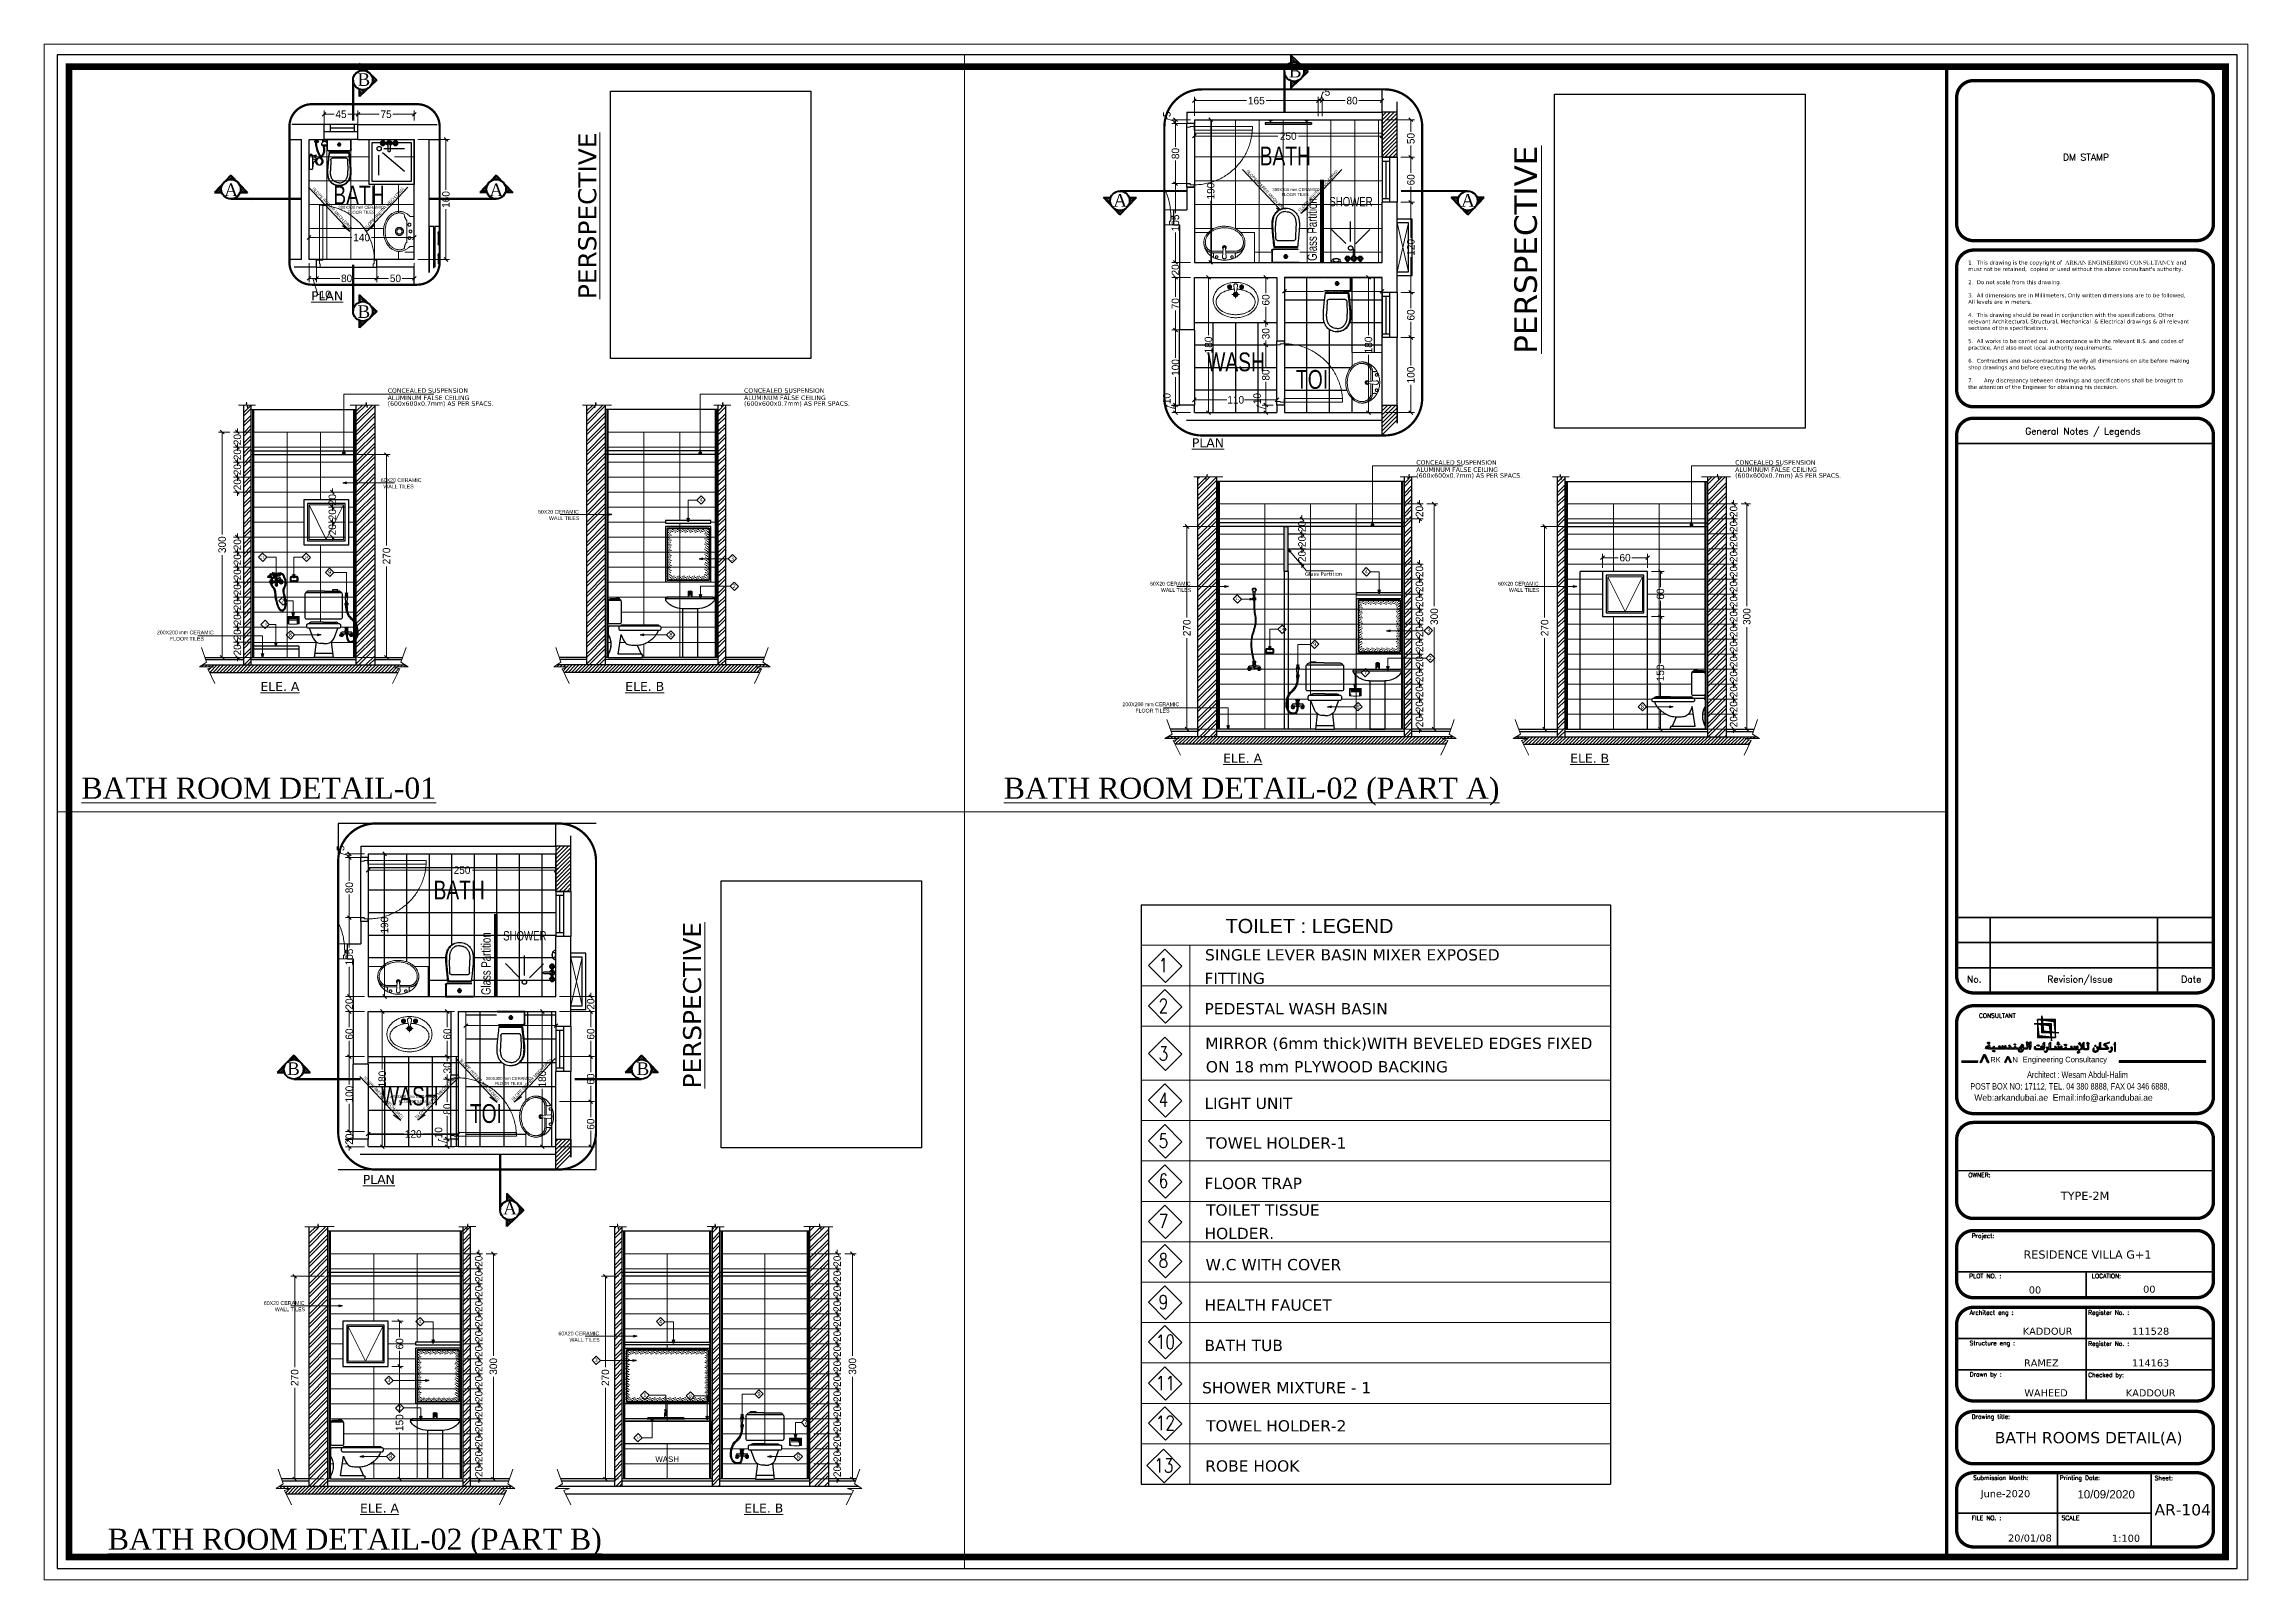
# Paper-space layout 'BATH ROOM DETAIL A' of a CAD drawing. Header units: centimetres, sheet in millimetres. Extents: x 0 to 574, y 0 to 400.
# The model-space entities are those that its viewports show. They can reach past a viewport. Long polylines and large blocks are cut down to what shows.
import ezdxf
from ezdxf.enums import TextEntityAlignment as Align
from ezdxf.xclip import XClip

# ---------------------------------------------------------------- set-up
doc = ezdxf.new("R2010")
doc.units = ezdxf.units.CM
doc.header["$LTSCALE"] = 200
doc.header["$XCLIPFRAME"] = 0
doc.header["$PDMODE"] = 2
for name, pattern in [('$0$$1$DASHED', [0.75, 0.5, -0.25]), ('$0$A-106-Typical Floor Plan$0$HIDDEN', [0.375, 0.25, -0.125]), ('$0$DASHED', [0.75, 0.5, -0.25]), ('A-106-Typical Floor Plan$0$HIDDEN', [0.375, 0.25, -0.125]), ('CENTER2', [1.125, 0.75, -0.125, 0.125, -0.125]), ('DASHED', [0.75, 0.5, -0.25]), ('HIDDEN2', [4.7625, 3.175, -1.5875])]:
    doc.linetypes.add(name, pattern=pattern)
for name, color, linetype, lineweight in [('$0$$1$HAT', 8, 'Continuous', 9), ('$0$FIXTURE', 6, 'Continuous', 13), ('$0$TEXT', 6, 'Continuous', 18), ('$0$WALL', 3, 'Continuous', 25), ('$1$HAT', 8, 'Continuous', 9), ('FIXTURE', 6, 'Continuous', 13), ('HA', 251, 'Continuous', 0), ('HAT', 8, 'Continuous', 9), ('HATCH', 8, 'Continuous', 5), ('Layer1', 67, 'Continuous', 9), ('PLAN', 7, 'Continuous', 40), ('TEXT', 6, 'Continuous', 18), ('TITLE', 7, 'Continuous', 20), ('WALL', 3, 'Continuous', 25), ('WLL', 6, 'Continuous', 30)]:
    doc.layers.add(name, color=color, linetype=linetype, lineweight=lineweight)
for name, color, linetype in [('$0$BATH-FUR', 8, 'Continuous'), ('$0$STEPS', 7, 'Continuous'), ('$0$WIN', 6, 'Continuous'), ('$0$WINDOR', 6, 'Continuous'), ('0949-AR-100-002 Basement level$0$KEITH - SAN', 1, 'Continuous'), ('A-DIM', 10, 'Continuous'), ('A-TEXT-ROOM', 3, 'Continuous'), ('AFIX', 2, 'Continuous'), ('AFP-HATCH-TILES', 251, 'Continuous'), ('AFP-TOILET FIXTURE', 8, 'Continuous'), ('AFP-WALL  PLASTER', 8, 'Continuous'), ('ARCH-TEXT', 6, 'Continuous'), ('AXIS', 9, 'CENTER2'), ('BATH-FUR', 8, 'Continuous'), ('COL', 1, 'Continuous'), ('CPBRD-HTCH', 53, 'Continuous'), ('DIM', 11, 'Continuous'), ('DORWIN', 4, 'Continuous'), ('SLOPE', 4, 'Continuous'), ('STAIRS', 7, 'Continuous'), ('STEP', 7, 'Continuous'), ('STEPS', 7, 'Continuous'), ('TXT', 6, 'Continuous'), ('WIN', 6, 'Continuous'), ('WINDOR', 6, 'Continuous'), ('wipeout', 85, 'Continuous'), ('Z-RUBBER', 8, 'Continuous')]:
    doc.layers.add(name, color=color, linetype=linetype)
doc.styles.add('$0$$0$$0$sheet notes', font='verdana.ttf')
doc.styles.add('$0$$0$$0$T2', font='')
doc.styles.add('$0$$0$$0$T3', font='timesbd.ttf')
doc.styles.add('$0$$0$Roman', font='romans')
doc.styles.add('$0$style8', font='swisscl.ttf', dxfattribs={"width": 0.8})
doc.styles.add('ARIAL', font='arial.ttf', dxfattribs={"width": 0.8, "height": 150})
doc.styles.add('ROMAND', font='times.ttf')
doc.styles.add('ROMANS', font='romans.shx', dxfattribs={"width": 0.8})
doc.styles.add('sheet notes', font='verdana.ttf')
doc.styles.get("Standard").update_dxf_attribs({"font": 'arial.ttf'})
doc.styles.add('Style-Arial', font='arial.ttf')
doc.styles.add('style8', font='swisscl.ttf', dxfattribs={"width": 0.8})
doc.styles.add('T2', font='')
doc.styles.add('TITLE SHEET SELAITIN$0$$0$$0$$0$sheet notes', font='verdana.ttf')
doc.styles.add('TORATH', font='arial.ttf')
doc.styles.add('TT1', font='times.ttf', dxfattribs={"width": 0.8, "height": 40})
doc.styles.get('$0$$0$$0$T2').set_extended_font_data('Elisia')
doc.styles.get('T2').set_extended_font_data('Elisia')
doc.dimstyles.new('NORMAL', dxfattribs={"dimtxt": 18, "dimasz": 5, "dimexe": 5, "dimexo": 5, "dimgap": 1, "dimtad": 0, "dimdec": 0, "dimdsep": 46, "dimtxsty": 'T2', "dimblk1": 'OBLIQUE', "dimblk2": 'OBLIQUE', "dimsah": 1, "dimcen": 0.09, "dimclrd": 4, "dimclre": 4, "dimclrt": 6, "dimadec": 0, "dimazin": 0, "dimtfac": 1, "dimtdec": 0, "dimtofl": 0, "dimtmove": 1, "dimatfit": 2, "dimldrblk": 'OPEN30', "dimfxl": 0, "dimtolj": 1, "dimtzin": 0, "dimlwd": 5, "dimlwe": 5, "dimarcsym": 0})
doc.dimstyles.new('NORMAL-1', dxfattribs={"dimtxt": 10, "dimasz": 5, "dimexe": 5, "dimexo": 5, "dimgap": 1, "dimtad": 0, "dimdec": 0, "dimdsep": 46, "dimtxsty": 'T2', "dimblk1": 'OBLIQUE', "dimblk2": 'OBLIQUE', "dimsah": 1, "dimcen": 0.09, "dimclrd": 4, "dimclre": 4, "dimclrt": 6, "dimadec": 0, "dimazin": 0, "dimtfac": 1, "dimtdec": 0, "dimtofl": 0, "dimtmove": 1, "dimatfit": 3, "dimldrblk": 'OPEN30', "dimfxl": 0, "dimtolj": 1, "dimtzin": 0, "dimlwd": 5, "dimlwe": 5, "dimarcsym": 0})
picture_1 = doc.add_image_def('image1.jpg', size_in_pixel=(2250, 3000))
pattern_1 = [(135, (48200.9017, 9740.3154), (-1.2678204, -1.2678204), [])]
pattern_2 = [(45, (16097.495, -7008.461), (-6.735192, 6.735192), []), (45, (16101.985, -7008.461), (-6.735192, 6.735192), [])]
pattern_3 = [(45, (14955.633, -7008.461), (-6.735192, 6.735192), []), (45, (14960.123, -7008.461), (-6.735192, 6.735192), [])]
pattern_4 = [(45, (48465.165385, -204592.156179), (-0.005587111051, 0.005587111051), [])]
pattern_5 = [(45, (48465.165385, -204592.15618), (-0.0558711105, 0.0558711105), [])]
pattern_6 = [(45, (-39757.2027, -54636.4848), (-2.65165043, 2.65165043), [])]

psp = doc.layouts.new('BATH ROOM DETAIL A')

msp = doc.modelspace()

# ---------------------------------------------------------------- texts
at = {"color": 0, "style": 'TITLE SHEET SELAITIN$0$$0$$0$$0$sheet notes'}
for s, p in [('BATH ROOMS DETAIL(A)', (49399.9106, 8929.5507)), ('AR-104', (49525.2298, 8834.5608))]:
    msp.add_text(s, height=15, dxfattribs=at).set_placement(p, align=Align.MIDDLE)
at = {"layer": 'ARCH-TEXT', "lineweight": -3, "style": 'ROMAND'}
for s, p in [('B', (47094.2518, 10730.9546)), ('B', (48334.6716, 10742.1833)), ('A', (46916.8457, 10584.082)), ('A', (47270.053, 10584.082)), ('A', (48100.8779, 10570.0679)), ('A', (48564.0852, 10570.0679)), ('B', (47094.2518, 10421.8969)), ('B', (47000.5193, 9413.5359)), ('B', (47465.935, 9413.5359)), ('A', (47288.265, 9227.9167))]:
    msp.add_text(s, height=16.7344, dxfattribs=at).set_placement(p)
at = {"layer": 'TEXT', "style": 'sheet notes'}
for height, p in [(24.054784, (47412.2624, 10446.981)), (30.06848, (48664.9927, 10374.128)), (24.054784, (47551.9768, 9395.5917))]:
    msp.add_text('%%UPERSPECTIVE', height=height, rotation=90, dxfattribs=at).set_placement(p)
at = {"layer": 'TEXT', "extrusion": (1.73969e-05, -2.12882e-05, 1), "style": 'Style-Arial'}
for p in [(48277.5116, 10616.9264, 0.6158), (47033.5206, 10593.393, 0.5946), (47229.7745, 9433.1731, 0.6228), (47101.6818, 9409.3276, 0.621)]:
    msp.add_text('SLOPE (REFER MECH.DRG)', height=4, rotation=313.4326494, dxfattribs=at).set_placement(p)
at = {"layer": 'TEXT', "extrusion": (-1.73969e-05, -2.12882e-05, 1), "style": 'Style-Arial'}
for p in [(48349.4789, 10562.5547, -1.0661), (47105.4878, 10539.0214, -1.044), (47301.7418, 9378.8014, -1.0227), (47173.649, 9354.9559, -1.02)]:
    msp.add_text('SLOPE (REFER MECH.DRG)', height=4, rotation=46.5673506, dxfattribs=at).set_placement(p)
at = {"layer": 'TEXT'}
for s, height, style, p in [('%%UPLAN', 12.02739, 'sheet notes', (47032.4218, 10445.2149)), ('ALUMINUM FALSE CEILING', 6.013696, 'sheet notes', (47134.403, 10312.472)), ('CONCEALED SUSPENSION', 6.013696, 'sheet notes', (47134.403, 10322.0909)), ('(600x600x0.7mm) AS PER SPACS.', 6.013696, 'sheet notes', (47134.403, 10304.7755)), ('ALUMINUM FALSE CEILING', 6.013696, 'sheet notes', (47609.0847, 10312.472)), ('CONCEALED SUSPENSION', 6.013696, 'sheet notes', (47609.0847, 10322.0909)), ('(600x600x0.7mm) AS PER SPACS.', 6.013696, 'sheet notes', (47609.0847, 10304.7755)), ('%%UPLAN', 12.02739, 'sheet notes', (48205.5853, 10249.6424)), ('ALUMINUM FALSE CEILING', 6.013696, 'sheet notes', (48504.4107, 10216.742)), ('CONCEALED SUSPENSION', 6.013696, 'sheet notes', (48504.4107, 10226.3609)), ('(600x600x0.7mm) AS PER SPACS.', 6.013696, 'sheet notes', (48504.4107, 10209.0455)), ('ALUMINUM FALSE CEILING', 6.013696, 'sheet notes', (48929.1211, 10216.742)), ('CONCEALED SUSPENSION', 6.013696, 'sheet notes', (48929.1211, 10226.3609)), ('(600x600x0.7mm) AS PER SPACS.', 6.013696, 'sheet notes', (48929.1211, 10209.0455)), ('60X20 CERAMIC', 5, 'Style-Arial', (47125.2239, 10203.3882, 0)), (' WALL TILES', 5, 'Style-Arial', (47126.7604, 10194.9696, 0)), ('60X20 CERAMIC', 5, 'Style-Arial', (47334.6242, 10161.1213, 0)), (' WALL TILES', 5, 'Style-Arial', (47347.3306, 10152.7027, 0)), ('4', 5, 'sheet notes', (47549.8637, 10177.1043, 0)), ('11', 3.00685, 'sheet notes', (46965.2384, 10101.8383, 0)), ('14', 3.00685, 'sheet notes', (47023.2618, 10101.6009)), ('3', 5, 'sheet notes', (47591.3388, 10098.8346, 0)), ('9', 5, 'sheet notes', (47054.9587, 10080.5851, 0)), ('60X20 CERAMIC', 5, 'Style-Arial', (48149.6585, 10065.3912, 0)), ('Glass Partition', 5, 'sheet notes', (48356.2293, 10078.4147)), ('4', 5, 'sheet notes', (48435.6211, 10081.3742, 0)), ('60X20 CERAMIC', 5, 'Style-Arial', (48613.1974, 10065.3912, 0)), ('7', 5, 'sheet notes', (46992.6721, 10042.7074, 0)), ('2', 5, 'sheet notes', (47593.7421, 10062.1252, 0)), (' WALL TILES', 5, 'Style-Arial', (48162.3649, 10056.9726, 0)), ('11', 3.00685, 'sheet notes', (48263.4095, 10046.2749, 0)), (' WALL TILES', 5, 'Style-Arial', (48625.9038, 10056.9726, 0)), ('10', 3.00685, 'sheet notes', (46968.3613, 10012.2984, 0)), ('200X200 mm CERAMIC', 5, 'Style-Arial', (46827.1002, 10000.4754)), ('FLOOR TILES', 5, 'Style-Arial', (46844.3973, 9992.0568)), ('8', 5, 'sheet notes', (47002.5937, 9997.3905, 0)), ('14', 3.00685, 'sheet notes', (48322.8788, 10005.8709, 0)), ('9', 5, 'sheet notes', (48366.963, 9984.8551)), ('3', 5, 'sheet notes', (48518.5171, 10003.1045, 0)), ('2', 5, 'sheet notes', (48520.9205, 9966.3952, 0)), ('%%UELE. A', 12.02739, 'sheet notes', (46965.0039, 9925.0941)), ('%%UELE. B', 12.02739, 'sheet notes', (47450.8959, 9925.0941)), ('200X200 mm CERAMIC', 5, 'Style-Arial', (48113.0475, 9904.7454, 0)), ('FLOOR TILES', 5, 'Style-Arial', (48130.3446, 9896.3268, 0)), ('%%UELE. A', 12.02739, 'sheet notes', (48247.1566, 9829.3641)), ('%%UELE. B', 12.02739, 'sheet notes', (48709.4067, 9829.3641)), ('SINGLE LEVER BASIN MIXER EXPOSED', 15, 'sheet notes', (48223.0227, 9566.0759)), ('FITTING', 15, 'sheet notes', (48222.3093, 9534.8653)), ('PEDESTAL WASH BASIN', 15, 'sheet notes', (48222.3093, 9494.2989)), ('MIRROR (6mm thick)WITH BEVELED EDGES FIXED', 15, 'sheet notes', (48223.4147, 9448.2682)), ('ON 18 mm PLYWOOD BACKING', 15, 'sheet notes', (48224.1281, 9417.0577)), ('LIGHT UNIT', 15, 'sheet notes', (48222.3093, 9368.34)), ('TOWEL HOLDER-1', 15, 'sheet notes', (48224.4494, 9315.4902)), ('%%UPLAN', 12.02739, 'sheet notes', (47101.2818, 9268.5462)), ('FLOOR TRAP', 15, 'sheet notes', (48222.3093, 9261.6777)), ('TOILET TISSUE', 15, 'sheet notes', (48224.4494, 9226.2737)), ('HOLDER.', 15, 'sheet notes', (48222.3093, 9195.0632)), ('W.C WITH COVER', 15, 'sheet notes', (48223.7361, 9153.5123)), ('60X20 CERAMIC', 5, 'Style-Arial', (46969.5005, 9107.3564)), (' WALL TILES', 5, 'Style-Arial', (46982.2069, 9098.9378)), ('HEALTH FAUCET', 15, 'sheet notes', (48222.3093, 9099.6998)), ('4', 5, 'sheet notes', (47175.3238, 9082.8367, 0)), ('60X20 CERAMIC', 5, 'Style-Arial', (47361.8704, 9066.8537)), ('4', 5, 'sheet notes', (47495.6485, 9082.8367, 0)), (' WALL TILES', 5, 'Style-Arial', (47374.5768, 9058.4351)), ('BATH TUB', 15, 'sheet notes', (48222.3093, 9045.8873)), ('3', 5, 'sheet notes', (47409.9432, 9031.2197, 0)), ('3', 5, 'sheet notes', (47133.8209, 9004.567, 0)), ('1', 5, 'sheet notes', (47474.9305, 8984.7164, 0)), ('18', 3.00685, 'sheet notes', (47535.0499, 8984.9201, 0)), ('9', 5, 'sheet notes', (47626.8382, 8986.3176, 0)), ('SHOWER MIXTURE - 1', 15, 'sheet notes', (48219.0956, 8989.5753)), ('7', 5, 'sheet notes', (47688.9669, 8948.4399, 0)), ('TOWEL HOLDER-2', 15, 'sheet notes', (48224.4494, 8938.8027)), ('17', 3.00685, 'sheet notes', (47465.2441, 8929.072, 0)), ('8', 5, 'sheet notes', (47679.1293, 8903.123, 0)), ('ROBE HOOK', 15, 'sheet notes', (48223.2853, 8885.3553)), ('%%UELE. A', 12.02739, 'sheet notes', (47097.6686, 8830.8266, 0)), ('%%UELE. B', 12.02739, 'sheet notes', (47609.449, 8830.8266, 0))]:
    msp.add_text(s, height=height, dxfattribs=dict(at, style=style)).set_placement(p)
at = {"layer": 'TEXT', "linetype": 'Continuous', "lineweight": 0, "style": 'ARIAL'}
msp.add_text('TOILET : LEGEND', height=18.951152, dxfattribs=at).set_placement((48250.4171, 9602.5204))
at = {"layer": 'TEXT', "linetype": 'ByBlock', "style": 'ROMANS', "width": 0.8}
for s, height, p in [('1', 18.7263, (48161.2244, 9550.435)), ('2', 18.7263, (48161.2244, 9496.3766)), ('3', 18.7263, (48161.2244, 9432.9753)), ('4', 18.7263, (48161.2244, 9371.1192)), ('5', 18.7263, (48161.2244, 9316.6052)), ('6', 18.7263, (48161.2244, 9263.1148)), ('7', 18.7263, (48161.2244, 9209.5358)), ('8', 18.7263, (48161.2244, 9156.9747)), ('9', 18.7263, (48161.2244, 9101.7776)), ('10', 18.72631, (48157.4012, 9048.8826)), ('11', 18.72631, (48157.4012, 8993.8782)), ('12', 18.72631, (48157.4012, 8940.75)), ('13', 18.72631, (48155.2876, 8884.0488))]:
    msp.add_text(s, height=height, dxfattribs=at).set_placement(p)
at = {"layer": 'TEXT', "linetype": 'ByBlock', "char_height": 4, "width": 76.178889, "attachment_point": 1, "style": 'Style-Arial'}
for insert in [(47060.699, 10571.1749), (48304.6901, 10594.7082), (47256.953, 9410.9549), (47128.8602, 9387.1094)]:
    msp.add_mtext('\\pi8.03897;300X300 mm CERAMIC \\P\\pi20.29954;FLOOR TILES', dxfattribs=dict(at, insert=insert))
at = {"layer": 'TITLE', "style": 'TT1'}
for s, p in [('%%UBATH ROOM DETAIL-01', (46962.8171, 9795.5854)), ('%%UBATH ROOM DETAIL-02 (PART A)', (48285.0714, 9791.7701)), ('%%UBATH ROOM DETAIL-02 (PART B)', (47090.6457, 8791.5853))]:
    msp.add_text(s, height=28, dxfattribs=at).set_placement(p, align=Align.MIDDLE)
at = {"layer": 'TXT', "style": 'TORATH'}
msp.add_text('WASH', height=7.5, dxfattribs=at).set_placement((47490.927, 8898.2602, 0))

# ---------------------------------------------------------------- blocks, each defined once
blk = doc.blocks.new('_OBLIQUE')
at = {"color": 0, "linetype": 'ByBlock'}
blk.add_line((-0.5, -0.5), (0.5, 0.5), dxfattribs=at)
blk = doc.blocks.new('*D133')
at = {"layer": 'Defpoints', "color": 0, "transparency": 16777216}
for p in [(48208.9, 10685.8), (48183.7, 10680.8), (48208.9, 10680.8)]:
    blk.add_point(p, dxfattribs=at)
at = {"layer": 'HAT', "color": 4, "lineweight": 5, "transparency": 16777216}
for p, q in [((48172.2, 10686.8), (48172.2, 10688.8)), ((48183.7, 10683.3), (48172.2, 10686.8)), ((48203.9, 10685.8), (48178.7, 10685.8)), ((48183.7, 10685.8), (48183.7, 10680.8)), ((48203.9, 10680.8), (48178.7, 10680.8))]:
    blk.add_line(p, q, dxfattribs=at)
at = {"layer": 'HAT', "color": 4, "lineweight": 5, "transparency": 16777216, "xscale": 5, "yscale": 5, "zscale": 5}
for p, rotation in [((48183.7, 10685.8), 90), ((48183.7, 10680.8), 270)]:
    blk.add_blockref('_OBLIQUE', p, dxfattribs=dict(at, rotation=rotation))
at = {"layer": 'HAT', "color": 6, "transparency": 16777216, "insert": (48172.2, 10693.1), "char_height": 10, "attachment_point": 5, "rotation": 90, "style": 'T2'}
blk.add_mtext('\\A1;5', dxfattribs=at)
blk = doc.blocks.new('_Open30')
at = {"color": 0, "linetype": 'ByBlock', "lineweight": -2}
for p, q in [((-1, 0.27), (0, 0)), ((0, 0), (-1, -0.27)), ((0, 0), (-1, 0))]:
    blk.add_line(p, q, dxfattribs=at)
blk = doc.blocks.new('*D134')
at = {"layer": 'Defpoints', "color": 0, "transparency": 16777216}
for p in [(48208.9, 10680.8), (48183.7, 10600.8), (48208.9, 10600.8)]:
    blk.add_point(p, dxfattribs=at)
at = {"layer": 'HAT', "color": 4, "lineweight": 5, "transparency": 16777216}
for p, q in [((48203.9, 10680.8), (48178.7, 10680.8)), ((48183.7, 10680.8), (48183.7, 10649.9)), ((48183.7, 10600.8), (48183.7, 10631.7)), ((48203.9, 10600.8), (48178.7, 10600.8))]:
    blk.add_line(p, q, dxfattribs=at)
at = {"layer": 'HAT', "color": 4, "lineweight": 5, "transparency": 16777216, "xscale": 5, "yscale": 5, "zscale": 5}
for p, rotation in [((48183.7, 10680.8), 90), ((48183.7, 10600.8), 270)]:
    blk.add_blockref('_OBLIQUE', p, dxfattribs=dict(at, rotation=rotation))
at = {"layer": 'HAT', "color": 6, "transparency": 16777216, "insert": (48183.7, 10640.8), "char_height": 10, "attachment_point": 5, "rotation": 90, "style": 'T2'}
blk.add_mtext('\\A1;80', dxfattribs=at)
blk = doc.blocks.new('*D135')
at = {"layer": 'Defpoints', "color": 0, "transparency": 16777216}
for p in [(48208.9, 10600.8), (48183.7, 10495.8), (48208.9, 10495.8)]:
    blk.add_point(p, dxfattribs=at)
at = {"layer": 'HAT', "color": 4, "lineweight": 5, "transparency": 16777216}
for p, q in [((48203.9, 10600.8), (48178.7, 10600.8)), ((48183.7, 10600.8), (48183.7, 10561.2)), ((48183.7, 10495.8), (48183.7, 10535.4)), ((48203.9, 10495.8), (48178.7, 10495.8))]:
    blk.add_line(p, q, dxfattribs=at)
at = {"layer": 'HAT', "color": 4, "lineweight": 5, "transparency": 16777216, "xscale": 5, "yscale": 5, "zscale": 5}
for p, rotation in [((48183.7, 10600.8), 90), ((48183.7, 10495.8), 270)]:
    blk.add_blockref('_OBLIQUE', p, dxfattribs=dict(at, rotation=rotation))
at = {"layer": 'HAT', "color": 6, "transparency": 16777216, "insert": (48183.7, 10548.3), "char_height": 10, "attachment_point": 5, "rotation": 90, "style": 'T2'}
blk.add_mtext('\\A1;105', dxfattribs=at)
blk = doc.blocks.new('*D136')
at = {"layer": 'Defpoints', "color": 0, "transparency": 16777216}
for p in [(48208.9, 10495.8), (48183.7, 10475.8), (48208.9, 10475.8)]:
    blk.add_point(p, dxfattribs=at)
at = {"layer": 'HAT', "color": 4, "lineweight": 5, "transparency": 16777216}
for p, q in [((48203.9, 10495.8), (48178.7, 10495.8)), ((48183.7, 10495.8), (48183.7, 10500.8)), ((48203.9, 10475.8), (48178.7, 10475.8)), ((48183.7, 10475.8), (48183.7, 10470.8))]:
    blk.add_line(p, q, dxfattribs=at)
at = {"layer": 'HAT', "color": 4, "lineweight": 5, "transparency": 16777216, "xscale": 5, "yscale": 5, "zscale": 5}
for p, rotation in [((48183.7, 10495.8), 270), ((48183.7, 10475.8), 90)]:
    blk.add_blockref('_OBLIQUE', p, dxfattribs=dict(at, rotation=rotation))
at = {"layer": 'HAT', "color": 6, "transparency": 16777216, "insert": (48183.7, 10485.8), "char_height": 10, "attachment_point": 5, "rotation": 90, "style": 'T2'}
blk.add_mtext('\\A1;20', dxfattribs=at)
blk = doc.blocks.new('*D137')
at = {"layer": 'Defpoints', "color": 0, "transparency": 16777216}
for p in [(48208.9, 10475.8), (48183.7, 10405.8), (48198.9, 10405.8)]:
    blk.add_point(p, dxfattribs=at)
at = {"layer": 'HAT', "color": 4, "lineweight": 5, "transparency": 16777216}
for p, q in [((48203.9, 10475.8), (48178.7, 10475.8)), ((48183.7, 10475.8), (48183.7, 10449.9)), ((48183.7, 10405.8), (48183.7, 10431.7)), ((48193.9, 10405.8), (48178.7, 10405.8))]:
    blk.add_line(p, q, dxfattribs=at)
at = {"layer": 'HAT', "color": 4, "lineweight": 5, "transparency": 16777216, "xscale": 5, "yscale": 5, "zscale": 5}
for p, rotation in [((48183.7, 10475.8), 90), ((48183.7, 10405.8), 270)]:
    blk.add_blockref('_OBLIQUE', p, dxfattribs=dict(at, rotation=rotation))
at = {"layer": 'HAT', "color": 6, "transparency": 16777216, "insert": (48183.7, 10440.8), "char_height": 10, "attachment_point": 5, "rotation": 90, "style": 'T2'}
blk.add_mtext('\\A1;70', dxfattribs=at)
blk = doc.blocks.new('*D138')
at = {"layer": 'Defpoints', "color": 0, "transparency": 16777216}
for p in [(48198.9, 10405.8), (48183.7, 10305.8), (48198.9, 10305.8)]:
    blk.add_point(p, dxfattribs=at)
at = {"layer": 'HAT', "color": 4, "lineweight": 5, "transparency": 16777216}
for p, q in [((48193.9, 10405.8), (48178.7, 10405.8)), ((48183.7, 10405.8), (48183.7, 10368.7)), ((48183.7, 10305.8), (48183.7, 10342.9)), ((48193.9, 10305.8), (48178.7, 10305.8))]:
    blk.add_line(p, q, dxfattribs=at)
at = {"layer": 'HAT', "color": 4, "lineweight": 5, "transparency": 16777216, "xscale": 5, "yscale": 5, "zscale": 5}
for p, rotation in [((48183.7, 10405.8), 90), ((48183.7, 10305.8), 270)]:
    blk.add_blockref('_OBLIQUE', p, dxfattribs=dict(at, rotation=rotation))
at = {"layer": 'HAT', "color": 6, "transparency": 16777216, "insert": (48183.7, 10355.8), "char_height": 10, "attachment_point": 5, "rotation": 90, "style": 'T2'}
blk.add_mtext('\\A1;100', dxfattribs=at)
blk = doc.blocks.new('*D139')
at = {"layer": 'Defpoints', "color": 0, "transparency": 16777216}
for p in [(48198.9, 10305.8), (48183.7, 10295.8), (48208.9, 10295.8)]:
    blk.add_point(p, dxfattribs=at)
at = {"layer": 'HAT', "color": 4, "lineweight": 5, "transparency": 16777216}
for p, q in [((48172.2, 10304.3), (48172.2, 10306.3)), ((48183.7, 10300.8), (48172.2, 10304.3)), ((48193.9, 10305.8), (48178.7, 10305.8)), ((48183.7, 10305.8), (48183.7, 10295.8)), ((48203.9, 10295.8), (48178.7, 10295.8))]:
    blk.add_line(p, q, dxfattribs=at)
at = {"layer": 'HAT', "color": 4, "lineweight": 5, "transparency": 16777216, "xscale": 5, "yscale": 5, "zscale": 5}
for p, rotation in [((48183.7, 10305.8), 90), ((48183.7, 10295.8), 270)]:
    blk.add_blockref('_OBLIQUE', p, dxfattribs=dict(at, rotation=rotation))
at = {"layer": 'HAT', "color": 6, "transparency": 16777216, "insert": (48172.2, 10314.4), "char_height": 10, "attachment_point": 5, "rotation": 90, "style": 'T2'}
blk.add_mtext('\\A1;10', dxfattribs=at)
blk = doc.blocks.new('*D140')
at = {"layer": 'Defpoints', "color": 0, "transparency": 16777216}
for p in [(48304, 10305.8), (48318.9, 10305.8), (48318.9, 10295.8)]:
    blk.add_point(p, dxfattribs=at)
at = {"layer": 'HAT', "color": 4, "lineweight": 5, "transparency": 16777216}
for p, q in [((48292.5, 10304.3), (48292.5, 10306.3)), ((48304, 10300.8), (48292.5, 10304.3)), ((48313.9, 10305.8), (48299, 10305.8)), ((48304, 10295.8), (48304, 10305.8)), ((48313.9, 10295.8), (48299, 10295.8))]:
    blk.add_line(p, q, dxfattribs=at)
at = {"layer": 'HAT', "color": 4, "lineweight": 5, "transparency": 16777216, "xscale": 5, "yscale": 5, "zscale": 5}
for p, rotation in [((48304, 10305.8), 90), ((48304, 10295.8), 270)]:
    blk.add_blockref('_OBLIQUE', p, dxfattribs=dict(at, rotation=rotation))
at = {"layer": 'HAT', "color": 6, "transparency": 16777216, "insert": (48292.5, 10314.4), "char_height": 10, "attachment_point": 5, "rotation": 90, "style": 'T2'}
blk.add_mtext('\\A1;10', dxfattribs=at)
blk = doc.blocks.new('*D141')
at = {"layer": 'Defpoints', "color": 0, "transparency": 16777216}
for p in [(48304, 10385.8), (48318.9, 10385.8), (48318.9, 10305.8)]:
    blk.add_point(p, dxfattribs=at)
at = {"layer": 'HAT', "color": 4, "lineweight": 5, "transparency": 16777216}
for p, q in [((48313.9, 10385.8), (48299, 10385.8)), ((48304, 10385.8), (48304, 10354.9)), ((48304, 10305.8), (48304, 10336.7)), ((48313.9, 10305.8), (48299, 10305.8))]:
    blk.add_line(p, q, dxfattribs=at)
at = {"layer": 'HAT', "color": 4, "lineweight": 5, "transparency": 16777216, "xscale": 5, "yscale": 5, "zscale": 5}
for p, rotation in [((48304, 10385.8), 90), ((48304, 10305.8), 270)]:
    blk.add_blockref('_OBLIQUE', p, dxfattribs=dict(at, rotation=rotation))
at = {"layer": 'HAT', "color": 6, "transparency": 16777216, "insert": (48304, 10345.8), "char_height": 10, "attachment_point": 5, "rotation": 90, "style": 'T2'}
blk.add_mtext('\\A1;80', dxfattribs=at)
blk = doc.blocks.new('*D142')
at = {"layer": 'Defpoints', "color": 0, "transparency": 16777216}
for p in [(48304, 10415.8), (48318.9, 10415.8), (48318.9, 10385.8)]:
    blk.add_point(p, dxfattribs=at)
at = {"layer": 'HAT', "color": 4, "lineweight": 5, "transparency": 16777216}
for p, q in [((48313.9, 10415.8), (48299, 10415.8)), ((48304, 10415.8), (48304, 10409.9)), ((48304, 10385.8), (48304, 10391.7)), ((48313.9, 10385.8), (48299, 10385.8))]:
    blk.add_line(p, q, dxfattribs=at)
at = {"layer": 'HAT', "color": 4, "lineweight": 5, "transparency": 16777216, "xscale": 5, "yscale": 5, "zscale": 5}
for p, rotation in [((48304, 10415.8), 90), ((48304, 10385.8), 270)]:
    blk.add_blockref('_OBLIQUE', p, dxfattribs=dict(at, rotation=rotation))
at = {"layer": 'HAT', "color": 6, "transparency": 16777216, "insert": (48304, 10400.8), "char_height": 10, "attachment_point": 5, "rotation": 90, "style": 'T2'}
blk.add_mtext('\\A1;30', dxfattribs=at)
blk = doc.blocks.new('*D143')
at = {"layer": 'Defpoints', "color": 0, "transparency": 16777216}
for p in [(48304, 10475.8), (48318.9, 10475.8), (48318.9, 10415.8)]:
    blk.add_point(p, dxfattribs=at)
at = {"layer": 'HAT', "color": 4, "lineweight": 5, "transparency": 16777216}
for p, q in [((48313.9, 10475.8), (48299, 10475.8)), ((48304, 10475.8), (48304, 10454.9)), ((48304, 10415.8), (48304, 10436.7)), ((48313.9, 10415.8), (48299, 10415.8))]:
    blk.add_line(p, q, dxfattribs=at)
at = {"layer": 'HAT', "color": 4, "lineweight": 5, "transparency": 16777216, "xscale": 5, "yscale": 5, "zscale": 5}
for p, rotation in [((48304, 10475.8), 90), ((48304, 10415.8), 270)]:
    blk.add_blockref('_OBLIQUE', p, dxfattribs=dict(at, rotation=rotation))
at = {"layer": 'HAT', "color": 6, "transparency": 16777216, "insert": (48304, 10445.8), "char_height": 10, "attachment_point": 5, "rotation": 90, "style": 'T2'}
blk.add_mtext('\\A1;60', dxfattribs=at)
blk = doc.blocks.new('*D144')
at = {"layer": 'Defpoints', "color": 0, "transparency": 16777216}
for p in [(48208.9, 10685.8), (48458.9, 10685.8), (48208.9, 10664)]:
    blk.add_point(p, dxfattribs=at)
at = {"layer": 'HAT', "color": 4, "lineweight": 5, "transparency": 16777216}
for p, q in [((48208.9, 10680.8), (48208.9, 10659)), ((48208.9, 10664), (48320, 10664)), ((48458.9, 10664), (48347.7, 10664)), ((48458.9, 10680.8), (48458.9, 10659))]:
    blk.add_line(p, q, dxfattribs=at)
at = {"layer": 'HAT', "color": 4, "lineweight": 5, "transparency": 16777216, "xscale": 5, "yscale": 5, "zscale": 5, "rotation": 180}
blk.add_blockref('_OBLIQUE', (48208.9, 10664), dxfattribs=at)
at = {"layer": 'HAT', "color": 4, "lineweight": 5, "transparency": 16777216, "xscale": 5, "yscale": 5, "zscale": 5}
blk.add_blockref('_OBLIQUE', (48458.9, 10664), dxfattribs=at)
at = {"layer": 'HAT', "color": 6, "transparency": 16777216, "insert": (48333.9, 10664), "char_height": 10, "attachment_point": 5, "style": 'T2'}
blk.add_mtext('\\A1;250', dxfattribs=at)
blk = doc.blocks.new('*D145')
at = {"layer": 'Defpoints', "color": 0, "transparency": 16777216}
for p in [(48208.9, 10685.8), (48208.9, 10495.8), (48230.7, 10495.8)]:
    blk.add_point(p, dxfattribs=at)
at = {"layer": 'HAT', "color": 4, "lineweight": 5, "transparency": 16777216}
for p, q in [((48213.9, 10685.8), (48235.7, 10685.8)), ((48230.7, 10685.8), (48230.7, 10603.7)), ((48230.7, 10495.8), (48230.7, 10577.9)), ((48213.9, 10495.8), (48235.7, 10495.8))]:
    blk.add_line(p, q, dxfattribs=at)
at = {"layer": 'HAT', "color": 4, "lineweight": 5, "transparency": 16777216, "xscale": 5, "yscale": 5, "zscale": 5}
for p, rotation in [((48230.7, 10685.8), 90), ((48230.7, 10495.8), 270)]:
    blk.add_blockref('_OBLIQUE', p, dxfattribs=dict(at, rotation=rotation))
at = {"layer": 'HAT', "color": 6, "transparency": 16777216, "insert": (48230.7, 10590.8), "char_height": 10, "attachment_point": 5, "rotation": 90, "style": 'T2'}
blk.add_mtext('\\A1;190', dxfattribs=at)
blk = doc.blocks.new('*D146')
at = {"layer": 'Defpoints', "color": 0, "transparency": 16777216}
for p in [(48328.9, 10475.8), (48458.9, 10475.8), (48458.9, 10457.1)]:
    blk.add_point(p, dxfattribs=at)
at = {"layer": 'HAT', "color": 4, "lineweight": 5, "transparency": 16777216}
for p, q in [((48328.9, 10470.8), (48328.9, 10452.1)), ((48328.9, 10457.1), (48381, 10457.1)), ((48458.9, 10457.1), (48406.8, 10457.1)), ((48458.9, 10470.8), (48458.9, 10452.1))]:
    blk.add_line(p, q, dxfattribs=at)
at = {"layer": 'HAT', "color": 4, "lineweight": 5, "transparency": 16777216, "xscale": 5, "yscale": 5, "zscale": 5, "rotation": 180}
blk.add_blockref('_OBLIQUE', (48328.9, 10457.1), dxfattribs=at)
at = {"layer": 'HAT', "color": 4, "lineweight": 5, "transparency": 16777216, "xscale": 5, "yscale": 5, "zscale": 5}
blk.add_blockref('_OBLIQUE', (48458.9, 10457.1), dxfattribs=at)
at = {"layer": 'HAT', "color": 6, "transparency": 16777216, "insert": (48393.9, 10457.1), "char_height": 10, "attachment_point": 5, "style": 'T2'}
blk.add_mtext('\\A1;130', dxfattribs=at)
blk = doc.blocks.new('*D147')
at = {"layer": 'Defpoints', "color": 0, "transparency": 16777216}
for p in [(48458.9, 10475.8), (48440.8, 10295.8), (48458.9, 10295.8)]:
    blk.add_point(p, dxfattribs=at)
at = {"layer": 'HAT', "color": 4, "lineweight": 5, "transparency": 16777216}
for p, q in [((48453.9, 10475.8), (48435.8, 10475.8)), ((48440.8, 10475.8), (48440.8, 10398.7)), ((48440.8, 10295.8), (48440.8, 10372.9)), ((48453.9, 10295.8), (48435.8, 10295.8))]:
    blk.add_line(p, q, dxfattribs=at)
at = {"layer": 'HAT', "color": 4, "lineweight": 5, "transparency": 16777216, "xscale": 5, "yscale": 5, "zscale": 5}
for p, rotation in [((48440.8, 10475.8), 90), ((48440.8, 10295.8), 270)]:
    blk.add_blockref('_OBLIQUE', p, dxfattribs=dict(at, rotation=rotation))
at = {"layer": 'HAT', "color": 6, "transparency": 16777216, "insert": (48440.8, 10385.8), "char_height": 10, "attachment_point": 5, "rotation": 90, "style": 'T2'}
blk.add_mtext('\\A1;180', dxfattribs=at)
blk = doc.blocks.new('*D148')
at = {"layer": 'Defpoints', "color": 0, "transparency": 16777216}
for p in [(48208.9, 10475.8), (48227.7, 10475.8), (48208.9, 10295.8)]:
    blk.add_point(p, dxfattribs=at)
at = {"layer": 'HAT', "color": 4, "lineweight": 5, "transparency": 16777216}
for p, q in [((48213.9, 10475.8), (48232.7, 10475.8)), ((48227.7, 10475.8), (48227.7, 10398.7)), ((48227.7, 10295.8), (48227.7, 10372.9)), ((48213.9, 10295.8), (48232.7, 10295.8))]:
    blk.add_line(p, q, dxfattribs=at)
at = {"layer": 'HAT', "color": 4, "lineweight": 5, "transparency": 16777216, "xscale": 5, "yscale": 5, "zscale": 5}
for p, rotation in [((48227.7, 10475.8), 90), ((48227.7, 10295.8), 270)]:
    blk.add_blockref('_OBLIQUE', p, dxfattribs=dict(at, rotation=rotation))
at = {"layer": 'HAT', "color": 6, "transparency": 16777216, "insert": (48227.7, 10385.8), "char_height": 10, "attachment_point": 5, "rotation": 90, "style": 'T2'}
blk.add_mtext('\\A1;180', dxfattribs=at)
blk = doc.blocks.new('*D149')
at = {"layer": 'Defpoints', "color": 0, "transparency": 16777216}
for p in [(48318.9, 10312.7), (48208.9, 10295.8), (48318.9, 10295.8)]:
    blk.add_point(p, dxfattribs=at)
at = {"layer": 'HAT', "color": 4, "lineweight": 5, "transparency": 16777216}
for p, q in [((48208.9, 10300.8), (48208.9, 10317.7)), ((48208.9, 10312.7), (48251.9, 10312.7)), ((48318.9, 10312.7), (48275.8, 10312.7)), ((48318.9, 10300.8), (48318.9, 10317.7))]:
    blk.add_line(p, q, dxfattribs=at)
at = {"layer": 'HAT', "color": 4, "lineweight": 5, "transparency": 16777216, "xscale": 5, "yscale": 5, "zscale": 5, "rotation": 180}
blk.add_blockref('_OBLIQUE', (48208.9, 10312.7), dxfattribs=at)
at = {"layer": 'HAT', "color": 4, "lineweight": 5, "transparency": 16777216, "xscale": 5, "yscale": 5, "zscale": 5}
blk.add_blockref('_OBLIQUE', (48318.9, 10312.7), dxfattribs=at)
at = {"layer": 'HAT', "color": 6, "transparency": 16777216, "insert": (48263.9, 10312.7), "char_height": 10, "attachment_point": 5, "style": 'T2'}
blk.add_mtext('\\A1;110', dxfattribs=at)
blk = doc.blocks.new('*D165')
at = {"layer": 'Defpoints', "color": 0, "transparency": 16777216}
for p in [(47358.5, 9517.9), (47358.5, 9498.1), (47404.9, 9498.1)]:
    blk.add_point(p, dxfattribs=at)
at = {"layer": 'HAT', "color": 4, "lineweight": 5, "transparency": 16777216}
for p, q in [((47363.5, 9517.9), (47409.9, 9517.9)), ((47404.9, 9517.9), (47404.9, 9522.9)), ((47363.5, 9498.1), (47409.9, 9498.1)), ((47404.9, 9498.1), (47404.9, 9493.1))]:
    blk.add_line(p, q, dxfattribs=at)
at = {"layer": 'HAT', "color": 4, "lineweight": 5, "transparency": 16777216, "xscale": 5, "yscale": 5, "zscale": 5}
for p, rotation in [((47404.9, 9517.9), 270), ((47404.9, 9498.1), 90)]:
    blk.add_blockref('_OBLIQUE', p, dxfattribs=dict(at, rotation=rotation))
at = {"layer": 'HAT', "color": 6, "transparency": 16777216, "insert": (47404.9, 9508), "char_height": 10, "attachment_point": 5, "rotation": 90, "style": 'T2'}
blk.add_mtext('\\A1;20', dxfattribs=at)
blk = doc.blocks.new('*D166')
at = {"layer": 'Defpoints', "color": 0, "transparency": 16777216}
for p in [(47358.5, 9498.1), (47358.5, 9438.1), (47404.9, 9438.1)]:
    blk.add_point(p, dxfattribs=at)
at = {"layer": 'HAT', "color": 4, "lineweight": 5, "transparency": 16777216}
for p, q in [((47363.5, 9498.1), (47409.9, 9498.1)), ((47404.9, 9498.1), (47404.9, 9477.2)), ((47404.9, 9438.1), (47404.9, 9459)), ((47363.5, 9438.1), (47409.9, 9438.1))]:
    blk.add_line(p, q, dxfattribs=at)
at = {"layer": 'HAT', "color": 4, "lineweight": 5, "transparency": 16777216, "xscale": 5, "yscale": 5, "zscale": 5}
for p, rotation in [((47404.9, 9498.1), 90), ((47404.9, 9438.1), 270)]:
    blk.add_blockref('_OBLIQUE', p, dxfattribs=dict(at, rotation=rotation))
at = {"layer": 'HAT', "color": 6, "transparency": 16777216, "insert": (47404.9, 9468.1), "char_height": 10, "attachment_point": 5, "rotation": 90, "style": 'T2'}
blk.add_mtext('\\A1;60', dxfattribs=at)
blk = doc.blocks.new('*D167')
at = {"layer": 'Defpoints', "color": 0, "transparency": 16777216}
for p in [(47358.5, 9438.1), (47358.5, 9378.1), (47404.9, 9378.1)]:
    blk.add_point(p, dxfattribs=at)
at = {"layer": 'HAT', "color": 4, "lineweight": 5, "transparency": 16777216}
for p, q in [((47363.5, 9438.1), (47409.9, 9438.1)), ((47404.9, 9438.1), (47404.9, 9417.2)), ((47404.9, 9378.1), (47404.9, 9399)), ((47363.5, 9378.1), (47409.9, 9378.1))]:
    blk.add_line(p, q, dxfattribs=at)
at = {"layer": 'HAT', "color": 4, "lineweight": 5, "transparency": 16777216, "xscale": 5, "yscale": 5, "zscale": 5}
for p, rotation in [((47404.9, 9438.1), 90), ((47404.9, 9378.1), 270)]:
    blk.add_blockref('_OBLIQUE', p, dxfattribs=dict(at, rotation=rotation))
at = {"layer": 'HAT', "color": 6, "transparency": 16777216, "insert": (47404.9, 9408.1), "char_height": 10, "attachment_point": 5, "rotation": 90, "style": 'T2'}
blk.add_mtext('\\A1;60', dxfattribs=at)
blk = doc.blocks.new('*D168')
at = {"layer": 'Defpoints', "color": 0, "transparency": 16777216}
for p in [(47358.5, 9378.1), (47358.5, 9318.1), (47404.9, 9318.1)]:
    blk.add_point(p, dxfattribs=at)
at = {"layer": 'HAT', "color": 4, "lineweight": 5, "transparency": 16777216}
for p, q in [((47363.5, 9378.1), (47409.9, 9378.1)), ((47404.9, 9378.1), (47404.9, 9357.2)), ((47404.9, 9318.1), (47404.9, 9339)), ((47363.5, 9318.1), (47409.9, 9318.1))]:
    blk.add_line(p, q, dxfattribs=at)
at = {"layer": 'HAT', "color": 4, "lineweight": 5, "transparency": 16777216, "xscale": 5, "yscale": 5, "zscale": 5}
for p, rotation in [((47404.9, 9378.1), 90), ((47404.9, 9318.1), 270)]:
    blk.add_blockref('_OBLIQUE', p, dxfattribs=dict(at, rotation=rotation))
at = {"layer": 'HAT', "color": 6, "transparency": 16777216, "insert": (47404.9, 9348.1), "char_height": 10, "attachment_point": 5, "rotation": 90, "style": 'T2'}
blk.add_mtext('\\A1;60', dxfattribs=at)
blk = doc.blocks.new('*D169')
at = {"layer": 'Defpoints', "color": 0, "transparency": 16777216}
for p in [(47083.3, 9703.1), (47108.5, 9708.1), (47108.5, 9703.1)]:
    blk.add_point(p, dxfattribs=at)
at = {"layer": 'HAT', "color": 4, "lineweight": 5, "transparency": 16777216}
for p, q in [((47071.8, 9709.1), (47071.8, 9711.1)), ((47083.3, 9705.6), (47071.8, 9709.1)), ((47103.5, 9708.1), (47078.3, 9708.1)), ((47103.5, 9703.1), (47078.3, 9703.1)), ((47083.3, 9708.1), (47083.3, 9703.1))]:
    blk.add_line(p, q, dxfattribs=at)
at = {"layer": 'HAT', "color": 4, "lineweight": 5, "transparency": 16777216, "xscale": 5, "yscale": 5, "zscale": 5}
for p, rotation in [((47083.3, 9708.1), 90), ((47083.3, 9703.1), 270)]:
    blk.add_blockref('_OBLIQUE', p, dxfattribs=dict(at, rotation=rotation))
at = {"layer": 'HAT', "color": 6, "transparency": 16777216, "insert": (47071.8, 9715.4), "char_height": 10, "attachment_point": 5, "rotation": 90, "style": 'T2'}
blk.add_mtext('\\A1;5', dxfattribs=at)
blk = doc.blocks.new('*D170')
at = {"layer": 'Defpoints', "color": 0, "transparency": 16777216}
for p in [(47108.5, 9703.1), (47083.3, 9623.1), (47108.5, 9623.1)]:
    blk.add_point(p, dxfattribs=at)
at = {"layer": 'HAT', "color": 4, "lineweight": 5, "transparency": 16777216}
for p, q in [((47103.5, 9703.1), (47078.3, 9703.1)), ((47083.3, 9703.1), (47083.3, 9672.2)), ((47083.3, 9623.1), (47083.3, 9654)), ((47103.5, 9623.1), (47078.3, 9623.1))]:
    blk.add_line(p, q, dxfattribs=at)
at = {"layer": 'HAT', "color": 4, "lineweight": 5, "transparency": 16777216, "xscale": 5, "yscale": 5, "zscale": 5}
for p, rotation in [((47083.3, 9703.1), 90), ((47083.3, 9623.1), 270)]:
    blk.add_blockref('_OBLIQUE', p, dxfattribs=dict(at, rotation=rotation))
at = {"layer": 'HAT', "color": 6, "transparency": 16777216, "insert": (47083.3, 9663.1), "char_height": 10, "attachment_point": 5, "rotation": 90, "style": 'T2'}
blk.add_mtext('\\A1;80', dxfattribs=at)
blk = doc.blocks.new('*D150')
at = {"layer": 'Defpoints', "color": 0, "transparency": 16777216}
for p in [(47108.5, 9623.1), (47083.3, 9518.1), (47108.5, 9518.1)]:
    blk.add_point(p, dxfattribs=at)
at = {"layer": 'HAT', "color": 4, "lineweight": 5, "transparency": 16777216}
for p, q in [((47103.5, 9623.1), (47078.3, 9623.1)), ((47083.3, 9623.1), (47083.3, 9583.5)), ((47083.3, 9518.1), (47083.3, 9557.7)), ((47103.5, 9518.1), (47078.3, 9518.1))]:
    blk.add_line(p, q, dxfattribs=at)
at = {"layer": 'HAT', "color": 4, "lineweight": 5, "transparency": 16777216, "xscale": 5, "yscale": 5, "zscale": 5}
for p, rotation in [((47083.3, 9623.1), 90), ((47083.3, 9518.1), 270)]:
    blk.add_blockref('_OBLIQUE', p, dxfattribs=dict(at, rotation=rotation))
at = {"layer": 'HAT', "color": 6, "transparency": 16777216, "insert": (47083.3, 9570.6), "char_height": 10, "attachment_point": 5, "rotation": 90, "style": 'T2'}
blk.add_mtext('\\A1;105', dxfattribs=at)
blk = doc.blocks.new('*D151')
at = {"layer": 'Defpoints', "color": 0, "transparency": 16777216}
for p in [(47108.5, 9518.1), (47083.3, 9498.1), (47108.5, 9498.1)]:
    blk.add_point(p, dxfattribs=at)
at = {"layer": 'HAT', "color": 4, "lineweight": 5, "transparency": 16777216}
for p, q in [((47103.5, 9518.1), (47078.3, 9518.1)), ((47083.3, 9518.1), (47083.3, 9523.1)), ((47103.5, 9498.1), (47078.3, 9498.1)), ((47083.3, 9498.1), (47083.3, 9493.1))]:
    blk.add_line(p, q, dxfattribs=at)
at = {"layer": 'HAT', "color": 4, "lineweight": 5, "transparency": 16777216, "xscale": 5, "yscale": 5, "zscale": 5}
for p, rotation in [((47083.3, 9518.1), 270), ((47083.3, 9498.1), 90)]:
    blk.add_blockref('_OBLIQUE', p, dxfattribs=dict(at, rotation=rotation))
at = {"layer": 'HAT', "color": 6, "transparency": 16777216, "insert": (47083.3, 9508.1), "char_height": 10, "attachment_point": 5, "rotation": 90, "style": 'T2'}
blk.add_mtext('\\A1;20', dxfattribs=at)
blk = doc.blocks.new('*D152')
at = {"layer": 'Defpoints', "color": 0, "transparency": 16777216}
for p in [(47108.5, 9498.1), (47083.3, 9438.1), (47108.5, 9438.1)]:
    blk.add_point(p, dxfattribs=at)
at = {"layer": 'HAT', "color": 4, "lineweight": 5, "transparency": 16777216}
for p, q in [((47103.5, 9498.1), (47078.3, 9498.1)), ((47083.3, 9498.1), (47083.3, 9477.2)), ((47083.3, 9438.1), (47083.3, 9459)), ((47103.5, 9438.1), (47078.3, 9438.1))]:
    blk.add_line(p, q, dxfattribs=at)
at = {"layer": 'HAT', "color": 4, "lineweight": 5, "transparency": 16777216, "xscale": 5, "yscale": 5, "zscale": 5}
for p, rotation in [((47083.3, 9498.1), 90), ((47083.3, 9438.1), 270)]:
    blk.add_blockref('_OBLIQUE', p, dxfattribs=dict(at, rotation=rotation))
at = {"layer": 'HAT', "color": 6, "transparency": 16777216, "insert": (47083.3, 9468.1), "char_height": 10, "attachment_point": 5, "rotation": 90, "style": 'T2'}
blk.add_mtext('\\A1;60', dxfattribs=at)
blk = doc.blocks.new('*D153')
at = {"layer": 'Defpoints', "color": 0, "transparency": 16777216}
for p in [(47108.5, 9438.1), (47083.3, 9338.1), (47108.5, 9338.1)]:
    blk.add_point(p, dxfattribs=at)
at = {"layer": 'HAT', "color": 4, "lineweight": 5, "transparency": 16777216}
for p, q in [((47103.5, 9438.1), (47078.3, 9438.1)), ((47083.3, 9438.1), (47083.3, 9401)), ((47083.3, 9338.1), (47083.3, 9375.2)), ((47103.5, 9338.1), (47078.3, 9338.1))]:
    blk.add_line(p, q, dxfattribs=at)
at = {"layer": 'HAT', "color": 4, "lineweight": 5, "transparency": 16777216, "xscale": 5, "yscale": 5, "zscale": 5}
for p, rotation in [((47083.3, 9438.1), 90), ((47083.3, 9338.1), 270)]:
    blk.add_blockref('_OBLIQUE', p, dxfattribs=dict(at, rotation=rotation))
at = {"layer": 'HAT', "color": 6, "transparency": 16777216, "insert": (47083.3, 9388.1), "char_height": 10, "attachment_point": 5, "rotation": 90, "style": 'T2'}
blk.add_mtext('\\A1;100', dxfattribs=at)
blk = doc.blocks.new('*D154')
at = {"layer": 'Defpoints', "color": 0, "transparency": 16777216}
for p in [(47108.5, 9338.1), (47083.3, 9318.1), (47108.5, 9318.1)]:
    blk.add_point(p, dxfattribs=at)
at = {"layer": 'HAT', "color": 4, "lineweight": 5, "transparency": 16777216}
for p, q in [((47103.5, 9338.1), (47078.3, 9338.1)), ((47083.3, 9338.1), (47083.3, 9343.1)), ((47103.5, 9318.1), (47078.3, 9318.1)), ((47083.3, 9318.1), (47083.3, 9313.1))]:
    blk.add_line(p, q, dxfattribs=at)
at = {"layer": 'HAT', "color": 4, "lineweight": 5, "transparency": 16777216, "xscale": 5, "yscale": 5, "zscale": 5}
for p, rotation in [((47083.3, 9338.1), 270), ((47083.3, 9318.1), 90)]:
    blk.add_blockref('_OBLIQUE', p, dxfattribs=dict(at, rotation=rotation))
at = {"layer": 'HAT', "color": 6, "transparency": 16777216, "insert": (47083.3, 9328.1), "char_height": 10, "attachment_point": 5, "rotation": 90, "style": 'T2'}
blk.add_mtext('\\A1;20', dxfattribs=at)
blk = doc.blocks.new('*D155')
at = {"layer": 'Defpoints', "color": 0, "transparency": 16777216}
for p in [(47213.7, 9328.1), (47228.5, 9328.1), (47228.5, 9318.1)]:
    blk.add_point(p, dxfattribs=at)
at = {"layer": 'HAT', "color": 4, "lineweight": 5, "transparency": 16777216}
for p, q in [((47202.2, 9326.6), (47202.2, 9328.6)), ((47213.7, 9323.1), (47202.2, 9326.6)), ((47223.5, 9328.1), (47208.7, 9328.1)), ((47223.5, 9318.1), (47208.7, 9318.1)), ((47213.7, 9318.1), (47213.7, 9328.1))]:
    blk.add_line(p, q, dxfattribs=at)
at = {"layer": 'HAT', "color": 4, "lineweight": 5, "transparency": 16777216, "xscale": 5, "yscale": 5, "zscale": 5}
for p, rotation in [((47213.7, 9328.1), 90), ((47213.7, 9318.1), 270)]:
    blk.add_blockref('_OBLIQUE', p, dxfattribs=dict(at, rotation=rotation))
at = {"layer": 'HAT', "color": 6, "transparency": 16777216, "insert": (47202.2, 9336.7), "char_height": 10, "attachment_point": 5, "rotation": 90, "style": 'T2'}
blk.add_mtext('\\A1;10', dxfattribs=at)
blk = doc.blocks.new('*D156')
at = {"layer": 'Defpoints', "color": 0, "transparency": 16777216}
for p in [(47213.7, 9408.1), (47228.5, 9408.1), (47228.5, 9328.1)]:
    blk.add_point(p, dxfattribs=at)
at = {"layer": 'HAT', "color": 4, "lineweight": 5, "transparency": 16777216}
for p, q in [((47223.5, 9408.1), (47208.7, 9408.1)), ((47213.7, 9408.1), (47213.7, 9377.2)), ((47213.7, 9328.1), (47213.7, 9359)), ((47223.5, 9328.1), (47208.7, 9328.1))]:
    blk.add_line(p, q, dxfattribs=at)
at = {"layer": 'HAT', "color": 4, "lineweight": 5, "transparency": 16777216, "xscale": 5, "yscale": 5, "zscale": 5}
for p, rotation in [((47213.7, 9408.1), 90), ((47213.7, 9328.1), 270)]:
    blk.add_blockref('_OBLIQUE', p, dxfattribs=dict(at, rotation=rotation))
at = {"layer": 'HAT', "color": 6, "transparency": 16777216, "insert": (47213.7, 9368.1), "char_height": 10, "attachment_point": 5, "rotation": 90, "style": 'T2'}
blk.add_mtext('\\A1;80', dxfattribs=at)
blk = doc.blocks.new('*D157')
at = {"layer": 'Defpoints', "color": 0, "transparency": 16777216}
for p in [(47213.7, 9438.1), (47228.5, 9438.1), (47228.5, 9408.1)]:
    blk.add_point(p, dxfattribs=at)
at = {"layer": 'HAT', "color": 4, "lineweight": 5, "transparency": 16777216}
for p, q in [((47223.5, 9438.1), (47208.7, 9438.1)), ((47213.7, 9438.1), (47213.7, 9432.2)), ((47223.5, 9408.1), (47208.7, 9408.1)), ((47213.7, 9408.1), (47213.7, 9414))]:
    blk.add_line(p, q, dxfattribs=at)
at = {"layer": 'HAT', "color": 4, "lineweight": 5, "transparency": 16777216, "xscale": 5, "yscale": 5, "zscale": 5}
for p, rotation in [((47213.7, 9438.1), 90), ((47213.7, 9408.1), 270)]:
    blk.add_blockref('_OBLIQUE', p, dxfattribs=dict(at, rotation=rotation))
at = {"layer": 'HAT', "color": 6, "transparency": 16777216, "insert": (47213.7, 9423.1), "char_height": 10, "attachment_point": 5, "rotation": 90, "style": 'T2'}
blk.add_mtext('\\A1;30', dxfattribs=at)
blk = doc.blocks.new('*D158')
at = {"layer": 'Defpoints', "color": 0, "transparency": 16777216}
for p in [(47213.7, 9498.1), (47228.5, 9498.1), (47228.5, 9438.1)]:
    blk.add_point(p, dxfattribs=at)
at = {"layer": 'HAT', "color": 4, "lineweight": 5, "transparency": 16777216}
for p, q in [((47223.5, 9498.1), (47208.7, 9498.1)), ((47213.7, 9498.1), (47213.7, 9477.2)), ((47213.7, 9438.1), (47213.7, 9459)), ((47223.5, 9438.1), (47208.7, 9438.1))]:
    blk.add_line(p, q, dxfattribs=at)
at = {"layer": 'HAT', "color": 4, "lineweight": 5, "transparency": 16777216, "xscale": 5, "yscale": 5, "zscale": 5}
for p, rotation in [((47213.7, 9498.1), 90), ((47213.7, 9438.1), 270)]:
    blk.add_blockref('_OBLIQUE', p, dxfattribs=dict(at, rotation=rotation))
at = {"layer": 'HAT', "color": 6, "transparency": 16777216, "insert": (47213.7, 9468.1), "char_height": 10, "attachment_point": 5, "rotation": 90, "style": 'T2'}
blk.add_mtext('\\A1;60', dxfattribs=at)
blk = doc.blocks.new('*D159')
at = {"layer": 'Defpoints', "color": 0, "transparency": 16777216}
for p in [(47108.5, 9708.1), (47358.5, 9708.1), (47108.5, 9686.3)]:
    blk.add_point(p, dxfattribs=at)
at = {"layer": 'HAT', "color": 4, "lineweight": 5, "transparency": 16777216}
for p, q in [((47108.5, 9703.1), (47108.5, 9681.3)), ((47358.5, 9703.1), (47358.5, 9681.3)), ((47108.5, 9686.3), (47219.6, 9686.3)), ((47358.5, 9686.3), (47247.4, 9686.3))]:
    blk.add_line(p, q, dxfattribs=at)
at = {"layer": 'HAT', "color": 4, "lineweight": 5, "transparency": 16777216, "xscale": 5, "yscale": 5, "zscale": 5, "rotation": 180}
blk.add_blockref('_OBLIQUE', (47108.5, 9686.3), dxfattribs=at)
at = {"layer": 'HAT', "color": 4, "lineweight": 5, "transparency": 16777216, "xscale": 5, "yscale": 5, "zscale": 5}
blk.add_blockref('_OBLIQUE', (47358.5, 9686.3), dxfattribs=at)
at = {"layer": 'HAT', "color": 6, "transparency": 16777216, "insert": (47233.5, 9686.3), "char_height": 10, "attachment_point": 5, "style": 'T2'}
blk.add_mtext('\\A1;250', dxfattribs=at)
blk = doc.blocks.new('*D160')
at = {"layer": 'Defpoints', "color": 0, "transparency": 16777216}
for p in [(47108.5, 9708.1), (47108.5, 9518.1), (47130.3, 9518.1)]:
    blk.add_point(p, dxfattribs=at)
at = {"layer": 'HAT', "color": 4, "lineweight": 5, "transparency": 16777216}
for p, q in [((47113.5, 9708.1), (47135.3, 9708.1)), ((47130.3, 9708.1), (47130.3, 9626)), ((47130.3, 9518.1), (47130.3, 9600.2)), ((47113.5, 9518.1), (47135.3, 9518.1))]:
    blk.add_line(p, q, dxfattribs=at)
at = {"layer": 'HAT', "color": 4, "lineweight": 5, "transparency": 16777216, "xscale": 5, "yscale": 5, "zscale": 5}
for p, rotation in [((47130.3, 9708.1), 90), ((47130.3, 9518.1), 270)]:
    blk.add_blockref('_OBLIQUE', p, dxfattribs=dict(at, rotation=rotation))
at = {"layer": 'HAT', "color": 6, "transparency": 16777216, "insert": (47130.3, 9613.1), "char_height": 10, "attachment_point": 5, "rotation": 90, "style": 'T2'}
blk.add_mtext('\\A1;190', dxfattribs=at)
blk = doc.blocks.new('*D161')
at = {"layer": 'Defpoints', "color": 0, "transparency": 16777216}
for p in [(47238.5, 9498.1), (47358.5, 9498.1), (47358.5, 9479.4)]:
    blk.add_point(p, dxfattribs=at)
at = {"layer": 'HAT', "color": 4, "lineweight": 5, "transparency": 16777216}
for p, q in [((47238.5, 9493.1), (47238.5, 9474.4)), ((47358.5, 9493.1), (47358.5, 9474.4)), ((47238.5, 9479.4), (47285.6, 9479.4)), ((47358.5, 9479.4), (47311.4, 9479.4))]:
    blk.add_line(p, q, dxfattribs=at)
at = {"layer": 'HAT', "color": 4, "lineweight": 5, "transparency": 16777216, "xscale": 5, "yscale": 5, "zscale": 5, "rotation": 180}
blk.add_blockref('_OBLIQUE', (47238.5, 9479.4), dxfattribs=at)
at = {"layer": 'HAT', "color": 4, "lineweight": 5, "transparency": 16777216, "xscale": 5, "yscale": 5, "zscale": 5}
blk.add_blockref('_OBLIQUE', (47358.5, 9479.4), dxfattribs=at)
at = {"layer": 'HAT', "color": 6, "transparency": 16777216, "insert": (47298.5, 9479.4), "char_height": 10, "attachment_point": 5, "style": 'T2'}
blk.add_mtext('\\A1;120', dxfattribs=at)
blk = doc.blocks.new('*D162')
at = {"layer": 'Defpoints', "color": 0, "transparency": 16777216}
for p in [(47358.5, 9498.1), (47340.4, 9318.1), (47358.5, 9318.1)]:
    blk.add_point(p, dxfattribs=at)
at = {"layer": 'HAT', "color": 4, "lineweight": 5, "transparency": 16777216}
for p, q in [((47353.5, 9498.1), (47335.4, 9498.1)), ((47340.4, 9498.1), (47340.4, 9421)), ((47340.4, 9318.1), (47340.4, 9395.2)), ((47353.5, 9318.1), (47335.4, 9318.1))]:
    blk.add_line(p, q, dxfattribs=at)
at = {"layer": 'HAT', "color": 4, "lineweight": 5, "transparency": 16777216, "xscale": 5, "yscale": 5, "zscale": 5}
for p, rotation in [((47340.4, 9498.1), 90), ((47340.4, 9318.1), 270)]:
    blk.add_blockref('_OBLIQUE', p, dxfattribs=dict(at, rotation=rotation))
at = {"layer": 'HAT', "color": 6, "transparency": 16777216, "insert": (47340.4, 9408.1), "char_height": 10, "attachment_point": 5, "rotation": 90, "style": 'T2'}
blk.add_mtext('\\A1;180', dxfattribs=at)
blk = doc.blocks.new('*D163')
at = {"layer": 'Defpoints', "color": 0, "transparency": 16777216}
for p in [(47108.5, 9498.1), (47127.3, 9498.1), (47108.5, 9318.1)]:
    blk.add_point(p, dxfattribs=at)
at = {"layer": 'HAT', "color": 4, "lineweight": 5, "transparency": 16777216}
for p, q in [((47113.5, 9498.1), (47132.3, 9498.1)), ((47127.3, 9498.1), (47127.3, 9421)), ((47127.3, 9318.1), (47127.3, 9395.2)), ((47113.5, 9318.1), (47132.3, 9318.1))]:
    blk.add_line(p, q, dxfattribs=at)
at = {"layer": 'HAT', "color": 4, "lineweight": 5, "transparency": 16777216, "xscale": 5, "yscale": 5, "zscale": 5}
for p, rotation in [((47127.3, 9498.1), 90), ((47127.3, 9318.1), 270)]:
    blk.add_blockref('_OBLIQUE', p, dxfattribs=dict(at, rotation=rotation))
at = {"layer": 'HAT', "color": 6, "transparency": 16777216, "insert": (47127.3, 9408.1), "char_height": 10, "attachment_point": 5, "rotation": 90, "style": 'T2'}
blk.add_mtext('\\A1;180', dxfattribs=at)
blk = doc.blocks.new('*D164')
at = {"layer": 'Defpoints', "color": 0, "transparency": 16777216}
for p in [(47228.5, 9335), (47108.5, 9318.1), (47228.5, 9318.1)]:
    blk.add_point(p, dxfattribs=at)
at = {"layer": 'HAT', "color": 4, "lineweight": 5, "transparency": 16777216}
for p, q in [((47108.5, 9323.1), (47108.5, 9340)), ((47108.5, 9335), (47155.6, 9335)), ((47228.5, 9335), (47181.4, 9335)), ((47228.5, 9323.1), (47228.5, 9340))]:
    blk.add_line(p, q, dxfattribs=at)
at = {"layer": 'HAT', "color": 4, "lineweight": 5, "transparency": 16777216, "xscale": 5, "yscale": 5, "zscale": 5, "rotation": 180}
blk.add_blockref('_OBLIQUE', (47108.5, 9335), dxfattribs=at)
at = {"layer": 'HAT', "color": 4, "lineweight": 5, "transparency": 16777216, "xscale": 5, "yscale": 5, "zscale": 5}
blk.add_blockref('_OBLIQUE', (47228.5, 9335), dxfattribs=at)
at = {"layer": 'HAT', "color": 6, "transparency": 16777216, "insert": (47168.5, 9335), "char_height": 10, "attachment_point": 5, "style": 'T2'}
blk.add_mtext('\\A1;120', dxfattribs=at)
blk = doc.blocks.new('Faucet - Bathroom top')
for p, q in [((-4.1, 0.1), (-4.4, 0.1)), ((-4, 1.3), (-4, 2.2)), ((-3.8, 0.5), (-3.8, 0.8)), ((-3.5, 0.5), (-3.5, 0.8)), ((-3.3, 1.3), (-3.3, 2.2)), ((-3.1, 0.1), (-2.9, 0.1)), ((-2.3, 0.3), (-1.5, 0.3)), ((2.3, 0.3), (1.5, 0.3)), ((3.1, 0.1), (2.9, 0.1)), ((3.3, 1.3), (3.3, 2.2)), ((3.5, 0.5), (3.5, 0.8)), ((3.8, 0.5), (3.8, 0.8)), ((4, 1.3), (4, 2.2)), ((4.1, 0.1), (4.4, 0.1)), ((-4.1, -0.1), (-4.4, -0.1)), ((-3.8, -0.5), (-3.8, -0.8)), ((-3.5, -0.5), (-3.5, -0.8)), ((-3.1, -0.1), (-2.9, -0.1)), ((-2.3, -0.3), (-1.5, -0.3)), ((-0.5, -0.9), (-0.5, -4.5)), ((0.5, -4.5), (0.5, -0.9)), ((2.3, -0.3), (1.5, -0.3)), ((3.1, -0.1), (2.9, -0.1)), ((3.5, -0.5), (3.5, -0.8)), ((3.8, -0.5), (3.8, -0.8)), ((4.1, -0.1), (4.4, -0.1))]:
    blk.add_line(p, q)
for centre, radius in [((-3.6, 0), 1.38), ((-4.6, 0), 0.28), ((-3.6, 0), 0.5), ((-3.6, 1), 0.28), ((-2.6, 0), 0.28), ((0, 0), 0.5), ((3.6, 0), 1.38), ((2.6, 0), 0.28), ((3.6, 0), 0.5), ((3.6, 1), 0.28), ((4.6, 0), 0.28), ((-3.6, -1), 0.28), ((3.6, -1), 0.28)]:
    blk.add_circle(centre, radius)
for centre, radius, start, end in [((-3.6, 0), 1, 105.2407, 164.2093), ((-3.6, 0), 1, 16.4413, 74.0789), ((0, 0), 1.5, 289.6514, 250.3603), ((0, 0), 1, 300.3431, 239.7554), ((3.6, 0), 1, 106.12, 164.0884), ((3.6, 0), 1, 16.2342, 73.9047), ((-3.6, 0), 1, 196.2342, 253.9047), ((-3.6, 0), 1, 286.12, 344.0884), ((0, -4.5), 0.5, 180, 0), ((3.6, 0), 1, 196.4413, 254.0789), ((3.6, 0), 1, 285.2407, 344.2093)]:
    blk.add_arc(centre, radius, start, end)
blk = doc.blocks.new('A$C09BD7A02')
at = {"layer": 'AFP-TOILET FIXTURE', "elevation": 0}
for points in [[(2, 620), (0, 618)], [(0, 618), (0, 2)], [(20, 618), (0, 618)], [(19, 620), (2, 620)], [(20, 618), (19, 620)], [(20, 2), (20, 618)], [(0, 2), (2, 0)], [(20, 2), (0, 2)], [(2, 0), (19, 0)], [(19, 0), (20, 2)]]:
    blk.add_lwpolyline(points, dxfattribs=at)
at = {"layer": 'AFP-TOILET FIXTURE', "extrusion": (-3.82857e-16, 1, 0)}
for points, elevation in [([(-20, -60), (-50, -103)], 550), ([(-20, -60), (-50, -103)], 542), ([(-20, -114), (-50, -157)], 69), ([(-20, -114), (-50, -157)], 61)]:
    blk.add_lwpolyline(points, dxfattribs=dict(at, elevation=elevation))
at = {"layer": 'AFP-TOILET FIXTURE', "elevation": 0}
for points in [[(60, 571), (60, 521), (50, 521), (50, 571)], [(60, 90), (60, 40), (50, 40), (50, 90)]]:
    blk.add_lwpolyline(points, close=True, dxfattribs=at)
blk = doc.blocks.new('Wc-hl')
at = {"layer": 'AFP-TOILET FIXTURE'}
blk.add_lwpolyline([(0.092, -0.042), (0.092, -0.008, 0.414214), (0.083, 0), (-0.083, 0, 0.414214), (-0.092, -0.008), (-0.092, -0.042, 0.414214), (-0.083, -0.05), (0.083, -0.05, 0.414214)], format="xyb", close=True, dxfattribs=at)
for points in [[(-0.1, -0.037), (-0.1, -0.012), (-0.092, -0.012), (-0.092, -0.037)], [(0.1, -0.037), (0.1, -0.012), (0.092, -0.012), (0.092, -0.037)]]:
    blk.add_lwpolyline(points, close=True, dxfattribs=at)
for points in [[(-0.083, -0.05), (-0.007, -0.059), (0.035, -0.097), (0.068, -0.087), (0.092, -0.098), (0.083, -0.05)], [(0.042, -0.058), (0.04, -0.072), (0.031, -0.082)]]:
    blk.add_lwpolyline(points, dxfattribs=at)
blk.add_circle((0.069, -0.077), 0.00833, dxfattribs=at)
blk = doc.blocks.new('Hs')
at = {"layer": 'AFP-TOILET FIXTURE'}
for p, q in [((-0.003, 0.132), (0.011, 0.131)), ((-0.002, 0.154), (0.012, 0.154)), ((-0.002, 0.141), (0.011, 0.14)), ((-0.002, 0.124), (0.013, 0.124)), ((0, 0.167), (0.013, 0.166)), ((0.003, 0.159), (0.012, 0.158)), ((0.004, 0.148), (0.011, 0.147)), ((0.005, 0.136), (0.011, 0.136)), ((0.007, 0.174), (0.015, 0.173)), ((0.013, 0.113), (0.013, 0.124)), ((0.082, 0.032), (0.096, 0.029)), ((0.082, 0.027), (0.096, 0.027)), ((0.1, 0.004), (0.103, 0.018)), ((0.105, 0.036), (0.105, 0.05)), ((0.105, 0.004), (0.105, 0.018)), ((0.107, 0.035), (0.11, 0.049)), ((0.113, 0.025), (0.127, 0.022)), ((0.114, 0.027), (0.128, 0.026))]:
    blk.add_line(p, q, dxfattribs=at)
for points in [[(0, 0.113, -0.365329), (0.067, 0.249, 3.183615), (0.021, 0.272, -0.138182), (0.103, 0.05)], [(0.013, 0.124, -0.341856), (0.08, 0.249, 3.183615), (0.034, 0.272, -0.139739), (0.115, 0.047)], [(-0.022, 0.026), (-0.022, 0.011, 0.414214), (-0.011, 0)], [(-0.011, 0), (0.011, 0, 0.414214)], [(0.022, 0.026), (0.022, 0.011, -0.414214), (0.011, 0)]]:
    blk.add_lwpolyline(points, format="xyb", dxfattribs=at)
for centre, radius in [((-0.021, 0.08), 0.00149), ((-0.014, 0.081), 0.00149), ((-0.007, 0.08), 0.00149), ((-0.001, 0.082), 0.00149), ((0.006, 0.08), 0.00149), ((0.012, 0.082), 0.00149), ((0.018, 0.08), 0.00149), ((0.105, 0.027), 0.0232), ((0.105, 0.027), 0.00879)]:
    blk.add_circle(centre, radius, dxfattribs=at)
for centre, radius, start, end in [((0, 0.065), 0.0373, 158.5415, 21.4585), ((0, 0.015), 0.0719, 61.1108, 118.8892), ((0, 0.358), 0.282, 262.9182, 277.0818), ((0, 0.065), 0.0445, 240.4298, 299.5702), ((0.055, 0.092), 0.0586, 158.924, 185.0361), ((-0.046, 0.093), 0.0615, 352.5315, 18.9356)]:
    blk.add_arc(centre, radius, start, end, dxfattribs=at)
blk = doc.blocks.new('*D446')
at = {"layer": 'Defpoints', "color": 0, "transparency": 16777216}
for p in [(48458.9, 10685.8), (48478.9, 10635.8), (48497.2, 10635.8)]:
    blk.add_point(p, dxfattribs=at)
at = {"layer": 'DIM', "color": 4, "lineweight": 5, "transparency": 16777216}
for p, q in [((48463.9, 10685.8), (48502.2, 10685.8)), ((48497.2, 10685.8), (48497.2, 10669.9)), ((48483.9, 10635.8), (48502.2, 10635.8)), ((48497.2, 10635.8), (48497.2, 10651.7))]:
    blk.add_line(p, q, dxfattribs=at)
at = {"layer": 'DIM', "color": 4, "lineweight": 5, "transparency": 16777216, "xscale": 5, "yscale": 5, "zscale": 5}
for p, rotation in [((48497.2, 10685.8), 90), ((48497.2, 10635.8), 270)]:
    blk.add_blockref('_OBLIQUE', p, dxfattribs=dict(at, rotation=rotation))
at = {"layer": 'DIM', "color": 6, "transparency": 16777216, "insert": (48497.2, 10660.8), "char_height": 10, "attachment_point": 5, "rotation": 90, "style": 'T2'}
blk.add_mtext('\\A1;50', dxfattribs=at)
blk = doc.blocks.new('*D447')
at = {"layer": 'Defpoints', "color": 0, "transparency": 16777216}
for p in [(48478.9, 10635.8), (48478.9, 10575.8), (48497.2, 10575.8)]:
    blk.add_point(p, dxfattribs=at)
at = {"layer": 'DIM', "color": 4, "lineweight": 5, "transparency": 16777216}
for p, q in [((48483.9, 10635.8), (48502.2, 10635.8)), ((48497.2, 10635.8), (48497.2, 10614.9)), ((48497.2, 10575.8), (48497.2, 10596.7)), ((48483.9, 10575.8), (48502.2, 10575.8))]:
    blk.add_line(p, q, dxfattribs=at)
at = {"layer": 'DIM', "color": 4, "lineweight": 5, "transparency": 16777216, "xscale": 5, "yscale": 5, "zscale": 5}
for p, rotation in [((48497.2, 10635.8), 90), ((48497.2, 10575.8), 270)]:
    blk.add_blockref('_OBLIQUE', p, dxfattribs=dict(at, rotation=rotation))
at = {"layer": 'DIM', "color": 6, "transparency": 16777216, "insert": (48497.2, 10605.8), "char_height": 10, "attachment_point": 5, "rotation": 90, "style": 'T2'}
blk.add_mtext('\\A1;60', dxfattribs=at)
blk = doc.blocks.new('*D448')
at = {"layer": 'Defpoints', "color": 0, "transparency": 16777216}
for p in [(48478.9, 10575.8), (48478.9, 10455.8), (48497.2, 10455.8)]:
    blk.add_point(p, dxfattribs=at)
at = {"layer": 'DIM', "color": 4, "lineweight": 5, "transparency": 16777216}
for p, q in [((48483.9, 10575.8), (48502.2, 10575.8)), ((48497.2, 10575.8), (48497.2, 10528.7)), ((48497.2, 10455.8), (48497.2, 10502.9)), ((48483.9, 10455.8), (48502.2, 10455.8))]:
    blk.add_line(p, q, dxfattribs=at)
at = {"layer": 'DIM', "color": 4, "lineweight": 5, "transparency": 16777216, "xscale": 5, "yscale": 5, "zscale": 5}
for p, rotation in [((48497.2, 10575.8), 90), ((48497.2, 10455.8), 270)]:
    blk.add_blockref('_OBLIQUE', p, dxfattribs=dict(at, rotation=rotation))
at = {"layer": 'DIM', "color": 6, "transparency": 16777216, "insert": (48497.2, 10515.8), "char_height": 10, "attachment_point": 5, "rotation": 90, "style": 'T2'}
blk.add_mtext('\\A1;120', dxfattribs=at)
blk = doc.blocks.new('*D449')
at = {"layer": 'Defpoints', "color": 0, "transparency": 16777216}
for p in [(48478.9, 10455.8), (48478.9, 10395.8), (48497.2, 10395.8)]:
    blk.add_point(p, dxfattribs=at)
at = {"layer": 'DIM', "color": 4, "lineweight": 5, "transparency": 16777216}
for p, q in [((48483.9, 10455.8), (48502.2, 10455.8)), ((48497.2, 10455.8), (48497.2, 10434.9)), ((48483.9, 10395.8), (48502.2, 10395.8)), ((48497.2, 10395.8), (48497.2, 10416.7))]:
    blk.add_line(p, q, dxfattribs=at)
at = {"layer": 'DIM', "color": 4, "lineweight": 5, "transparency": 16777216, "xscale": 5, "yscale": 5, "zscale": 5}
for p, rotation in [((48497.2, 10455.8), 90), ((48497.2, 10395.8), 270)]:
    blk.add_blockref('_OBLIQUE', p, dxfattribs=dict(at, rotation=rotation))
at = {"layer": 'DIM', "color": 6, "transparency": 16777216, "insert": (48497.2, 10425.8), "char_height": 10, "attachment_point": 5, "rotation": 90, "style": 'T2'}
blk.add_mtext('\\A1;60', dxfattribs=at)
blk = doc.blocks.new('*D450')
at = {"layer": 'Defpoints', "color": 0, "transparency": 16777216}
for p in [(48478.9, 10395.8), (48458.9, 10295.8), (48497.2, 10295.8)]:
    blk.add_point(p, dxfattribs=at)
at = {"layer": 'DIM', "color": 4, "lineweight": 5, "transparency": 16777216}
for p, q in [((48483.9, 10395.8), (48502.2, 10395.8)), ((48497.2, 10395.8), (48497.2, 10358.7)), ((48497.2, 10295.8), (48497.2, 10332.9)), ((48463.9, 10295.8), (48502.2, 10295.8))]:
    blk.add_line(p, q, dxfattribs=at)
at = {"layer": 'DIM', "color": 4, "lineweight": 5, "transparency": 16777216, "xscale": 5, "yscale": 5, "zscale": 5}
for p, rotation in [((48497.2, 10395.8), 90), ((48497.2, 10295.8), 270)]:
    blk.add_blockref('_OBLIQUE', p, dxfattribs=dict(at, rotation=rotation))
at = {"layer": 'DIM', "color": 6, "transparency": 16777216, "insert": (48497.2, 10345.8), "char_height": 10, "attachment_point": 5, "rotation": 90, "style": 'T2'}
blk.add_mtext('\\A1;100', dxfattribs=at)
blk = doc.blocks.new('*D486')
at = {"layer": 'Defpoints', "color": 0, "transparency": 16777216}
for p in [(47094.8, 10693.1), (47049.8, 10659.6), (47094.8, 10659.6)]:
    blk.add_point(p, dxfattribs=at)
at = {"layer": 'DIM', "color": 4, "lineweight": 5, "transparency": 16777216}
for p, q in [((47049.8, 10664.6), (47049.8, 10698.1)), ((47049.8, 10693.1), (47063.2, 10693.1)), ((47094.8, 10693.1), (47081.4, 10693.1)), ((47094.8, 10664.6), (47094.8, 10698.1))]:
    blk.add_line(p, q, dxfattribs=at)
at = {"layer": 'DIM', "color": 4, "lineweight": 5, "transparency": 16777216, "xscale": 5, "yscale": 5, "zscale": 5, "rotation": 180}
blk.add_blockref('_OBLIQUE', (47049.8, 10693.1), dxfattribs=at)
at = {"layer": 'DIM', "color": 4, "lineweight": 5, "transparency": 16777216, "xscale": 5, "yscale": 5, "zscale": 5}
blk.add_blockref('_OBLIQUE', (47094.8, 10693.1), dxfattribs=at)
at = {"layer": 'DIM', "color": 6, "transparency": 16777216, "insert": (47072.3, 10693.1), "char_height": 10, "attachment_point": 5, "style": 'T2'}
blk.add_mtext('\\A1;45', dxfattribs=at)
blk = doc.blocks.new('*D487')
at = {"layer": 'Defpoints', "color": 0, "transparency": 16777216}
for p in [(47169.8, 10693.1), (47094.8, 10659.6), (47169.8, 10679.6)]:
    blk.add_point(p, dxfattribs=at)
at = {"layer": 'DIM', "color": 4, "lineweight": 5, "transparency": 16777216}
for p, q in [((47094.8, 10664.6), (47094.8, 10698.1)), ((47094.8, 10693.1), (47123.2, 10693.1)), ((47169.8, 10693.1), (47141.4, 10693.1)), ((47169.8, 10684.6), (47169.8, 10698.1))]:
    blk.add_line(p, q, dxfattribs=at)
at = {"layer": 'DIM', "color": 4, "lineweight": 5, "transparency": 16777216, "xscale": 5, "yscale": 5, "zscale": 5, "rotation": 180}
blk.add_blockref('_OBLIQUE', (47094.8, 10693.1), dxfattribs=at)
at = {"layer": 'DIM', "color": 4, "lineweight": 5, "transparency": 16777216, "xscale": 5, "yscale": 5, "zscale": 5}
blk.add_blockref('_OBLIQUE', (47169.8, 10693.1), dxfattribs=at)
at = {"layer": 'DIM', "color": 6, "transparency": 16777216, "insert": (47132.3, 10693.1), "char_height": 10, "attachment_point": 5, "style": 'T2'}
blk.add_mtext('\\A1;75', dxfattribs=at)
blk = doc.blocks.new('*D488')
at = {"layer": 'Defpoints', "color": 0, "transparency": 16777216}
for p in [(47169.8, 10659.6), (47169.8, 10499.6), (47212, 10499.6)]:
    blk.add_point(p, dxfattribs=at)
at = {"layer": 'DIM', "color": 4, "lineweight": 5, "transparency": 16777216}
for p, q in [((47174.8, 10659.6), (47217, 10659.6)), ((47212, 10659.6), (47212, 10592.5)), ((47212, 10499.6), (47212, 10566.7)), ((47174.8, 10499.6), (47217, 10499.6))]:
    blk.add_line(p, q, dxfattribs=at)
at = {"layer": 'DIM', "color": 4, "lineweight": 5, "transparency": 16777216, "xscale": 5, "yscale": 5, "zscale": 5}
for p, rotation in [((47212, 10659.6), 90), ((47212, 10499.6), 270)]:
    blk.add_blockref('_OBLIQUE', p, dxfattribs=dict(at, rotation=rotation))
at = {"layer": 'DIM', "color": 6, "transparency": 16777216, "insert": (47212, 10579.6), "char_height": 10, "attachment_point": 5, "rotation": 90, "style": 'T2'}
blk.add_mtext('\\A1;160', dxfattribs=at)
blk = doc.blocks.new('*D489')
at = {"layer": 'Defpoints', "color": 0, "transparency": 16777216}
for p in [(47119.8, 10499.6), (47169.8, 10499.6), (47119.8, 10474.5)]:
    blk.add_point(p, dxfattribs=at)
at = {"layer": 'DIM', "color": 4, "lineweight": 5, "transparency": 16777216}
for p, q in [((47119.8, 10494.6), (47119.8, 10469.5)), ((47169.8, 10494.6), (47169.8, 10469.5)), ((47119.8, 10474.5), (47135.7, 10474.5)), ((47169.8, 10474.5), (47153.9, 10474.5))]:
    blk.add_line(p, q, dxfattribs=at)
at = {"layer": 'DIM', "color": 4, "lineweight": 5, "transparency": 16777216, "xscale": 5, "yscale": 5, "zscale": 5, "rotation": 180}
blk.add_blockref('_OBLIQUE', (47119.8, 10474.5), dxfattribs=at)
at = {"layer": 'DIM', "color": 4, "lineweight": 5, "transparency": 16777216, "xscale": 5, "yscale": 5, "zscale": 5}
blk.add_blockref('_OBLIQUE', (47169.8, 10474.5), dxfattribs=at)
at = {"layer": 'DIM', "color": 6, "transparency": 16777216, "insert": (47144.8, 10474.5), "char_height": 10, "attachment_point": 5, "style": 'T2'}
blk.add_mtext('\\A1;50', dxfattribs=at)
blk = doc.blocks.new('*D490')
at = {"layer": 'Defpoints', "color": 0, "transparency": 16777216}
for p in [(47039.8, 10499.6), (47119.8, 10489.6), (47039.8, 10474.5)]:
    blk.add_point(p, dxfattribs=at)
at = {"layer": 'DIM', "color": 4, "lineweight": 5, "transparency": 16777216}
for p, q in [((47039.8, 10494.6), (47039.8, 10469.5)), ((47119.8, 10484.6), (47119.8, 10469.5)), ((47039.8, 10474.5), (47070.7, 10474.5)), ((47119.8, 10474.5), (47088.9, 10474.5))]:
    blk.add_line(p, q, dxfattribs=at)
at = {"layer": 'DIM', "color": 4, "lineweight": 5, "transparency": 16777216, "xscale": 5, "yscale": 5, "zscale": 5, "rotation": 180}
blk.add_blockref('_OBLIQUE', (47039.8, 10474.5), dxfattribs=at)
at = {"layer": 'DIM', "color": 4, "lineweight": 5, "transparency": 16777216, "xscale": 5, "yscale": 5, "zscale": 5}
blk.add_blockref('_OBLIQUE', (47119.8, 10474.5), dxfattribs=at)
at = {"layer": 'DIM', "color": 6, "transparency": 16777216, "insert": (47079.8, 10474.5), "char_height": 10, "attachment_point": 5, "style": 'T2'}
blk.add_mtext('\\A1;80', dxfattribs=at)
blk = doc.blocks.new('*D491')
at = {"layer": 'Defpoints', "color": 0, "transparency": 16777216}
for p in [(47029.8, 10499.6), (47039.8, 10499.6), (47029.8, 10474.5)]:
    blk.add_point(p, dxfattribs=at)
at = {"layer": 'DIM', "color": 4, "lineweight": 5, "transparency": 16777216}
for p, q in [((47029.8, 10494.6), (47029.8, 10469.5)), ((47039.8, 10494.6), (47039.8, 10469.5)), ((47039.8, 10474.5), (47029.8, 10474.5)), ((47034.8, 10474.5), (47041.3, 10453)), ((47041.3, 10453), (47043.3, 10453))]:
    blk.add_line(p, q, dxfattribs=at)
at = {"layer": 'DIM', "color": 4, "lineweight": 5, "transparency": 16777216, "xscale": 5, "yscale": 5, "zscale": 5, "rotation": 180}
blk.add_blockref('_OBLIQUE', (47029.8, 10474.5), dxfattribs=at)
at = {"layer": 'DIM', "color": 4, "lineweight": 5, "transparency": 16777216, "xscale": 5, "yscale": 5, "zscale": 5}
blk.add_blockref('_OBLIQUE', (47039.8, 10474.5), dxfattribs=at)
at = {"layer": 'DIM', "color": 6, "transparency": 16777216, "insert": (47051.4, 10453), "char_height": 10, "attachment_point": 5, "style": 'T2'}
blk.add_mtext('\\A1;10', dxfattribs=at)
blk = doc.blocks.new('*D492')
at = {"layer": 'Defpoints', "color": 0, "transparency": 16777216}
for p in [(47029.8, 10509.6), (47169.8, 10528.9), (47169.8, 10509.6)]:
    blk.add_point(p, dxfattribs=at)
at = {"layer": 'DIM', "color": 4, "lineweight": 5, "transparency": 16777216}
for p, q in [((47029.8, 10514.6), (47029.8, 10533.9)), ((47029.8, 10528.9), (47086.9, 10528.9)), ((47169.8, 10528.9), (47112.7, 10528.9)), ((47169.8, 10514.6), (47169.8, 10533.9))]:
    blk.add_line(p, q, dxfattribs=at)
at = {"layer": 'DIM', "color": 4, "lineweight": 5, "transparency": 16777216, "xscale": 5, "yscale": 5, "zscale": 5, "rotation": 180}
blk.add_blockref('_OBLIQUE', (47029.8, 10528.9), dxfattribs=at)
at = {"layer": 'DIM', "color": 4, "lineweight": 5, "transparency": 16777216, "xscale": 5, "yscale": 5, "zscale": 5}
blk.add_blockref('_OBLIQUE', (47169.8, 10528.9), dxfattribs=at)
at = {"layer": 'DIM', "color": 6, "transparency": 16777216, "insert": (47099.8, 10528.9), "char_height": 10, "attachment_point": 5, "style": 'T2'}
blk.add_mtext('\\A1;140', dxfattribs=at)
blk = doc.blocks.new('*D878')
at = {"layer": 'Defpoints', "color": 0, "transparency": 16777216}
for p in [(48378.9, 10711.2), (48378.9, 10685.6), (48458.9, 10685.8)]:
    blk.add_point(p, dxfattribs=at)
at = {"layer": 'DIM', "color": 4, "lineweight": 5, "transparency": 16777216}
for p, q in [((48378.9, 10690.6), (48378.9, 10716.2)), ((48458.9, 10690.8), (48458.9, 10716.2)), ((48378.9, 10711.2), (48409.8, 10711.2)), ((48458.9, 10711.2), (48428, 10711.2))]:
    blk.add_line(p, q, dxfattribs=at)
at = {"layer": 'DIM', "color": 4, "lineweight": 5, "transparency": 16777216, "xscale": 5, "yscale": 5, "zscale": 5, "rotation": 180}
blk.add_blockref('_OBLIQUE', (48378.9, 10711.2), dxfattribs=at)
at = {"layer": 'DIM', "color": 4, "lineweight": 5, "transparency": 16777216, "xscale": 5, "yscale": 5, "zscale": 5}
blk.add_blockref('_OBLIQUE', (48458.9, 10711.2), dxfattribs=at)
at = {"layer": 'DIM', "color": 6, "transparency": 16777216, "insert": (48418.9, 10711.2), "char_height": 10, "attachment_point": 5, "style": 'T2'}
blk.add_mtext('\\A1;80', dxfattribs=at)
blk = doc.blocks.new('*D879')
at = {"layer": 'Defpoints', "color": 0, "transparency": 16777216}
for p in [(48373.9, 10711.2), (48373.9, 10685.6), (48378.9, 10685.6)]:
    blk.add_point(p, dxfattribs=at)
at = {"layer": 'DIM', "color": 4, "lineweight": 5, "transparency": 16777216}
for p, q in [((48373.9, 10690.6), (48373.9, 10716.2)), ((48376.4, 10711.2), (48379.8, 10722.7)), ((48378.9, 10690.6), (48378.9, 10716.2)), ((48379.8, 10722.7), (48381.8, 10722.7)), ((48378.9, 10711.2), (48373.9, 10711.2))]:
    blk.add_line(p, q, dxfattribs=at)
at = {"layer": 'DIM', "color": 4, "lineweight": 5, "transparency": 16777216, "xscale": 5, "yscale": 5, "zscale": 5, "rotation": 180}
blk.add_blockref('_OBLIQUE', (48373.9, 10711.2), dxfattribs=at)
at = {"layer": 'DIM', "color": 4, "lineweight": 5, "transparency": 16777216, "xscale": 5, "yscale": 5, "zscale": 5}
blk.add_blockref('_OBLIQUE', (48378.9, 10711.2), dxfattribs=at)
at = {"layer": 'DIM', "color": 6, "transparency": 16777216, "insert": (48386.1, 10722.7), "char_height": 10, "attachment_point": 5, "style": 'T2'}
blk.add_mtext('\\A1;5', dxfattribs=at)
blk = doc.blocks.new('*D880')
at = {"layer": 'Defpoints', "color": 0, "transparency": 16777216}
for p in [(48208.9, 10711.2), (48208.9, 10685.8), (48373.9, 10685.6)]:
    blk.add_point(p, dxfattribs=at)
at = {"layer": 'DIM', "color": 4, "lineweight": 5, "transparency": 16777216}
for p, q in [((48208.9, 10690.8), (48208.9, 10716.2)), ((48373.9, 10690.6), (48373.9, 10716.2)), ((48208.9, 10711.2), (48278.5, 10711.2)), ((48373.9, 10711.2), (48304.3, 10711.2))]:
    blk.add_line(p, q, dxfattribs=at)
at = {"layer": 'DIM', "color": 4, "lineweight": 5, "transparency": 16777216, "xscale": 5, "yscale": 5, "zscale": 5, "rotation": 180}
blk.add_blockref('_OBLIQUE', (48208.9, 10711.2), dxfattribs=at)
at = {"layer": 'DIM', "color": 4, "lineweight": 5, "transparency": 16777216, "xscale": 5, "yscale": 5, "zscale": 5}
blk.add_blockref('_OBLIQUE', (48373.9, 10711.2), dxfattribs=at)
at = {"layer": 'DIM', "color": 6, "transparency": 16777216, "insert": (48291.4, 10711.2), "char_height": 10, "attachment_point": 5, "style": 'T2'}
blk.add_mtext('\\A1;165', dxfattribs=at)
blk = doc.blocks.new('CLOSETT')
at = {"layer": 'AFP-TOILET FIXTURE'}
for q in [(1019568, 55760), (1019977, 55760)]:
    blk.add_line((1019785, 55760), q, dxfattribs=at)
blk.add_lwpolyline([(1019962, 55760), (1019962, 55775), (1019892, 55775), (1019892, 55760)], close=True, dxfattribs=at)
for centre, start, end in [((1019574, 55715), 98.0355, 154.2062), ((1019971, 55715), 25.7938, 81.9645)]:
    blk.add_arc(centre, 45.9, start, end, dxfattribs=at)
blk.add_wipeout([(1019936, 55347), (1019612, 55347), (1019607, 55347), (1019602, 55346), (1019602, 55346), (1019597, 55344), (1019593, 55343), (1019593, 55343), (1019593, 55343), (1019589, 55340), (1019589, 55340), (1019586, 55337), (1019584, 55335), (1019582, 55334), (1019581, 55332), (1019579, 55329), (1019579, 55329), (1019578, 55327), (1019567, 55327), (1019566, 55327), (1019564, 55327), (1019563, 55327), (1019561, 55326), (1019560, 55326), (1019559, 55326), (1019558, 55325), (1019556, 55324), (1019556, 55324), (1019555, 55323), (1019553, 55321), (1019551, 55319), (1019551, 55319), (1019549, 55316), (1019549, 55316), (1019548, 55313), (1019548, 55313), (1019547, 55310), (1019547, 55310), (1019547, 55307), (1019547, 55285), (1019547, 55282), (1019547, 55282), (1019548, 55279), (1019548, 55279), (1019549, 55276), (1019549, 55276), (1019553, 55271), (1019553, 55271), (1019555, 55269), (1019555, 55269), (1019559, 55267), (1019559, 55267), (1019563, 55266), (1019567, 55265), (1019585, 55265), (1019635, 55134), (1019638, 55126), (1019641, 55120), (1019645, 55113), (1019650, 55106), (1019656, 55098), (1019656, 55098), (1019670, 55085), (1019670, 55085), (1019647, 54877), (1019897, 54877), (1019873, 55084), (1019874, 55085), (1019881, 55091), (1019881, 55091), (1019888, 55098), (1019892, 55104), (1019896, 55109), (1019901, 55116), (1019906, 55127), (1019910, 55135), (1019918, 55156), (1019924, 55172), (1019935, 55200), (1019935, 55200), (1019960, 55265), (1019966, 55265), (1019971, 55265), (1019977, 55265), (1019983, 55266), (1019983, 55266), (1019990, 55270), (1019993, 55274), (1019995, 55277), (1019997, 55285), (1019997, 55289), (1019997, 55296), (1019997, 55307), (1019996, 55313), (1019994, 55317), (1019991, 55321), (1019987, 55325), (1019984, 55326), (1019977, 55327), (1019966, 55327), (1019965, 55329), (1019958, 55337), (1019951, 55343), (1019951, 55343), (1019942, 55346), (1019942, 55346), (1019932, 55347)]).dxf.layer = 'AFP-TOILET FIXTURE'
for p, q in [((1019634, 55135), (1019585, 55265)), ((1019772, 55347), (1019612, 55347)), ((1019772, 55347), (1019932, 55347)), ((1019910, 55135), (1019960, 55265)), ((1019965, 55329), (1019966, 55327)), ((1019671, 55084), (1019647, 54877)), ((1019891, 54927), (1019653, 54927)), ((1019772, 55060), (1019725, 55060)), ((1019772, 55060), (1019819, 55060)), ((1019873, 55084), (1019897, 54877)), ((1019897, 54877), (1019647, 54877))]:
    blk.add_line(p, q, dxfattribs=at)
for points in [[(1020022, 55409), (1020022, 55717, 0.414214), (1020002, 55737), (1019542, 55737, 0.414214), (1019522, 55717), (1019522, 55409, 0.414214), (1019542, 55389), (1020002, 55389, 0.414214)], [(1019997, 55307), (1019997, 55285, -0.414214), (1019977, 55265), (1019567, 55265, -0.414214), (1019547, 55285), (1019547, 55307, -0.414214), (1019567, 55327), (1019977, 55327, -0.414214)]]:
    blk.add_lwpolyline(points, format="xyb", close=True, dxfattribs=at)
for centre, radius, start, end in [((1019612, 55307), 40, 90, 146.4991), ((1019932, 55307), 40, 33.5009, 90), ((1019745, 55177), 119, 200.7366, 259.9985), ((1019799, 55177), 119, 280.0015, 339.2634)]:
    blk.add_arc(centre, radius, start, end, dxfattribs=at)
blk = doc.blocks.new('Bdt-soap')
for points in [[(-0.075, 0.025), (-0.075, 0.075, -0.414214), (-0.05, 0.1), (0.05, 0.1, -0.414214), (0.075, 0.075), (0.075, 0.025, -0.414214), (0.05, 0), (-0.05, 0, -0.414214)], [(-0.006, 0.019), (-0.008, 0.021, 0.414214), (-0.019, 0.021), (-0.021, 0.019, -0.414214), (-0.033, 0.019), (-0.035, 0.021, 0.414214), (-0.046, 0.021), (-0.049, 0.018, -0.668179), (-0.06, 0.023), (-0.06, 0.075, -0.414214), (-0.05, 0.085), (0.05, 0.085, -0.414214), (0.06, 0.075), (0.06, 0.023, -0.668179), (0.049, 0.018), (0.046, 0.021, 0.414214), (0.035, 0.021), (0.033, 0.019, -0.414214), (0.021, 0.019), (0.019, 0.021, 0.414214), (0.008, 0.021), (0.006, 0.019, -0.414214)]]:
    blk.add_lwpolyline(points, format="xyb", close=True)
blk = doc.blocks.new('Kran_5')
for p, q in [((-116, 62), (-67, 52)), ((-115, 69), (-67, 59)), ((-115, 67), (-67, 58)), ((-91, 84), (-111, 77)), ((-108, 74), (-68, 66)), ((-91, 84), (-80, 82)), ((-75, 3), (-81, 3)), ((-80, 82), (-65, 66)), ((-73, 108), (-54, 108)), ((-69, 96), (-53, 96)), ((-68, 10), (-68, 16)), ((-61, 10), (-61, 16)), ((-54, 3), (-47, 3)), ((-53, 121), (-53, 113)), ((-53, 107), (-53, 92)), ((-49, 121), (-49, 113)), ((-49, 107), (-49, 96)), ((-49, 96), (-46, 96)), ((-46, 109), (-48, 109)), ((-46, 109), (-35, 113)), ((-46, 96), (-46, 109)), ((-35, 94), (-46, 96)), ((-8, 79), (-42, 79)), ((-9, 85), (-40, 85)), ((-40, 9), (-20, 11)), ((-35, 113), (-35, 94)), ((-25, 91), (27, 93)), ((-24, 116), (26, 116)), ((-21, 67), (-23, 67)), ((-23, 67), (-23, 58)), ((-23, 50), (-23, 58)), ((-21, 50), (-23, 50)), ((-21, 67), (-20, 69)), ((-21, 67), (-21, 58)), ((-21, 50), (-21, 58)), ((-21, 50), (-20, 48)), ((-20, 69), (-14, 69)), ((-20, 69), (-20, 58)), ((-20, 48), (-20, 58)), ((-20, 48), (-14, 48)), ((-14, 69), (-12, 66)), ((-14, 69), (-14, 58)), ((-14, 48), (-14, 58)), ((-14, 48), (-12, 50)), ((-14, 34), (-12, 36)), ((-14, 34), (0, 34)), ((-14, 34), (-14, 25)), ((-14, 25), (-12, 23)), ((-12, 66), (-12, 58)), ((-12, 50), (-12, 58)), ((-12, 36), (0, 36)), ((-12, 23), (0, 23)), ((-9, 36), (-7, 34)), ((-9, 23), (-7, 25)), ((-5, 36), (-7, 34)), ((-7, 34), (-7, 25)), ((-5, 23), (-7, 25)), ((12, 36), (0, 36)), ((14, 34), (0, 34)), ((11, 23), (0, 23)), ((5, 36), (7, 34)), ((5, 23), (7, 25)), ((9, 36), (7, 34)), ((7, 34), (7, 25)), ((9, 23), (7, 25)), ((7, 17), (8, 19)), ((12, 12), (7, 17)), ((8, 79), (42, 79)), ((8, 19), (38, 55)), ((8, 19), (13, 13)), ((9, 85), (40, 85)), ((14, 34), (12, 36)), ((12, 12), (17, 7)), ((19, 8), (13, 13)), ((14, 34), (14, 26)), ((17, 7), (19, 8)), ((19, 8), (55, 38)), ((40, 9), (23, 11)), ((33, 114), (33, 97)), ((33, 114), (49, 114)), ((33, 97), (49, 98)), ((42, 54), (48, 48)), ((46, 54), (50, 50)), ((54, 3), (47, 3)), ((54, 42), (48, 48)), ((49, 121), (49, 113)), ((49, 107), (49, 96)), ((50, 54), (52, 52)), ((54, 46), (50, 50)), ((54, 50), (52, 52)), ((53, 121), (53, 113)), ((53, 114), (58, 114)), ((53, 107), (53, 92)), ((53, 99), (58, 99)), ((58, 99), (58, 114)), ((60, 113), (60, 102)), ((61, 10), (61, 16)), ((68, 10), (68, 16)), ((75, 3), (81, 3)), ((-75, -3), (-81, -3)), ((-68, -10), (-68, -16)), ((-61, -10), (-61, -16)), ((-54, -3), (-47, -3)), ((-40, -9), (-20, -11)), ((-9, -33), (-17, -38)), ((-17, -38), (-17, -45)), ((-17, -38), (0, -38)), ((-17, -45), (0, -45)), ((-17, -45), (-11, -51)), ((-11, -51), (0, -51)), ((-10, -23), (0, -23)), ((-9, -23), (-9, -33)), ((-9, -33), (0, -33)), ((-9, -51), (-9, -56)), ((-9, -56), (0, -56)), ((10, -23), (0, -23)), ((9, -33), (0, -33)), ((17, -38), (0, -38)), ((17, -45), (0, -45)), ((11, -51), (0, -51)), ((9, -56), (0, -56)), ((9, -23), (9, -33)), ((9, -33), (17, -38)), ((9, -51), (9, -56)), ((17, -45), (11, -51)), ((17, -38), (17, -45)), ((40, -9), (20, -11)), ((54, -3), (47, -3)), ((61, -10), (61, -16)), ((68, -10), (68, -16)), ((75, -3), (81, -3))]:
    blk.add_line(p, q)
for centre, radius in [((-87, 0), 6.89), ((-64, 0), 10.6), ((-64, 22), 6.89), ((-64, 0), 6.48), ((-51, 110), 3.79), ((-51, 123), 3.23), ((-42, 0), 6.89), ((42, 0), 6.89), ((51, 110), 3.79), ((51, 123), 3.23), ((64, 0), 10.6), ((64, 22), 6.89), ((64, 0), 6.48), ((87, 0), 6.89), ((-64, -22), 6.89), ((64, -22), 6.89)]:
    blk.add_circle(centre, radius)
for centre, radius, start, end in [((-114, 64), 3.37, 106.5742, 219.9926), ((-109, 71), 6.12, 109.8474, 197.5994), ((-114, 68), 1.05, 110.7743, 243.1778), ((-68, 85), 23.3, 104.2711, 182.4475), ((-64, 0), 25.9, 103.9459, 165.5248), ((-64, 0), 22.2, 107.817, 162.4303), ((-64, 0), 16.8, 101.8358, 169.587), ((-68, 84), 12.1, 91.5459, 187.9012), ((-67, 55), 3.24, 277.9982, 52.4897), ((-70, 63), 6.26, 330.2295, 33.7532), ((-66, 59), 1.41, 288.2902, 40.4142), ((-64, 0), 16.8, 10.413, 78.1642), ((-64, 0), 25.9, 14.4752, 76.0541), ((-64, 0), 22.2, 17.5697, 72.183), ((-37, 95), 16.3, 191.3491, 253.6398), ((-37, 96), 11.9, 181.0162, 257.6803), ((-23, 88), 28.2, 91.2378, 115.4287), ((-27, 104), 13.1, 228.8604, 274.7907), ((-22, 23), 11.7, 277.6124, 2.9864), ((-11, 70), 3.95, 243.0379, 328.1069), ((-11, 47), 3.95, 60.5568, 116.9621), ((0, 0), 12.3, 72.8635, 17.1365), ((0, 78), 11.3, 88.9536, 141.7538), ((31, 56), 40, 151.7392, 198.1985), ((-13, 41), 6.88, 314.1104, 21.4872), ((-8, 76), 3.66, 345.2539, 94.0691), ((-2, 19), 9.3, 261.8088, 349.663), ((0, 78), 11.3, 38.2462, 91.0464), ((8, 76), 3.66, 85.9309, 194.7461), ((-31, 56), 40, 341.8015, 28.2608), ((13, 41), 6.88, 158.5128, 225.8896), ((19, -2), 9.3, 100.337, 188.1912), ((27, 106), 10.4, 56.7655, 95.0912), ((25, 102), 9.42, 282.4499, 321.578), ((40, 52), 3.49, 50.7285, 115.4632), ((64, 0), 25.9, 103.9459, 165.5248), ((37, 96), 11.9, 282.3197, 358.9838), ((37, 95), 16.3, 286.3602, 348.6509), ((44, 53), 2.7, 40.9734, 129.6791), ((64, 0), 22.2, 107.817, 162.4303), ((48, 51), 3.53, 50.5529, 121.8249), ((64, 0), 16.8, 101.8358, 169.587), ((51, 48), 3.53, 328.1751, 39.4471), ((53, 44), 2.7, 320.3209, 49.0266), ((52, 40), 3.49, 334.5368, 39.2715), ((58, 112), 2.09, 9.1956, 83.8228), ((58, 102), 2.34, 277.4356, 5.0137), ((64, 0), 16.8, 10.413, 78.1642), ((64, 0), 25.9, 14.4752, 76.0541), ((64, 0), 22.2, 17.5697, 72.183), ((-64, 0), 25.9, 194.4752, 256.0541), ((-64, 0), 22.2, 197.5697, 252.183), ((-64, 0), 16.8, 190.413, 258.1642), ((-64, 0), 16.8, 281.8358, 349.587), ((-64, 0), 25.9, 283.9459, 345.5248), ((-64, 0), 22.2, 287.817, 342.4303), ((-22, -23), 11.7, 357.0136, 82.3876), ((22, -23), 11.7, 97.6124, 182.9864), ((64, 0), 25.9, 194.4752, 256.0541), ((64, 0), 22.2, 197.5697, 252.183), ((64, 0), 16.8, 190.413, 258.1642), ((64, 0), 16.8, 281.8358, 349.587), ((64, 0), 25.9, 283.9459, 345.5248), ((64, 0), 22.2, 287.817, 342.4303)]:
    blk.add_arc(centre, radius, start, end)
for points, knots in [([(-78, -22), (-76, -31), (-68, -58), (-31, -91), (-20, -145), (-21, -210), (29, -383), (91, -395), (142, -341), (114, -172), (93, -106), (129, -56), (135, 3), (115, 56), (96, 106), (69, 111), (60, 113)], [114.229161, 114.229161, 114.229161, 114.229161, 140.547332, 195.047773, 261.526824, 347.224131, 385.659206, 439.924791, 497.674529, 563.085115, 632.744954, 682.118409, 741.019358, 800.901119, 856.69566, 881.379006, 881.379006, 881.379006, 881.379006]), ([(-23, 64), (-28, 63), (-43, 61), (-60, 47), (-70, 33), (-73, 25), (-74, 24)], [0.822373, 0.822373, 0.822373, 0.822373, 17.344663, 44.182864, 65.045999, 68.900895, 68.900895, 68.900895, 68.900895]), ([(-64, -29), (-63, -31), (-63, -33), (-61, -37), (-61, -38), (-60, -41), (-59, -41), (-58, -44), (-57, -46), (-54, -51), (-52, -54), (-46, -61), (-44, -64), (-38, -71), (-35, -74), (-31, -79), (-30, -81), (-28, -85), (-27, -87), (-23, -92), (-21, -96), (-18, -104), (-17, -108), (-15, -116), (-14, -120), (-12, -128), (-12, -133), (-11, -140), (-11, -142), (-10, -146), (-10, -149), (-9, -157), (-9, -163), (-8, -178), (-7, -186), (-4, -204), (-3, -215), (1, -231), (2, -235), (3, -243), (4, -247), (6, -254), (7, -257), (9, -267), (11, -274), (15, -290), (18, -298), (23, -315), (26, -323), (30, -334), (32, -337), (35, -343), (36, -345), (39, -350), (40, -352), (44, -358), (46, -361), (51, -366), (53, -368), (58, -371), (60, -372), (64, -374), (66, -374), (70, -375), (72, -375), (77, -375), (79, -374), (82, -373), (83, -373), (86, -372), (89, -371), (93, -369), (95, -367), (99, -364), (100, -363), (104, -359), (105, -356), (108, -351), (110, -349), (113, -342), (114, -338), (115, -332), (116, -330), (116, -326), (117, -325), (117, -322), (117, -320), (117, -315), (118, -312), (118, -300), (118, -291), (116, -273), (115, -263), (113, -244), (111, -234), (109, -220), (108, -215), (106, -206), (106, -203), (104, -195), (103, -191), (102, -184), (101, -180), (99, -170), (97, -164), (95, -152), (93, -145), (91, -134), (91, -128), (90, -119), (90, -115), (90, -108), (91, -104), (92, -99), (92, -98), (93, -97), (93, -96), (94, -93), (94, -91), (96, -86), (98, -82), (101, -75), (103, -72), (106, -66), (108, -63), (110, -58), (110, -57), (111, -55), (112, -54), (112, -52), (113, -51), (114, -48), (114, -46), (116, -41), (117, -37), (119, -26), (120, -19), (119, -9), (119, -6), (119, -1), (118, 2), (118, 6), (117, 9), (116, 16), (115, 20), (112, 30), (110, 35), (107, 42), (106, 45), (104, 50), (104, 52), (102, 57), (101, 59), (98, 66), (97, 69), (94, 76), (92, 80), (89, 85), (87, 86), (85, 90), (83, 91), (81, 93), (80, 93), (79, 94), (79, 95), (77, 96), (76, 96), (73, 97), (71, 98), (68, 99), (66, 99), (63, 100), (61, 100), (60, 100)], [124.468468, 124.468468, 124.468468, 124.468468, 131.460903, 131.460903, 137.455278, 137.455278, 140.590077, 140.590077, 147.370045, 147.370045, 161.052725, 161.052725, 174.735405, 174.735405, 188.418084, 188.418084, 195.095181, 195.095181, 201.772278, 201.772278, 215.126471, 215.126471, 228.480664, 228.480664, 241.834858, 241.834858, 257.793252, 257.793252, 264.586612, 264.586612, 271.379971, 271.379971, 291.159327, 291.159327, 310.938683, 310.938683, 330.718039, 330.718039, 337.520929, 337.520929, 342.612894, 342.612894, 347.090536, 347.090536, 356.04582, 356.04582, 366.278801, 366.278801, 376.511781, 376.511781, 381.373361, 381.373361, 385.738024, 385.738024, 390.102688, 390.102688, 398.077647, 398.077647, 406.052605, 406.052605, 414.027563, 414.027563, 422.002522, 422.002522, 429.97748, 429.97748, 437.952439, 437.952439, 441.873679, 441.873679, 450.092355, 450.092355, 458.311031, 458.311031, 466.529706, 466.529706, 474.748382, 474.748382, 482.967058, 482.967058, 492.179202, 492.179202, 496.566955, 496.566955, 499.419826, 499.419826, 502.272696, 502.272696, 507.978437, 507.978437, 521.264383, 521.264383, 534.550329, 534.550329, 547.836276, 547.836276, 554.781674, 554.781674, 560.715266, 560.715266, 566.809301, 566.809301, 572.903335, 572.903335, 585.091404, 585.091404, 598.807679, 598.807679, 612.523953, 612.523953, 622.14427, 622.14427, 631.764587, 631.764587, 634.264014, 634.264014, 636.76344, 636.76344, 641.762294, 641.762294, 652.584688, 652.584688, 663.407083, 663.407083, 674.229478, 674.229478, 679.052876, 679.052876, 682.284148, 682.284148, 685.51542, 685.51542, 691.977963, 691.977963, 704.90305, 704.90305, 728.665051, 728.665051, 738.171691, 738.171691, 746.105202, 746.105202, 754.038713, 754.038713, 769.905736, 769.905736, 785.772758, 785.772758, 793.653816, 793.653816, 801.074561, 801.074561, 808.495306, 808.495306, 820.348914, 820.348914, 832.202523, 832.202523, 840.979219, 840.979219, 849.755915, 849.755915, 853.099413, 853.099413, 856.704118, 856.704118, 862.820887, 862.820887, 868.937657, 868.937657, 875.054426, 875.054426, 879.284415, 879.284415, 879.284415, 879.284415]), ([(-23, 52), (-24, 52), (-26, 52), (-30, 51), (-32, 50), (-34, 50), (-34, 50), (-35, 49), (-35, 49), (-37, 49), (-37, 48), (-40, 47), (-41, 46), (-44, 44), (-46, 43), (-49, 40), (-50, 39), (-53, 35), (-55, 33), (-57, 30), (-58, 28), (-59, 27)], [2.522702, 2.522702, 2.522702, 2.522702, 8.276364, 8.276364, 15.730356, 15.730356, 17.48771, 17.48771, 19.245064, 19.245064, 22.759773, 22.759773, 29.789189, 29.789189, 36.818605, 36.818605, 43.998135, 43.998135, 52.893179, 52.893179, 59.493393, 59.493393, 59.493393, 59.493393])]:
    blk.add_open_spline(points, degree=3, knots=knots)
blk = doc.blocks.new('A$C60707513')
at = {"color": 11}
blk.add_wipeout([(0, 781), (600, 781), (600, 816), (0, 816)], dxfattribs=at).dxf.layer = 'AFIX'
at = {"layer": 'HATCH'}
h = blk.add_hatch(dxfattribs=at)
h.set_pattern_fill('DOTS', color=11, scale=15, angle=45, style=0)
h.set_pattern_definition([(45, (155490.603, 236660.367), (-8.4189901, 25.2569703), [0, -23.8125])])
h.paths.add_polyline_path([(578, 714), (22, 714), (22, 22), (578, 22)])
h.paths.add_polyline_path([(524, 76), (76, 76), (76, 660), (524, 660)], flags=16)
at = {"layer": 'AFIX', "color": 11}
blk.add_line((0, 0, 0), (0, 736), dxfattribs=at)
blk.add_lwpolyline([(600, 816), (600, 781), (0, 781), (0, 816)], close=True, dxfattribs=at)
at = {"layer": 'AFIX', "color": 11, "elevation": 0}
for points in [[(0, 736), (600, 736), (600, 0), (0, 0)], [(22, 714), (578, 714), (578, 22), (22, 22)], [(578, 714), (22, 714), (22, 22), (578, 22)]]:
    blk.add_lwpolyline(points, dxfattribs=at)
blk = doc.blocks.new('UM_1_F')
for p, q in [((-325, 780), (-325, 767)), ((-325, 780), (325, 780)), ((-305, 800), (305, 800)), ((-100, 646), (-100, 0)), ((-100, 646), (100, 646)), ((-23, 878), (-23, 800)), ((-23, 878), (-13, 878)), ((-23, 878), (23, 878)), ((-12, 869), (-23, 859)), ((-23, 859), (0, 859)), ((-15, 851), (-23, 842)), ((-15, 832), (-23, 800)), ((-15, 851), (-15, 832)), ((-15, 851), (0, 851)), ((-15, 832), (0, 832)), ((-12, 869), (-12, 878)), ((-12, 869), (0, 869)), ((12, 869), (0, 869)), ((23, 859), (0, 859)), ((15, 851), (0, 851)), ((15, 832), (0, 832)), ((12, 869), (12, 878)), ((12, 869), (23, 859)), ((15, 851), (23, 842)), ((15, 851), (15, 832)), ((15, 832), (23, 800)), ((23, 878), (23, 800)), ((100, 646), (100, 0)), ((325, 780), (325, 767)), ((-100, 0), (100, 0))]:
    blk.add_line(p, q)
for centre, radius, start, end in [((0, 841), 43.2, 57.9543, 122.0457), ((-305, 780), 20, 90, 180), ((-305, 767), 20, 180, 217.8117), ((-100, 926), 279, 217.8117, 270), ((100, 926), 279, 270, 322.1883), ((305, 780), 20, 0, 90), ((305, 767), 20, 322.1883, 0)]:
    blk.add_arc(centre, radius, start, end)
blk = doc.blocks.new('*D1180')
at = {"layer": 'Defpoints', "color": 0, "transparency": 16777216}
for p in [(46934.3, 9989.8), (46956.2, 9989.8, 0), (46956.2, 9969.8, 0)]:
    blk.add_point(p, dxfattribs=at)
at = {"layer": 'DIM', "color": 4, "lineweight": 5, "transparency": 16777216}
for p, q in [((46951.2, 9989.8), (46929.3, 9989.8)), ((46934.3, 9989.8), (46934.3, 9994.8)), ((46951.2, 9969.8), (46929.3, 9969.8)), ((46934.3, 9969.8), (46934.3, 9964.8))]:
    blk.add_line(p, q, dxfattribs=at)
at = {"layer": 'DIM', "color": 4, "lineweight": 5, "transparency": 16777216, "xscale": 5, "yscale": 5, "zscale": 5}
for p, rotation in [((46934.3, 9989.8), 270), ((46934.3, 9969.8), 90)]:
    blk.add_blockref('_OBLIQUE', p, dxfattribs=dict(at, rotation=rotation))
at = {"layer": 'DIM', "color": 6, "transparency": 16777216, "insert": (46934.3, 9979.8), "char_height": 10, "attachment_point": 5, "rotation": 90, "style": 'T2'}
blk.add_mtext('\\A1;20', dxfattribs=at)
blk = doc.blocks.new('*D1181')
at = {"layer": 'Defpoints', "color": 0, "transparency": 16777216}
for p in [(46934.3, 10009.8), (46956.2, 10009.8, 0), (46956.2, 9989.8, 0)]:
    blk.add_point(p, dxfattribs=at)
at = {"layer": 'DIM', "color": 4, "lineweight": 5, "transparency": 16777216}
for p, q in [((46951.2, 10009.8), (46929.3, 10009.8)), ((46934.3, 10009.8), (46934.3, 10014.8)), ((46951.2, 9989.8), (46929.3, 9989.8)), ((46934.3, 9989.8), (46934.3, 9984.8))]:
    blk.add_line(p, q, dxfattribs=at)
at = {"layer": 'DIM', "color": 4, "lineweight": 5, "transparency": 16777216, "xscale": 5, "yscale": 5, "zscale": 5}
for p, rotation in [((46934.3, 10009.8), 270), ((46934.3, 9989.8), 90)]:
    blk.add_blockref('_OBLIQUE', p, dxfattribs=dict(at, rotation=rotation))
at = {"layer": 'DIM', "color": 6, "transparency": 16777216, "insert": (46934.3, 9999.8), "char_height": 10, "attachment_point": 5, "rotation": 90, "style": 'T2'}
blk.add_mtext('\\A1;20', dxfattribs=at)
blk = doc.blocks.new('*D1182')
at = {"layer": 'Defpoints', "color": 0, "transparency": 16777216}
for p in [(46934.3, 10029.8), (46956.2, 10029.8, 0), (46956.2, 10009.8, 0)]:
    blk.add_point(p, dxfattribs=at)
at = {"layer": 'DIM', "color": 4, "lineweight": 5, "transparency": 16777216}
for p, q in [((46951.2, 10029.8), (46929.3, 10029.8)), ((46951.2, 10009.8), (46929.3, 10009.8)), ((46934.3, 10029.8), (46934.3, 10034.8)), ((46934.3, 10009.8), (46934.3, 10004.8))]:
    blk.add_line(p, q, dxfattribs=at)
at = {"layer": 'DIM', "color": 4, "lineweight": 5, "transparency": 16777216, "xscale": 5, "yscale": 5, "zscale": 5}
for p, rotation in [((46934.3, 10029.8), 270), ((46934.3, 10009.8), 90)]:
    blk.add_blockref('_OBLIQUE', p, dxfattribs=dict(at, rotation=rotation))
at = {"layer": 'DIM', "color": 6, "transparency": 16777216, "insert": (46934.3, 10019.8), "char_height": 10, "attachment_point": 5, "rotation": 90, "style": 'T2'}
blk.add_mtext('\\A1;20', dxfattribs=at)
blk = doc.blocks.new('*D1183')
at = {"layer": 'Defpoints', "color": 0, "transparency": 16777216}
for p in [(46934.3, 10049.8), (46956.2, 10049.8, 0), (46956.2, 10029.8, 0)]:
    blk.add_point(p, dxfattribs=at)
at = {"layer": 'DIM', "color": 4, "lineweight": 5, "transparency": 16777216}
for p, q in [((46951.2, 10049.8), (46929.3, 10049.8)), ((46934.3, 10049.8), (46934.3, 10054.8)), ((46951.2, 10029.8), (46929.3, 10029.8)), ((46934.3, 10029.8), (46934.3, 10024.8))]:
    blk.add_line(p, q, dxfattribs=at)
at = {"layer": 'DIM', "color": 4, "lineweight": 5, "transparency": 16777216, "xscale": 5, "yscale": 5, "zscale": 5}
for p, rotation in [((46934.3, 10049.8), 270), ((46934.3, 10029.8), 90)]:
    blk.add_blockref('_OBLIQUE', p, dxfattribs=dict(at, rotation=rotation))
at = {"layer": 'DIM', "color": 6, "transparency": 16777216, "insert": (46934.3, 10039.8), "char_height": 10, "attachment_point": 5, "rotation": 90, "style": 'T2'}
blk.add_mtext('\\A1;20', dxfattribs=at)
blk = doc.blocks.new('*D1184')
at = {"layer": 'Defpoints', "color": 0, "transparency": 16777216}
for p in [(46934.3, 10069.8), (46956.2, 10069.8, 0), (46956.2, 10049.8, 0)]:
    blk.add_point(p, dxfattribs=at)
at = {"layer": 'DIM', "color": 4, "lineweight": 5, "transparency": 16777216}
for p, q in [((46951.2, 10069.8), (46929.3, 10069.8)), ((46934.3, 10069.8), (46934.3, 10074.8)), ((46951.2, 10049.8), (46929.3, 10049.8)), ((46934.3, 10049.8), (46934.3, 10044.8))]:
    blk.add_line(p, q, dxfattribs=at)
at = {"layer": 'DIM', "color": 4, "lineweight": 5, "transparency": 16777216, "xscale": 5, "yscale": 5, "zscale": 5}
for p, rotation in [((46934.3, 10069.8), 270), ((46934.3, 10049.8), 90)]:
    blk.add_blockref('_OBLIQUE', p, dxfattribs=dict(at, rotation=rotation))
at = {"layer": 'DIM', "color": 6, "transparency": 16777216, "insert": (46934.3, 10059.8), "char_height": 10, "attachment_point": 5, "rotation": 90, "style": 'T2'}
blk.add_mtext('\\A1;20', dxfattribs=at)
blk = doc.blocks.new('*D1185')
at = {"layer": 'Defpoints', "color": 0, "transparency": 16777216}
for p in [(46934.3, 10089.8), (46956.2, 10089.8, 0), (46956.2, 10069.8, 0)]:
    blk.add_point(p, dxfattribs=at)
at = {"layer": 'DIM', "color": 4, "lineweight": 5, "transparency": 16777216}
for p, q in [((46951.2, 10089.8), (46929.3, 10089.8)), ((46951.2, 10069.8), (46929.3, 10069.8)), ((46934.3, 10089.8), (46934.3, 10094.8)), ((46934.3, 10069.8), (46934.3, 10064.8))]:
    blk.add_line(p, q, dxfattribs=at)
at = {"layer": 'DIM', "color": 4, "lineweight": 5, "transparency": 16777216, "xscale": 5, "yscale": 5, "zscale": 5}
for p, rotation in [((46934.3, 10089.8), 270), ((46934.3, 10069.8), 90)]:
    blk.add_blockref('_OBLIQUE', p, dxfattribs=dict(at, rotation=rotation))
at = {"layer": 'DIM', "color": 6, "transparency": 16777216, "insert": (46934.3, 10079.8), "char_height": 10, "attachment_point": 5, "rotation": 90, "style": 'T2'}
blk.add_mtext('\\A1;20', dxfattribs=at)
blk = doc.blocks.new('*D1186')
at = {"layer": 'Defpoints', "color": 0, "transparency": 16777216}
for p in [(46934.3, 10109.8), (46956.2, 10109.8, 0), (46956.2, 10089.8, 0)]:
    blk.add_point(p, dxfattribs=at)
at = {"layer": 'DIM', "color": 4, "lineweight": 5, "transparency": 16777216}
for p, q in [((46951.2, 10109.8), (46929.3, 10109.8)), ((46934.3, 10109.8), (46934.3, 10114.8)), ((46951.2, 10089.8), (46929.3, 10089.8)), ((46934.3, 10089.8), (46934.3, 10084.8))]:
    blk.add_line(p, q, dxfattribs=at)
at = {"layer": 'DIM', "color": 4, "lineweight": 5, "transparency": 16777216, "xscale": 5, "yscale": 5, "zscale": 5}
for p, rotation in [((46934.3, 10109.8), 270), ((46934.3, 10089.8), 90)]:
    blk.add_blockref('_OBLIQUE', p, dxfattribs=dict(at, rotation=rotation))
at = {"layer": 'DIM', "color": 6, "transparency": 16777216, "insert": (46934.3, 10099.8), "char_height": 10, "attachment_point": 5, "rotation": 90, "style": 'T2'}
blk.add_mtext('\\A1;20', dxfattribs=at)
blk = doc.blocks.new('*D1187')
at = {"layer": 'Defpoints', "color": 0, "transparency": 16777216}
for p in [(46934.3, 10129.8), (47082.7, 10129.8), (46956.2, 10109.8, 0)]:
    blk.add_point(p, dxfattribs=at)
at = {"layer": 'DIM', "color": 4, "lineweight": 5, "transparency": 16777216}
for p, q in [((47077.7, 10129.8), (46929.3, 10129.8)), ((46934.3, 10129.8), (46934.3, 10134.8)), ((46951.2, 10109.8), (46929.3, 10109.8)), ((46934.3, 10109.8), (46934.3, 10104.8))]:
    blk.add_line(p, q, dxfattribs=at)
at = {"layer": 'DIM', "color": 4, "lineweight": 5, "transparency": 16777216, "xscale": 5, "yscale": 5, "zscale": 5}
for p, rotation in [((46934.3, 10129.8), 270), ((46934.3, 10109.8), 90)]:
    blk.add_blockref('_OBLIQUE', p, dxfattribs=dict(at, rotation=rotation))
at = {"layer": 'DIM', "color": 6, "transparency": 16777216, "insert": (46934.3, 10119.8), "char_height": 10, "attachment_point": 5, "rotation": 90, "style": 'T2'}
blk.add_mtext('\\A1;20', dxfattribs=at)
blk = doc.blocks.new('*D1188')
at = {"layer": 'Defpoints', "color": 0, "transparency": 16777216}
for p in [(47060.8, 10149.8, 0), (47082.7, 10149.8), (47082.7, 10129.8)]:
    blk.add_point(p, dxfattribs=at)
at = {"layer": 'DIM', "color": 4, "lineweight": 5, "transparency": 16777216}
for p, q in [((47077.7, 10149.8, 0), (47055.8, 10149.8, 0)), ((47077.7, 10129.8, 0), (47055.8, 10129.8, 0)), ((47060.8, 10149.8, 0), (47060.8, 10154.8, 0)), ((47060.8, 10129.8, 0), (47060.8, 10124.8, 0))]:
    blk.add_line(p, q, dxfattribs=at)
at = {"layer": 'DIM', "color": 4, "lineweight": 5, "transparency": 16777216, "xscale": 5, "yscale": 5, "zscale": 5}
for p, rotation in [((47060.8, 10149.8, 0), 270), ((47060.8, 10129.8, 0), 90)]:
    blk.add_blockref('_OBLIQUE', p, dxfattribs=dict(at, rotation=rotation))
at = {"layer": 'DIM', "color": 6, "transparency": 16777216, "insert": (47060.8, 10139.8, 0), "char_height": 10, "attachment_point": 5, "rotation": 90, "style": 'T2'}
blk.add_mtext('\\A1;20', dxfattribs=at)
blk = doc.blocks.new('*D1189')
at = {"layer": 'Defpoints', "color": 0, "transparency": 16777216}
for p in [(47060.8, 10169.8, 0), (47082.7, 10169.8), (47082.7, 10149.8)]:
    blk.add_point(p, dxfattribs=at)
at = {"layer": 'DIM', "color": 4, "lineweight": 5, "transparency": 16777216}
for p, q in [((47077.7, 10169.8, 0), (47055.8, 10169.8, 0)), ((47060.8, 10169.8, 0), (47060.8, 10174.8, 0)), ((47077.7, 10149.8, 0), (47055.8, 10149.8, 0)), ((47060.8, 10149.8, 0), (47060.8, 10144.8, 0))]:
    blk.add_line(p, q, dxfattribs=at)
at = {"layer": 'DIM', "color": 4, "lineweight": 5, "transparency": 16777216, "xscale": 5, "yscale": 5, "zscale": 5}
for p, rotation in [((47060.8, 10169.8, 0), 270), ((47060.8, 10149.8, 0), 90)]:
    blk.add_blockref('_OBLIQUE', p, dxfattribs=dict(at, rotation=rotation))
at = {"layer": 'DIM', "color": 6, "transparency": 16777216, "insert": (47060.8, 10159.8, 0), "char_height": 10, "attachment_point": 5, "rotation": 90, "style": 'T2'}
blk.add_mtext('\\A1;20', dxfattribs=at)
blk = doc.blocks.new('*D1190')
at = {"layer": 'Defpoints', "color": 0, "transparency": 16777216}
for p in [(46956.2, 10189.8), (47060.8, 10189.8), (47082.7, 10169.8)]:
    blk.add_point(p, dxfattribs=at)
at = {"layer": 'DIM', "color": 4, "lineweight": 5, "transparency": 16777216}
for p, q in [((46961.2, 10189.8), (47065.8, 10189.8)), ((47060.8, 10189.8), (47060.8, 10194.8)), ((47077.7, 10169.8), (47055.8, 10169.8)), ((47060.8, 10169.8), (47060.8, 10164.8))]:
    blk.add_line(p, q, dxfattribs=at)
at = {"layer": 'DIM', "color": 4, "lineweight": 5, "transparency": 16777216, "xscale": 5, "yscale": 5, "zscale": 5}
for p, rotation in [((47060.8, 10189.8), 270), ((47060.8, 10169.8), 90)]:
    blk.add_blockref('_OBLIQUE', p, dxfattribs=dict(at, rotation=rotation))
at = {"layer": 'DIM', "color": 6, "transparency": 16777216, "insert": (47060.8, 10179.8), "char_height": 10, "attachment_point": 5, "rotation": 90, "style": 'T2'}
blk.add_mtext('\\A1;20', dxfattribs=at)
blk = doc.blocks.new('*D1191')
at = {"layer": 'Defpoints', "color": 0, "transparency": 16777216}
for p in [(46934.3, 10209.8), (46956.2, 10209.8), (46956.2, 10189.8)]:
    blk.add_point(p, dxfattribs=at)
at = {"layer": 'DIM', "color": 4, "lineweight": 5, "transparency": 16777216}
for p, q in [((46934.3, 10209.8), (46934.3, 10214.8)), ((46951.2, 10209.8), (46929.3, 10209.8)), ((46951.2, 10189.8), (46929.3, 10189.8)), ((46934.3, 10189.8), (46934.3, 10184.8))]:
    blk.add_line(p, q, dxfattribs=at)
at = {"layer": 'DIM', "color": 4, "lineweight": 5, "transparency": 16777216, "xscale": 5, "yscale": 5, "zscale": 5}
for p, rotation in [((46934.3, 10209.8), 270), ((46934.3, 10189.8), 90)]:
    blk.add_blockref('_OBLIQUE', p, dxfattribs=dict(at, rotation=rotation))
at = {"layer": 'DIM', "color": 6, "transparency": 16777216, "insert": (46934.3, 10199.8), "char_height": 10, "attachment_point": 5, "rotation": 90, "style": 'T2'}
blk.add_mtext('\\A1;20', dxfattribs=at)
blk = doc.blocks.new('*D1192')
at = {"layer": 'Defpoints', "color": 0, "transparency": 16777216}
for p in [(46934.3, 10229.8), (46956.2, 10229.8), (46956.2, 10209.8)]:
    blk.add_point(p, dxfattribs=at)
at = {"layer": 'DIM', "color": 4, "lineweight": 5, "transparency": 16777216}
for p, q in [((46951.2, 10229.8), (46929.3, 10229.8)), ((46934.3, 10229.8), (46934.3, 10234.8)), ((46951.2, 10209.8), (46929.3, 10209.8)), ((46934.3, 10209.8), (46934.3, 10204.8))]:
    blk.add_line(p, q, dxfattribs=at)
at = {"layer": 'DIM', "color": 4, "lineweight": 5, "transparency": 16777216, "xscale": 5, "yscale": 5, "zscale": 5}
for p, rotation in [((46934.3, 10229.8), 270), ((46934.3, 10209.8), 90)]:
    blk.add_blockref('_OBLIQUE', p, dxfattribs=dict(at, rotation=rotation))
at = {"layer": 'DIM', "color": 6, "transparency": 16777216, "insert": (46934.3, 10219.8), "char_height": 10, "attachment_point": 5, "rotation": 90, "style": 'T2'}
blk.add_mtext('\\A1;20', dxfattribs=at)
blk = doc.blocks.new('*D1193')
at = {"layer": 'Defpoints', "color": 0, "transparency": 16777216}
for p in [(46934.3, 10249.8), (46956.2, 10249.8), (46956.2, 10229.8)]:
    blk.add_point(p, dxfattribs=at)
at = {"layer": 'DIM', "color": 4, "lineweight": 5, "transparency": 16777216}
for p, q in [((46951.2, 10249.8), (46929.3, 10249.8)), ((46934.3, 10249.8), (46934.3, 10254.8)), ((46951.2, 10229.8), (46929.3, 10229.8)), ((46934.3, 10229.8), (46934.3, 10224.8))]:
    blk.add_line(p, q, dxfattribs=at)
at = {"layer": 'DIM', "color": 4, "lineweight": 5, "transparency": 16777216, "xscale": 5, "yscale": 5, "zscale": 5}
for p, rotation in [((46934.3, 10249.8), 270), ((46934.3, 10229.8), 90)]:
    blk.add_blockref('_OBLIQUE', p, dxfattribs=dict(at, rotation=rotation))
at = {"layer": 'DIM', "color": 6, "transparency": 16777216, "insert": (46934.3, 10239.8), "char_height": 10, "attachment_point": 5, "rotation": 90, "style": 'T2'}
blk.add_mtext('\\A1;20', dxfattribs=at)
blk = doc.blocks.new('*D1194')
at = {"layer": 'Defpoints', "color": 0, "transparency": 16777216}
for p in [(46934.3, 10269.8), (46956.2, 10269.8), (46956.2, 10249.8)]:
    blk.add_point(p, dxfattribs=at)
at = {"layer": 'DIM', "color": 4, "lineweight": 5, "transparency": 16777216}
for p, q in [((46934.3, 10269.8), (46934.3, 10274.8)), ((46951.2, 10269.8), (46929.3, 10269.8)), ((46951.2, 10249.8), (46929.3, 10249.8)), ((46934.3, 10249.8), (46934.3, 10244.8))]:
    blk.add_line(p, q, dxfattribs=at)
at = {"layer": 'DIM', "color": 4, "lineweight": 5, "transparency": 16777216, "xscale": 5, "yscale": 5, "zscale": 5}
for p, rotation in [((46934.3, 10269.8), 270), ((46934.3, 10249.8), 90)]:
    blk.add_blockref('_OBLIQUE', p, dxfattribs=dict(at, rotation=rotation))
at = {"layer": 'DIM', "color": 6, "transparency": 16777216, "insert": (46934.3, 10259.8), "char_height": 10, "attachment_point": 5, "rotation": 90, "style": 'T2'}
blk.add_mtext('\\A1;20', dxfattribs=at)
blk = doc.blocks.new('*D1195')
at = {"layer": 'Defpoints', "color": 0, "transparency": 16777216}
for p in [(46929.3, 10269.8), (46914, 9969.8), (46929.3, 9969.8)]:
    blk.add_point(p, dxfattribs=at)
at = {"layer": 'DIM', "color": 4, "lineweight": 5, "transparency": 16777216}
for p, q in [((46924.3, 10269.8), (46909, 10269.8)), ((46914, 10269.8), (46914, 10133.6)), ((46914, 9969.8), (46914, 10105.9)), ((46924.3, 9969.8), (46909, 9969.8))]:
    blk.add_line(p, q, dxfattribs=at)
at = {"layer": 'DIM', "color": 4, "lineweight": 5, "transparency": 16777216, "xscale": 5, "yscale": 5, "zscale": 5}
for p, rotation in [((46914, 10269.8), 90), ((46914, 9969.8), 270)]:
    blk.add_blockref('_OBLIQUE', p, dxfattribs=dict(at, rotation=rotation))
at = {"layer": 'DIM', "color": 6, "transparency": 16777216, "insert": (46914, 10119.8), "char_height": 10, "attachment_point": 5, "rotation": 90, "style": 'T2'}
blk.add_mtext('\\A1;300', dxfattribs=at)
blk = doc.blocks.new('*D1196')
at = {"layer": 'Defpoints', "color": 0, "transparency": 16777216}
for p in [(47089.2, 10239.8), (47132.9, 10239.8), (47089.2, 9969.8, 0)]:
    blk.add_point(p, dxfattribs=at)
at = {"layer": 'DIM', "color": 4, "lineweight": 5, "transparency": 16777216}
for p, q in [((47094.2, 10239.8), (47137.9, 10239.8)), ((47132.9, 10239.8), (47132.9, 10118.6)), ((47132.9, 9969.8), (47132.9, 10090.9)), ((47094.2, 9969.8), (47137.9, 9969.8))]:
    blk.add_line(p, q, dxfattribs=at)
at = {"layer": 'DIM', "color": 4, "lineweight": 5, "transparency": 16777216, "xscale": 5, "yscale": 5, "zscale": 5}
for p, rotation in [((47132.9, 10239.8), 90), ((47132.9, 9969.8), 270)]:
    blk.add_blockref('_OBLIQUE', p, dxfattribs=dict(at, rotation=rotation))
at = {"layer": 'DIM', "color": 6, "transparency": 16777216, "insert": (47132.9, 10104.8), "char_height": 10, "attachment_point": 5, "rotation": 90, "style": 'T2'}
blk.add_mtext('\\A1;270', dxfattribs=at)
blk = doc.blocks.new('DOT')
at = {"color": 0, "linetype": 'ByBlock'}
blk.add_line((-0.5, 0), (-1, 0), dxfattribs=at)
at = {"color": 0, "linetype": 'ByBlock', "const_width": 0.5}
blk.add_lwpolyline([(-0.25, 0, 1), (0.25, 0, 1)], format="xyb", close=True, dxfattribs=at)
blk = doc.blocks.new('Health foucet')
at = {"layer": 'AFP-TOILET FIXTURE'}
for p, q in [((1018120, 58032), (1018115, 58121)), ((1018135, 58032), (1018140, 58121)), ((1018110, 58038), (1018120, 58030)), ((1018113, 58006), (1018120, 58008)), ((1018120, 58030), (1018121, 58030)), ((1018120, 58008), (1018121, 58008)), ((1018121, 58008), (1018121, 58031)), ((1018134, 58008), (1018134, 58031)), ((1018134, 58030), (1018136, 58030)), ((1018134, 58008), (1018135, 58008)), ((1018143, 58006), (1018135, 58008)), ((1018145, 58038), (1018136, 58030)), ((1018053, 57613), (1018053, 57638)), ((1018065, 57615), (1018060, 57610)), ((1018063, 57651), (1018108, 57651)), ((1018072, 57613), (1018072, 57628)), ((1018146, 57707), (1018108, 57707)), ((1018108, 57707), (1018146, 57707)), ((1018108, 57651), (1018112, 57688)), ((1018121, 57688), (1018112, 57688)), ((1018114, 57688), (1018114, 57691)), ((1018139, 57645), (1018115, 57645)), ((1018116, 57641), (1018116, 57644)), ((1018117, 57685), (1018121, 57687)), ((1018117, 57685), (1018120, 57675)), ((1018117, 57624), (1018136, 57622)), ((1018118, 57629), (1018136, 57627)), ((1018118, 57627), (1018136, 57626)), ((1018118, 57626), (1018136, 57624)), ((1018119, 57710), (1018119, 57707)), ((1018119, 57662), (1018136, 57662)), ((1018119, 57637), (1018119, 57634)), ((1018119, 57629), (1018119, 57630)), ((1018120, 57675), (1018121, 57687)), ((1018120, 57675), (1018122, 57685)), ((1018121, 57687), (1018122, 57685)), ((1018121, 57672), (1018121, 57670)), ((1018125, 57685), (1018127, 57687)), ((1018125, 57685), (1018127, 57674)), ((1018127, 57674), (1018127, 57687)), ((1018130, 57685), (1018127, 57687)), ((1018130, 57685), (1018127, 57674)), ((1018143, 57688), (1018133, 57688)), ((1018134, 57687), (1018133, 57685)), ((1018134, 57675), (1018133, 57685)), ((1018134, 57675), (1018134, 57687)), ((1018138, 57685), (1018134, 57687)), ((1018138, 57685), (1018134, 57675)), ((1018134, 57672), (1018134, 57670)), ((1018134, 57629), (1018134, 57630)), ((1018135, 57638), (1018135, 57633)), ((1018136, 57710), (1018136, 57707)), ((1018138, 57641), (1018138, 57644)), ((1018138, 57641), (1018138, 57641)), ((1018141, 57688), (1018141, 57691)), ((1018146, 57651), (1018143, 57688)), ((1018146, 57651), (1018192, 57651)), ((1018183, 57613), (1018183, 57628)), ((1018195, 57615), (1018189, 57610)), ((1018201, 57613), (1018201, 57639))]:
    blk.add_line(p, q, dxfattribs=at)
for points in [[(1018133, 57618), (1018130, 57587), (1018124, 57561), (1018116, 57542), (1018106, 57528), (1018093, 57519), (1018080, 57516), (1018067, 57515), (1018056, 57517), (1018046, 57520), (1018037, 57523), (1018028, 57528), (1018020, 57533), (1018013, 57539), (1018006, 57545), (1018000, 57553), (1017995, 57561), (1017990, 57570), (1017985, 57580), (1017981, 57590), (1017978, 57601), (1017975, 57614), (1017974, 57627), (1017973, 57640), (1017973, 57655), (1017974, 57670), (1017976, 57686), (1017979, 57703), (1017983, 57721), (1017988, 57739), (1017994, 57758), (1018003, 57777), (1018021, 57803), (1018053, 57831), (1018086, 57866)], [(1018121, 57620), (1018117, 57589), (1018112, 57565), (1018105, 57549), (1018097, 57538), (1018087, 57531), (1018078, 57528), (1018068, 57528), (1018059, 57530), (1018050, 57532), (1018042, 57535), (1018035, 57539), (1018028, 57543), (1018022, 57548), (1018016, 57554), (1018010, 57561), (1018005, 57568), (1018001, 57576), (1017997, 57585), (1017993, 57594), (1017990, 57605), (1017988, 57616), (1017986, 57628), (1017986, 57641), (1017986, 57654), (1017987, 57669), (1017989, 57684), (1017992, 57700), (1017996, 57715), (1018000, 57730), (1018005, 57745), (1018012, 57759), (1018018, 57771), (1018026, 57783), (1018034, 57793), (1018042, 57802), (1018051, 57810), (1018059, 57817), (1018068, 57825), (1018076, 57832), (1018083, 57840), (1018090, 57848), (1018096, 57856), (1018102, 57865), (1018107, 57874), (1018112, 57884), (1018116, 57894), (1018120, 57905), (1018124, 57916), (1018127, 57928), (1018130, 57940), (1018132, 57952), (1018134, 57964), (1018135, 57976), (1018136, 57988), (1018136, 57998), (1018134, 58009)], [(1018086, 57866), (1018098, 57885), (1018110, 57920), (1018118, 57946), (1018118, 57946), (1018118, 57946), (1018118, 57946), (1018118, 57946), (1018118, 57946), (1018118, 57946), (1018118, 57946), (1018120, 57966), (1018121, 57994), (1018118, 57946), (1018121, 57994), (1018118, 57946), (1018121, 58008)], [(1018110, 58038), (1018120, 58038)], [(1018121, 58006), (1018113, 58006)], [(1018143, 58006), (1018134, 58006)], [(1018136, 58038), (1018145, 58038)], [(1018120, 57672), (1018117, 57685)], [(1018122, 57685), (1018125, 57685)], [(1018130, 57685), (1018133, 57685)], [(1018138, 57685), (1018135, 57672)]]:
    blk.add_lwpolyline(points, dxfattribs=at)
for points in [[(1018108, 57695), (1018108, 57708, -0.414214), (1018112, 57712), (1018143, 57712, -0.450757), (1018146, 57708), (1018146, 57695, -0.450757), (1018143, 57691), (1018112, 57691, -0.414214)], [(1018112, 57637), (1018112, 57634, 0.414214), (1018116, 57630), (1018138, 57630, 0.414214), (1018142, 57634), (1018142, 57637, 0.414214), (1018138, 57641), (1018116, 57641, 0.414214)]]:
    blk.add_lwpolyline(points, format="xyb", close=True, dxfattribs=at)
blk.add_lwpolyline([(1018118, 57629), (1018118, 57620), (1018136, 57620), (1018136, 57629)], close=True, dxfattribs=at)
for centre, radius in [((1018063, 57613), 9.25), ((1018063, 57613), 6.33), ((1018063, 57613), 3.91), ((1018192, 57613), 9.25), ((1018192, 57613), 6.33), ((1018192, 57613), 3.91)]:
    blk.add_circle(centre, radius, dxfattribs=at)
for centre, radius, start, end in [((1018223, 58031), 113, 176.5617, 192.8405), ((1018141, 58019), 23.4, 153.254, 208.4833), ((1018124, 58009), 2.97, 185.8766, 258.3285), ((1018128, 58023), 17.5, 256.8666, 283.1334), ((1018131, 58009), 2.97, 281.6715, 354.1234), ((1018115, 58019), 23.4, 331.5167, 26.746), ((1018054, 58029), 91.3, 345.1737, 5.4241), ((1018063, 57613), 22.9, 113.8785, 36.3448), ((1018064, 57641), 10.1, 95.7851, 264.2149), ((1018128, 57868), 246, 254.5467, 267.615), ((1018112, 57707), 3.89, 80.0387, 162.2042), ((1018104, 57670), 37.7, 70.496, 83.3081), ((1018116, 57652), 7.4, 191.1725, 267.9124), ((1018120, 57672), 10, 183.5171, 259.5325), ((1018112, 57675), 35.6, 77.7767, 87.9812), ((1018199, 57643), 82.3, 166.8906, 179.2336), ((1018114, 57636), 5.58, 16.3012, 59.0267), ((1018110, 57638), 9.56, 310.0587, 334.6134), ((1018129, 57734), 31.4, 247.5466, 267.7786), ((1018122, 57683), 5.07, 100.8502, 156.5317), ((1018127, 57673), 37.2, 89.8914, 102.6158), ((1018127, 57628), 12.3, 47.9766, 132.6197), ((1018127, 57643), 12.3, 227.3803, 312.0234), ((1018127, 57688), 17.6, 244.0797, 295.9203), ((1018127, 57656), 32.8, 78.3829, 101.6171), ((1018127, 57688), 19.2, 251.5113, 289.589), ((1018126, 57734), 31.4, 272.2214, 292.4534), ((1018128, 57673), 37.2, 77.3842, 90.1086), ((1018133, 57683), 5.07, 23.4683, 79.1498), ((1018143, 57634), 8.79, 125.9377, 153.0507), ((1018141, 57635), 5.78, 199.6158, 241.3958), ((1018143, 57675), 35.6, 92.0188, 102.2233), ((1018134, 57672), 10, 280.4675, 356.4829), ((1018056, 57643), 82.3, 0.7664, 13.1094), ((1018128, 57868), 246, 271.8996, 285.0388), ((1018151, 57670), 37.7, 96.6919, 109.504), ((1018139, 57652), 7.4, 272.0876, 348.8275), ((1018143, 57707), 3.89, 17.7958, 99.9613), ((1018192, 57613), 22.9, 144.8329, 66.1215), ((1018191, 57641), 10.1, 275.7851, 84.2149)]:
    blk.add_arc(centre, radius, start, end, dxfattribs=at)
for centre, major_axis, ratio, start_param, end_param in [((1018128, 58131), (-16.9, 0), 0.991563, 3.141593, 9.424778), ((1018128, 58128), (13.3, 0), 0.842711, 3.141593, 9.424778), ((1018128, 58037), (-7.91, 0), 0.409654, -0.096041, 3.237634), ((1018128, 58033), (7.91, 0), 0.409654, 2.905304, 3.784173), ((1018128, 58033), (7.91, 0), 0.409654, -0.637015, 0.236289)]:
    blk.add_ellipse(centre, major_axis=major_axis, ratio=ratio, start_param=start_param, end_param=end_param, dxfattribs=at)
for centre, major_axis, ratio in [((1018128, 58130), (15.7, 0), 0.972802), ((1018128, 58123), (-6.63, 0), 0.798736)]:
    blk.add_ellipse(centre, major_axis=major_axis, ratio=ratio, dxfattribs=at)
blk = doc.blocks.new('Xibetbp')
blk.add_wipeout([(0, 0), (0, 0), (0, 0), (0, 48), (-11, 69), (-15, 77), (-18, 84), (-23, 97), (-26, 105), (-29, 114), (-32, 129), (-35, 140), (-37, 149), (-38, 158), (-39, 169), (-40, 178), (-40, 188), (-41, 197), (-40, 209), (-40, 219), (-39, 228), (-37, 244), (-34, 257), (-30, 273), (-25, 291), (-22, 299), (-18, 309), (-15, 317), (-11, 326), (-6, 336), (-6, 336), (0, 346), (0, 451), (0, 455), (0, 455), (-1, 458), (-2, 460), (-4, 463), (-6, 465), (-9, 468), (-12, 470), (-16, 471), (-18, 471), (-20, 471), (-179, 471), (-181, 474), (-181, 474), (-184, 477), (-185, 479), (-188, 481), (-194, 485), (-197, 486), (-199, 487), (-202, 487), (-204, 488), (-206, 488), (-209, 488), (-211, 488), (-214, 488), (-745, 488), (-749, 488), (-752, 488), (-754, 487), (-757, 486), (-761, 485), (-762, 485), (-765, 483), (-768, 480), (-770, 479), (-773, 477), (-775, 474), (-777, 471), (-778, 471), (-779, 471), (-782, 471), (-784, 471), (-786, 470), (-787, 469), (-789, 469), (-791, 467), (-791, 467), (-793, 465), (-796, 463), (-796, 462), (-798, 458), (-798, 458), (-799, 456), (-799, 456), (-799, 451), (-799, 451), (-799, 432), (-799, 429), (-799, 429), (-798, 425), (-798, 425), (-796, 421), (-793, 418), (-793, 418), (-793, 418), (-788, 414), (-786, 413), (-782, 412), (-779, 412), (-779, 412), (-762, 412), (-760, 405), (-760, 405), (-757, 397), (-753, 390), (-750, 383), (-747, 376), (-743, 370), (-739, 363), (-739, 363), (-727, 344), (-714, 327), (-705, 316), (-695, 306), (-690, 301), (-680, 291), (-664, 277), (-659, 273), (-647, 264), (-630, 252), (-607, 236), (-588, 225), (-575, 218), (-561, 211), (-553, 208), (-538, 202), (-521, 197), (-494, 190), (-440, 184), (-428, 183), (-406, 183), (-383, 183), (-350, 186), (-311, 193), (-294, 198), (-278, 206), (-270, 211), (-256, 225), (-248, 235), (-234, 257), (-227, 270), (-219, 287), (-212, 304), (-203, 325), (-192, 327), (-195, 346), (-150, 48), (-501, 48), (-505, 48), (-508, 47), (-511, 45), (-515, 42), (-515, 42), (-520, 34), (-521, 28), (-521, 28), (-521, 0), (0, 0), (0, 48)]).dxf.layer = 'AFP-TOILET FIXTURE'
at = {"layer": 'AFP-TOILET FIXTURE'}
for p, q in [((-524, 488), (-741, 488)), ((-521, 0), (-521, 28)), ((0, 0), (-521, 0)), ((-501, 48), (-150, 48)), ((-439, 183), (-498, 48)), ((0, 48), (0, 0))]:
    blk.add_line(p, q, dxfattribs=at)
for centre, radius, start, end in [((-745, 451), 37.8, 85.1553, 147.2586), ((-501, 28), 20, 90, 180)]:
    blk.add_arc(centre, radius, start, end, dxfattribs=at)
blk.add_wipeout([(-180, 511), (-20, 511), (-17, 512), (-15, 512), (-12, 513), (-9, 515), (-9, 515), (-7, 516), (-6, 517), (-6, 517), (-5, 519), (-4, 520), (-3, 521), (-2, 522), (-2, 523), (-1, 525), (0, 527), (0, 529), (0, 531), (0, 841), (0, 845), (0, 845), (-1, 849), (-3, 852), (-6, 855), (-6, 855), (-6, 855), (-8, 860), (-9, 863), (-12, 871), (-12, 871), (-14, 874), (-16, 876), (-20, 880), (-20, 880), (-26, 882), (-31, 883), (-31, 883), (-125, 883), (-125, 898), (-159, 898), (-159, 883), (-168, 883), (-170, 883), (-173, 882), (-175, 881), (-177, 881), (-178, 880), (-180, 879), (-182, 877), (-183, 876), (-184, 874), (-185, 872), (-187, 869), (-188, 867), (-189, 864), (-189, 864), (-191, 861), (-185, 872), (-187, 869), (-188, 867), (-189, 864), (-191, 861), (-192, 859), (-193, 856), (-195, 854), (-195, 854), (-198, 850), (-198, 850), (-199, 846), (-200, 844), (-200, 841), (-200, 531), (-200, 531), (-200, 528), (-200, 528), (-199, 524), (-199, 524), (-197, 521), (-194, 517), (-194, 517), (-192, 515), (-191, 515), (-189, 514), (-186, 512), (-183, 512)]).dxf.layer = 'AFP-TOILET FIXTURE'
for p, q in [((-524, 488), (-214, 488)), ((-150, 48), (-195, 346)), ((-182, 471), (-20, 471)), ((0, 451), (0, 346))]:
    blk.add_line(p, q, dxfattribs=at)
for points in [[(-200, 841, -0.214835), (-193, 856), (-185, 872, -0.283841), (-168, 883), (-159, 883), (-159, 898), (-125, 898), (-125, 883), (-31, 883, -0.300817), (-12, 871), (-6, 855, -0.196919), (0, 841), (0, 531, -0.414214), (-20, 511), (-180, 511, -0.414214), (-200, 531)], [(0, 841), (0, 531, -0.414214), (-20, 511), (-180, 511, -0.414214), (-200, 531), (-200, 841, -0.414214), (-180, 861), (-20, 861, -0.414214)], [(-524, 488), (-214, 488, -0.27781), (-179, 471), (-20, 471, -0.414214), (0, 451), (0, 346, 0.271987), (0, 48), (0, 0), (-521, 0), (-521, 28, -0.414214), (-501, 48), (-150, 48), (-195, 346), (-212, 304), (-227, 270), (-241, 244), (-256, 225), (-270, 211), (-285, 201), (-302, 195), (-320, 190), (-339, 187), (-360, 185), (-383, 183), (-406, 183), (-428, 183), (-451, 185), (-473, 187), (-494, 190), (-513, 194), (-530, 199), (-546, 205), (-561, 211), (-575, 218), (-588, 225), (-601, 232), (-613, 240), (-625, 248), (-636, 256), (-647, 264), (-659, 273), (-669, 282), (-680, 291), (-690, 301), (-700, 311), (-709, 322), (-718, 333), (-727, 344), (-735, 357), (-743, 370), (-750, 383), (-757, 397), (-762, 412), (-779, 412, -0.414214), (-799, 432), (-799, 451, -0.414214), (-779, 471), (-777, 471, -0.27781), (-742, 488)], [(-162, 451), (-162, 432, -0.414214), (-182, 412), (-779, 412, -0.414214), (-799, 432), (-799, 451, -0.414214), (-779, 471), (-182, 471, -0.414214)]]:
    blk.add_lwpolyline(points, format="xyb", close=True, dxfattribs=at)
blk.add_lwpolyline([(-6, 855), (-12, 871, 0.300817), (-31, 883), (-168, 883, 0.283841), (-185, 872), (-193, 856)], format="xyb", dxfattribs=at)
blk.add_lwpolyline([(-125, 883), (-125, 898), (-159, 898), (-159, 883)], close=True, dxfattribs=at)
blk.add_lwpolyline([(-195, 346), (-212, 304), (-227, 270), (-241, 244), (-256, 225), (-270, 211), (-285, 201), (-302, 195), (-320, 190), (-339, 187), (-360, 185), (-383, 183), (-406, 183), (-428, 183), (-451, 185), (-473, 187), (-494, 190), (-513, 194), (-530, 199), (-546, 205), (-561, 211), (-575, 218), (-588, 225), (-601, 232), (-613, 240), (-625, 248), (-636, 256), (-647, 264), (-659, 273), (-669, 282), (-680, 291), (-690, 301), (-700, 311), (-709, 322), (-718, 333), (-727, 344), (-735, 357), (-743, 370), (-750, 383), (-757, 397), (-762, 412)], dxfattribs=at)
for centre, radius, start, end in [((-211, 451), 37.8, 32.7414, 94.8447), ((254, 197), 294, 149.5687, 210.4313), ((-20, 451), 20, 0, 90)]:
    blk.add_arc(centre, radius, start, end, dxfattribs=at)
blk = doc.blocks.new('*D1210')
at = {"layer": 'Defpoints', "color": 0, "transparency": 16777216}
for p in [(48485.1, 9894.1, 0), (48508.7, 9894.1), (48485.1, 9874.1, 0)]:
    blk.add_point(p, dxfattribs=at)
at = {"layer": 'DIM', "color": 4, "lineweight": 5, "transparency": 16777216}
for p, q in [((48490.1, 9894.1), (48513.7, 9894.1)), ((48508.7, 9894.1), (48508.7, 9899.1)), ((48490.1, 9874.1), (48513.7, 9874.1)), ((48508.7, 9874.1), (48508.7, 9869.1))]:
    blk.add_line(p, q, dxfattribs=at)
at = {"layer": 'DIM', "color": 4, "lineweight": 5, "transparency": 16777216, "xscale": 5, "yscale": 5, "zscale": 5}
for p, rotation in [((48508.7, 9894.1), 270), ((48508.7, 9874.1), 90)]:
    blk.add_blockref('_OBLIQUE', p, dxfattribs=dict(at, rotation=rotation))
at = {"layer": 'DIM', "color": 6, "transparency": 16777216, "insert": (48508.7, 9884.1), "char_height": 10, "attachment_point": 5, "rotation": 90, "style": 'T2'}
blk.add_mtext('\\A1;20', dxfattribs=at)
blk = doc.blocks.new('*D1211')
at = {"layer": 'Defpoints', "color": 0, "transparency": 16777216}
for p in [(48485.1, 9914.1, 0), (48485.1, 9894.1, 0), (48508.7, 9914.1)]:
    blk.add_point(p, dxfattribs=at)
at = {"layer": 'DIM', "color": 4, "lineweight": 5, "transparency": 16777216}
for p, q in [((48490.1, 9914.1), (48513.7, 9914.1)), ((48490.1, 9894.1), (48513.7, 9894.1)), ((48508.7, 9914.1), (48508.7, 9919.1)), ((48508.7, 9894.1), (48508.7, 9889.1))]:
    blk.add_line(p, q, dxfattribs=at)
at = {"layer": 'DIM', "color": 4, "lineweight": 5, "transparency": 16777216, "xscale": 5, "yscale": 5, "zscale": 5}
for p, rotation in [((48508.7, 9914.1), 270), ((48508.7, 9894.1), 90)]:
    blk.add_blockref('_OBLIQUE', p, dxfattribs=dict(at, rotation=rotation))
at = {"layer": 'DIM', "color": 6, "transparency": 16777216, "insert": (48508.7, 9904.1), "char_height": 10, "attachment_point": 5, "rotation": 90, "style": 'T2'}
blk.add_mtext('\\A1;20', dxfattribs=at)
blk = doc.blocks.new('*D1212')
at = {"layer": 'Defpoints', "color": 0, "transparency": 16777216}
for p in [(48485.1, 9934.1, 0), (48508.7, 9934.1), (48485.1, 9914.1, 0)]:
    blk.add_point(p, dxfattribs=at)
at = {"layer": 'DIM', "color": 4, "lineweight": 5, "transparency": 16777216}
for p, q in [((48490.1, 9934.1), (48513.7, 9934.1)), ((48508.7, 9934.1), (48508.7, 9939.1)), ((48490.1, 9914.1), (48513.7, 9914.1)), ((48508.7, 9914.1), (48508.7, 9909.1))]:
    blk.add_line(p, q, dxfattribs=at)
at = {"layer": 'DIM', "color": 4, "lineweight": 5, "transparency": 16777216, "xscale": 5, "yscale": 5, "zscale": 5}
for p, rotation in [((48508.7, 9934.1), 270), ((48508.7, 9914.1), 90)]:
    blk.add_blockref('_OBLIQUE', p, dxfattribs=dict(at, rotation=rotation))
at = {"layer": 'DIM', "color": 6, "transparency": 16777216, "insert": (48508.7, 9924.1), "char_height": 10, "attachment_point": 5, "rotation": 90, "style": 'T2'}
blk.add_mtext('\\A1;20', dxfattribs=at)
blk = doc.blocks.new('*D1213')
at = {"layer": 'Defpoints', "color": 0, "transparency": 16777216}
for p in [(48485.1, 9954.1, 0), (48508.7, 9954.1), (48485.1, 9934.1, 0)]:
    blk.add_point(p, dxfattribs=at)
at = {"layer": 'DIM', "color": 4, "lineweight": 5, "transparency": 16777216}
for p, q in [((48490.1, 9954.1), (48513.7, 9954.1)), ((48508.7, 9954.1), (48508.7, 9959.1)), ((48490.1, 9934.1), (48513.7, 9934.1)), ((48508.7, 9934.1), (48508.7, 9929.1))]:
    blk.add_line(p, q, dxfattribs=at)
at = {"layer": 'DIM', "color": 4, "lineweight": 5, "transparency": 16777216, "xscale": 5, "yscale": 5, "zscale": 5}
for p, rotation in [((48508.7, 9954.1), 270), ((48508.7, 9934.1), 90)]:
    blk.add_blockref('_OBLIQUE', p, dxfattribs=dict(at, rotation=rotation))
at = {"layer": 'DIM', "color": 6, "transparency": 16777216, "insert": (48508.7, 9944.1), "char_height": 10, "attachment_point": 5, "rotation": 90, "style": 'T2'}
blk.add_mtext('\\A1;20', dxfattribs=at)
blk = doc.blocks.new('*D1214')
at = {"layer": 'Defpoints', "color": 0, "transparency": 16777216}
for p in [(48485.1, 9974.1, 0), (48485.1, 9954.1, 0), (48508.7, 9974.1)]:
    blk.add_point(p, dxfattribs=at)
at = {"layer": 'DIM', "color": 4, "lineweight": 5, "transparency": 16777216}
for p, q in [((48490.1, 9974.1), (48513.7, 9974.1)), ((48490.1, 9954.1), (48513.7, 9954.1)), ((48508.7, 9974.1), (48508.7, 9979.1)), ((48508.7, 9954.1), (48508.7, 9949.1))]:
    blk.add_line(p, q, dxfattribs=at)
at = {"layer": 'DIM', "color": 4, "lineweight": 5, "transparency": 16777216, "xscale": 5, "yscale": 5, "zscale": 5}
for p, rotation in [((48508.7, 9974.1), 270), ((48508.7, 9954.1), 90)]:
    blk.add_blockref('_OBLIQUE', p, dxfattribs=dict(at, rotation=rotation))
at = {"layer": 'DIM', "color": 6, "transparency": 16777216, "insert": (48508.7, 9964.1), "char_height": 10, "attachment_point": 5, "rotation": 90, "style": 'T2'}
blk.add_mtext('\\A1;20', dxfattribs=at)
blk = doc.blocks.new('*D1215')
at = {"layer": 'Defpoints', "color": 0, "transparency": 16777216}
for p in [(48485.1, 9994.1, 0), (48508.7, 9994.1), (48485.1, 9974.1, 0)]:
    blk.add_point(p, dxfattribs=at)
at = {"layer": 'DIM', "color": 4, "lineweight": 5, "transparency": 16777216}
for p, q in [((48490.1, 9994.1), (48513.7, 9994.1)), ((48508.7, 9994.1), (48508.7, 9999.1)), ((48490.1, 9974.1), (48513.7, 9974.1)), ((48508.7, 9974.1), (48508.7, 9969.1))]:
    blk.add_line(p, q, dxfattribs=at)
at = {"layer": 'DIM', "color": 4, "lineweight": 5, "transparency": 16777216, "xscale": 5, "yscale": 5, "zscale": 5}
for p, rotation in [((48508.7, 9994.1), 270), ((48508.7, 9974.1), 90)]:
    blk.add_blockref('_OBLIQUE', p, dxfattribs=dict(at, rotation=rotation))
at = {"layer": 'DIM', "color": 6, "transparency": 16777216, "insert": (48508.7, 9984.1), "char_height": 10, "attachment_point": 5, "rotation": 90, "style": 'T2'}
blk.add_mtext('\\A1;20', dxfattribs=at)
blk = doc.blocks.new('*D1216')
at = {"layer": 'Defpoints', "color": 0, "transparency": 16777216}
for p in [(48485.1, 10014.1, 0), (48508.7, 10014.1), (48485.1, 9994.1, 0)]:
    blk.add_point(p, dxfattribs=at)
at = {"layer": 'DIM', "color": 4, "lineweight": 5, "transparency": 16777216}
for p, q in [((48490.1, 10014.1), (48513.7, 10014.1)), ((48508.7, 10014.1), (48508.7, 10019.1)), ((48490.1, 9994.1), (48513.7, 9994.1)), ((48508.7, 9994.1), (48508.7, 9989.1))]:
    blk.add_line(p, q, dxfattribs=at)
at = {"layer": 'DIM', "color": 4, "lineweight": 5, "transparency": 16777216, "xscale": 5, "yscale": 5, "zscale": 5}
for p, rotation in [((48508.7, 10014.1), 270), ((48508.7, 9994.1), 90)]:
    blk.add_blockref('_OBLIQUE', p, dxfattribs=dict(at, rotation=rotation))
at = {"layer": 'DIM', "color": 6, "transparency": 16777216, "insert": (48508.7, 10004.1), "char_height": 10, "attachment_point": 5, "rotation": 90, "style": 'T2'}
blk.add_mtext('\\A1;20', dxfattribs=at)
blk = doc.blocks.new('*D1217')
at = {"layer": 'Defpoints', "color": 0, "transparency": 16777216}
for p in [(48485.1, 10034.1, 0), (48485.1, 10014.1, 0), (48508.7, 10034.1)]:
    blk.add_point(p, dxfattribs=at)
at = {"layer": 'DIM', "color": 4, "lineweight": 5, "transparency": 16777216}
for p, q in [((48508.7, 10034.1), (48508.7, 10039.1)), ((48490.1, 10034.1), (48513.7, 10034.1)), ((48490.1, 10014.1), (48513.7, 10014.1)), ((48508.7, 10014.1), (48508.7, 10009.1))]:
    blk.add_line(p, q, dxfattribs=at)
at = {"layer": 'DIM', "color": 4, "lineweight": 5, "transparency": 16777216, "xscale": 5, "yscale": 5, "zscale": 5}
for p, rotation in [((48508.7, 10034.1), 270), ((48508.7, 10014.1), 90)]:
    blk.add_blockref('_OBLIQUE', p, dxfattribs=dict(at, rotation=rotation))
at = {"layer": 'DIM', "color": 6, "transparency": 16777216, "insert": (48508.7, 10024.1), "char_height": 10, "attachment_point": 5, "rotation": 90, "style": 'T2'}
blk.add_mtext('\\A1;20', dxfattribs=at)
blk = doc.blocks.new('*D1218')
at = {"layer": 'Defpoints', "color": 0, "transparency": 16777216}
for p in [(48485.1, 10054.1, 0), (48508.7, 10054.1), (48485.1, 10034.1, 0)]:
    blk.add_point(p, dxfattribs=at)
at = {"layer": 'DIM', "color": 4, "lineweight": 5, "transparency": 16777216}
for p, q in [((48490.1, 10054.1), (48513.7, 10054.1)), ((48508.7, 10054.1), (48508.7, 10059.1)), ((48490.1, 10034.1), (48513.7, 10034.1)), ((48508.7, 10034.1), (48508.7, 10029.1))]:
    blk.add_line(p, q, dxfattribs=at)
at = {"layer": 'DIM', "color": 4, "lineweight": 5, "transparency": 16777216, "xscale": 5, "yscale": 5, "zscale": 5}
for p, rotation in [((48508.7, 10054.1), 270), ((48508.7, 10034.1), 90)]:
    blk.add_blockref('_OBLIQUE', p, dxfattribs=dict(at, rotation=rotation))
at = {"layer": 'DIM', "color": 6, "transparency": 16777216, "insert": (48508.7, 10044.1), "char_height": 10, "attachment_point": 5, "rotation": 90, "style": 'T2'}
blk.add_mtext('\\A1;20', dxfattribs=at)
blk = doc.blocks.new('*D1219')
at = {"layer": 'Defpoints', "color": 0, "transparency": 16777216}
for p in [(48485.1, 10074.1, 0), (48508.7, 10074.1), (48485.1, 10054.1, 0)]:
    blk.add_point(p, dxfattribs=at)
at = {"layer": 'DIM', "color": 4, "lineweight": 5, "transparency": 16777216}
for p, q in [((48490.1, 10074.1), (48513.7, 10074.1)), ((48508.7, 10074.1), (48508.7, 10079.1)), ((48490.1, 10054.1), (48513.7, 10054.1)), ((48508.7, 10054.1), (48508.7, 10049.1))]:
    blk.add_line(p, q, dxfattribs=at)
at = {"layer": 'DIM', "color": 4, "lineweight": 5, "transparency": 16777216, "xscale": 5, "yscale": 5, "zscale": 5}
for p, rotation in [((48508.7, 10074.1), 270), ((48508.7, 10054.1), 90)]:
    blk.add_blockref('_OBLIQUE', p, dxfattribs=dict(at, rotation=rotation))
at = {"layer": 'DIM', "color": 6, "transparency": 16777216, "insert": (48508.7, 10064.1), "char_height": 10, "attachment_point": 5, "rotation": 90, "style": 'T2'}
blk.add_mtext('\\A1;20', dxfattribs=at)
blk = doc.blocks.new('*D1220')
at = {"layer": 'Defpoints', "color": 0, "transparency": 16777216}
for p in [(48328.6, 10094.1), (48485.1, 10074.1, 0), (48508.7, 10094.1)]:
    blk.add_point(p, dxfattribs=at)
at = {"layer": 'DIM', "color": 4, "lineweight": 5, "transparency": 16777216}
for p, q in [((48508.7, 10094.1), (48508.7, 10099.1)), ((48333.6, 10094.1), (48513.7, 10094.1)), ((48490.1, 10074.1), (48513.7, 10074.1)), ((48508.7, 10074.1), (48508.7, 10069.1))]:
    blk.add_line(p, q, dxfattribs=at)
at = {"layer": 'DIM', "color": 4, "lineweight": 5, "transparency": 16777216, "xscale": 5, "yscale": 5, "zscale": 5}
for p, rotation in [((48508.7, 10094.1), 270), ((48508.7, 10074.1), 90)]:
    blk.add_blockref('_OBLIQUE', p, dxfattribs=dict(at, rotation=rotation))
at = {"layer": 'DIM', "color": 6, "transparency": 16777216, "insert": (48508.7, 10084.1), "char_height": 10, "attachment_point": 5, "rotation": 90, "style": 'T2'}
blk.add_mtext('\\A1;20', dxfattribs=at)
blk = doc.blocks.new('*D1221')
at = {"layer": 'Defpoints', "color": 0, "transparency": 16777216}
for p in [(48328.6, 10114.1), (48352.2, 10114.1), (48328.6, 10094.1)]:
    blk.add_point(p, dxfattribs=at)
at = {"layer": 'DIM', "color": 4, "lineweight": 5, "transparency": 16777216}
for p, q in [((48333.6, 10114.1), (48357.2, 10114.1)), ((48352.2, 10114.1), (48352.2, 10119.1)), ((48333.6, 10094.1), (48357.2, 10094.1)), ((48352.2, 10094.1), (48352.2, 10089.1))]:
    blk.add_line(p, q, dxfattribs=at)
at = {"layer": 'DIM', "color": 4, "lineweight": 5, "transparency": 16777216, "xscale": 5, "yscale": 5, "zscale": 5}
for p, rotation in [((48352.2, 10114.1), 270), ((48352.2, 10094.1), 90)]:
    blk.add_blockref('_OBLIQUE', p, dxfattribs=dict(at, rotation=rotation))
at = {"layer": 'DIM', "color": 6, "transparency": 16777216, "insert": (48352.2, 10104.1), "char_height": 10, "attachment_point": 5, "rotation": 90, "style": 'T2'}
blk.add_mtext('\\A1;20', dxfattribs=at)
blk = doc.blocks.new('*D1222')
at = {"layer": 'Defpoints', "color": 0, "transparency": 16777216}
for p in [(48328.6, 10134.1), (48352.2, 10134.1), (48328.6, 10114.1)]:
    blk.add_point(p, dxfattribs=at)
at = {"layer": 'DIM', "color": 4, "lineweight": 5, "transparency": 16777216}
for p, q in [((48333.6, 10134.1), (48357.2, 10134.1)), ((48352.2, 10134.1), (48352.2, 10139.1)), ((48333.6, 10114.1), (48357.2, 10114.1)), ((48352.2, 10114.1), (48352.2, 10109.1))]:
    blk.add_line(p, q, dxfattribs=at)
at = {"layer": 'DIM', "color": 4, "lineweight": 5, "transparency": 16777216, "xscale": 5, "yscale": 5, "zscale": 5}
for p, rotation in [((48352.2, 10134.1), 270), ((48352.2, 10114.1), 90)]:
    blk.add_blockref('_OBLIQUE', p, dxfattribs=dict(at, rotation=rotation))
at = {"layer": 'DIM', "color": 6, "transparency": 16777216, "insert": (48352.2, 10124.1), "char_height": 10, "attachment_point": 5, "rotation": 90, "style": 'T2'}
blk.add_mtext('\\A1;20', dxfattribs=at)
blk = doc.blocks.new('*D1223')
at = {"layer": 'Defpoints', "color": 0, "transparency": 16777216}
for p in [(48328.6, 10134.1), (48352.2, 10154.1), (48485.1, 10154.1)]:
    blk.add_point(p, dxfattribs=at)
at = {"layer": 'DIM', "color": 4, "lineweight": 5, "transparency": 16777216}
for p, q in [((48352.2, 10154.1), (48352.2, 10159.1)), ((48333.6, 10134.1), (48357.2, 10134.1)), ((48480.1, 10154.1), (48347.2, 10154.1)), ((48352.2, 10134.1), (48352.2, 10129.1))]:
    blk.add_line(p, q, dxfattribs=at)
at = {"layer": 'DIM', "color": 4, "lineweight": 5, "transparency": 16777216, "xscale": 5, "yscale": 5, "zscale": 5}
for p, rotation in [((48352.2, 10154.1), 270), ((48352.2, 10134.1), 90)]:
    blk.add_blockref('_OBLIQUE', p, dxfattribs=dict(at, rotation=rotation))
at = {"layer": 'DIM', "color": 6, "transparency": 16777216, "insert": (48352.2, 10144.1), "char_height": 10, "attachment_point": 5, "rotation": 90, "style": 'T2'}
blk.add_mtext('\\A1;20', dxfattribs=at)
blk = doc.blocks.new('*D1224')
at = {"layer": 'Defpoints', "color": 0, "transparency": 16777216}
for p in [(48485.1, 10174.1), (48508.7, 10174.1), (48485.1, 10154.1)]:
    blk.add_point(p, dxfattribs=at)
at = {"layer": 'DIM', "color": 4, "lineweight": 5, "transparency": 16777216}
for p, q in [((48490.1, 10174.1), (48513.7, 10174.1)), ((48508.7, 10174.1), (48508.7, 10179.1)), ((48490.1, 10154.1), (48513.7, 10154.1)), ((48508.7, 10154.1), (48508.7, 10149.1))]:
    blk.add_line(p, q, dxfattribs=at)
at = {"layer": 'DIM', "color": 4, "lineweight": 5, "transparency": 16777216, "xscale": 5, "yscale": 5, "zscale": 5}
for p, rotation in [((48508.7, 10174.1), 270), ((48508.7, 10154.1), 90)]:
    blk.add_blockref('_OBLIQUE', p, dxfattribs=dict(at, rotation=rotation))
at = {"layer": 'DIM', "color": 6, "transparency": 16777216, "insert": (48508.7, 10164.1), "char_height": 10, "attachment_point": 5, "rotation": 90, "style": 'T2'}
blk.add_mtext('\\A1;20', dxfattribs=at)
blk = doc.blocks.new('*D1225')
at = {"layer": 'Defpoints', "color": 0, "transparency": 16777216}
for p in [(48513.7, 10174.1), (48513.7, 9874.1), (48528.3, 9874.1)]:
    blk.add_point(p, dxfattribs=at)
at = {"layer": 'DIM', "color": 4, "lineweight": 5, "transparency": 16777216}
for p, q in [((48518.7, 10174.1), (48533.3, 10174.1)), ((48528.3, 10174.1), (48528.3, 10037.9)), ((48528.3, 9874.1), (48528.3, 10010.2)), ((48518.7, 9874.1), (48533.3, 9874.1))]:
    blk.add_line(p, q, dxfattribs=at)
at = {"layer": 'DIM', "color": 4, "lineweight": 5, "transparency": 16777216, "xscale": 5, "yscale": 5, "zscale": 5}
for p, rotation in [((48528.3, 10174.1), 90), ((48528.3, 9874.1), 270)]:
    blk.add_blockref('_OBLIQUE', p, dxfattribs=dict(at, rotation=rotation))
at = {"layer": 'DIM', "color": 6, "transparency": 16777216, "insert": (48528.3, 10024.1), "char_height": 10, "attachment_point": 5, "rotation": 90, "style": 'T2'}
blk.add_mtext('\\A1;300', dxfattribs=at)
blk = doc.blocks.new('*D1226')
at = {"layer": 'Defpoints', "color": 0, "transparency": 16777216}
for p in [(48675.4, 10144.1), (48706, 10144.1), (48706, 9874.1, 0)]:
    blk.add_point(p, dxfattribs=at)
at = {"layer": 'DIM', "color": 4, "lineweight": 5, "transparency": 16777216}
for p, q in [((48701, 10144.1), (48670.4, 10144.1)), ((48675.4, 10144.1), (48675.4, 10022.9)), ((48675.4, 9874.1), (48675.4, 9995.2)), ((48701, 9874.1), (48670.4, 9874.1))]:
    blk.add_line(p, q, dxfattribs=at)
at = {"layer": 'DIM', "color": 4, "lineweight": 5, "transparency": 16777216, "xscale": 5, "yscale": 5, "zscale": 5}
for p, rotation in [((48675.4, 10144.1), 90), ((48675.4, 9874.1), 270)]:
    blk.add_blockref('_OBLIQUE', p, dxfattribs=dict(at, rotation=rotation))
at = {"layer": 'DIM', "color": 6, "transparency": 16777216, "insert": (48675.4, 10009.1), "char_height": 10, "attachment_point": 5, "rotation": 90, "style": 'T2'}
blk.add_mtext('\\A1;270', dxfattribs=at)
blk = doc.blocks.new('*D1227')
at = {"layer": 'Defpoints', "color": 0, "transparency": 16777216}
for p in [(48198.9, 10144.1), (48242.1, 10144.1), (48242.1, 9874.1, 0)]:
    blk.add_point(p, dxfattribs=at)
at = {"layer": 'DIM', "color": 4, "lineweight": 5, "transparency": 16777216}
for p, q in [((48237.1, 10144.1), (48193.9, 10144.1)), ((48198.9, 10144.1), (48198.9, 10022.9)), ((48198.9, 9874.1), (48198.9, 9995.2)), ((48237.1, 9874.1), (48193.9, 9874.1))]:
    blk.add_line(p, q, dxfattribs=at)
at = {"layer": 'DIM', "color": 4, "lineweight": 5, "transparency": 16777216, "xscale": 5, "yscale": 5, "zscale": 5}
for p, rotation in [((48198.9, 10144.1), 90), ((48198.9, 9874.1), 270)]:
    blk.add_blockref('_OBLIQUE', p, dxfattribs=dict(at, rotation=rotation))
at = {"layer": 'DIM', "color": 6, "transparency": 16777216, "insert": (48198.9, 10009.1), "char_height": 10, "attachment_point": 5, "rotation": 90, "style": 'T2'}
blk.add_mtext('\\A1;270', dxfattribs=at)
blk = doc.blocks.new('*D1228')
at = {"layer": 'Defpoints', "color": 0, "transparency": 16777216}
for p in [(48889, 9894.1, 0), (48927.1, 9894.1), (48889, 9874.1, 0)]:
    blk.add_point(p, dxfattribs=at)
at = {"layer": 'DIM', "color": 4, "lineweight": 5, "transparency": 16777216}
for p, q in [((48894, 9894.1), (48932.1, 9894.1)), ((48927.1, 9894.1), (48927.1, 9899.1)), ((48894, 9874.1), (48932.1, 9874.1)), ((48927.1, 9874.1), (48927.1, 9869.1))]:
    blk.add_line(p, q, dxfattribs=at)
at = {"layer": 'DIM', "color": 4, "lineweight": 5, "transparency": 16777216, "xscale": 5, "yscale": 5, "zscale": 5}
for p, rotation in [((48927.1, 9894.1), 270), ((48927.1, 9874.1), 90)]:
    blk.add_blockref('_OBLIQUE', p, dxfattribs=dict(at, rotation=rotation))
at = {"layer": 'DIM', "color": 6, "transparency": 16777216, "insert": (48927.1, 9884.1), "char_height": 10, "attachment_point": 5, "rotation": 90, "style": 'T2'}
blk.add_mtext('\\A1;20', dxfattribs=at)
blk = doc.blocks.new('*D1229')
at = {"layer": 'Defpoints', "color": 0, "transparency": 16777216}
for p in [(48889, 9914.1, 0), (48889, 9894.1, 0), (48927.1, 9914.1)]:
    blk.add_point(p, dxfattribs=at)
at = {"layer": 'DIM', "color": 4, "lineweight": 5, "transparency": 16777216}
for p, q in [((48894, 9914.1), (48932.1, 9914.1)), ((48894, 9894.1), (48932.1, 9894.1)), ((48927.1, 9914.1), (48927.1, 9919.1)), ((48927.1, 9894.1), (48927.1, 9889.1))]:
    blk.add_line(p, q, dxfattribs=at)
at = {"layer": 'DIM', "color": 4, "lineweight": 5, "transparency": 16777216, "xscale": 5, "yscale": 5, "zscale": 5}
for p, rotation in [((48927.1, 9914.1), 270), ((48927.1, 9894.1), 90)]:
    blk.add_blockref('_OBLIQUE', p, dxfattribs=dict(at, rotation=rotation))
at = {"layer": 'DIM', "color": 6, "transparency": 16777216, "insert": (48927.1, 9904.1), "char_height": 10, "attachment_point": 5, "rotation": 90, "style": 'T2'}
blk.add_mtext('\\A1;20', dxfattribs=at)
blk = doc.blocks.new('*D1230')
at = {"layer": 'Defpoints', "color": 0, "transparency": 16777216}
for p in [(48889, 9934.1, 0), (48927.1, 9934.1), (48889, 9914.1, 0)]:
    blk.add_point(p, dxfattribs=at)
at = {"layer": 'DIM', "color": 4, "lineweight": 5, "transparency": 16777216}
for p, q in [((48894, 9934.1), (48932.1, 9934.1)), ((48927.1, 9934.1), (48927.1, 9939.1)), ((48894, 9914.1), (48932.1, 9914.1)), ((48927.1, 9914.1), (48927.1, 9909.1))]:
    blk.add_line(p, q, dxfattribs=at)
at = {"layer": 'DIM', "color": 4, "lineweight": 5, "transparency": 16777216, "xscale": 5, "yscale": 5, "zscale": 5}
for p, rotation in [((48927.1, 9934.1), 270), ((48927.1, 9914.1), 90)]:
    blk.add_blockref('_OBLIQUE', p, dxfattribs=dict(at, rotation=rotation))
at = {"layer": 'DIM', "color": 6, "transparency": 16777216, "insert": (48927.1, 9924.1), "char_height": 10, "attachment_point": 5, "rotation": 90, "style": 'T2'}
blk.add_mtext('\\A1;20', dxfattribs=at)
blk = doc.blocks.new('*D1231')
at = {"layer": 'Defpoints', "color": 0, "transparency": 16777216}
for p in [(48889, 9954.1, 0), (48927.1, 9954.1), (48889, 9934.1, 0)]:
    blk.add_point(p, dxfattribs=at)
at = {"layer": 'DIM', "color": 4, "lineweight": 5, "transparency": 16777216}
for p, q in [((48894, 9954.1), (48932.1, 9954.1)), ((48927.1, 9954.1), (48927.1, 9959.1)), ((48894, 9934.1), (48932.1, 9934.1)), ((48927.1, 9934.1), (48927.1, 9929.1))]:
    blk.add_line(p, q, dxfattribs=at)
at = {"layer": 'DIM', "color": 4, "lineweight": 5, "transparency": 16777216, "xscale": 5, "yscale": 5, "zscale": 5}
for p, rotation in [((48927.1, 9954.1), 270), ((48927.1, 9934.1), 90)]:
    blk.add_blockref('_OBLIQUE', p, dxfattribs=dict(at, rotation=rotation))
at = {"layer": 'DIM', "color": 6, "transparency": 16777216, "insert": (48927.1, 9944.1), "char_height": 10, "attachment_point": 5, "rotation": 90, "style": 'T2'}
blk.add_mtext('\\A1;20', dxfattribs=at)
blk = doc.blocks.new('*D1232')
at = {"layer": 'Defpoints', "color": 0, "transparency": 16777216}
for p in [(48889, 9974.1, 0), (48889, 9954.1, 0), (48927.1, 9974.1)]:
    blk.add_point(p, dxfattribs=at)
at = {"layer": 'DIM', "color": 4, "lineweight": 5, "transparency": 16777216}
for p, q in [((48894, 9974.1), (48932.1, 9974.1)), ((48894, 9954.1), (48932.1, 9954.1)), ((48927.1, 9974.1), (48927.1, 9979.1)), ((48927.1, 9954.1), (48927.1, 9949.1))]:
    blk.add_line(p, q, dxfattribs=at)
at = {"layer": 'DIM', "color": 4, "lineweight": 5, "transparency": 16777216, "xscale": 5, "yscale": 5, "zscale": 5}
for p, rotation in [((48927.1, 9974.1), 270), ((48927.1, 9954.1), 90)]:
    blk.add_blockref('_OBLIQUE', p, dxfattribs=dict(at, rotation=rotation))
at = {"layer": 'DIM', "color": 6, "transparency": 16777216, "insert": (48927.1, 9964.1), "char_height": 10, "attachment_point": 5, "rotation": 90, "style": 'T2'}
blk.add_mtext('\\A1;20', dxfattribs=at)
blk = doc.blocks.new('*D1233')
at = {"layer": 'Defpoints', "color": 0, "transparency": 16777216}
for p in [(48889, 9994.1, 0), (48927.1, 9994.1), (48889, 9974.1, 0)]:
    blk.add_point(p, dxfattribs=at)
at = {"layer": 'DIM', "color": 4, "lineweight": 5, "transparency": 16777216}
for p, q in [((48894, 9994.1), (48932.1, 9994.1)), ((48927.1, 9994.1), (48927.1, 9999.1)), ((48894, 9974.1), (48932.1, 9974.1)), ((48927.1, 9974.1), (48927.1, 9969.1))]:
    blk.add_line(p, q, dxfattribs=at)
at = {"layer": 'DIM', "color": 4, "lineweight": 5, "transparency": 16777216, "xscale": 5, "yscale": 5, "zscale": 5}
for p, rotation in [((48927.1, 9994.1), 270), ((48927.1, 9974.1), 90)]:
    blk.add_blockref('_OBLIQUE', p, dxfattribs=dict(at, rotation=rotation))
at = {"layer": 'DIM', "color": 6, "transparency": 16777216, "insert": (48927.1, 9984.1), "char_height": 10, "attachment_point": 5, "rotation": 90, "style": 'T2'}
blk.add_mtext('\\A1;20', dxfattribs=at)
blk = doc.blocks.new('*D1199')
at = {"layer": 'Defpoints', "color": 0, "transparency": 16777216}
for p in [(48889, 10014.1, 0), (48927.1, 10014.1), (48889, 9994.1, 0)]:
    blk.add_point(p, dxfattribs=at)
at = {"layer": 'DIM', "color": 4, "lineweight": 5, "transparency": 16777216}
for p, q in [((48894, 10014.1), (48932.1, 10014.1)), ((48927.1, 10014.1), (48927.1, 10019.1)), ((48894, 9994.1), (48932.1, 9994.1)), ((48927.1, 9994.1), (48927.1, 9989.1))]:
    blk.add_line(p, q, dxfattribs=at)
at = {"layer": 'DIM', "color": 4, "lineweight": 5, "transparency": 16777216, "xscale": 5, "yscale": 5, "zscale": 5}
for p, rotation in [((48927.1, 10014.1), 270), ((48927.1, 9994.1), 90)]:
    blk.add_blockref('_OBLIQUE', p, dxfattribs=dict(at, rotation=rotation))
at = {"layer": 'DIM', "color": 6, "transparency": 16777216, "insert": (48927.1, 10004.1), "char_height": 10, "attachment_point": 5, "rotation": 90, "style": 'T2'}
blk.add_mtext('\\A1;20', dxfattribs=at)
blk = doc.blocks.new('*D1200')
at = {"layer": 'Defpoints', "color": 0, "transparency": 16777216}
for p in [(48889, 10034.1, 0), (48889, 10014.1, 0), (48927.1, 10034.1)]:
    blk.add_point(p, dxfattribs=at)
at = {"layer": 'DIM', "color": 4, "lineweight": 5, "transparency": 16777216}
for p, q in [((48927.1, 10034.1), (48927.1, 10039.1)), ((48894, 10034.1), (48932.1, 10034.1)), ((48894, 10014.1), (48932.1, 10014.1)), ((48927.1, 10014.1), (48927.1, 10009.1))]:
    blk.add_line(p, q, dxfattribs=at)
at = {"layer": 'DIM', "color": 4, "lineweight": 5, "transparency": 16777216, "xscale": 5, "yscale": 5, "zscale": 5}
for p, rotation in [((48927.1, 10034.1), 270), ((48927.1, 10014.1), 90)]:
    blk.add_blockref('_OBLIQUE', p, dxfattribs=dict(at, rotation=rotation))
at = {"layer": 'DIM', "color": 6, "transparency": 16777216, "insert": (48927.1, 10024.1), "char_height": 10, "attachment_point": 5, "rotation": 90, "style": 'T2'}
blk.add_mtext('\\A1;20', dxfattribs=at)
blk = doc.blocks.new('*D1201')
at = {"layer": 'Defpoints', "color": 0, "transparency": 16777216}
for p in [(48889, 10054.1, 0), (48927.1, 10054.1), (48889, 10034.1, 0)]:
    blk.add_point(p, dxfattribs=at)
at = {"layer": 'DIM', "color": 4, "lineweight": 5, "transparency": 16777216}
for p, q in [((48894, 10054.1), (48932.1, 10054.1)), ((48927.1, 10054.1), (48927.1, 10059.1)), ((48894, 10034.1), (48932.1, 10034.1)), ((48927.1, 10034.1), (48927.1, 10029.1))]:
    blk.add_line(p, q, dxfattribs=at)
at = {"layer": 'DIM', "color": 4, "lineweight": 5, "transparency": 16777216, "xscale": 5, "yscale": 5, "zscale": 5}
for p, rotation in [((48927.1, 10054.1), 270), ((48927.1, 10034.1), 90)]:
    blk.add_blockref('_OBLIQUE', p, dxfattribs=dict(at, rotation=rotation))
at = {"layer": 'DIM', "color": 6, "transparency": 16777216, "insert": (48927.1, 10044.1), "char_height": 10, "attachment_point": 5, "rotation": 90, "style": 'T2'}
blk.add_mtext('\\A1;20', dxfattribs=at)
blk = doc.blocks.new('*D1202')
at = {"layer": 'Defpoints', "color": 0, "transparency": 16777216}
for p in [(48889, 10074.1, 0), (48927.1, 10074.1), (48889, 10054.1, 0)]:
    blk.add_point(p, dxfattribs=at)
at = {"layer": 'DIM', "color": 4, "lineweight": 5, "transparency": 16777216}
for p, q in [((48894, 10074.1), (48932.1, 10074.1)), ((48927.1, 10074.1), (48927.1, 10079.1)), ((48894, 10054.1), (48932.1, 10054.1)), ((48927.1, 10054.1), (48927.1, 10049.1))]:
    blk.add_line(p, q, dxfattribs=at)
at = {"layer": 'DIM', "color": 4, "lineweight": 5, "transparency": 16777216, "xscale": 5, "yscale": 5, "zscale": 5}
for p, rotation in [((48927.1, 10074.1), 270), ((48927.1, 10054.1), 90)]:
    blk.add_blockref('_OBLIQUE', p, dxfattribs=dict(at, rotation=rotation))
at = {"layer": 'DIM', "color": 6, "transparency": 16777216, "insert": (48927.1, 10064.1), "char_height": 10, "attachment_point": 5, "rotation": 90, "style": 'T2'}
blk.add_mtext('\\A1;20', dxfattribs=at)
blk = doc.blocks.new('*D1203')
at = {"layer": 'Defpoints', "color": 0, "transparency": 16777216}
for p in [(48889, 10094.1, 0), (48889, 10074.1, 0), (48927.1, 10094.1)]:
    blk.add_point(p, dxfattribs=at)
at = {"layer": 'DIM', "color": 4, "lineweight": 5, "transparency": 16777216}
for p, q in [((48927.1, 10094.1), (48927.1, 10099.1)), ((48894, 10094.1), (48932.1, 10094.1)), ((48894, 10074.1), (48932.1, 10074.1)), ((48927.1, 10074.1), (48927.1, 10069.1))]:
    blk.add_line(p, q, dxfattribs=at)
at = {"layer": 'DIM', "color": 4, "lineweight": 5, "transparency": 16777216, "xscale": 5, "yscale": 5, "zscale": 5}
for p, rotation in [((48927.1, 10094.1), 270), ((48927.1, 10074.1), 90)]:
    blk.add_blockref('_OBLIQUE', p, dxfattribs=dict(at, rotation=rotation))
at = {"layer": 'DIM', "color": 6, "transparency": 16777216, "insert": (48927.1, 10084.1), "char_height": 10, "attachment_point": 5, "rotation": 90, "style": 'T2'}
blk.add_mtext('\\A1;20', dxfattribs=at)
blk = doc.blocks.new('*D1204')
at = {"layer": 'Defpoints', "color": 0, "transparency": 16777216}
for p in [(48889, 10114.1, 0), (48927.1, 10114.1), (48889, 10094.1, 0)]:
    blk.add_point(p, dxfattribs=at)
at = {"layer": 'DIM', "color": 4, "lineweight": 5, "transparency": 16777216}
for p, q in [((48894, 10114.1), (48932.1, 10114.1)), ((48927.1, 10114.1), (48927.1, 10119.1)), ((48894, 10094.1), (48932.1, 10094.1)), ((48927.1, 10094.1), (48927.1, 10089.1))]:
    blk.add_line(p, q, dxfattribs=at)
at = {"layer": 'DIM', "color": 4, "lineweight": 5, "transparency": 16777216, "xscale": 5, "yscale": 5, "zscale": 5}
for p, rotation in [((48927.1, 10114.1), 270), ((48927.1, 10094.1), 90)]:
    blk.add_blockref('_OBLIQUE', p, dxfattribs=dict(at, rotation=rotation))
at = {"layer": 'DIM', "color": 6, "transparency": 16777216, "insert": (48927.1, 10104.1), "char_height": 10, "attachment_point": 5, "rotation": 90, "style": 'T2'}
blk.add_mtext('\\A1;20', dxfattribs=at)
blk = doc.blocks.new('*D1205')
at = {"layer": 'Defpoints', "color": 0, "transparency": 16777216}
for p in [(48889, 10134.1, 0), (48927.1, 10134.1), (48889, 10114.1, 0)]:
    blk.add_point(p, dxfattribs=at)
at = {"layer": 'DIM', "color": 4, "lineweight": 5, "transparency": 16777216}
for p, q in [((48894, 10134.1), (48932.1, 10134.1)), ((48927.1, 10134.1), (48927.1, 10139.1)), ((48894, 10114.1), (48932.1, 10114.1)), ((48927.1, 10114.1), (48927.1, 10109.1))]:
    blk.add_line(p, q, dxfattribs=at)
at = {"layer": 'DIM', "color": 4, "lineweight": 5, "transparency": 16777216, "xscale": 5, "yscale": 5, "zscale": 5}
for p, rotation in [((48927.1, 10134.1), 270), ((48927.1, 10114.1), 90)]:
    blk.add_blockref('_OBLIQUE', p, dxfattribs=dict(at, rotation=rotation))
at = {"layer": 'DIM', "color": 6, "transparency": 16777216, "insert": (48927.1, 10124.1), "char_height": 10, "attachment_point": 5, "rotation": 90, "style": 'T2'}
blk.add_mtext('\\A1;20', dxfattribs=at)
blk = doc.blocks.new('*D1206')
at = {"layer": 'Defpoints', "color": 0, "transparency": 16777216}
for p in [(48889, 10154.1, 0), (48889, 10134.1, 0), (48927.1, 10154.1)]:
    blk.add_point(p, dxfattribs=at)
at = {"layer": 'DIM', "color": 4, "lineweight": 5, "transparency": 16777216}
for p, q in [((48927.1, 10154.1), (48927.1, 10159.1)), ((48894, 10154.1), (48932.1, 10154.1)), ((48894, 10134.1), (48932.1, 10134.1)), ((48927.1, 10134.1), (48927.1, 10129.1))]:
    blk.add_line(p, q, dxfattribs=at)
at = {"layer": 'DIM', "color": 4, "lineweight": 5, "transparency": 16777216, "xscale": 5, "yscale": 5, "zscale": 5}
for p, rotation in [((48927.1, 10154.1), 270), ((48927.1, 10134.1), 90)]:
    blk.add_blockref('_OBLIQUE', p, dxfattribs=dict(at, rotation=rotation))
at = {"layer": 'DIM', "color": 6, "transparency": 16777216, "insert": (48927.1, 10144.1), "char_height": 10, "attachment_point": 5, "rotation": 90, "style": 'T2'}
blk.add_mtext('\\A1;20', dxfattribs=at)
blk = doc.blocks.new('*D1207')
at = {"layer": 'Defpoints', "color": 0, "transparency": 16777216}
for p in [(48889, 10174.1, 0), (48927.1, 10174.1), (48889, 10154.1, 0)]:
    blk.add_point(p, dxfattribs=at)
at = {"layer": 'DIM', "color": 4, "lineweight": 5, "transparency": 16777216}
for p, q in [((48894, 10174.1), (48932.1, 10174.1)), ((48927.1, 10174.1), (48927.1, 10179.1)), ((48894, 10154.1), (48932.1, 10154.1)), ((48927.1, 10154.1), (48927.1, 10149.1))]:
    blk.add_line(p, q, dxfattribs=at)
at = {"layer": 'DIM', "color": 4, "lineweight": 5, "transparency": 16777216, "xscale": 5, "yscale": 5, "zscale": 5}
for p, rotation in [((48927.1, 10174.1), 270), ((48927.1, 10154.1), 90)]:
    blk.add_blockref('_OBLIQUE', p, dxfattribs=dict(at, rotation=rotation))
at = {"layer": 'DIM', "color": 6, "transparency": 16777216, "insert": (48927.1, 10164.1), "char_height": 10, "attachment_point": 5, "rotation": 90, "style": 'T2'}
blk.add_mtext('\\A1;20', dxfattribs=at)
blk = doc.blocks.new('*D1197')
at = {"layer": 'Defpoints', "color": 0, "transparency": 16777216}
for p in [(48932.1, 10174.1), (48932.1, 9874.1), (48944.6, 9874.1)]:
    blk.add_point(p, dxfattribs=at)
at = {"layer": 'DIM', "color": 4, "lineweight": 5, "transparency": 16777216}
for p, q in [((48937.1, 10174.1), (48949.6, 10174.1)), ((48944.6, 10174.1), (48944.6, 10037.9)), ((48944.6, 9874.1), (48944.6, 10010.2)), ((48937.1, 9874.1), (48949.6, 9874.1))]:
    blk.add_line(p, q, dxfattribs=at)
at = {"layer": 'DIM', "color": 4, "lineweight": 5, "transparency": 16777216, "xscale": 5, "yscale": 5, "zscale": 5}
for p, rotation in [((48944.6, 10174.1), 90), ((48944.6, 9874.1), 270)]:
    blk.add_blockref('_OBLIQUE', p, dxfattribs=dict(at, rotation=rotation))
at = {"layer": 'DIM', "color": 6, "transparency": 16777216, "insert": (48944.6, 10024.1), "char_height": 10, "attachment_point": 5, "rotation": 90, "style": 'T2'}
blk.add_mtext('\\A1;300', dxfattribs=at)
blk = doc.blocks.new('*D1208')
at = {"layer": 'Defpoints', "color": 0, "transparency": 16777216}
for p in [(48812.5, 10084.1), (48829.6, 10084.1), (48812.5, 10024.1)]:
    blk.add_point(p, dxfattribs=at)
at = {"layer": 'WALL', "color": 4, "lineweight": 5, "transparency": 16777216}
for p, q in [((48817.5, 10084.1), (48834.6, 10084.1)), ((48829.6, 10084.1), (48829.6, 10063.1)), ((48829.6, 10024.1), (48829.6, 10045)), ((48817.5, 10024.1), (48834.6, 10024.1))]:
    blk.add_line(p, q, dxfattribs=at)
at = {"layer": 'WALL', "color": 4, "lineweight": 5, "transparency": 16777216, "xscale": 5, "yscale": 5, "zscale": 5}
for p, rotation in [((48829.6, 10084.1), 90), ((48829.6, 10024.1), 270)]:
    blk.add_blockref('_OBLIQUE', p, dxfattribs=dict(at, rotation=rotation))
at = {"layer": 'WALL', "color": 6, "transparency": 16777216, "insert": (48829.6, 10054.1), "char_height": 10, "attachment_point": 5, "rotation": 90, "style": 'T2'}
blk.add_mtext('\\A1;60', dxfattribs=at)
blk = doc.blocks.new('*D1198')
at = {"layer": 'Defpoints', "color": 0, "transparency": 16777216}
for p in [(48812.5, 10024.1), (48812.5, 9874.1), (48829.6, 9874.1)]:
    blk.add_point(p, dxfattribs=at)
at = {"layer": 'WALL', "color": 4, "lineweight": 5, "transparency": 16777216}
for p, q in [((48817.5, 10024.1), (48834.6, 10024.1)), ((48829.6, 10024.1), (48829.6, 9962)), ((48829.6, 9874.1), (48829.6, 9936.1)), ((48817.5, 9874.1), (48834.6, 9874.1))]:
    blk.add_line(p, q, dxfattribs=at)
at = {"layer": 'WALL', "color": 4, "lineweight": 5, "transparency": 16777216, "xscale": 5, "yscale": 5, "zscale": 5}
for p, rotation in [((48829.6, 10024.1), 90), ((48829.6, 9874.1), 270)]:
    blk.add_blockref('_OBLIQUE', p, dxfattribs=dict(at, rotation=rotation))
at = {"layer": 'WALL', "color": 6, "transparency": 16777216, "insert": (48829.6, 9949.1), "char_height": 10, "attachment_point": 5, "rotation": 90, "style": 'T2'}
blk.add_mtext('\\A1;150', dxfattribs=at)
blk = doc.blocks.new('*D1209')
at = {"layer": 'Defpoints', "color": 0, "transparency": 16777216}
for p in [(48752.5, 10102.5), (48752.5, 10084.1), (48812.5, 10084.1)]:
    blk.add_point(p, dxfattribs=at)
at = {"layer": 'WALL', "color": 4, "lineweight": 5, "transparency": 16777216}
for p, q in [((48752.5, 10089.1), (48752.5, 10107.5)), ((48752.5, 10102.5), (48773.4, 10102.5)), ((48812.5, 10102.5), (48791.6, 10102.5)), ((48812.5, 10089.1), (48812.5, 10107.5))]:
    blk.add_line(p, q, dxfattribs=at)
at = {"layer": 'WALL', "color": 4, "lineweight": 5, "transparency": 16777216, "xscale": 5, "yscale": 5, "zscale": 5, "rotation": 180}
blk.add_blockref('_OBLIQUE', (48752.5, 10102.5), dxfattribs=at)
at = {"layer": 'WALL', "color": 4, "lineweight": 5, "transparency": 16777216, "xscale": 5, "yscale": 5, "zscale": 5}
blk.add_blockref('_OBLIQUE', (48812.5, 10102.5), dxfattribs=at)
at = {"layer": 'WALL', "color": 6, "transparency": 16777216, "insert": (48782.5, 10102.5), "char_height": 10, "attachment_point": 5, "style": 'T2'}
blk.add_mtext('\\A1;60', dxfattribs=at)
blk = doc.blocks.new('shwr')
at = {"layer": 'AFP-TOILET FIXTURE'}
for p, q in [((-25, 1048, 0), (-25, 1038, 0)), ((-18, 939), (-8, 931)), ((-15, 907), (-8, 910)), ((-8, 934), (-13, 1022)), ((-8, 931), (-7, 931)), ((-8, 910), (-7, 910)), ((-7, 910), (-7, 933)), ((6, 910), (6, 933)), ((6, 931), (8, 931)), ((6, 910), (7, 910)), ((7, 934), (12, 1022)), ((14, 907), (7, 910)), ((17, 939), (8, 931)), ((24, 1038), (24, 1048)), ((-75, -9), (-75, 16)), ((-66, 29), (-20, 29)), ((-56, -9), (-56, 7)), ((18, 86), (-20, 86)), ((-20, 86), (18, 86)), ((-20, 29), (-16, 67)), ((-7, 67), (-16, 67)), ((-14, 67), (-14, 70)), ((11, 23), (-13, 23)), ((-11, 63), (-7, 65)), ((-11, 63), (-8, 54)), ((-10, 40), (8, 40)), ((-9, 88), (-9, 86)), ((-8, 54), (-7, 65)), ((-8, 54), (-6, 63)), ((-7, 65), (-6, 63)), ((-7, 50), (-7, 48)), ((-4, 63), (-1, 65)), ((-4, 63), (-1, 53)), ((-1, 53), (-1, 65)), ((2, 63), (-1, 65)), ((2, 63), (-1, 53)), ((15, 67), (5, 67)), ((6, 65), (5, 63)), ((6, 54), (5, 63)), ((6, 54), (6, 65)), ((9, 63), (6, 65)), ((9, 63), (6, 54)), ((6, 50), (6, 48)), ((8, 88), (8, 86)), ((13, 67), (13, 70)), ((18, 29), (15, 67)), ((18, 29), (64, 29)), ((55, -9), (55, 6)), ((73, -9), (73, 18)), ((-63, -6), (-68, -12)), ((67, -6), (61, -12))]:
    blk.add_line(p, q, dxfattribs=at)
for points in [[(-18, 939), (-8, 939)], [(-7, 907), (-15, 907)], [(14, 907), (6, 907)], [(8, 939), (17, 939)], [(-9, 51), (-11, 63)], [(-6, 63), (-4, 63)], [(2, 63), (5, 63)], [(9, 63), (7, 51)]]:
    blk.add_lwpolyline(points, dxfattribs=at)
blk.add_lwpolyline([(-20, 74), (-20, 86, -0.414214), (-16, 90), (15, 90, -0.450757), (18, 86), (18, 74, -0.450757), (15, 70), (-16, 70, -0.414214)], format="xyb", close=True, dxfattribs=at)
for centre, radius in [((-66, -9), 9.25), ((64, -9), 9.25), ((-66, -9), 6.33), ((-66, -9), 3.91), ((64, -9), 6.33), ((64, -9), 3.91)]:
    blk.add_circle(centre, radius, dxfattribs=at)
for centre, radius, start, end in [((95, 932), 113, 176.5617, 192.8405), ((13, 921), 23.4, 153.254, 208.4833), ((-4, 910), 2.97, 185.8766, 258.3285), ((0, 924), 17.5, 256.8666, 283.1334), ((3, 910), 2.97, 281.6715, 354.1234), ((-13, 921), 23.4, 331.5167, 26.746), ((-74, 930), 91.3, 345.1737, 5.4241), ((-66, -9), 22.9, 113.8785, 36.3448), ((-65, 19), 10.1, 95.7851, 264.2149), ((0, 246), 246, 254.5467, 287.2783), ((-16, 85), 3.89, 80.0387, 162.2042), ((-24, 48), 37.7, 70.496, 83.3081), ((-12, 31), 7.4, 191.1725, 267.9124), ((-8, 50), 10, 183.5171, 259.5325), ((-17, 53), 35.6, 77.7767, 87.9812), ((0, 113), 31.4, 247.5466, 267.7786), ((71, 22), 82.3, 166.8906, 179.2336), ((-7, 61), 5.07, 100.8502, 156.5317), ((-1, 52), 37.2, 89.8914, 102.6158), ((-1, 67), 17.6, 244.0797, 295.9203), ((-1, 34), 32.8, 78.3829, 101.6171), ((-1, 67), 19.2, 251.5113, 289.589), ((-1, 52), 37.2, 77.3842, 90.1086), ((-2, 113), 31.4, 272.2214, 292.4534), ((5, 61), 5.07, 23.4683, 79.1498), ((15, 53), 35.6, 92.0188, 102.2233), ((6, 50), 10, 280.4675, 356.4829), ((-72, 22), 82.3, 0.7664, 13.1094), ((23, 48), 37.7, 96.6919, 109.504), ((11, 31), 7.4, 272.0876, 348.8275), ((15, 85), 3.89, 17.7958, 99.9613), ((64, -9), 22.9, 144.8329, 66.1215), ((63, 19), 10.1, 275.7851, 84.2149)]:
    blk.add_arc(centre, radius, start, end, dxfattribs=at)
for centre, major_axis, ratio, start_param, end_param in [((0, 1048, 0), (-24.7, 0), 0.781905, 9.424778, 12.566371), ((0, 1038), (-24.7, 0), 0.781905, 3.141593, 9.424778), ((0, 938), (-7.91, 0), 0.409654, -0.096041, 3.237634), ((0, 935), (7.91, 0), 0.409654, 2.905304, 3.784173), ((0, 935), (7.91, 0), 0.409654, -0.637015, 0.236289)]:
    blk.add_ellipse(centre, major_axis=major_axis, ratio=ratio, start_param=start_param, end_param=end_param, dxfattribs=at)
for points in [[(-5, 907, 0), (-5, 786, 0), (-23, 609, 0), (28, 415, 0), (2, 89, 0)], [(4, 907), (4, 786), (-14, 609), (36, 415, 0), (11, 89, 0)]]:
    blk.add_spline(points, degree=3, dxfattribs=at)
blk = doc.blocks.new('*D1240')
at = {"layer": 'Defpoints', "color": 0, "transparency": 16777216}
for p in [(47693.4, 9175.5, 0), (47693.4, 9155.5, 0), (47733.2, 9155.5, 0)]:
    blk.add_point(p, dxfattribs=at)
at = {"layer": 'DIM', "color": 4, "lineweight": 5, "transparency": 16777216}
for p, q in [((47698.4, 9175.5, 0), (47738.2, 9175.5, 0)), ((47733.2, 9175.5, 0), (47733.2, 9180.5, 0)), ((47698.4, 9155.5, 0), (47738.2, 9155.5, 0)), ((47733.2, 9155.5, 0), (47733.2, 9150.5, 0))]:
    blk.add_line(p, q, dxfattribs=at)
at = {"layer": 'DIM', "color": 4, "lineweight": 5, "transparency": 16777216, "xscale": 5, "yscale": 5, "zscale": 5}
for p, rotation in [((47733.2, 9175.5, 0), 270), ((47733.2, 9155.5, 0), 90)]:
    blk.add_blockref('_OBLIQUE', p, dxfattribs=dict(at, rotation=rotation))
at = {"layer": 'DIM', "color": 6, "transparency": 16777216, "insert": (47733.2, 9165.5, 0), "char_height": 10, "attachment_point": 5, "rotation": 90, "style": 'T2'}
blk.add_mtext('\\A1;20', dxfattribs=at)
blk = doc.blocks.new('*D1241')
at = {"layer": 'Defpoints', "color": 0, "transparency": 16777216}
for p in [(47693.4, 9155.5, 0), (47693.4, 9135.5, 0), (47733.2, 9135.5, 0)]:
    blk.add_point(p, dxfattribs=at)
at = {"layer": 'DIM', "color": 4, "lineweight": 5, "transparency": 16777216}
for p, q in [((47733.2, 9155.5, 0), (47733.2, 9160.5, 0)), ((47698.4, 9155.5, 0), (47738.2, 9155.5, 0)), ((47698.4, 9135.5, 0), (47738.2, 9135.5, 0)), ((47733.2, 9135.5, 0), (47733.2, 9130.5, 0))]:
    blk.add_line(p, q, dxfattribs=at)
at = {"layer": 'DIM', "color": 4, "lineweight": 5, "transparency": 16777216, "xscale": 5, "yscale": 5, "zscale": 5}
for p, rotation in [((47733.2, 9155.5, 0), 270), ((47733.2, 9135.5, 0), 90)]:
    blk.add_blockref('_OBLIQUE', p, dxfattribs=dict(at, rotation=rotation))
at = {"layer": 'DIM', "color": 6, "transparency": 16777216, "insert": (47733.2, 9145.5, 0), "char_height": 10, "attachment_point": 5, "rotation": 90, "style": 'T2'}
blk.add_mtext('\\A1;20', dxfattribs=at)
blk = doc.blocks.new('*D1242')
at = {"layer": 'Defpoints', "color": 0, "transparency": 16777216}
for p in [(47693.4, 9135.5, 0), (47693.4, 9115.5, 0), (47733.2, 9115.5, 0)]:
    blk.add_point(p, dxfattribs=at)
at = {"layer": 'DIM', "color": 4, "lineweight": 5, "transparency": 16777216}
for p, q in [((47698.4, 9135.5, 0), (47738.2, 9135.5, 0)), ((47733.2, 9135.5, 0), (47733.2, 9140.5, 0)), ((47698.4, 9115.5, 0), (47738.2, 9115.5, 0)), ((47733.2, 9115.5, 0), (47733.2, 9110.5, 0))]:
    blk.add_line(p, q, dxfattribs=at)
at = {"layer": 'DIM', "color": 4, "lineweight": 5, "transparency": 16777216, "xscale": 5, "yscale": 5, "zscale": 5}
for p, rotation in [((47733.2, 9135.5, 0), 270), ((47733.2, 9115.5, 0), 90)]:
    blk.add_blockref('_OBLIQUE', p, dxfattribs=dict(at, rotation=rotation))
at = {"layer": 'DIM', "color": 6, "transparency": 16777216, "insert": (47733.2, 9125.5, 0), "char_height": 10, "attachment_point": 5, "rotation": 90, "style": 'T2'}
blk.add_mtext('\\A1;20', dxfattribs=at)
blk = doc.blocks.new('*D1243')
at = {"layer": 'Defpoints', "color": 0, "transparency": 16777216}
for p in [(47693.4, 9115.5, 0), (47693.4, 9095.5, 0), (47733.2, 9095.5, 0)]:
    blk.add_point(p, dxfattribs=at)
at = {"layer": 'DIM', "color": 4, "lineweight": 5, "transparency": 16777216}
for p, q in [((47698.4, 9115.5, 0), (47738.2, 9115.5, 0)), ((47733.2, 9115.5, 0), (47733.2, 9120.5, 0)), ((47698.4, 9095.5, 0), (47738.2, 9095.5, 0)), ((47733.2, 9095.5, 0), (47733.2, 9090.5, 0))]:
    blk.add_line(p, q, dxfattribs=at)
at = {"layer": 'DIM', "color": 4, "lineweight": 5, "transparency": 16777216, "xscale": 5, "yscale": 5, "zscale": 5}
for p, rotation in [((47733.2, 9115.5, 0), 270), ((47733.2, 9095.5, 0), 90)]:
    blk.add_blockref('_OBLIQUE', p, dxfattribs=dict(at, rotation=rotation))
at = {"layer": 'DIM', "color": 6, "transparency": 16777216, "insert": (47733.2, 9105.5, 0), "char_height": 10, "attachment_point": 5, "rotation": 90, "style": 'T2'}
blk.add_mtext('\\A1;20', dxfattribs=at)
blk = doc.blocks.new('*D1244')
at = {"layer": 'Defpoints', "color": 0, "transparency": 16777216}
for p in [(47693.4, 9095.5, 0), (47693.4, 9075.5, 0), (47733.2, 9075.5, 0)]:
    blk.add_point(p, dxfattribs=at)
at = {"layer": 'DIM', "color": 4, "lineweight": 5, "transparency": 16777216}
for p, q in [((47733.2, 9095.5, 0), (47733.2, 9100.5, 0)), ((47698.4, 9095.5, 0), (47738.2, 9095.5, 0)), ((47698.4, 9075.5, 0), (47738.2, 9075.5, 0)), ((47733.2, 9075.5, 0), (47733.2, 9070.5, 0))]:
    blk.add_line(p, q, dxfattribs=at)
at = {"layer": 'DIM', "color": 4, "lineweight": 5, "transparency": 16777216, "xscale": 5, "yscale": 5, "zscale": 5}
for p, rotation in [((47733.2, 9095.5, 0), 270), ((47733.2, 9075.5, 0), 90)]:
    blk.add_blockref('_OBLIQUE', p, dxfattribs=dict(at, rotation=rotation))
at = {"layer": 'DIM', "color": 6, "transparency": 16777216, "insert": (47733.2, 9085.5, 0), "char_height": 10, "attachment_point": 5, "rotation": 90, "style": 'T2'}
blk.add_mtext('\\A1;20', dxfattribs=at)
blk = doc.blocks.new('*D1245')
at = {"layer": 'Defpoints', "color": 0, "transparency": 16777216}
for p in [(47693.4, 9075.5, 0), (47693.4, 9055.5, 0), (47733.2, 9055.5, 0)]:
    blk.add_point(p, dxfattribs=at)
at = {"layer": 'DIM', "color": 4, "lineweight": 5, "transparency": 16777216}
for p, q in [((47698.4, 9075.5, 0), (47738.2, 9075.5, 0)), ((47733.2, 9075.5, 0), (47733.2, 9080.5, 0)), ((47698.4, 9055.5, 0), (47738.2, 9055.5, 0)), ((47733.2, 9055.5, 0), (47733.2, 9050.5, 0))]:
    blk.add_line(p, q, dxfattribs=at)
at = {"layer": 'DIM', "color": 4, "lineweight": 5, "transparency": 16777216, "xscale": 5, "yscale": 5, "zscale": 5}
for p, rotation in [((47733.2, 9075.5, 0), 270), ((47733.2, 9055.5, 0), 90)]:
    blk.add_blockref('_OBLIQUE', p, dxfattribs=dict(at, rotation=rotation))
at = {"layer": 'DIM', "color": 6, "transparency": 16777216, "insert": (47733.2, 9065.5, 0), "char_height": 10, "attachment_point": 5, "rotation": 90, "style": 'T2'}
blk.add_mtext('\\A1;20', dxfattribs=at)
blk = doc.blocks.new('*D1246')
at = {"layer": 'Defpoints', "color": 0, "transparency": 16777216}
for p in [(47693.4, 9055.5, 0), (47693.4, 9035.5, 0), (47733.2, 9035.5, 0)]:
    blk.add_point(p, dxfattribs=at)
at = {"layer": 'DIM', "color": 4, "lineweight": 5, "transparency": 16777216}
for p, q in [((47698.4, 9055.5, 0), (47738.2, 9055.5, 0)), ((47733.2, 9055.5, 0), (47733.2, 9060.5, 0)), ((47698.4, 9035.5, 0), (47738.2, 9035.5, 0)), ((47733.2, 9035.5, 0), (47733.2, 9030.5, 0))]:
    blk.add_line(p, q, dxfattribs=at)
at = {"layer": 'DIM', "color": 4, "lineweight": 5, "transparency": 16777216, "xscale": 5, "yscale": 5, "zscale": 5}
for p, rotation in [((47733.2, 9055.5, 0), 270), ((47733.2, 9035.5, 0), 90)]:
    blk.add_blockref('_OBLIQUE', p, dxfattribs=dict(at, rotation=rotation))
at = {"layer": 'DIM', "color": 6, "transparency": 16777216, "insert": (47733.2, 9045.5, 0), "char_height": 10, "attachment_point": 5, "rotation": 90, "style": 'T2'}
blk.add_mtext('\\A1;20', dxfattribs=at)
blk = doc.blocks.new('*D1247')
at = {"layer": 'Defpoints', "color": 0, "transparency": 16777216}
for p in [(47693.4, 9035.5, 0), (47693.4, 9015.5, 0), (47733.2, 9015.5, 0)]:
    blk.add_point(p, dxfattribs=at)
at = {"layer": 'DIM', "color": 4, "lineweight": 5, "transparency": 16777216}
for p, q in [((47698.4, 9035.5, 0), (47738.2, 9035.5, 0)), ((47698.4, 9015.5, 0), (47738.2, 9015.5, 0)), ((47733.2, 9035.5, 0), (47733.2, 9040.5, 0)), ((47733.2, 9015.5, 0), (47733.2, 9010.5, 0))]:
    blk.add_line(p, q, dxfattribs=at)
at = {"layer": 'DIM', "color": 4, "lineweight": 5, "transparency": 16777216, "xscale": 5, "yscale": 5, "zscale": 5}
for p, rotation in [((47733.2, 9035.5, 0), 270), ((47733.2, 9015.5, 0), 90)]:
    blk.add_blockref('_OBLIQUE', p, dxfattribs=dict(at, rotation=rotation))
at = {"layer": 'DIM', "color": 6, "transparency": 16777216, "insert": (47733.2, 9025.5, 0), "char_height": 10, "attachment_point": 5, "rotation": 90, "style": 'T2'}
blk.add_mtext('\\A1;20', dxfattribs=at)
blk = doc.blocks.new('*D1248')
at = {"layer": 'Defpoints', "color": 0, "transparency": 16777216}
for p in [(47693.4, 9015.5, 0), (47693.4, 8995.5, 0), (47733.2, 8995.5, 0)]:
    blk.add_point(p, dxfattribs=at)
at = {"layer": 'DIM', "color": 4, "lineweight": 5, "transparency": 16777216}
for p, q in [((47698.4, 9015.5, 0), (47738.2, 9015.5, 0)), ((47733.2, 9015.5, 0), (47733.2, 9020.5, 0)), ((47698.4, 8995.5, 0), (47738.2, 8995.5, 0)), ((47733.2, 8995.5, 0), (47733.2, 8990.5, 0))]:
    blk.add_line(p, q, dxfattribs=at)
at = {"layer": 'DIM', "color": 4, "lineweight": 5, "transparency": 16777216, "xscale": 5, "yscale": 5, "zscale": 5}
for p, rotation in [((47733.2, 9015.5, 0), 270), ((47733.2, 8995.5, 0), 90)]:
    blk.add_blockref('_OBLIQUE', p, dxfattribs=dict(at, rotation=rotation))
at = {"layer": 'DIM', "color": 6, "transparency": 16777216, "insert": (47733.2, 9005.5, 0), "char_height": 10, "attachment_point": 5, "rotation": 90, "style": 'T2'}
blk.add_mtext('\\A1;20', dxfattribs=at)
blk = doc.blocks.new('*D1249')
at = {"layer": 'Defpoints', "color": 0, "transparency": 16777216}
for p in [(47693.4, 8995.5, 0), (47693.4, 8975.5, 0), (47733.2, 8975.5, 0)]:
    blk.add_point(p, dxfattribs=at)
at = {"layer": 'DIM', "color": 4, "lineweight": 5, "transparency": 16777216}
for p, q in [((47698.4, 8995.5, 0), (47738.2, 8995.5, 0)), ((47733.2, 8995.5, 0), (47733.2, 9000.5, 0)), ((47698.4, 8975.5, 0), (47738.2, 8975.5, 0)), ((47733.2, 8975.5, 0), (47733.2, 8970.5, 0))]:
    blk.add_line(p, q, dxfattribs=at)
at = {"layer": 'DIM', "color": 4, "lineweight": 5, "transparency": 16777216, "xscale": 5, "yscale": 5, "zscale": 5}
for p, rotation in [((47733.2, 8995.5, 0), 270), ((47733.2, 8975.5, 0), 90)]:
    blk.add_blockref('_OBLIQUE', p, dxfattribs=dict(at, rotation=rotation))
at = {"layer": 'DIM', "color": 6, "transparency": 16777216, "insert": (47733.2, 8985.5, 0), "char_height": 10, "attachment_point": 5, "rotation": 90, "style": 'T2'}
blk.add_mtext('\\A1;20', dxfattribs=at)
blk = doc.blocks.new('*D1250')
at = {"layer": 'Defpoints', "color": 0, "transparency": 16777216}
for p in [(47693.4, 8975.5, 0), (47693.4, 8955.5, 0), (47733.2, 8955.5, 0)]:
    blk.add_point(p, dxfattribs=at)
at = {"layer": 'DIM', "color": 4, "lineweight": 5, "transparency": 16777216}
for p, q in [((47698.4, 8975.5, 0), (47738.2, 8975.5, 0)), ((47698.4, 8955.5, 0), (47738.2, 8955.5, 0)), ((47733.2, 8975.5, 0), (47733.2, 8980.5, 0)), ((47733.2, 8955.5, 0), (47733.2, 8950.5, 0))]:
    blk.add_line(p, q, dxfattribs=at)
at = {"layer": 'DIM', "color": 4, "lineweight": 5, "transparency": 16777216, "xscale": 5, "yscale": 5, "zscale": 5}
for p, rotation in [((47733.2, 8975.5, 0), 270), ((47733.2, 8955.5, 0), 90)]:
    blk.add_blockref('_OBLIQUE', p, dxfattribs=dict(at, rotation=rotation))
at = {"layer": 'DIM', "color": 6, "transparency": 16777216, "insert": (47733.2, 8965.5, 0), "char_height": 10, "attachment_point": 5, "rotation": 90, "style": 'T2'}
blk.add_mtext('\\A1;20', dxfattribs=at)
blk = doc.blocks.new('*D1251')
at = {"layer": 'Defpoints', "color": 0, "transparency": 16777216}
for p in [(47693.4, 8955.5, 0), (47696.9, 8935.5, 0), (47733.2, 8935.5, 0)]:
    blk.add_point(p, dxfattribs=at)
at = {"layer": 'DIM', "color": 4, "lineweight": 5, "transparency": 16777216}
for p, q in [((47698.4, 8955.5, 0), (47738.2, 8955.5, 0)), ((47733.2, 8955.5, 0), (47733.2, 8960.5, 0)), ((47701.9, 8935.5, 0), (47738.2, 8935.5, 0)), ((47733.2, 8935.5, 0), (47733.2, 8930.5, 0))]:
    blk.add_line(p, q, dxfattribs=at)
at = {"layer": 'DIM', "color": 4, "lineweight": 5, "transparency": 16777216, "xscale": 5, "yscale": 5, "zscale": 5}
for p, rotation in [((47733.2, 8955.5, 0), 270), ((47733.2, 8935.5, 0), 90)]:
    blk.add_blockref('_OBLIQUE', p, dxfattribs=dict(at, rotation=rotation))
at = {"layer": 'DIM', "color": 6, "transparency": 16777216, "insert": (47733.2, 8945.5, 0), "char_height": 10, "attachment_point": 5, "rotation": 90, "style": 'T2'}
blk.add_mtext('\\A1;20', dxfattribs=at)
blk = doc.blocks.new('*D1252')
at = {"layer": 'Defpoints', "color": 0, "transparency": 16777216}
for p in [(47696.9, 8935.5, 0), (47696.9, 8915.5, 0), (47733.2, 8915.5, 0)]:
    blk.add_point(p, dxfattribs=at)
at = {"layer": 'DIM', "color": 4, "lineweight": 5, "transparency": 16777216}
for p, q in [((47701.9, 8935.5, 0), (47738.2, 8935.5, 0)), ((47733.2, 8935.5, 0), (47733.2, 8940.5, 0)), ((47701.9, 8915.5, 0), (47738.2, 8915.5, 0)), ((47733.2, 8915.5, 0), (47733.2, 8910.5, 0))]:
    blk.add_line(p, q, dxfattribs=at)
at = {"layer": 'DIM', "color": 4, "lineweight": 5, "transparency": 16777216, "xscale": 5, "yscale": 5, "zscale": 5}
for p, rotation in [((47733.2, 8935.5, 0), 270), ((47733.2, 8915.5, 0), 90)]:
    blk.add_blockref('_OBLIQUE', p, dxfattribs=dict(at, rotation=rotation))
at = {"layer": 'DIM', "color": 6, "transparency": 16777216, "insert": (47733.2, 8925.5, 0), "char_height": 10, "attachment_point": 5, "rotation": 90, "style": 'T2'}
blk.add_mtext('\\A1;20', dxfattribs=at)
blk = doc.blocks.new('*D1234')
at = {"layer": 'Defpoints', "color": 0, "transparency": 16777216}
for p in [(47696.9, 8915.5, 0), (47696.9, 8895.5, 0), (47733.2, 8895.5, 0)]:
    blk.add_point(p, dxfattribs=at)
at = {"layer": 'DIM', "color": 4, "lineweight": 5, "transparency": 16777216}
for p, q in [((47701.9, 8915.5, 0), (47738.2, 8915.5, 0)), ((47701.9, 8895.5, 0), (47738.2, 8895.5, 0)), ((47733.2, 8915.5, 0), (47733.2, 8920.5, 0)), ((47733.2, 8895.5, 0), (47733.2, 8890.5, 0))]:
    blk.add_line(p, q, dxfattribs=at)
at = {"layer": 'DIM', "color": 4, "lineweight": 5, "transparency": 16777216, "xscale": 5, "yscale": 5, "zscale": 5}
for p, rotation in [((47733.2, 8915.5, 0), 270), ((47733.2, 8895.5, 0), 90)]:
    blk.add_blockref('_OBLIQUE', p, dxfattribs=dict(at, rotation=rotation))
at = {"layer": 'DIM', "color": 6, "transparency": 16777216, "insert": (47733.2, 8905.5, 0), "char_height": 10, "attachment_point": 5, "rotation": 90, "style": 'T2'}
blk.add_mtext('\\A1;20', dxfattribs=at)
blk = doc.blocks.new('*D1253')
at = {"layer": 'Defpoints', "color": 0, "transparency": 16777216}
for p in [(47696.9, 8895.5, 0), (47696.9, 8875.5, 0), (47733.2, 8875.5, 0)]:
    blk.add_point(p, dxfattribs=at)
at = {"layer": 'DIM', "color": 4, "lineweight": 5, "transparency": 16777216}
for p, q in [((47701.9, 8895.5, 0), (47738.2, 8895.5, 0)), ((47733.2, 8895.5, 0), (47733.2, 8900.5, 0)), ((47701.9, 8875.5, 0), (47738.2, 8875.5, 0)), ((47733.2, 8875.5, 0), (47733.2, 8870.5, 0))]:
    blk.add_line(p, q, dxfattribs=at)
at = {"layer": 'DIM', "color": 4, "lineweight": 5, "transparency": 16777216, "xscale": 5, "yscale": 5, "zscale": 5}
for p, rotation in [((47733.2, 8895.5, 0), 270), ((47733.2, 8875.5, 0), 90)]:
    blk.add_blockref('_OBLIQUE', p, dxfattribs=dict(at, rotation=rotation))
at = {"layer": 'DIM', "color": 6, "transparency": 16777216, "insert": (47733.2, 8885.5, 0), "char_height": 10, "attachment_point": 5, "rotation": 90, "style": 'T2'}
blk.add_mtext('\\A1;20', dxfattribs=at)
blk = doc.blocks.new('*D1254')
at = {"layer": 'Defpoints', "color": 0, "transparency": 16777216}
for p in [(47738.2, 9175.5, 0), (47740.3, 8875.5, 0), (47753.5, 8875.5, 0)]:
    blk.add_point(p, dxfattribs=at)
at = {"layer": 'DIM', "color": 4, "lineweight": 5, "transparency": 16777216}
for p, q in [((47743.2, 9175.5, 0), (47758.5, 9175.5, 0)), ((47753.5, 9175.5, 0), (47753.5, 9039.4, 0)), ((47753.5, 8875.5, 0), (47753.5, 9011.7, 0)), ((47745.3, 8875.5, 0), (47758.5, 8875.5, 0))]:
    blk.add_line(p, q, dxfattribs=at)
at = {"layer": 'DIM', "color": 4, "lineweight": 5, "transparency": 16777216, "xscale": 5, "yscale": 5, "zscale": 5}
for p, rotation in [((47753.5, 9175.5, 0), 90), ((47753.5, 8875.5, 0), 270)]:
    blk.add_blockref('_OBLIQUE', p, dxfattribs=dict(at, rotation=rotation))
at = {"layer": 'DIM', "color": 6, "transparency": 16777216, "insert": (47753.5, 9025.5, 0), "char_height": 10, "attachment_point": 5, "rotation": 90, "style": 'T2'}
blk.add_mtext('\\A1;300', dxfattribs=at)
blk = doc.blocks.new('*D1255')
at = {"layer": 'Defpoints', "color": 0, "transparency": 16777216}
for p in [(47446.9, 9145.5, 0), (47424.4, 8875.5, 0), (47446.9, 8875.5, 0)]:
    blk.add_point(p, dxfattribs=at)
at = {"layer": 'DIM', "color": 4, "lineweight": 5, "transparency": 16777216}
for p, q in [((47441.9, 9145.5, 0), (47419.4, 9145.5, 0)), ((47424.4, 9145.5, 0), (47424.4, 9024.4, 0)), ((47424.4, 8875.5, 0), (47424.4, 8996.7, 0)), ((47441.9, 8875.5, 0), (47419.4, 8875.5, 0))]:
    blk.add_line(p, q, dxfattribs=at)
at = {"layer": 'DIM', "color": 4, "lineweight": 5, "transparency": 16777216, "xscale": 5, "yscale": 5, "zscale": 5}
for p, rotation in [((47424.4, 9145.5, 0), 90), ((47424.4, 8875.5, 0), 270)]:
    blk.add_blockref('_OBLIQUE', p, dxfattribs=dict(at, rotation=rotation))
at = {"layer": 'DIM', "color": 6, "transparency": 16777216, "insert": (47424.4, 9010.5, 0), "char_height": 10, "attachment_point": 5, "rotation": 90, "style": 'T2'}
blk.add_mtext('\\A1;270', dxfattribs=at)
blk = doc.blocks.new('*D1256')
at = {"layer": 'Defpoints', "color": 0, "transparency": 16777216}
for p in [(47231.4, 9175.5, 0), (47231.4, 9155.5, 0), (47255.8, 9155.5, 0)]:
    blk.add_point(p, dxfattribs=at)
at = {"layer": 'DIM', "color": 4, "lineweight": 5, "transparency": 16777216}
for p, q in [((47236.4, 9175.5, 0), (47260.8, 9175.5, 0)), ((47255.8, 9175.5, 0), (47255.8, 9180.5, 0)), ((47236.4, 9155.5, 0), (47260.8, 9155.5, 0)), ((47255.8, 9155.5, 0), (47255.8, 9150.5, 0))]:
    blk.add_line(p, q, dxfattribs=at)
at = {"layer": 'DIM', "color": 4, "lineweight": 5, "transparency": 16777216, "xscale": 5, "yscale": 5, "zscale": 5}
for p, rotation in [((47255.8, 9175.5, 0), 270), ((47255.8, 9155.5, 0), 90)]:
    blk.add_blockref('_OBLIQUE', p, dxfattribs=dict(at, rotation=rotation))
at = {"layer": 'DIM', "color": 6, "transparency": 16777216, "insert": (47255.8, 9165.5, 0), "char_height": 10, "attachment_point": 5, "rotation": 90, "style": 'T2'}
blk.add_mtext('\\A1;20', dxfattribs=at)
blk = doc.blocks.new('*D1257')
at = {"layer": 'Defpoints', "color": 0, "transparency": 16777216}
for p in [(47231.4, 9155.5, 0), (47231.4, 9135.5, 0), (47255.8, 9135.5, 0)]:
    blk.add_point(p, dxfattribs=at)
at = {"layer": 'DIM', "color": 4, "lineweight": 5, "transparency": 16777216}
for p, q in [((47255.8, 9155.5, 0), (47255.8, 9160.5, 0)), ((47236.4, 9155.5, 0), (47260.8, 9155.5, 0)), ((47236.4, 9135.5, 0), (47260.8, 9135.5, 0)), ((47255.8, 9135.5, 0), (47255.8, 9130.5, 0))]:
    blk.add_line(p, q, dxfattribs=at)
at = {"layer": 'DIM', "color": 4, "lineweight": 5, "transparency": 16777216, "xscale": 5, "yscale": 5, "zscale": 5}
for p, rotation in [((47255.8, 9155.5, 0), 270), ((47255.8, 9135.5, 0), 90)]:
    blk.add_blockref('_OBLIQUE', p, dxfattribs=dict(at, rotation=rotation))
at = {"layer": 'DIM', "color": 6, "transparency": 16777216, "insert": (47255.8, 9145.5, 0), "char_height": 10, "attachment_point": 5, "rotation": 90, "style": 'T2'}
blk.add_mtext('\\A1;20', dxfattribs=at)
blk = doc.blocks.new('*D1258')
at = {"layer": 'Defpoints', "color": 0, "transparency": 16777216}
for p in [(47231.4, 9135.5, 0), (47231.4, 9115.5, 0), (47255.8, 9115.5, 0)]:
    blk.add_point(p, dxfattribs=at)
at = {"layer": 'DIM', "color": 4, "lineweight": 5, "transparency": 16777216}
for p, q in [((47236.4, 9135.5, 0), (47260.8, 9135.5, 0)), ((47255.8, 9135.5, 0), (47255.8, 9140.5, 0)), ((47236.4, 9115.5, 0), (47260.8, 9115.5, 0)), ((47255.8, 9115.5, 0), (47255.8, 9110.5, 0))]:
    blk.add_line(p, q, dxfattribs=at)
at = {"layer": 'DIM', "color": 4, "lineweight": 5, "transparency": 16777216, "xscale": 5, "yscale": 5, "zscale": 5}
for p, rotation in [((47255.8, 9135.5, 0), 270), ((47255.8, 9115.5, 0), 90)]:
    blk.add_blockref('_OBLIQUE', p, dxfattribs=dict(at, rotation=rotation))
at = {"layer": 'DIM', "color": 6, "transparency": 16777216, "insert": (47255.8, 9125.5, 0), "char_height": 10, "attachment_point": 5, "rotation": 90, "style": 'T2'}
blk.add_mtext('\\A1;20', dxfattribs=at)
blk = doc.blocks.new('*D1259')
at = {"layer": 'Defpoints', "color": 0, "transparency": 16777216}
for p in [(47231.4, 9115.5, 0), (47231.4, 9095.5, 0), (47255.8, 9095.5, 0)]:
    blk.add_point(p, dxfattribs=at)
at = {"layer": 'DIM', "color": 4, "lineweight": 5, "transparency": 16777216}
for p, q in [((47236.4, 9115.5, 0), (47260.8, 9115.5, 0)), ((47255.8, 9115.5, 0), (47255.8, 9120.5, 0)), ((47236.4, 9095.5, 0), (47260.8, 9095.5, 0)), ((47255.8, 9095.5, 0), (47255.8, 9090.5, 0))]:
    blk.add_line(p, q, dxfattribs=at)
at = {"layer": 'DIM', "color": 4, "lineweight": 5, "transparency": 16777216, "xscale": 5, "yscale": 5, "zscale": 5}
for p, rotation in [((47255.8, 9115.5, 0), 270), ((47255.8, 9095.5, 0), 90)]:
    blk.add_blockref('_OBLIQUE', p, dxfattribs=dict(at, rotation=rotation))
at = {"layer": 'DIM', "color": 6, "transparency": 16777216, "insert": (47255.8, 9105.5, 0), "char_height": 10, "attachment_point": 5, "rotation": 90, "style": 'T2'}
blk.add_mtext('\\A1;20', dxfattribs=at)
blk = doc.blocks.new('*D1260')
at = {"layer": 'Defpoints', "color": 0, "transparency": 16777216}
for p in [(47231.4, 9095.5, 0), (47231.4, 9075.5, 0), (47255.8, 9075.5, 0)]:
    blk.add_point(p, dxfattribs=at)
at = {"layer": 'DIM', "color": 4, "lineweight": 5, "transparency": 16777216}
for p, q in [((47255.8, 9095.5, 0), (47255.8, 9100.5, 0)), ((47236.4, 9095.5, 0), (47260.8, 9095.5, 0)), ((47236.4, 9075.5, 0), (47260.8, 9075.5, 0)), ((47255.8, 9075.5, 0), (47255.8, 9070.5, 0))]:
    blk.add_line(p, q, dxfattribs=at)
at = {"layer": 'DIM', "color": 4, "lineweight": 5, "transparency": 16777216, "xscale": 5, "yscale": 5, "zscale": 5}
for p, rotation in [((47255.8, 9095.5, 0), 270), ((47255.8, 9075.5, 0), 90)]:
    blk.add_blockref('_OBLIQUE', p, dxfattribs=dict(at, rotation=rotation))
at = {"layer": 'DIM', "color": 6, "transparency": 16777216, "insert": (47255.8, 9085.5, 0), "char_height": 10, "attachment_point": 5, "rotation": 90, "style": 'T2'}
blk.add_mtext('\\A1;20', dxfattribs=at)
blk = doc.blocks.new('*D1261')
at = {"layer": 'Defpoints', "color": 0, "transparency": 16777216}
for p in [(47231.4, 9075.5, 0), (47231.4, 9055.5, 0), (47255.8, 9055.5, 0)]:
    blk.add_point(p, dxfattribs=at)
at = {"layer": 'DIM', "color": 4, "lineweight": 5, "transparency": 16777216}
for p, q in [((47236.4, 9075.5, 0), (47260.8, 9075.5, 0)), ((47255.8, 9075.5, 0), (47255.8, 9080.5, 0)), ((47236.4, 9055.5, 0), (47260.8, 9055.5, 0)), ((47255.8, 9055.5, 0), (47255.8, 9050.5, 0))]:
    blk.add_line(p, q, dxfattribs=at)
at = {"layer": 'DIM', "color": 4, "lineweight": 5, "transparency": 16777216, "xscale": 5, "yscale": 5, "zscale": 5}
for p, rotation in [((47255.8, 9075.5, 0), 270), ((47255.8, 9055.5, 0), 90)]:
    blk.add_blockref('_OBLIQUE', p, dxfattribs=dict(at, rotation=rotation))
at = {"layer": 'DIM', "color": 6, "transparency": 16777216, "insert": (47255.8, 9065.5, 0), "char_height": 10, "attachment_point": 5, "rotation": 90, "style": 'T2'}
blk.add_mtext('\\A1;20', dxfattribs=at)
blk = doc.blocks.new('*D1235')
at = {"layer": 'Defpoints', "color": 0, "transparency": 16777216}
for p in [(47231.4, 9055.5, 0), (47231.4, 9035.5, 0), (47255.8, 9035.5, 0)]:
    blk.add_point(p, dxfattribs=at)
at = {"layer": 'DIM', "color": 4, "lineweight": 5, "transparency": 16777216}
for p, q in [((47236.4, 9055.5, 0), (47260.8, 9055.5, 0)), ((47255.8, 9055.5, 0), (47255.8, 9060.5, 0)), ((47236.4, 9035.5, 0), (47260.8, 9035.5, 0)), ((47255.8, 9035.5, 0), (47255.8, 9030.5, 0))]:
    blk.add_line(p, q, dxfattribs=at)
at = {"layer": 'DIM', "color": 4, "lineweight": 5, "transparency": 16777216, "xscale": 5, "yscale": 5, "zscale": 5}
for p, rotation in [((47255.8, 9055.5, 0), 270), ((47255.8, 9035.5, 0), 90)]:
    blk.add_blockref('_OBLIQUE', p, dxfattribs=dict(at, rotation=rotation))
at = {"layer": 'DIM', "color": 6, "transparency": 16777216, "insert": (47255.8, 9045.5, 0), "char_height": 10, "attachment_point": 5, "rotation": 90, "style": 'T2'}
blk.add_mtext('\\A1;20', dxfattribs=at)
blk = doc.blocks.new('*D1236')
at = {"layer": 'Defpoints', "color": 0, "transparency": 16777216}
for p in [(47231.4, 9035.5, 0), (47231.4, 9015.5, 0), (47255.8, 9015.5, 0)]:
    blk.add_point(p, dxfattribs=at)
at = {"layer": 'DIM', "color": 4, "lineweight": 5, "transparency": 16777216}
for p, q in [((47236.4, 9035.5, 0), (47260.8, 9035.5, 0)), ((47236.4, 9015.5, 0), (47260.8, 9015.5, 0)), ((47255.8, 9035.5, 0), (47255.8, 9040.5, 0)), ((47255.8, 9015.5, 0), (47255.8, 9010.5, 0))]:
    blk.add_line(p, q, dxfattribs=at)
at = {"layer": 'DIM', "color": 4, "lineweight": 5, "transparency": 16777216, "xscale": 5, "yscale": 5, "zscale": 5}
for p, rotation in [((47255.8, 9035.5, 0), 270), ((47255.8, 9015.5, 0), 90)]:
    blk.add_blockref('_OBLIQUE', p, dxfattribs=dict(at, rotation=rotation))
at = {"layer": 'DIM', "color": 6, "transparency": 16777216, "insert": (47255.8, 9025.5, 0), "char_height": 10, "attachment_point": 5, "rotation": 90, "style": 'T2'}
blk.add_mtext('\\A1;20', dxfattribs=at)
blk = doc.blocks.new('*D1237')
at = {"layer": 'Defpoints', "color": 0, "transparency": 16777216}
for p in [(47231.4, 9015.5, 0), (47231.4, 8995.5, 0), (47255.8, 8995.5, 0)]:
    blk.add_point(p, dxfattribs=at)
at = {"layer": 'DIM', "color": 4, "lineweight": 5, "transparency": 16777216}
for p, q in [((47236.4, 9015.5, 0), (47260.8, 9015.5, 0)), ((47255.8, 9015.5, 0), (47255.8, 9020.5, 0)), ((47236.4, 8995.5, 0), (47260.8, 8995.5, 0)), ((47255.8, 8995.5, 0), (47255.8, 8990.5, 0))]:
    blk.add_line(p, q, dxfattribs=at)
at = {"layer": 'DIM', "color": 4, "lineweight": 5, "transparency": 16777216, "xscale": 5, "yscale": 5, "zscale": 5}
for p, rotation in [((47255.8, 9015.5, 0), 270), ((47255.8, 8995.5, 0), 90)]:
    blk.add_blockref('_OBLIQUE', p, dxfattribs=dict(at, rotation=rotation))
at = {"layer": 'DIM', "color": 6, "transparency": 16777216, "insert": (47255.8, 9005.5, 0), "char_height": 10, "attachment_point": 5, "rotation": 90, "style": 'T2'}
blk.add_mtext('\\A1;20', dxfattribs=at)
blk = doc.blocks.new('*D1262')
at = {"layer": 'Defpoints', "color": 0, "transparency": 16777216}
for p in [(47231.4, 8995.5, 0), (47231.4, 8975.5, 0), (47255.8, 8975.5, 0)]:
    blk.add_point(p, dxfattribs=at)
at = {"layer": 'DIM', "color": 4, "lineweight": 5, "transparency": 16777216}
for p, q in [((47236.4, 8995.5, 0), (47260.8, 8995.5, 0)), ((47255.8, 8995.5, 0), (47255.8, 9000.5, 0)), ((47236.4, 8975.5, 0), (47260.8, 8975.5, 0)), ((47255.8, 8975.5, 0), (47255.8, 8970.5, 0))]:
    blk.add_line(p, q, dxfattribs=at)
at = {"layer": 'DIM', "color": 4, "lineweight": 5, "transparency": 16777216, "xscale": 5, "yscale": 5, "zscale": 5}
for p, rotation in [((47255.8, 8995.5, 0), 270), ((47255.8, 8975.5, 0), 90)]:
    blk.add_blockref('_OBLIQUE', p, dxfattribs=dict(at, rotation=rotation))
at = {"layer": 'DIM', "color": 6, "transparency": 16777216, "insert": (47255.8, 8985.5, 0), "char_height": 10, "attachment_point": 5, "rotation": 90, "style": 'T2'}
blk.add_mtext('\\A1;20', dxfattribs=at)
blk = doc.blocks.new('*D1263')
at = {"layer": 'Defpoints', "color": 0, "transparency": 16777216}
for p in [(47231.4, 8975.5, 0), (47231.4, 8955.5, 0), (47255.8, 8955.5, 0)]:
    blk.add_point(p, dxfattribs=at)
at = {"layer": 'DIM', "color": 4, "lineweight": 5, "transparency": 16777216}
for p, q in [((47236.4, 8975.5, 0), (47260.8, 8975.5, 0)), ((47236.4, 8955.5, 0), (47260.8, 8955.5, 0)), ((47255.8, 8975.5, 0), (47255.8, 8980.5, 0)), ((47255.8, 8955.5, 0), (47255.8, 8950.5, 0))]:
    blk.add_line(p, q, dxfattribs=at)
at = {"layer": 'DIM', "color": 4, "lineweight": 5, "transparency": 16777216, "xscale": 5, "yscale": 5, "zscale": 5}
for p, rotation in [((47255.8, 8975.5, 0), 270), ((47255.8, 8955.5, 0), 90)]:
    blk.add_blockref('_OBLIQUE', p, dxfattribs=dict(at, rotation=rotation))
at = {"layer": 'DIM', "color": 6, "transparency": 16777216, "insert": (47255.8, 8965.5, 0), "char_height": 10, "attachment_point": 5, "rotation": 90, "style": 'T2'}
blk.add_mtext('\\A1;20', dxfattribs=at)
blk = doc.blocks.new('*D1264')
at = {"layer": 'Defpoints', "color": 0, "transparency": 16777216}
for p in [(47231.4, 8955.5, 0), (47231.4, 8935.5, 0), (47255.8, 8935.5, 0)]:
    blk.add_point(p, dxfattribs=at)
at = {"layer": 'DIM', "color": 4, "lineweight": 5, "transparency": 16777216}
for p, q in [((47236.4, 8955.5, 0), (47260.8, 8955.5, 0)), ((47255.8, 8955.5, 0), (47255.8, 8960.5, 0)), ((47236.4, 8935.5, 0), (47260.8, 8935.5, 0)), ((47255.8, 8935.5, 0), (47255.8, 8930.5, 0))]:
    blk.add_line(p, q, dxfattribs=at)
at = {"layer": 'DIM', "color": 4, "lineweight": 5, "transparency": 16777216, "xscale": 5, "yscale": 5, "zscale": 5}
for p, rotation in [((47255.8, 8955.5, 0), 270), ((47255.8, 8935.5, 0), 90)]:
    blk.add_blockref('_OBLIQUE', p, dxfattribs=dict(at, rotation=rotation))
at = {"layer": 'DIM', "color": 6, "transparency": 16777216, "insert": (47255.8, 8945.5, 0), "char_height": 10, "attachment_point": 5, "rotation": 90, "style": 'T2'}
blk.add_mtext('\\A1;20', dxfattribs=at)
blk = doc.blocks.new('*D1265')
at = {"layer": 'Defpoints', "color": 0, "transparency": 16777216}
for p in [(47231.4, 8935.5, 0), (47231.4, 8915.5, 0), (47255.8, 8915.5, 0)]:
    blk.add_point(p, dxfattribs=at)
at = {"layer": 'DIM', "color": 4, "lineweight": 5, "transparency": 16777216}
for p, q in [((47236.4, 8935.5, 0), (47260.8, 8935.5, 0)), ((47255.8, 8935.5, 0), (47255.8, 8940.5, 0)), ((47236.4, 8915.5, 0), (47260.8, 8915.5, 0)), ((47255.8, 8915.5, 0), (47255.8, 8910.5, 0))]:
    blk.add_line(p, q, dxfattribs=at)
at = {"layer": 'DIM', "color": 4, "lineweight": 5, "transparency": 16777216, "xscale": 5, "yscale": 5, "zscale": 5}
for p, rotation in [((47255.8, 8935.5, 0), 270), ((47255.8, 8915.5, 0), 90)]:
    blk.add_blockref('_OBLIQUE', p, dxfattribs=dict(at, rotation=rotation))
at = {"layer": 'DIM', "color": 6, "transparency": 16777216, "insert": (47255.8, 8925.5, 0), "char_height": 10, "attachment_point": 5, "rotation": 90, "style": 'T2'}
blk.add_mtext('\\A1;20', dxfattribs=at)
blk = doc.blocks.new('*D1266')
at = {"layer": 'Defpoints', "color": 0, "transparency": 16777216}
for p in [(47231.4, 8915.5, 0), (47231.4, 8895.5, 0), (47255.8, 8895.5, 0)]:
    blk.add_point(p, dxfattribs=at)
at = {"layer": 'DIM', "color": 4, "lineweight": 5, "transparency": 16777216}
for p, q in [((47236.4, 8915.5, 0), (47260.8, 8915.5, 0)), ((47236.4, 8895.5, 0), (47260.8, 8895.5, 0)), ((47255.8, 8915.5, 0), (47255.8, 8920.5, 0)), ((47255.8, 8895.5, 0), (47255.8, 8890.5, 0))]:
    blk.add_line(p, q, dxfattribs=at)
at = {"layer": 'DIM', "color": 4, "lineweight": 5, "transparency": 16777216, "xscale": 5, "yscale": 5, "zscale": 5}
for p, rotation in [((47255.8, 8915.5, 0), 270), ((47255.8, 8895.5, 0), 90)]:
    blk.add_blockref('_OBLIQUE', p, dxfattribs=dict(at, rotation=rotation))
at = {"layer": 'DIM', "color": 6, "transparency": 16777216, "insert": (47255.8, 8905.5, 0), "char_height": 10, "attachment_point": 5, "rotation": 90, "style": 'T2'}
blk.add_mtext('\\A1;20', dxfattribs=at)
blk = doc.blocks.new('*D1267')
at = {"layer": 'Defpoints', "color": 0, "transparency": 16777216}
for p in [(47231.4, 8895.5, 0), (47231.4, 8875.5, 0), (47255.8, 8875.5, 0)]:
    blk.add_point(p, dxfattribs=at)
at = {"layer": 'DIM', "color": 4, "lineweight": 5, "transparency": 16777216}
for p, q in [((47236.4, 8895.5, 0), (47260.8, 8895.5, 0)), ((47255.8, 8895.5, 0), (47255.8, 8900.5, 0)), ((47236.4, 8875.5, 0), (47260.8, 8875.5, 0)), ((47255.8, 8875.5, 0), (47255.8, 8870.5, 0))]:
    blk.add_line(p, q, dxfattribs=at)
at = {"layer": 'DIM', "color": 4, "lineweight": 5, "transparency": 16777216, "xscale": 5, "yscale": 5, "zscale": 5}
for p, rotation in [((47255.8, 8895.5, 0), 270), ((47255.8, 8875.5, 0), 90)]:
    blk.add_blockref('_OBLIQUE', p, dxfattribs=dict(at, rotation=rotation))
at = {"layer": 'DIM', "color": 6, "transparency": 16777216, "insert": (47255.8, 8885.5, 0), "char_height": 10, "attachment_point": 5, "rotation": 90, "style": 'T2'}
blk.add_mtext('\\A1;20', dxfattribs=at)
blk = doc.blocks.new('*D1268')
at = {"layer": 'Defpoints', "color": 0, "transparency": 16777216}
for p in [(47260.8, 9175.5, 0), (47260.8, 8875.5, 0), (47275.2, 8875.5, 0)]:
    blk.add_point(p, dxfattribs=at)
at = {"layer": 'DIM', "color": 4, "lineweight": 5, "transparency": 16777216}
for p, q in [((47265.8, 9175.5, 0), (47280.2, 9175.5, 0)), ((47275.2, 9175.5, 0), (47275.2, 9039.4, 0)), ((47275.2, 8875.5, 0), (47275.2, 9011.7, 0)), ((47265.8, 8875.5, 0), (47280.2, 8875.5, 0))]:
    blk.add_line(p, q, dxfattribs=at)
at = {"layer": 'DIM', "color": 4, "lineweight": 5, "transparency": 16777216, "xscale": 5, "yscale": 5, "zscale": 5}
for p, rotation in [((47275.2, 9175.5, 0), 90), ((47275.2, 8875.5, 0), 270)]:
    blk.add_blockref('_OBLIQUE', p, dxfattribs=dict(at, rotation=rotation))
at = {"layer": 'DIM', "color": 6, "transparency": 16777216, "insert": (47275.2, 9025.5, 0), "char_height": 10, "attachment_point": 5, "rotation": 90, "style": 'T2'}
blk.add_mtext('\\A1;300', dxfattribs=at)
blk = doc.blocks.new('*D1269')
at = {"layer": 'Defpoints', "color": 0, "transparency": 16777216}
for p in [(47054.9, 9145.5, 0), (47010.6, 8875.5, 0), (47054.9, 8875.5, 0)]:
    blk.add_point(p, dxfattribs=at)
at = {"layer": 'DIM', "color": 4, "lineweight": 5, "transparency": 16777216}
for p, q in [((47049.9, 9145.5, 0), (47005.6, 9145.5, 0)), ((47010.6, 9145.5, 0), (47010.6, 9024.4, 0)), ((47010.6, 8875.5, 0), (47010.6, 8996.7, 0)), ((47049.9, 8875.5, 0), (47005.6, 8875.5, 0))]:
    blk.add_line(p, q, dxfattribs=at)
at = {"layer": 'DIM', "color": 4, "lineweight": 5, "transparency": 16777216, "xscale": 5, "yscale": 5, "zscale": 5}
for p, rotation in [((47010.6, 9145.5, 0), 90), ((47010.6, 8875.5, 0), 270)]:
    blk.add_blockref('_OBLIQUE', p, dxfattribs=dict(at, rotation=rotation))
at = {"layer": 'DIM', "color": 6, "transparency": 16777216, "insert": (47010.6, 9010.5, 0), "char_height": 10, "attachment_point": 5, "rotation": 90, "style": 'T2'}
blk.add_mtext('\\A1;270', dxfattribs=at)
blk = doc.blocks.new('*D1238')
at = {"layer": 'Defpoints', "color": 0, "transparency": 16777216}
for p in [(47134.9, 9085.5, 0), (47134.9, 9025.5, 0), (47150.3, 9025.5)]:
    blk.add_point(p, dxfattribs=at)
at = {"layer": 'DIM', "color": 4, "lineweight": 5, "transparency": 16777216}
for p, q in [((47139.9, 9085.5), (47155.3, 9085.5)), ((47150.3, 9085.5), (47150.3, 9064.6)), ((47150.3, 9025.5), (47150.3, 9046.4)), ((47139.9, 9025.5), (47155.3, 9025.5))]:
    blk.add_line(p, q, dxfattribs=at)
at = {"layer": 'DIM', "color": 4, "lineweight": 5, "transparency": 16777216, "xscale": 5, "yscale": 5, "zscale": 5}
for p, rotation in [((47150.3, 9085.5), 90), ((47150.3, 9025.5), 270)]:
    blk.add_blockref('_OBLIQUE', p, dxfattribs=dict(at, rotation=rotation))
at = {"layer": 'DIM', "color": 6, "transparency": 16777216, "insert": (47150.3, 9055.5), "char_height": 10, "attachment_point": 5, "rotation": 90, "style": 'T2'}
blk.add_mtext('\\A1;60', dxfattribs=at)
blk = doc.blocks.new('*D1239')
at = {"layer": 'Defpoints', "color": 0, "transparency": 16777216}
for p in [(47134.9, 9025.5, 0), (47134.9, 8875.5, 0), (47150.3, 8875.5)]:
    blk.add_point(p, dxfattribs=at)
at = {"layer": 'DIM', "color": 4, "lineweight": 5, "transparency": 16777216}
for p, q in [((47139.9, 9025.5), (47155.3, 9025.5)), ((47150.3, 9025.5), (47150.3, 8963.4)), ((47150.3, 8875.5), (47150.3, 8937.6)), ((47139.9, 8875.5), (47155.3, 8875.5))]:
    blk.add_line(p, q, dxfattribs=at)
at = {"layer": 'DIM', "color": 4, "lineweight": 5, "transparency": 16777216, "xscale": 5, "yscale": 5, "zscale": 5}
for p, rotation in [((47150.3, 9025.5), 90), ((47150.3, 8875.5), 270)]:
    blk.add_blockref('_OBLIQUE', p, dxfattribs=dict(at, rotation=rotation))
at = {"layer": 'DIM', "color": 6, "transparency": 16777216, "insert": (47150.3, 8950.5), "char_height": 10, "attachment_point": 5, "rotation": 90, "style": 'T2'}
blk.add_mtext('\\A1;150', dxfattribs=at)
blk = doc.blocks.new('08-TITLE SHEET-selattin', base_point=(45714.8, -203081.4))
at = {"linetype": 'ByBlock', "true_color": 0xa3d756}
h = blk.add_hatch(color=73, dxfattribs=at)
h.dxf.hatch_style = 1
h.paths.add_polyline_path([(50792.5, -205562.5), (50749, -205562.5), (50749, -205518.9), (50753.3, -205558.1)])
h = blk.add_hatch(color=73, dxfattribs=at)
h.dxf.hatch_style = 1
h.paths.add_polyline_path([(50773.5, -205582.5), (50773.5, -205538.9), (50729.9, -205538.9), (50769.1, -205543.3)])
at = {"linetype": 'ByBlock', "true_color": 0xc0e48b}
h = blk.add_hatch(color=71, dxfattribs=at)
h.dxf.hatch_style = 1
h.paths.add_polyline_path([(50783.8, -205574), (50783.8, -205528.7), (50738.4, -205528.7), (50779.4, -205533)])
h = blk.add_hatch(color=71, dxfattribs=at)
h.dxf.hatch_style = 1
h.paths.add_polyline_path([(50783.8, -205574), (50742.7, -205569.7), (50738.4, -205528.7), (50738.4, -205574)])
at = {"linetype": 'ByBlock', "true_color": 0xa3d756}
h = blk.add_hatch(dxfattribs=at)
h.set_pattern_fill('ANSI31', color=73, scale=0.063211)
h.set_pattern_definition(pattern_4)
edge = h.paths.add_edge_path()
edge.add_line((50546, -205632.8), (50587.1, -205632.8))
edge.add_line((50587.1, -205632.8), (50587.1, -205634.2))
edge.add_line((50587.1, -205634.2), (50546, -205634.2))
h = blk.add_hatch(dxfattribs=at)
h.set_pattern_fill('ANSI31', color=73, scale=0.063211)
h.set_pattern_definition(pattern_4)
h.paths.add_polyline_path([(50595.7, -205637.3), (50593, -205637.3), (50602.3, -205617.1), (50605.4, -205617.1), (50614.9, -205637.3), (50611.8, -205637.3), (50604.1, -205619.4), (50603.6, -205619.4)])
h = blk.add_hatch(color=73, dxfattribs=at)
h.dxf.hatch_style = 1
h.paths.add_polyline_path([(50595.7, -205637.3), (50593, -205637.3), (50602.3, -205617.1), (50605.4, -205617.1), (50614.9, -205637.3), (50611.8, -205637.3), (50604.1, -205619.4), (50603.6, -205619.4)])
at = {"linetype": 'ByBlock'}
h = blk.add_hatch(color=253, dxfattribs=at)
h.dxf.hatch_style = 1
h.paths.add_polyline_path([(50865.8, -205601.5), (50864.8, -205589.6), (50864.7, -205589.5), (50864.6, -205589.5), (50864.6, -205589.5), (50864.5, -205589.5), (50864.4, -205589.4), (50864.4, -205589.4), (50864.3, -205589.4), (50864.3, -205589.3), (50864.2, -205589.3), (50864.2, -205589.3), (50864.1, -205589.2), (50863.9, -205589), (50863.9, -205588.9), (50863.9, -205588.7), (50863.9, -205588.6), (50864, -205588.5), (50864, -205588.4), (50864, -205588.3), (50864.1, -205588.1), (50864.1, -205588), (50864.2, -205587.9), (50864.2, -205587.8), (50864.3, -205587.6), (50864.6, -205587.2), (50865.2, -205586.4), (50865.3, -205586.2), (50865.4, -205586), (50865.5, -205585.9), (50865.5, -205585.8), (50865.6, -205585.7), (50865.6, -205585.6), (50865.8, -205585.6), (50865.8, -205585.9), (50865.8, -205586), (50865.8, -205586.1), (50865.8, -205586.2), (50865.8, -205586.2), (50865.9, -205586.3), (50865.9, -205586.3), (50865.9, -205586.4), (50865.9, -205586.4), (50865.9, -205586.5), (50866, -205586.5), (50866, -205586.5), (50866, -205586.6), (50866, -205586.6), (50866, -205586.6), (50866.1, -205586.6), (50866.1, -205586.7), (50866.2, -205586.7), (50866.3, -205586.8), (50866.5, -205586.9), (50867, -205587.2), (50867.5, -205587.4), (50868.5, -205587.9), (50868.9, -205588), (50869.1, -205588.1), (50869.2, -205588.1), (50869.2, -205588.1), (50869.2, -205588.2), (50869.2, -205588.3), (50869.2, -205588.4), (50869.1, -205588.6), (50869.1, -205588.8), (50869, -205589), (50868.9, -205589.2), (50868.8, -205589.5), (50868.1, -205590.8), (50867.5, -205590.6), (50867.5, -205590.7), (50867.5, -205590.8), (50867.5, -205590.8), (50867.5, -205590.8), (50867.5, -205590.8), (50867.5, -205590.9), (50867.5, -205590.9), (50867.5, -205590.9), (50867.5, -205591), (50867.6, -205591.1), (50867.6, -205591.2), (50867.6, -205591.4), (50867.6, -205591.8), (50867.6, -205592.3), (50867.6, -205593.2), (50867.6, -205593.7), (50867.7, -205593.8), (50867.7, -205593.9), (50867.7, -205594), (50867.7, -205594.1), (50867.7, -205594.3), (50867.7, -205594.5), (50867.7, -205595.1), (50867.8, -205595.6), (50867.8, -205595.9), (50867.8, -205596.1), (50867.8, -205596.2), (50867.9, -205596.7), (50868, -205597.1), (50868, -205597.6), (50868, -205598.1), (50868, -205598.5), (50868, -205599), (50868, -205599.5), (50868, -205599.9), (50867.8, -205600.8), (50867.6, -205601.6), (50867.4, -205602.4), (50867.2, -205603.1), (50867.1, -205603.2), (50867.1, -205603.2), (50867, -205603.5), (50866.9, -205604), (50866.8, -205604.3), (50866.7, -205604.6), (50866.7, -205604.7), (50866.7, -205604.7), (50866.6, -205604.8), (50866.6, -205604.8), (50866.6, -205604.8), (50866.6, -205604.8), (50866.6, -205604.8), (50866.6, -205604.8), (50866.6, -205604.8), (50866.6, -205604.8), (50866.6, -205604.8), (50866.6, -205604.8), (50866.6, -205604.9), (50866.6, -205604.9), (50855.6, -205604.9), (50855.6, -205604.8), (50855.6, -205604.8), (50855.5, -205604.8), (50855.5, -205604.8), (50855.4, -205604.8), (50855.4, -205604.7), (50855.2, -205604.7), (50855.1, -205604.7), (50854.9, -205604.6), (50854.9, -205604.6), (50854.8, -205604.6), (50854.7, -205604.6), (50854.7, -205604.5), (50854.6, -205604.5), (50854.6, -205604.5), (50854.6, -205604.5), (50854.5, -205604.5), (50854.5, -205604.5), (50854.4, -205604.4), (50854.4, -205604.4), (50854.4, -205604.3), (50854.3, -205604.3), (50854.3, -205604.3), (50854.2, -205604.2), (50854.1, -205604.1), (50854.1, -205604), (50854, -205603.9), (50854, -205603.8), (50853.9, -205603.7), (50853.9, -205603.6), (50853.8, -205603.5), (50853.8, -205603.4), (50853.7, -205603.1), (50853.7, -205602.9), (50853.6, -205602.6), (50853.6, -205602.3), (50853.6, -205601.7), (50853.6, -205600.5), (50853.5, -205600.5), (50853.5, -205600.6), (50853.4, -205600.7), (50853.4, -205600.8), (50853.3, -205600.8), (50853.2, -205600.9), (50853.1, -205601), (50853, -205601.2), (50852.7, -205601.6), (50852.4, -205602), (50852, -205602.8), (50851.7, -205603.1), (50851.5, -205603.4), (50851.4, -205603.6), (50851.3, -205603.7), (50851.2, -205603.9), (50851, -205604), (50850.9, -205604.1), (50850.8, -205604.2), (50850.6, -205604.3), (50850.5, -205604.3), (50850.4, -205604.4), (50850.2, -205604.5), (50850.1, -205604.5), (50849.9, -205604.6), (50849.8, -205604.7), (50849.6, -205604.7), (50849.3, -205604.8), (50848.9, -205604.8), (50848.6, -205604.9), (50847.8, -205604.9), (50846, -205605.1), (50845.2, -205605.1), (50845, -205605.1), (50844.7, -205605.1), (50844.5, -205605.1), (50844.4, -205605.1), (50844.3, -205605.1), (50844.3, -205605.1), (50844.2, -205605), (50844, -205605), (50843.8, -205605), (50843.6, -205605), (50842.8, -205605.1), (50842.4, -205605.1), (50842.2, -205605.1), (50842, -205605.1), (50841.9, -205605.1), (50841.8, -205605.1), (50841.7, -205605.1), (50841.7, -205605), (50841.6, -205605), (50841.5, -205605), (50841.5, -205605), (50841.5, -205605), (50841.4, -205605), (50841.4, -205604.9), (50841.4, -205604.9), (50841.5, -205604.9), (50841.6, -205604.9), (50841.7, -205604.8), (50841.7, -205604.8), (50841.8, -205604.8), (50842, -205604.7), (50842.2, -205604.6), (50842.5, -205604.5), (50842.9, -205604.4), (50843.7, -205604.3), (50844.1, -205604.2), (50844.3, -205604.1), (50844.4, -205604), (50846.4, -205603.2), (50848.3, -205602.2), (50849.5, -205601.6), (50849.6, -205601.5), (50849.8, -205601.4), (50849.9, -205601.3), (50850, -205601.3), (50850, -205601.2), (50850.1, -205601.2), (50850.2, -205601.1), (50850.2, -205601.1), (50850.2, -205601), (50850.2, -205601), (50850.2, -205601), (50850.3, -205601), (50850.3, -205600.9), (50850.3, -205600.9), (50850.3, -205600.9), (50850.3, -205600.8), (50850.3, -205600.8), (50850.3, -205600.8), (50849.4, -205597.9), (50848.8, -205596.7), (50848.2, -205595.6), (50847.6, -205594.5), (50846.9, -205593.5), (50846.3, -205592.5), (50846.1, -205592.2), (50846, -205592.1), (50845.9, -205592), (50845.9, -205592), (50845.8, -205591.9), (50845.8, -205591.9), (50845.7, -205591.8), (50845.7, -205591.8), (50845.6, -205591.8), (50845.6, -205591.7), (50845.5, -205591.7), (50845.5, -205591.8), (50845.5, -205591.8), (50845.5, -205591.9), (50845.4, -205591.9), (50845.4, -205591.9), (50845.4, -205592), (50845.4, -205592), (50845.4, -205592), (50845.3, -205592.1), (50845.3, -205592.1), (50845, -205592.4), (50844.6, -205592.4), (50844.3, -205592.1), (50844, -205591.8), (50843.8, -205591.4), (50843.7, -205591.2), (50843.5, -205591.1), (50843.4, -205590.9), (50843.3, -205590.6), (50843.2, -205590.4), (50843.1, -205590.2), (50843.1, -205590), (50843, -205589.8), (50843, -205589.7), (50843, -205589.6), (50842.9, -205589.5), (50842.9, -205589.3), (50842.9, -205589.3), (50842.9, -205589.3), (50842.9, -205589.2), (50842.9, -205589.2), (50843, -205589.1), (50843, -205589.1), (50843, -205589), (50843, -205588.9), (50843, -205588.8), (50843.1, -205588.7), (50843.1, -205588.6), (50843.2, -205588.4), (50843.4, -205588.2), (50843.5, -205588), (50843.7, -205587.8), (50844, -205587.5), (50844.3, -205587.1), (50844.8, -205586.6), (50844.9, -205586.6), (50845.1, -205586.6), (50845.2, -205586.7), (50845.3, -205586.7), (50845.4, -205586.7), (50845.5, -205586.8), (50845.7, -205586.8), (50845.8, -205586.9), (50845.9, -205586.9), (50846, -205587), (50846.1, -205587.1), (50846.2, -205587.1), (50846.2, -205587.2), (50846.3, -205587.3), (50846.4, -205587.4), (50846.5, -205587.5), (50846.6, -205587.7), (50846.8, -205587.9), (50847, -205588.3), (50847.5, -205589), (50848.2, -205590.2), (50848.9, -205591.5), (50849.5, -205592.7), (50850, -205594.1), (50850.5, -205595.5), (50851, -205596.9), (50851.4, -205598.4), (50851.7, -205599.9), (50851.8, -205599.9), (50851.8, -205599.8), (50851.9, -205599.7), (50852, -205599.7), (50852.2, -205599.6), (50852.3, -205599.5), (50852.5, -205599.2), (50852.7, -205599), (50853.1, -205598.6), (50853.3, -205598.3), (50853.5, -205598.1), (50853.6, -205595.7), (50853.6, -205593.3), (50853.6, -205588.3), (50853.6, -205588.3), (50853.7, -205588.2), (50853.8, -205588.1), (50854.2, -205587.8), (50855, -205587), (50855.8, -205586.1), (50856.1, -205585.8), (50856.2, -205585.6), (50856.2, -205585.6), (50856.2, -205585.5), (50856.3, -205585.5), (50856.3, -205600.5), (50856.3, -205600.5), (50856.3, -205600.5), (50856.4, -205600.6), (50856.4, -205600.6), (50856.4, -205600.7), (50856.4, -205600.8), (50856.5, -205600.9), (50856.5, -205601.1), (50856.6, -205601.2), (50856.6, -205601.3), (50856.6, -205601.3), (50857.7, -205601.4), (50858.8, -205601.5), (50861.1, -205601.5)])
h.paths.add_polyline_path([(50845.2, -205611.1), (50845.2, -205611.3), (50845.2, -205611.5), (50845.1, -205611.6), (50845.1, -205611.8), (50845, -205611.9), (50845, -205612.1), (50844.9, -205612.1), (50844.9, -205612.2), (50844.9, -205612.2), (50844.8, -205612.3), (50844.8, -205612.3), (50844.8, -205612.4), (50844.7, -205612.4), (50844.7, -205612.5), (50844.7, -205612.5), (50844.6, -205612.5), (50844.6, -205612.6), (50844.5, -205612.6), (50844.5, -205612.6), (50844.5, -205612.6), (50844.4, -205612.7), (50844.4, -205612.7), (50844.3, -205612.7), (50844.3, -205612.7), (50844.2, -205612.8), (50844.1, -205612.8), (50844, -205612.8), (50843.8, -205612.9), (50843.3, -205612.9), (50843.1, -205613), (50843, -205613), (50842.8, -205613.1), (50842.7, -205613.1), (50842.6, -205613.2), (50842.4, -205613.3), (50842.3, -205613.3), (50842.1, -205613.4), (50842, -205613.5), (50841.8, -205613.7), (50841.3, -205614.1), (50840.9, -205614.5), (50840.7, -205614.7), (50840.5, -205614.7), (50840.4, -205614.8), (50840.4, -205614.6), (50840.4, -205614.6), (50840.5, -205614.6), (50840.5, -205614.5), (50840.5, -205614.5), (50840.5, -205614.5), (50840.5, -205614.4), (50840.5, -205614.3), (50840.6, -205614.3), (50840.6, -205614.2), (50840.6, -205613.9), (50840.7, -205613.8), (50840.7, -205613.8), (50840.7, -205613.7), (50840.8, -205613.6), (50840.8, -205613.6), (50840.8, -205613.5), (50840.9, -205613.4), (50841.1, -205613.2), (50841.2, -205613), (50841.2, -205612.9), (50841.3, -205612.8), (50841.3, -205612.8), (50841.4, -205612.7), (50841.4, -205612.6), (50841.3, -205612.6), (50841.2, -205612.6), (50841.1, -205612.5), (50841, -205612.5), (50840.9, -205612.4), (50840.8, -205612.4), (50840.8, -205612.3), (50840.7, -205612.3), (50840.6, -205612.2), (50840.5, -205612.1), (50840.5, -205612.1), (50840.4, -205612), (50840.4, -205611.9), (50840.3, -205611.8), (50840.3, -205611.7), (50840.2, -205611.6), (50840.2, -205611.5), (50840.2, -205611.4), (50840.1, -205611.3), (50840.1, -205611.2), (50840.1, -205611.1), (50840.1, -205611), (50840.1, -205610.9), (50840.1, -205610.8), (50840.1, -205610.7), (50840.1, -205610.6), (50840.1, -205610.5), (50840.2, -205610.4), (50840.2, -205610.3), (50840.3, -205610.2), (50840.3, -205610.1), (50840.4, -205609.9), (50840.5, -205609.7), (50840.6, -205609.5), (50840.8, -205609.2), (50841, -205609), (50841.2, -205608.8), (50841.4, -205608.6), (50841.5, -205608.5), (50841.7, -205608.4), (50841.8, -205608.3), (50841.9, -205608.2), (50842, -205608.1), (50842.2, -205608.1), (50842.3, -205608), (50842.5, -205607.9), (50842.6, -205607.9), (50842.8, -205607.8), (50842.9, -205607.8), (50843.1, -205607.8), (50843.2, -205607.7), (50843.4, -205607.7), (50843.5, -205607.7), (50843.7, -205607.7), (50843.9, -205607.7), (50844.1, -205607.7), (50844.2, -205607.8), (50844.4, -205607.8), (50844.5, -205608), (50844.5, -205608), (50844.6, -205608.1), (50844.6, -205608.1), (50844.6, -205608.1), (50844.6, -205608.2), (50844.6, -205608.2), (50844.6, -205608.3), (50844.6, -205608.3), (50844.6, -205608.4), (50844.6, -205608.5), (50844.6, -205608.6), (50844.6, -205608.6), (50844.6, -205608.6), (50844.6, -205608.7), (50844.5, -205608.8), (50844.5, -205608.8), (50844.4, -205609.1), (50844.4, -205609.2), (50844.4, -205609.2), (50844.3, -205609.2), (50844.3, -205609.3), (50844.3, -205609.3), (50844.3, -205609.3), (50844.3, -205609.4), (50844.2, -205609.4), (50844.2, -205609.4), (50844.2, -205609.4), (50844.2, -205609.4), (50844.2, -205609.4), (50844.2, -205609.4), (50844.1, -205609.4), (50844.1, -205609.4), (50844.1, -205609.5), (50844.1, -205609.5), (50844.1, -205609.5), (50844.1, -205609.5), (50844, -205609.5), (50844, -205609.5), (50843.9, -205609.5), (50843.9, -205609.4), (50843.8, -205609.4), (50843.8, -205609.4), (50843.7, -205609.4), (50843.7, -205609.4), (50843.6, -205609.4), (50843.6, -205609.3), (50843.6, -205609.3), (50843.5, -205609.3), (50843.5, -205609.3), (50843.4, -205609.3), (50843.4, -205609.3), (50843.3, -205609.3), (50843.2, -205609.3), (50843.1, -205609.3), (50843, -205609.3), (50842.9, -205609.4), (50842.8, -205609.4), (50842.7, -205609.4), (50842.6, -205609.5), (50842.4, -205609.5), (50842.2, -205609.6), (50842, -205609.7), (50841.7, -205610), (50841.2, -205610.3), (50841.2, -205610.4), (50841.2, -205610.4), (50841.3, -205610.4), (50841.3, -205610.5), (50841.4, -205610.5), (50841.4, -205610.6), (50841.5, -205610.7), (50841.6, -205610.7), (50841.7, -205610.8), (50841.9, -205610.9), (50842, -205611), (50842.2, -205611.1), (50842.4, -205611.2), (50842.6, -205611.2), (50842.8, -205611.3), (50843, -205611.3), (50843.3, -205611.4), (50843.4, -205611.4), (50843.5, -205611.4), (50843.6, -205611.4), (50843.7, -205611.4), (50843.8, -205611.4), (50843.9, -205611.4), (50844, -205611.4), (50844.1, -205611.4), (50844.4, -205611.3), (50844.7, -205611.2), (50844.9, -205611.1), (50845.1, -205611.1)])
h.paths.add_polyline_path([(50784.1, -205601.5), (50784.1, -205601.3), (50784, -205601.2), (50784, -205601), (50784, -205600.9), (50783.9, -205600.8), (50783.9, -205600.6), (50783.8, -205600.4), (50783.6, -205600.1), (50783.5, -205599.9), (50783.2, -205599.4), (50782.9, -205598.9), (50782.8, -205598.7), (50782.7, -205598.4), (50782.6, -205598.2), (50782.5, -205598), (50782.5, -205597.9), (50782.5, -205597.7), (50782.4, -205597.6), (50782.4, -205597.5), (50782.4, -205597.3), (50782.4, -205597.3), (50782.5, -205597.2), (50782.6, -205597.1), (50782.7, -205597), (50782.8, -205596.9), (50783, -205596.7), (50783.3, -205596.4), (50783.7, -205595.8), (50784, -205595.3), (50784.1, -205595.3), (50784.1, -205595.3), (50787, -205601.5), (50792.1, -205601.5), (50792.1, -205601.4), (50792, -205601.3), (50791.9, -205601.2), (50791.9, -205601.1), (50791.8, -205601), (50791.7, -205600.7), (50791.6, -205600.5), (50791.2, -205599.5), (50791.1, -205599.3), (50791, -205599), (50790.7, -205598.5), (50790.6, -205598.2), (50790.5, -205598), (50790.4, -205597.8), (50790.4, -205597.7), (50790.3, -205597.5), (50790.3, -205597.4), (50790.3, -205597.3), (50790.4, -205597.3), (50790.5, -205597.2), (50790.7, -205596.9), (50791.1, -205596.2), (50791.4, -205595.9), (50791.5, -205595.8), (50791.6, -205595.6), (50791.7, -205595.5), (50791.8, -205595.5), (50791.8, -205595.4), (50791.9, -205595.4), (50791.9, -205595.3), (50792, -205595.3), (50792, -205595.3), (50792.1, -205595.3), (50792.1, -205595.3), (50792.1, -205595.4), (50792.1, -205595.4), (50792.1, -205595.5), (50792.2, -205595.6), (50792.2, -205595.6), (50792.3, -205595.8), (50792.4, -205595.9), (50792.4, -205595.9), (50792.4, -205596), (50794.1, -205599.6), (50794.5, -205600.6), (50794.8, -205601.2), (50794.8, -205601.3), (50794.9, -205601.4), (50794.9, -205601.4), (50794.9, -205601.4), (50794.9, -205601.4), (50794.9, -205601.4), (50794.9, -205601.4), (50794.9, -205601.4), (50794.9, -205601.4), (50794.9, -205601.4), (50794.9, -205601.5), (50794.9, -205601.5), (50794.9, -205601.5), (50794.9, -205601.5), (50798.1, -205601.5), (50798.1, -205601.2), (50798.1, -205601), (50798.1, -205600.6), (50798, -205600.2), (50797.9, -205599.8), (50797.8, -205599.5), (50797.7, -205599.1), (50797.6, -205598.9), (50797.5, -205598.8), (50797.5, -205598.6), (50797.4, -205598.5), (50797.1, -205598.1), (50797, -205598), (50797, -205598), (50797, -205597.9), (50796.9, -205597.8), (50796.9, -205597.8), (50796.9, -205597.7), (50796.9, -205597.6), (50796.9, -205597.5), (50796.9, -205597.5), (50796.9, -205597.5), (50796.9, -205597.5), (50797, -205597.3), (50797.3, -205597), (50797.8, -205596.2), (50798.1, -205595.8), (50798.3, -205595.7), (50798.4, -205595.5), (50798.5, -205595.5), (50798.5, -205595.4), (50798.6, -205595.4), (50798.6, -205595.3), (50798.6, -205595.3), (50798.6, -205595.3), (50798.7, -205595.3), (50798.7, -205595.3), (50798.7, -205595.3), (50798.7, -205595.3), (50798.7, -205595.3), (50798.7, -205595.3), (50798.7, -205595.3), (50798.7, -205595.3), (50798.7, -205595.3), (50798.7, -205595.3), (50798.7, -205595.3), (50798.7, -205595.3), (50798.8, -205595.3), (50798.8, -205595.3), (50798.8, -205595.3), (50798.8, -205595.3), (50798.8, -205595.3), (50798.8, -205595.3), (50798.8, -205595.3), (50798.8, -205595.3), (50798.8, -205595.3), (50798.8, -205595.3), (50798.8, -205595.3), (50798.9, -205595.3), (50798.9, -205595.4), (50799, -205595.4), (50799, -205595.5), (50799, -205595.5), (50799.1, -205595.6), (50799.4, -205596.1), (50799.6, -205596.4), (50799.7, -205596.7), (50799.9, -205597), (50800, -205597.3), (50800.1, -205597.6), (50800.2, -205597.9), (50800.2, -205598.2), (50800.3, -205598.5), (50800.3, -205598.9), (50800.3, -205599.2), (50800.3, -205599.5), (50800.3, -205599.9), (50800.2, -205600.3), (50800.2, -205600.6), (50800, -205601.5), (50809.1, -205601.5), (50809.1, -205601.3), (50809.1, -205601.1), (50809, -205601), (50809, -205600.8), (50808.8, -205600.2), (50808.7, -205599.9), (50808.6, -205599.6), (50808.5, -205599.4), (50808.5, -205599.3), (50808.5, -205599.1), (50808.5, -205598.9), (50808.5, -205598.9), (50808.6, -205598.8), (50808.7, -205598.7), (50808.8, -205598.6), (50809, -205598.5), (50809.5, -205597.9), (50809.8, -205597.6), (50809.9, -205597.5), (50810, -205597.4), (50810.2, -205597.3), (50810.3, -205597.2), (50810.3, -205597.2), (50810.4, -205597.1), (50810.5, -205597.1), (50810.5, -205597.1), (50810.6, -205597), (50810.6, -205597.2), (50810.6, -205597.4), (50810.7, -205597.8), (50810.8, -205598.2), (50811, -205598.6), (50811.5, -205600.1), (50811.5, -205600.1), (50811.5, -205600.2), (50811.6, -205600.4), (50811.6, -205600.8), (50811.7, -205600.9), (50811.7, -205601), (50811.7, -205601.1), (50811.7, -205601.2), (50811.7, -205601.2), (50811.8, -205601.2), (50811.8, -205601.3), (50811.8, -205601.3), (50811.8, -205601.3), (50811.8, -205601.4), (50811.9, -205601.4), (50811.9, -205601.4), (50811.9, -205601.4), (50811.9, -205601.4), (50811.9, -205601.4), (50812, -205601.4), (50812, -205601.4), (50812, -205601.4), (50812.1, -205601.5), (50812.2, -205601.5), (50812.3, -205601.5), (50812.5, -205601.5), (50812.9, -205601.5), (50813.5, -205601.5), (50815.3, -205601.5), (50824.5, -205601.5), (50824.5, -205601.3), (50824.5, -205601.2), (50824.5, -205601), (50824.4, -205600.9), (50824.4, -205600.8), (50824.3, -205600.6), (50824.2, -205600.4), (50824.1, -205600.1), (50824, -205599.9), (50823.7, -205599.4), (50823.4, -205598.9), (50823.3, -205598.7), (50823.2, -205598.4), (50823.1, -205598.2), (50823, -205598), (50823, -205597.9), (50822.9, -205597.7), (50822.9, -205597.6), (50822.9, -205597.5), (50822.9, -205597.3), (50822.9, -205597.3), (50822.9, -205597.2), (50823.1, -205597.1), (50823.2, -205597), (50823.3, -205596.9), (50823.5, -205596.7), (50823.7, -205596.4), (50824.1, -205595.8), (50824.5, -205595.3), (50824.5, -205595.3), (50824.5, -205595.3), (50827.5, -205601.5), (50832.5, -205601.5), (50832.5, -205601.4), (50832.5, -205601.3), (50832.4, -205601.2), (50832.3, -205601.1), (50832.3, -205601), (50832.2, -205600.7), (50832.1, -205600.5), (50831.7, -205599.5), (50831.6, -205599.3), (50831.5, -205599), (50831.2, -205598.5), (50831, -205598.2), (50830.9, -205598), (50830.9, -205597.8), (50830.8, -205597.7), (50830.8, -205597.5), (50830.8, -205597.4), (50830.8, -205597.3), (50830.9, -205597.3), (50831, -205597.2), (50831.2, -205596.9), (50831.6, -205596.2), (50831.8, -205595.9), (50831.9, -205595.8), (50832.1, -205595.6), (50832.2, -205595.5), (50832.2, -205595.5), (50832.3, -205595.4), (50832.3, -205595.4), (50832.4, -205595.3), (50832.5, -205595.3), (50832.5, -205595.3), (50832.5, -205595.3), (50832.5, -205595.3), (50832.6, -205595.4), (50832.6, -205595.4), (50832.6, -205595.5), (50832.6, -205595.6), (50832.7, -205595.6), (50832.8, -205595.8), (50832.9, -205595.9), (50832.9, -205595.9), (50832.9, -205596), (50834.6, -205599.6), (50835, -205600.6), (50835.2, -205601.2), (50835.3, -205601.3), (50835.3, -205601.4), (50835.3, -205601.4), (50835.4, -205601.4), (50835.4, -205601.4), (50835.4, -205601.4), (50835.4, -205601.4), (50835.4, -205601.4), (50835.4, -205601.4), (50835.4, -205601.4), (50835.4, -205601.4), (50835.4, -205601.5), (50835.4, -205601.5), (50835.4, -205601.5), (50835.4, -205601.5), (50838.6, -205601.5), (50838.6, -205601.2), (50838.6, -205601), (50838.6, -205600.8), (50838.5, -205600.6), (50838.5, -205600.2), (50838.4, -205599.8), (50838.3, -205599.5), (50838.1, -205599.1), (50838, -205598.8), (50837.8, -205598.5), (50837.8, -205598.4), (50837.8, -205598.4), (50837.7, -205598.3), (50837.5, -205598.1), (50837.5, -205598), (50837.5, -205598), (50837.4, -205597.9), (50837.4, -205597.8), (50837.4, -205597.8), (50837.4, -205597.7), (50837.3, -205597.6), (50837.3, -205597.5), (50837.3, -205597.5), (50837.4, -205597.5), (50837.4, -205597.5), (50837.5, -205597.3), (50837.8, -205597), (50838.3, -205596.2), (50838.6, -205595.8), (50838.7, -205595.7), (50838.9, -205595.5), (50838.9, -205595.5), (50839, -205595.4), (50839, -205595.4), (50839.1, -205595.3), (50839.1, -205595.3), (50839.1, -205595.3), (50839.1, -205595.3), (50839.1, -205595.3), (50839.2, -205595.3), (50839.2, -205595.3), (50839.2, -205595.3), (50839.2, -205595.3), (50839.2, -205595.3), (50839.2, -205595.3), (50839.2, -205595.3), (50839.2, -205595.3), (50839.2, -205595.3), (50839.2, -205595.3), (50839.2, -205595.3), (50839.2, -205595.3), (50839.2, -205595.3), (50839.2, -205595.3), (50839.2, -205595.3), (50839.2, -205595.3), (50839.2, -205595.3), (50839.2, -205595.3), (50839.2, -205595.3), (50839.2, -205595.3), (50839.3, -205595.3), (50839.3, -205595.3), (50839.3, -205595.3), (50839.4, -205595.3), (50839.4, -205595.4), (50839.4, -205595.4), (50839.5, -205595.4), (50839.5, -205595.5), (50839.5, -205595.6), (50839.6, -205595.6), (50839.6, -205595.7), (50839.9, -205596.2), (50840, -205596.4), (50840.1, -205596.6), (50840.2, -205596.8), (50840.3, -205597), (50840.4, -205597.3), (50840.5, -205597.5), (50840.6, -205597.7), (50840.6, -205597.9), (50840.7, -205598.1), (50840.7, -205598.3), (50840.7, -205598.5), (50840.8, -205598.7), (50840.8, -205598.9), (50840.8, -205599.1), (50840.8, -205599.6), (50840.7, -205600), (50840.7, -205600.4), (50840.6, -205600.8), (50840.5, -205601.3), (50840.4, -205601.7), (50840.2, -205602.1), (50839.9, -205603), (50839.6, -205604), (50839.5, -205604.3), (50839.4, -205604.5), (50839.4, -205604.7), (50839.3, -205604.7), (50839.3, -205604.7), (50839.3, -205604.8), (50839.3, -205604.8), (50839.3, -205604.8), (50839.3, -205604.8), (50839.3, -205604.8), (50839.3, -205604.8), (50839.3, -205604.8), (50839.2, -205604.8), (50839.2, -205604.9), (50834.1, -205604.9), (50833.5, -205603.6), (50833.5, -205603.7), (50833.5, -205603.7), (50833.4, -205603.7), (50833.4, -205603.7), (50833.4, -205603.8), (50833.3, -205603.9), (50833.3, -205603.9), (50833, -205604.3), (50832.8, -205604.6), (50832.7, -205604.7), (50832.7, -205604.8), (50832.7, -205604.8), (50832.6, -205604.8), (50832.6, -205604.8), (50832.6, -205604.8), (50832.6, -205604.8), (50832.6, -205604.9), (50826.1, -205604.9), (50826.1, -205604.7), (50826, -205604.5), (50826, -205604.4), (50825.9, -205604.2), (50825.8, -205604.1), (50825.8, -205604), (50825.8, -205603.9), (50825.7, -205603.9), (50825.7, -205603.8), (50825.7, -205603.8), (50825.6, -205603.8), (50825.6, -205603.7), (50825.6, -205603.7), (50825.6, -205603.7), (50825.6, -205603.7), (50825.5, -205603.7), (50825.5, -205603.7), (50825.5, -205603.7), (50825.5, -205603.7), (50824.6, -205604.9), (50820.8, -205604.9), (50810.1, -205604.9), (50810.1, -205604.6), (50810.1, -205604.4), (50810, -205604.3), (50810, -205604.2), (50809.9, -205604.1), (50809.9, -205604), (50809.9, -205604), (50809.8, -205603.9), (50809.8, -205603.9), (50809.8, -205603.8), (50809.8, -205603.8), (50808.9, -205604.9), (50799.9, -205604.9), (50799.9, -205604.8), (50799.8, -205604.7), (50799.8, -205604.6), (50799.7, -205604.5), (50799.6, -205604.4), (50799.6, -205604.2), (50799.5, -205604.1), (50799.4, -205603.9), (50799.3, -205603.9), (50799.3, -205603.8), (50799.2, -205603.7), (50799.2, -205603.6), (50799.2, -205603.6), (50799.2, -205603.6), (50799.2, -205603.6), (50799.2, -205603.6), (50799.2, -205603.6), (50799.2, -205603.6), (50799.2, -205603.7), (50799.1, -205603.7), (50799.1, -205603.8), (50799.1, -205603.8), (50799.1, -205603.8), (50799.1, -205603.8), (50799.1, -205603.9), (50799, -205603.9), (50799, -205604), (50798.9, -205604.3), (50798.8, -205604.5), (50798.8, -205604.6), (50798.7, -205604.7), (50798.7, -205604.7), (50798.7, -205604.7), (50798.7, -205604.7), (50798.6, -205604.8), (50798.6, -205604.8), (50798.6, -205604.8), (50798.6, -205604.8), (50798.6, -205604.8), (50798.6, -205604.8), (50798.6, -205604.8), (50798.6, -205604.8), (50798.6, -205604.9), (50793.6, -205604.9), (50793, -205603.6), (50793, -205603.7), (50793, -205603.7), (50793, -205603.7), (50792.9, -205603.7), (50792.9, -205603.8), (50792.8, -205603.9), (50792.8, -205603.9), (50792.5, -205604.3), (50792.3, -205604.6), (50792.3, -205604.7), (50792.2, -205604.8), (50792.2, -205604.8), (50792.2, -205604.8), (50792.2, -205604.8), (50792.1, -205604.8), (50792.1, -205604.8), (50792.1, -205604.9), (50785.6, -205604.9), (50785.6, -205604.7), (50785.5, -205604.5), (50785.5, -205604.4), (50785.4, -205604.2), (50785.4, -205604.1), (50785.3, -205604), (50785.3, -205603.9), (50785.2, -205603.9), (50785.2, -205603.8), (50785.2, -205603.8), (50785.2, -205603.8), (50785.1, -205603.7), (50785.1, -205603.7), (50785.1, -205603.7), (50785.1, -205603.7), (50785.1, -205603.7), (50785.1, -205603.7), (50785.1, -205603.7), (50785, -205603.7), (50784.2, -205604.9), (50780.2, -205604.9), (50769.3, -205604.9), (50769.3, -205604.8), (50769.3, -205604.8), (50769.2, -205604.8), (50769.2, -205604.8), (50769.1, -205604.8), (50769.1, -205604.7), (50768.8, -205604.7), (50768.8, -205604.6), (50768.8, -205604.6), (50768.7, -205604.6), (50768.7, -205604.6), (50768.7, -205604.6), (50768.7, -205604.6), (50768.6, -205604.5), (50768.6, -205604.5), (50768.6, -205604.5), (50768.6, -205604.5), (50768.6, -205604.5), (50768.5, -205604.4), (50768.5, -205604.4), (50768.5, -205604.4), (50768.5, -205604.3), (50768.5, -205604.3), (50768.5, -205604.3), (50768.5, -205604.3), (50768.5, -205604.3), (50768.4, -205604.2), (50768.4, -205604.2), (50768.4, -205604.2), (50768.4, -205604.1), (50768.4, -205604), (50768.3, -205604), (50768.3, -205603.8), (50768.3, -205603.6), (50768.3, -205603.3), (50768.2, -205603), (50768.2, -205602.4), (50768.3, -205600.1), (50768.3, -205588.4), (50768.3, -205588.4), (50768.3, -205588.4), (50768.4, -205588.3), (50768.5, -205588.2), (50768.8, -205587.9), (50769.7, -205587), (50770.5, -205586.1), (50770.8, -205585.8), (50770.9, -205585.7), (50770.9, -205585.7), (50770.9, -205585.6), (50770.9, -205585.6), (50770.9, -205585.6), (50770.9, -205585.6), (50770.9, -205585.6), (50771, -205585.6), (50771, -205600.1), (50771, -205600.1), (50771, -205600.2), (50771, -205600.2), (50771.1, -205600.2), (50771.1, -205600.2), (50771.1, -205600.3), (50771.1, -205600.3), (50771.1, -205600.4), (50771.1, -205600.5), (50771.1, -205600.5), (50771.1, -205600.7), (50771.1, -205600.8), (50771.1, -205600.9), (50771.1, -205601), (50771.1, -205601), (50771.2, -205601.1), (50771.2, -205601.1), (50771.2, -205601.1), (50771.2, -205601.2), (50771.2, -205601.2), (50771.2, -205601.2), (50771.2, -205601.2), (50771.2, -205601.2), (50771.2, -205601.2), (50771.2, -205601.2), (50771.3, -205601.3), (50771.3, -205601.3), (50771.3, -205601.3), (50771.4, -205601.3), (50771.4, -205601.3), (50771.4, -205601.4), (50771.5, -205601.4), (50771.5, -205601.4), (50771.6, -205601.4), (50771.7, -205601.4), (50771.8, -205601.5), (50771.9, -205601.5), (50772.1, -205601.5), (50772.3, -205601.5), (50772.8, -205601.5), (50774.7, -205601.5)])
h.paths.add_polyline_path([(50807.6, -205590.8), (50807.7, -205590.9), (50807.7, -205590.9), (50807.8, -205591), (50807.9, -205591), (50808, -205591.1), (50808.3, -205591.5), (50808.5, -205591.7), (50808.6, -205591.8), (50808.7, -205591.8), (50808.8, -205591.9), (50808.9, -205591.9), (50808.9, -205592), (50809, -205592), (50809, -205592), (50809.1, -205592.1), (50809.1, -205592.1), (50809.2, -205592), (50809.2, -205592), (50809.3, -205591.9), (50809.3, -205591.8), (50809.4, -205591.7), (50809.6, -205591.6), (50809.8, -205591.4), (50810, -205591.3), (50810.2, -205591.2), (50810.3, -205591.1), (50810.4, -205591), (50810.4, -205590.9), (50810.5, -205590.9), (50810.5, -205590.8), (50810.6, -205590.8), (50810.6, -205590.9), (50812.8, -205592.9), (50812.8, -205593), (50812.7, -205593), (50812.7, -205593), (50812.7, -205593), (50812.7, -205593), (50812.6, -205593.1), (50812.4, -205593.3), (50811.8, -205593.8), (50811.5, -205594.1), (50811.2, -205594.3), (50811.1, -205594.4), (50811, -205594.4), (50811, -205594.4), (50811, -205594.4), (50811, -205594.4), (50810.9, -205594.4), (50810.9, -205594.4), (50810.9, -205594.4), (50810.9, -205594.4), (50810.9, -205594.4), (50810.9, -205594.4), (50810.9, -205594.4), (50810.9, -205594.4), (50810.9, -205594.4), (50810.9, -205594.4), (50810.9, -205594.4), (50810.9, -205594.4), (50810.9, -205594.4), (50810.9, -205594.4), (50810.9, -205594.4), (50810.9, -205594.4), (50810.9, -205594.4), (50810.9, -205594.4), (50810.9, -205594.4), (50810.9, -205594.4), (50810.9, -205594.4), (50810.9, -205594.4), (50810.9, -205594.4), (50810.9, -205594.4), (50810.9, -205594.4), (50810.9, -205594.4), (50810.9, -205594.4), (50810.9, -205594.4), (50810.9, -205594.4), (50810.9, -205594.4), (50810.9, -205594.4), (50810.9, -205594.4), (50810.9, -205594.4), (50810.9, -205594.4), (50810.9, -205594.4), (50810.9, -205594.4), (50810.9, -205594.4), (50810.9, -205594.4), (50810.9, -205594.4), (50810.8, -205594.4), (50810.8, -205594.4), (50810.7, -205594.3), (50810.6, -205594.2), (50810.5, -205594.1), (50810.2, -205593.8), (50810.1, -205593.7), (50810, -205593.7), (50809.9, -205593.6), (50809.9, -205593.5), (50809.8, -205593.5), (50809.8, -205593.5), (50809.7, -205593.5), (50809.7, -205593.4), (50809.6, -205593.4), (50809.6, -205593.4), (50809.5, -205593.4), (50809.5, -205593.3), (50809.4, -205593.3), (50809.4, -205593.4), (50809.3, -205593.4), (50809.3, -205593.5), (50809.2, -205593.6), (50809.1, -205593.7), (50809, -205593.8), (50808.8, -205593.9), (50808.6, -205594.1), (50808.4, -205594.2), (50808.4, -205594.3), (50808.3, -205594.3), (50808.2, -205594.4), (50808.2, -205594.5), (50808.2, -205594.5), (50808.1, -205594.5), (50808.1, -205594.5), (50807.9, -205594.4), (50807.6, -205594.1), (50806.9, -205593.5), (50806.3, -205592.9), (50806, -205592.6), (50805.9, -205592.5), (50805.9, -205592.4), (50805.9, -205592.4), (50805.9, -205592.4), (50805.9, -205592.4), (50805.9, -205592.3), (50806, -205592.3), (50806, -205592.3), (50806.1, -205592.2), (50806.3, -205592.1), (50806.5, -205591.9), (50806.8, -205591.7), (50807.3, -205591.2), (50807.5, -205591), (50807.6, -205590.9), (50807.6, -205590.9)], flags=17)
h.paths.add_polyline_path([(50789.5, -205589.1), (50789.7, -205589.2), (50789.9, -205589.4), (50790.2, -205589.7), (50790.6, -205590), (50790.9, -205590.3), (50790.9, -205590.3), (50791, -205590.3), (50791.1, -205590.2), (50791.2, -205590.2), (50791.3, -205590.1), (50791.5, -205590), (50791.7, -205589.8), (50791.9, -205589.6), (50792.1, -205589.4), (50792.2, -205589.4), (50792.2, -205589.3), (50792.3, -205589.2), (50792.4, -205589.1), (50792.4, -205589.1), (50792.4, -205589.2), (50792.5, -205589.2), (50792.5, -205589.2), (50792.6, -205589.3), (50792.9, -205589.5), (50793.6, -205590.2), (50794, -205590.5), (50794.3, -205590.8), (50794.4, -205590.9), (50794.5, -205591.1), (50794.6, -205591.1), (50794.6, -205591.2), (50794.6, -205591.2), (50794.6, -205591.2), (50794.6, -205591.2), (50794.6, -205591.3), (50794.6, -205591.3), (50794.6, -205591.3), (50794.4, -205591.4), (50794.2, -205591.6), (50793.7, -205592.1), (50793.4, -205592.3), (50793.1, -205592.5), (50793, -205592.6), (50793, -205592.6), (50792.9, -205592.6), (50792.9, -205592.6), (50792.9, -205592.7), (50792.9, -205592.7), (50792.8, -205592.7), (50792.8, -205592.7), (50792.8, -205592.7), (50792.8, -205592.7), (50792.8, -205592.7), (50792.8, -205592.7), (50792.8, -205592.7), (50792.8, -205592.7), (50792.8, -205592.7), (50792.8, -205592.7), (50792.8, -205592.7), (50792.8, -205592.7), (50792.8, -205592.7), (50792.7, -205592.6), (50792.7, -205592.6), (50792.6, -205592.6), (50792.6, -205592.6), (50792.5, -205592.5), (50792.5, -205592.5), (50792.5, -205592.5), (50792.4, -205592.4), (50792.3, -205592.4), (50792.3, -205592.3), (50792.1, -205592.1), (50791.9, -205592), (50791.9, -205591.9), (50791.8, -205591.8), (50791.7, -205591.8), (50791.7, -205591.7), (50791.7, -205591.7), (50791.6, -205591.7), (50791.6, -205591.6), (50791.5, -205591.6), (50791.4, -205591.6), (50791.4, -205591.6), (50791.3, -205591.6), (50791.3, -205591.7), (50791.1, -205591.9), (50790.9, -205592.1), (50790.7, -205592.2), (50790.5, -205592.4), (50790.4, -205592.5), (50790.3, -205592.5), (50790.2, -205592.6), (50790.1, -205592.7), (50790, -205592.7), (50790, -205592.7), (50789.9, -205592.7), (50789.9, -205592.7), (50789.8, -205592.6), (50789.8, -205592.5), (50789.7, -205592.5), (50789.6, -205592.3), (50789.4, -205592.2), (50788.8, -205591.7), (50788.5, -205591.5), (50788.4, -205591.3), (50788.2, -205591.2), (50788.2, -205591.1), (50788.1, -205591.1), (50788.1, -205591), (50788, -205590.9), (50788, -205590.8), (50787.9, -205590.8), (50787.9, -205590.7), (50787.8, -205590.6), (50788.1, -205590.5), (50788.3, -205590.3), (50788.8, -205589.9), (50789, -205589.7), (50789.2, -205589.5), (50789.4, -205589.3), (50789.5, -205589.2)], flags=17)
h.paths.add_polyline_path([(50790.4, -205585), (50790.4, -205585), (50790.5, -205585.1), (50790.6, -205585.1), (50790.7, -205585.1), (50790.8, -205585.2), (50790.9, -205585.3), (50791, -205585.4), (50791.2, -205585.5), (50791.3, -205585.6), (50791.6, -205585.9), (50792.1, -205586.5), (50792.3, -205586.7), (50792.4, -205586.8), (50792.6, -205586.9), (50792.6, -205587), (50792.7, -205587.1), (50792.7, -205587.1), (50792.6, -205587.1), (50792.3, -205587.5), (50791.8, -205588), (50791.5, -205588.2), (50791.4, -205588.3), (50791.2, -205588.4), (50791.1, -205588.5), (50791.1, -205588.5), (50791, -205588.5), (50790.9, -205588.6), (50790.9, -205588.6), (50790.9, -205588.6), (50790.8, -205588.6), (50790.8, -205588.6), (50790.8, -205588.6), (50790.7, -205588.5), (50790.7, -205588.5), (50790.6, -205588.3), (50790.5, -205588.2), (50790.3, -205588.1), (50790, -205587.8), (50789.7, -205587.6), (50789.2, -205587.1), (50789, -205587), (50788.9, -205586.9), (50788.8, -205586.8), (50788.7, -205586.6), (50788.7, -205586.5), (50788.8, -205586.5), (50789.1, -205586.3), (50789.6, -205585.9), (50789.8, -205585.6), (50790, -205585.4), (50790.2, -205585.2), (50790.3, -205585.1)])
h.paths.add_polyline_path([(50762.8, -205597.6), (50762.9, -205597.7), (50763.1, -205597.9), (50763.2, -205598), (50763.3, -205598.2), (50763.4, -205598.3), (50763.5, -205598.5), (50763.8, -205598.9), (50764, -205599.3), (50764.2, -205599.8), (50764.4, -205600.2), (50764.5, -205600.7), (50764.6, -205601.2), (50764.7, -205601.7), (50764.8, -205602.3), (50764.9, -205602.8), (50764.9, -205603.3), (50764.9, -205603.6), (50764.8, -205603.8), (50764.8, -205604.1), (50764.8, -205604.4), (50764.7, -205604.6), (50764.7, -205604.9), (50764.5, -205605.5), (50764.2, -205606.2), (50764, -205606.8), (50763.7, -205607.4), (50763.4, -205608), (50763.1, -205608.5), (50762.4, -205609.6), (50762.2, -205609.9), (50761.9, -205610.3), (50761.7, -205610.6), (50761.5, -205610.8), (50761.3, -205611), (50761.1, -205611.2), (50760.9, -205611.3), (50760.8, -205611.4), (50760.7, -205611.5), (50760.6, -205611.6), (50760.4, -205611.6), (50760.3, -205611.7), (50760.2, -205611.8), (50760, -205611.8), (50759.9, -205611.9), (50759.7, -205611.9), (50759.7, -205611.9), (50759.6, -205611.9), (50759.5, -205611.9), (50759.4, -205611.9), (50759.4, -205611.9), (50759.3, -205611.9), (50759.2, -205611.9), (50759.1, -205611.9), (50759.1, -205611.9), (50759, -205611.9), (50758.9, -205611.9), (50758.8, -205611.9), (50758.7, -205611.8), (50758.6, -205611.8), (50758.4, -205611.7), (50758.3, -205611.7), (50758.2, -205611.6), (50758.1, -205611.5), (50757.8, -205611.3), (50757.5, -205611.1), (50757.3, -205610.9), (50757, -205610.7), (50756.8, -205610.4), (50756.3, -205609.9), (50755.9, -205609.4), (50755.5, -205608.9), (50755.2, -205608.4), (50755.4, -205608.4), (50755.4, -205608.4), (50755.4, -205608.4), (50755.5, -205608.5), (50755.6, -205608.5), (50755.6, -205608.6), (50755.7, -205608.6), (50755.8, -205608.6), (50756, -205608.7), (50756.2, -205608.8), (50756.5, -205608.8), (50756.7, -205608.9), (50756.9, -205608.9), (50757.2, -205608.9), (50757.4, -205608.9), (50757.7, -205608.9), (50757.9, -205608.9), (50758.1, -205608.9), (50758.4, -205608.9), (50758.6, -205608.8), (50758.7, -205608.8), (50758.8, -205608.8), (50758.9, -205608.7), (50759.1, -205608.6), (50759.2, -205608.6), (50759.4, -205608.5), (50759.7, -205608.3), (50760.1, -205608), (50760.4, -205607.8), (50760.8, -205607.5), (50761.2, -205607.2), (50761.5, -205606.8), (50761.8, -205606.5), (50762.1, -205606.1), (50762.4, -205605.7), (50762.6, -205605.3), (50762.8, -205605.2), (50762.9, -205605), (50762.9, -205604.8), (50763, -205604.6), (50763.1, -205604.4), (50763.1, -205604.2), (50763.1, -205604.2), (50763.2, -205604.1), (50763.2, -205604), (50763.2, -205603.9), (50763.2, -205603.9), (50763.1, -205603.8), (50763.1, -205603.8), (50763.1, -205603.7), (50763, -205603.6), (50763, -205603.6), (50763, -205603.5), (50762.9, -205603.3), (50762.8, -205603), (50762.8, -205602.9), (50762.8, -205602.8), (50762.7, -205602.7), (50762.6, -205602.4), (50762.4, -205602), (50762.2, -205601.6), (50761.9, -205601.2), (50761.7, -205600.8), (50761.4, -205600.5), (50761.2, -205600.2), (50761, -205600), (50760.9, -205599.9), (50761, -205599.7), (50761, -205599.6), (50761.1, -205599.6), (50761.2, -205599.5), (50761.3, -205599.4), (50761.4, -205599.3), (50761.7, -205599), (50762, -205598.7), (50762.4, -205598.1), (50762.7, -205597.8)])
h.paths.add_polyline_path([(50755.4, -205585.6), (50755.4, -205585.6), (50755.4, -205585.6), (50755.4, -205585.6), (50755.4, -205585.6), (50755.4, -205585.7), (50755.4, -205585.7), (50755.5, -205585.7), (50755.5, -205585.7), (50755.5, -205585.7), (50755.5, -205585.7), (50755.5, -205585.7), (50755.5, -205585.7), (50755.5, -205585.8), (50755.5, -205585.8), (50755.5, -205585.8), (50755.5, -205585.8), (50755.5, -205585.9), (50755.5, -205585.9), (50755.5, -205586.1), (50755.5, -205586.1), (50755.5, -205586.1), (50755.6, -205586.2), (50755.6, -205586.3), (50755.6, -205586.3), (50755.6, -205586.4), (50755.7, -205586.5), (50755.7, -205586.7), (50755.8, -205587), (50755.8, -205587.4), (50755.9, -205588.2), (50756, -205588.5), (50756, -205588.7), (50756, -205588.8), (50756, -205588.8), (50756, -205588.9), (50756, -205588.9), (50756.1, -205589.1), (50756.1, -205589.4), (50756.1, -205589.5), (50756.1, -205589.7), (50756.1, -205589.7), (50756.1, -205589.7), (50756.1, -205589.8), (50756.1, -205589.8), (50756.1, -205589.8), (50756.1, -205589.8), (50756.1, -205589.8), (50756.1, -205589.8), (50756.1, -205589.8), (50756.1, -205589.8), (50756.1, -205589.8), (50756.1, -205589.8), (50756.1, -205589.8), (50756.1, -205589.8), (50756.1, -205589.8), (50756.1, -205589.8), (50756.1, -205589.8), (50756.1, -205589.8), (50756.1, -205589.8), (50756.1, -205589.8), (50756.1, -205589.8), (50756.1, -205589.8), (50756.1, -205589.8), (50756.1, -205589.8), (50756.1, -205589.8), (50756.1, -205589.8), (50756.1, -205589.9), (50756, -205589.9), (50756, -205590), (50756, -205590), (50756, -205590), (50755.9, -205590.1), (50755.7, -205590.3), (50755.7, -205590.4), (50755.7, -205590.4), (50755.6, -205590.5), (50755.6, -205590.5), (50755.6, -205590.6), (50755.6, -205590.6), (50755.6, -205590.6), (50755.6, -205590.7), (50755.5, -205590.7), (50755.5, -205590.8), (50755.5, -205590.8), (50755.5, -205590.9), (50755.5, -205591), (50755.5, -205591.1), (50755.5, -205591.1), (50755.5, -205591.2), (50755.5, -205591.2), (50755.6, -205591.2), (50755.6, -205591.3), (50755.6, -205591.3), (50755.6, -205591.4), (50755.6, -205591.5), (50755.6, -205591.5), (50755.7, -205591.7), (50755.7, -205591.9), (50755.7, -205592.1), (50755.7, -205592.5), (50755.7, -205593.4), (50755.7, -205593.8), (50755.7, -205594), (50755.7, -205594.1), (50755.7, -205594.1), (50755.8, -205594.6), (50755.9, -205595.1), (50755.9, -205595.7), (50755.9, -205596.2), (50756, -205597.4), (50755.9, -205598.6), (50755.8, -205599.8), (50755.6, -205600.8), (50755.5, -205601.3), (50755.4, -205601.8), (50755.3, -205602.2), (50755.2, -205602.4), (50755.1, -205602.6), (50754.9, -205603.1), (50754.6, -205603.7), (50754, -205604.8), (50753.9, -205604.9), (50753.7, -205605.1), (50753.5, -205605.4), (50753.4, -205605.5), (50753.3, -205605.7), (50753.3, -205605.8), (50753.2, -205605.9), (50753.2, -205605.9), (50753.1, -205606), (50753.1, -205606), (50753.1, -205605.1), (50753.1, -205605.1), (50753.1, -205605.1), (50753.1, -205605.1), (50753.1, -205605.1), (50753.1, -205605.1), (50753.1, -205605), (50753.1, -205605), (50753.1, -205605), (50753.1, -205604.9), (50753.1, -205604.9), (50753.1, -205604.8), (50753.1, -205604.7), (50753.1, -205604.6), (50753.1, -205604.2), (50753.1, -205604.1), (50753.1, -205604), (50753.1, -205604), (50753.1, -205603.9), (50753.1, -205603.9), (50753.2, -205603.7), (50753.2, -205603.5), (50753.2, -205603.1), (50753.2, -205602.7), (50753.2, -205602.3), (50753.2, -205600.6), (50753.2, -205597.7), (50753.2, -205597), (50753.2, -205596.3), (50753.1, -205595.6), (50753.1, -205595.3), (50753, -205595), (50752.9, -205592.7), (50752.5, -205589), (50752.7, -205588.9), (50752.8, -205588.8), (50752.9, -205588.7), (50753.1, -205588.6), (50753.3, -205588.3), (50753.5, -205588), (50754.4, -205586.8), (50754.5, -205586.7), (50754.5, -205586.6), (50754.6, -205586.5), (50754.9, -205586.2), (50755, -205586.1), (50755.1, -205586), (50755.2, -205585.9), (50755.2, -205585.8), (50755.3, -205585.8), (50755.3, -205585.7), (50755.3, -205585.7), (50755.3, -205585.6)])
h.paths.add_polyline_path([(50747.5, -205601.5), (50747.5, -205601.2), (50747.5, -205600.9), (50747.5, -205600.6), (50747.4, -205600.3), (50747.4, -205600.1), (50747.3, -205599.8), (50747.3, -205599.5), (50747.2, -205599.3), (50747.1, -205599), (50747, -205598.8), (50746.9, -205598.6), (50746.7, -205598.4), (50746.6, -205598.2), (50746.5, -205598), (50746.3, -205597.8), (50746.3, -205597.8), (50746.2, -205597.7), (50748.1, -205595.1), (50748.1, -205595.1), (50748.2, -205595.1), (50748.2, -205595.1), (50748.2, -205595.1), (50748.2, -205595.1), (50748.2, -205595.1), (50748.2, -205595.1), (50748.2, -205595.1), (50748.2, -205595.1), (50748.2, -205595.1), (50748.2, -205595.1), (50748.2, -205595.1), (50748.2, -205595.1), (50748.2, -205595.1), (50748.2, -205595.1), (50748.2, -205595.1), (50748.2, -205595.1), (50748.2, -205595.1), (50748.2, -205595.1), (50748.2, -205595.1), (50748.2, -205595.1), (50748.2, -205595.1), (50748.2, -205595.1), (50748.2, -205595.1), (50748.2, -205595.1), (50748.2, -205595.1), (50748.2, -205595.1), (50748.2, -205595.1), (50748.2, -205595.1), (50748.2, -205595.1), (50748.2, -205595.1), (50748.2, -205595.1), (50748.2, -205595.1), (50748.2, -205595.1), (50748.2, -205595.1), (50748.2, -205595.1), (50748.2, -205595.1), (50748.2, -205595.1), (50748.2, -205595.1), (50748.2, -205595.1), (50748.2, -205595.1), (50748.2, -205595.1), (50748.2, -205595.1), (50748.2, -205595.1), (50748.2, -205595.1), (50748.2, -205595.1), (50748.2, -205595.1), (50748.2, -205595.1), (50748.2, -205595.1), (50748.2, -205595.1), (50748.2, -205595.1), (50748.2, -205595.1), (50748.2, -205595.1), (50748.2, -205595.1), (50748.2, -205595.1), (50748.2, -205595.1), (50748.2, -205595.1), (50748.2, -205595.1), (50748.2, -205595.1), (50748.2, -205595.1), (50748.2, -205595.1), (50748.2, -205595.1), (50748.2, -205595.1), (50748.2, -205595.1), (50748.2, -205595.1), (50748.2, -205595.1), (50748.2, -205595.1), (50748.2, -205595.1), (50748.2, -205595.1), (50748.2, -205595.1), (50748.2, -205595.1), (50748.2, -205595.1), (50748.2, -205595.1), (50748.2, -205595.1), (50748.2, -205595.1), (50748.2, -205595.1), (50748.2, -205595.1), (50748.2, -205595.1), (50748.2, -205595.1), (50748.2, -205595.1), (50748.2, -205595.1), (50748.2, -205595.1), (50748.2, -205595.1), (50748.2, -205595.1), (50748.2, -205595.1), (50748.2, -205595.1), (50748.2, -205595.1), (50748.2, -205595.1), (50748.2, -205595.1), (50748.2, -205595.1), (50748.2, -205595.1), (50748.2, -205595.1), (50748.2, -205595.1), (50748.2, -205595.1), (50748.2, -205595.1), (50748.2, -205595.1), (50748.2, -205595.1), (50748.2, -205595.1), (50748.2, -205595.1), (50748.2, -205595.1), (50748.2, -205595.1), (50748.2, -205595.1), (50748.2, -205595.1), (50748.2, -205595.1), (50748.2, -205595.1), (50748.2, -205595.1), (50748.2, -205595.1), (50748.2, -205595.1), (50748.2, -205595.1), (50748.2, -205595.1), (50748.2, -205595.1), (50748.2, -205595.1), (50748.2, -205595.1), (50748.2, -205595.1), (50748.2, -205595.1), (50748.2, -205595.1), (50748.2, -205595.1), (50748.2, -205595.1), (50748.2, -205595.1), (50748.2, -205595.1), (50748.2, -205595.1), (50748.2, -205595.1), (50748.2, -205595.1), (50748.2, -205595.1), (50748.2, -205595.1), (50748.2, -205595.1), (50748.2, -205595.1), (50748.2, -205595.1), (50748.2, -205595.1), (50748.2, -205595.1), (50748.2, -205595.1), (50748.2, -205595.1), (50748.2, -205595.1), (50748.2, -205595.1), (50748.2, -205595.1), (50748.2, -205595.1), (50748.2, -205595.1), (50748.2, -205595.1), (50748.2, -205595.1), (50748.2, -205595.1), (50748.2, -205595.1), (50748.2, -205595.1), (50748.2, -205595.1), (50748.2, -205595.1), (50748.2, -205595.1), (50748.2, -205595.1), (50748.2, -205595.1), (50748.2, -205595.1), (50748.2, -205595.1), (50748.2, -205595.1), (50748.2, -205595.1), (50748.2, -205595.1), (50748.2, -205595.1), (50748.2, -205595.1), (50748.2, -205595.1), (50748.2, -205595.1), (50748.2, -205595.1), (50748.2, -205595.1), (50748.2, -205595.1), (50748.2, -205595.1), (50748.2, -205595.1), (50748.2, -205595.1), (50748.2, -205595.1), (50748.2, -205595.1), (50748.2, -205595.1), (50748.2, -205595.1), (50748.2, -205595.1), (50748.2, -205595.1), (50748.2, -205595.1), (50748.2, -205595.1), (50748.2, -205595.1), (50748.2, -205595.1), (50748.2, -205595.1), (50748.2, -205595.1), (50748.2, -205595.1), (50748.2, -205595.1), (50748.2, -205595.1), (50748.2, -205595.1), (50748.2, -205595.1), (50748.2, -205595.1), (50748.2, -205595.1), (50748.2, -205595.1), (50748.2, -205595.1), (50748.2, -205595.1), (50748.2, -205595.1), (50748.2, -205595.1), (50748.2, -205595.1), (50748.2, -205595.1), (50748.2, -205595.1), (50748.2, -205595.1), (50748.2, -205595.1), (50748.2, -205595.1), (50748.2, -205595.1), (50748.2, -205595.1), (50748.2, -205595.1), (50748.2, -205595.1), (50748.2, -205595.1), (50748.2, -205595.1), (50748.2, -205595.1), (50748.2, -205595.1), (50748.2, -205595.1), (50748.2, -205595.1), (50748.2, -205595.1), (50748.2, -205595.1), (50748.2, -205595.1), (50748.2, -205595.1), (50748.2, -205595.1), (50748.2, -205595.1), (50748.2, -205595.1), (50748.2, -205595.1), (50748.2, -205595.1), (50748.2, -205595.1), (50748.2, -205595.1), (50748.2, -205595.1), (50748.2, -205595.1), (50748.2, -205595.1), (50748.2, -205595.1), (50748.2, -205595.1), (50748.2, -205595.1), (50748.2, -205595.1), (50748.2, -205595.1), (50748.2, -205595.1), (50748.2, -205595.1), (50748.2, -205595.1), (50748.2, -205595.1), (50748.2, -205595.1), (50748.2, -205595.1), (50748.2, -205595.1), (50748.2, -205595.1), (50748.2, -205595.1), (50748.2, -205595.1), (50748.2, -205595.1), (50748.2, -205595.2), (50748.2, -205595.2), (50748.3, -205595.2), (50748.3, -205595.3), (50748.4, -205595.4), (50748.4, -205595.5), (50748.5, -205595.6), (50748.6, -205595.8), (50749, -205596.4), (50749.1, -205596.6), (50749.2, -205596.8), (50749.3, -205597), (50749.4, -205597.2), (50749.5, -205597.4), (50749.5, -205597.6), (50749.6, -205597.8), (50749.6, -205598), (50749.7, -205598.2), (50749.7, -205598.4), (50749.7, -205598.6), (50749.8, -205598.8), (50749.8, -205599), (50749.8, -205599.2), (50749.7, -205599.6), (50749.7, -205600), (50749.6, -205600.4), (50749.6, -205600.8), (50749.5, -205601.2), (50749.2, -205602), (50748.9, -205602.8), (50748.6, -205603.9), (50748.4, -205604.5), (50748.3, -205604.7), (50748.3, -205604.7), (50748.3, -205604.7), (50748.2, -205604.8), (50748.2, -205604.8), (50748.2, -205604.8), (50748.2, -205604.8), (50748.2, -205604.8), (50748.2, -205604.8), (50748.2, -205604.8), (50748.2, -205604.8), (50748.2, -205604.8), (50748.2, -205604.8), (50748.2, -205604.9), (50748.2, -205604.9), (50733.6, -205604.9), (50733.6, -205604.8), (50733.6, -205604.8), (50733.6, -205604.8), (50733.6, -205604.8), (50733.5, -205604.8), (50733.5, -205604.8), (50733.4, -205604.8), (50733.4, -205604.7), (50733.3, -205604.7), (50733.1, -205604.7), (50733.1, -205604.7), (50733, -205604.7), (50733, -205604.6), (50732.9, -205604.6), (50732.8, -205604.6), (50732.7, -205604.5), (50732.6, -205604.5), (50732.5, -205604.4), (50732.2, -205604.2), (50732, -205604.1), (50731.8, -205603.9), (50731.6, -205603.7), (50731.6, -205603.6), (50731.5, -205603.5), (50731.4, -205603.4), (50731.4, -205603.3), (50731.3, -205603.1), (50731.2, -205603), (50731.1, -205602.8), (50731, -205602.6), (50731, -205602.4), (50730.9, -205602.2), (50730.9, -205602), (50730.9, -205601.8), (50730.8, -205601.6), (50730.8, -205601.4), (50730.8, -205601), (50730.8, -205600.6), (50730.9, -205600.1), (50731, -205599.7), (50731, -205599.3), (50731.1, -205598.9), (50731.2, -205598.5), (50731.5, -205597.7), (50731.6, -205597.4), (50731.7, -205597.1), (50731.8, -205597), (50731.8, -205596.9), (50731.9, -205596.8), (50732.1, -205596.4), (50732.3, -205596.2), (50732.4, -205596.1), (50732.4, -205596), (50732.5, -205595.9), (50732.5, -205595.8), (50732.5, -205595.7), (50732.6, -205595.7), (50732.6, -205596), (50732.6, -205596), (50732.6, -205596), (50732.6, -205596), (50732.6, -205596.1), (50732.6, -205596.1), (50732.5, -205596.1), (50732.5, -205596.1), (50732.5, -205596.1), (50732.5, -205596.2), (50732.5, -205596.2), (50732.5, -205596.3), (50732.5, -205596.3), (50732.5, -205596.5), (50732.5, -205596.6), (50732.5, -205596.7), (50732.5, -205596.7), (50732.4, -205597), (50732.4, -205597.3), (50732.3, -205597.6), (50732.3, -205597.8), (50732.3, -205598.1), (50732.3, -205598.4), (50732.3, -205598.7), (50732.4, -205599), (50732.4, -205599.2), (50732.5, -205599.5), (50732.6, -205599.7), (50732.6, -205599.9), (50732.6, -205600), (50732.7, -205600.1), (50732.7, -205600.2), (50732.8, -205600.3), (50732.9, -205600.4), (50732.9, -205600.5), (50733, -205600.6), (50733.1, -205600.6), (50733.1, -205600.7), (50733.2, -205600.8), (50733.2, -205600.8), (50733.3, -205600.9), (50733.4, -205600.9), (50733.5, -205601), (50733.6, -205601), (50733.7, -205601.1), (50733.8, -205601.1), (50733.9, -205601.2), (50734, -205601.2), (50734.2, -205601.3), (50734.4, -205601.3), (50734.7, -205601.4), (50735, -205601.4), (50735.6, -205601.4), (50736.2, -205601.5), (50737.5, -205601.5)])
h.paths.add_polyline_path([(50738.4, -205592.4), (50738.4, -205592.5), (50738.5, -205592.5), (50738.5, -205592.6), (50738.6, -205592.7), (50738.7, -205592.7), (50739.1, -205593.1), (50739.2, -205593.3), (50739.3, -205593.4), (50739.4, -205593.4), (50739.5, -205593.5), (50739.5, -205593.5), (50739.6, -205593.5), (50739.6, -205593.6), (50739.7, -205593.6), (50739.7, -205593.6), (50739.8, -205593.6), (50739.8, -205593.6), (50739.9, -205593.6), (50739.9, -205593.6), (50739.9, -205593.6), (50740, -205593.5), (50740.1, -205593.3), (50740.6, -205593), (50740.9, -205592.8), (50741.1, -205592.6), (50741.2, -205592.6), (50741.2, -205592.6), (50741.2, -205592.5), (50741.3, -205592.5), (50741.3, -205592.5), (50741.3, -205592.5), (50741.3, -205592.5), (50741.3, -205592.5), (50741.3, -205592.5), (50741.3, -205592.5), (50741.3, -205592.5), (50741.3, -205592.5), (50741.3, -205592.5), (50741.3, -205592.5), (50741.3, -205592.5), (50741.3, -205592.5), (50741.3, -205592.5), (50741.3, -205592.5), (50741.3, -205592.5), (50741.3, -205592.5), (50741.3, -205592.5), (50741.3, -205592.5), (50741.3, -205592.5), (50741.3, -205592.5), (50741.3, -205592.5), (50741.3, -205592.5), (50741.3, -205592.5), (50741.3, -205592.5), (50741.3, -205592.5), (50741.3, -205592.5), (50741.3, -205592.5), (50741.3, -205592.5), (50741.3, -205592.5), (50741.3, -205592.5), (50741.3, -205592.5), (50741.3, -205592.5), (50741.3, -205592.5), (50741.3, -205592.5), (50741.3, -205592.5), (50741.3, -205592.5), (50741.3, -205592.5), (50741.3, -205592.5), (50741.3, -205592.5), (50741.3, -205592.5), (50741.4, -205592.6), (50741.5, -205592.7), (50741.8, -205592.9), (50742.5, -205593.5), (50742.8, -205593.8), (50743.1, -205594.1), (50743.2, -205594.3), (50743.3, -205594.4), (50743.4, -205594.4), (50743.4, -205594.5), (50743.4, -205594.5), (50743.4, -205594.5), (50743.5, -205594.6), (50743.5, -205594.6), (50743.4, -205594.6), (50743, -205595), (50742.5, -205595.4), (50742.3, -205595.6), (50742.1, -205595.7), (50742, -205595.8), (50741.9, -205595.9), (50741.8, -205596), (50741.8, -205596), (50741.7, -205596), (50741.6, -205596), (50741.6, -205596), (50741.6, -205596.1), (50741.6, -205596.1), (50741.5, -205596.1), (50741.5, -205596), (50741.4, -205595.9), (50741.3, -205595.7), (50741.1, -205595.6), (50741, -205595.4), (50740.8, -205595.2), (50740.7, -205595.1), (50740.6, -205595.1), (50740.5, -205595), (50740.4, -205595), (50740.3, -205594.9), (50740.3, -205594.9), (50740.3, -205594.9), (50740.2, -205594.9), (50740.2, -205594.9), (50740.2, -205594.9), (50740.1, -205595), (50740, -205595.2), (50739.8, -205595.4), (50739.5, -205595.6), (50739.3, -205595.7), (50739.1, -205595.9), (50739, -205596), (50738.9, -205596), (50738.9, -205596), (50738.8, -205596), (50738.8, -205596), (50738.8, -205596.1), (50738.8, -205596.1), (50738.7, -205596.1), (50738.6, -205595.9), (50738.5, -205595.8), (50738.4, -205595.6), (50738.3, -205595.5), (50738, -205595.3), (50737.7, -205595), (50737.1, -205594.5), (50737, -205594.4), (50736.8, -205594.3), (50736.7, -205594.1), (50736.6, -205594), (50736.8, -205593.9), (50737, -205593.7), (50737.5, -205593.3), (50737.8, -205593.1), (50738, -205592.8), (50738.1, -205592.7), (50738.2, -205592.6), (50738.3, -205592.5), (50738.3, -205592.5)])
h.paths.add_polyline_path([(50720.8, -205584.4), (50720.8, -205584.4), (50720.8, -205584.5), (50720.8, -205584.5), (50720.8, -205584.5), (50720.9, -205584.5), (50720.9, -205584.5), (50720.9, -205584.5), (50720.9, -205584.5), (50720.9, -205584.6), (50720.9, -205584.6), (50720.9, -205584.6), (50720.9, -205584.6), (50720.9, -205584.6), (50720.9, -205584.6), (50720.9, -205584.6), (50720.9, -205584.6), (50720.9, -205584.7), (50720.9, -205584.7), (50720.9, -205584.7), (50720.9, -205584.9), (50720.9, -205585), (50720.9, -205585), (50721, -205585), (50721, -205585.1), (50721, -205585.2), (50721.1, -205585.3), (50721.1, -205585.3), (50721.1, -205585.5), (50721.2, -205585.9), (50721.2, -205586.3), (50721.3, -205587), (50721.4, -205587.4), (50721.4, -205587.5), (50721.4, -205587.6), (50721.4, -205587.7), (50721.4, -205587.7), (50721.5, -205587.8), (50721.5, -205587.9), (50721.5, -205588.2), (50721.5, -205588.4), (50721.5, -205588.5), (50721.5, -205588.5), (50721.5, -205588.6), (50721.5, -205588.6), (50721.5, -205588.6), (50721.5, -205588.6), (50721.5, -205588.6), (50721.5, -205588.6), (50721.5, -205588.6), (50721.5, -205588.6), (50721.5, -205588.6), (50721.5, -205588.6), (50721.5, -205588.6), (50721.5, -205588.6), (50721.5, -205588.6), (50721.5, -205588.6), (50721.5, -205588.6), (50721.5, -205588.6), (50721.5, -205588.6), (50721.5, -205588.6), (50721.5, -205588.6), (50721.5, -205588.6), (50721.5, -205588.6), (50721.5, -205588.6), (50721.5, -205588.6), (50721.5, -205588.6), (50721.5, -205588.6), (50721.5, -205588.6), (50721.5, -205588.6), (50721.5, -205588.6), (50721.5, -205588.6), (50721.5, -205588.6), (50721.5, -205588.6), (50721.5, -205588.6), (50721.5, -205588.6), (50721.5, -205588.7), (50721.5, -205588.7), (50721.4, -205588.8), (50721.4, -205588.8), (50721.4, -205588.8), (50721.4, -205588.9), (50721.3, -205588.9), (50721.1, -205589.2), (50721.1, -205589.3), (50721.1, -205589.3), (50721.1, -205589.3), (50721, -205589.4), (50721, -205589.4), (50721, -205589.4), (50721, -205589.5), (50721, -205589.5), (50721, -205589.6), (50720.9, -205589.6), (50720.9, -205589.7), (50720.9, -205589.8), (50720.9, -205589.8), (50720.9, -205590), (50720.9, -205590), (50720.9, -205590), (50721, -205590), (50721, -205590.1), (50721, -205590.1), (50721, -205590.1), (50721, -205590.2), (50721, -205590.3), (50721.1, -205590.4), (50721.1, -205590.6), (50721.1, -205590.8), (50721.1, -205591), (50721.1, -205591.4), (50721.1, -205592.3), (50721.1, -205592.6), (50721.1, -205592.8), (50721.1, -205592.9), (50721.1, -205593), (50721.2, -205593.5), (50721.3, -205594), (50721.3, -205594.5), (50721.4, -205595.1), (50721.4, -205596.2), (50721.3, -205597.4), (50721.2, -205598.6), (50721, -205599.7), (50720.9, -205600.2), (50720.8, -205600.6), (50720.7, -205601), (50720.6, -205601.2), (50720.5, -205601.4), (50720.3, -205602), (50720, -205602.5), (50719.4, -205603.6), (50719.3, -205603.8), (50719.2, -205603.9), (50718.9, -205604.2), (50718.8, -205604.4), (50718.7, -205604.5), (50718.7, -205604.6), (50718.6, -205604.7), (50718.6, -205604.8), (50718.6, -205604.9), (50718.5, -205604.9), (50718.5, -205604), (50718.5, -205604), (50718.5, -205604), (50718.5, -205603.9), (50718.5, -205603.9), (50718.5, -205603.9), (50718.5, -205603.9), (50718.5, -205603.9), (50718.5, -205603.8), (50718.5, -205603.8), (50718.6, -205603.8), (50718.6, -205603.7), (50718.6, -205603.7), (50718.6, -205603.6), (50718.6, -205603.4), (50718.5, -205603.1), (50718.5, -205603), (50718.5, -205602.9), (50718.5, -205602.8), (50718.5, -205602.8), (50718.6, -205602.7), (50718.6, -205602.6), (50718.6, -205602.4), (50718.6, -205602), (50718.7, -205601.6), (50718.7, -205601.2), (50718.6, -205599.5), (50718.7, -205596.6), (50718.6, -205595.1), (50718.5, -205594.4), (50718.5, -205594.1), (50718.4, -205593.8), (50718.3, -205591.5), (50718, -205587.9), (50718.1, -205587.8), (50718.2, -205587.7), (50718.4, -205587.5), (50718.5, -205587.4), (50718.7, -205587.1), (50719, -205586.8), (50719.8, -205585.6), (50719.9, -205585.5), (50719.9, -205585.5), (50720.1, -205585.3), (50720.3, -205585.1), (50720.5, -205584.9), (50720.5, -205584.8), (50720.6, -205584.8), (50720.6, -205584.7), (50720.7, -205584.6), (50720.7, -205584.6), (50720.7, -205584.5), (50720.8, -205584.5)])
h.paths.add_polyline_path([(50715.5, -205586.9), (50715.5, -205587), (50715.5, -205587.1), (50715.5, -205587.3), (50715.4, -205587.5), (50715.4, -205587.6), (50715.3, -205587.8), (50715.2, -205588), (50715.1, -205588.3), (50714.4, -205589.7), (50713.8, -205589.4), (50713.8, -205589.6), (50713.8, -205589.6), (50713.8, -205589.6), (50713.8, -205589.7), (50713.8, -205589.7), (50713.8, -205589.7), (50713.8, -205589.8), (50713.8, -205589.8), (50713.9, -205589.9), (50713.9, -205590), (50713.9, -205590.2), (50713.9, -205590.6), (50713.9, -205591.1), (50713.9, -205592.1), (50713.9, -205592.5), (50714, -205592.7), (50714, -205592.8), (50714, -205592.8), (50714, -205593), (50714, -205593.1), (50714, -205593.4), (50714, -205593.9), (50714.1, -205594.5), (50714.1, -205594.8), (50714.1, -205594.9), (50714.1, -205595.1), (50714.2, -205595.5), (50714.3, -205596), (50714.3, -205596.5), (50714.3, -205596.9), (50714.3, -205597.4), (50714.3, -205597.8), (50714.3, -205598.3), (50714.3, -205598.7), (50714.1, -205599.6), (50713.9, -205600.4), (50713.7, -205601.2), (50713.5, -205601.9), (50713.4, -205602), (50713.4, -205602.1), (50713.3, -205602.3), (50713.2, -205602.9), (50713.1, -205603.2), (50713, -205603.4), (50713, -205603.5), (50713, -205603.6), (50712.9, -205603.6), (50712.9, -205603.6), (50712.9, -205603.6), (50712.9, -205603.6), (50712.9, -205603.7), (50712.9, -205603.7), (50712.9, -205603.7), (50712.9, -205603.7), (50712.9, -205603.7), (50712.9, -205603.7), (50712.9, -205603.7), (50712.9, -205603.7), (50712.9, -205603.7), (50702.8, -205603.7), (50702.7, -205603.9), (50702.7, -205604), (50702.7, -205604.2), (50702.6, -205604.3), (50702.5, -205604.7), (50702.4, -205605), (50701.9, -205606.1), (50701.4, -205607.4), (50701.1, -205608), (50700.8, -205608.5), (50700.7, -205608.8), (50700.5, -205609.1), (50700.3, -205609.3), (50700.2, -205609.5), (50700.1, -205609.6), (50699.9, -205609.8), (50699.8, -205609.9), (50699.7, -205610), (50699.6, -205610.1), (50699.5, -205610.2), (50699.3, -205610.3), (50699.2, -205610.3), (50698.9, -205610.5), (50698.6, -205610.7), (50698.3, -205610.8), (50698, -205610.9), (50697.7, -205611), (50697.4, -205611.1), (50697.1, -205611.2), (50696.8, -205611.2), (50696.4, -205611.3), (50696.1, -205611.3), (50695.8, -205611.3), (50695.5, -205611.3), (50695.1, -205611.3), (50694.8, -205611.3), (50694.5, -205611.2), (50694.2, -205611.2), (50693.9, -205611.1), (50693.6, -205611), (50693.3, -205610.9), (50693, -205610.8), (50692.7, -205610.7), (50692.4, -205610.5), (50692.2, -205610.4), (50691.9, -205610.2), (50691.7, -205610.1), (50691.5, -205609.9), (50691.3, -205609.7), (50691.2, -205609.6), (50691.1, -205609.5), (50691, -205609.4), (50690.9, -205609.2), (50690.8, -205609.1), (50690.8, -205609), (50690.7, -205608.9), (50690.6, -205608.8), (50690.6, -205608.6), (50690.5, -205608.5), (50690.4, -205608.3), (50690.4, -205608.2), (50690.3, -205608.1), (50690.3, -205607.9), (50690.3, -205607.7), (50690.3, -205607.6), (50690.2, -205607.4), (50690.2, -205607.3), (50690.2, -205607), (50690.2, -205606.7), (50690.2, -205606.4), (50690.3, -205606), (50690.7, -205603.7), (50681.8, -205603.7), (50681.7, -205603.4), (50681.7, -205603.3), (50681.6, -205603.1), (50681.6, -205603), (50681.6, -205602.9), (50681.5, -205602.9), (50681.5, -205602.8), (50681.5, -205602.8), (50681.4, -205602.7), (50681.4, -205602.7), (50681.4, -205602.7), (50680.5, -205603.7), (50670.7, -205603.7), (50670.1, -205602.6), (50670, -205602.6), (50670, -205602.6), (50670, -205602.7), (50669.9, -205602.9), (50669.8, -205603), (50669.7, -205603.2), (50669.6, -205603.4), (50669.6, -205603.4), (50669.5, -205603.5), (50669.4, -205603.6), (50669.4, -205603.6), (50669.4, -205603.6), (50669.4, -205603.6), (50669.3, -205603.7), (50669.3, -205603.7), (50669.3, -205603.7), (50669.3, -205603.7), (50669.3, -205603.7), (50661.8, -205603.7), (50661.8, -205603.7), (50661.7, -205603.6), (50661.6, -205603.6), (50661.5, -205603.6), (50661.5, -205603.5), (50661.1, -205603.4), (50661, -205603.4), (50661, -205603.4), (50660.9, -205603.3), (50660.9, -205603.3), (50660.9, -205603.3), (50660.8, -205603.3), (50660.8, -205603.2), (50660.8, -205603.2), (50660.7, -205603.2), (50660.7, -205603.1), (50660.7, -205603.1), (50660.7, -205603), (50660.6, -205603), (50660.6, -205602.9), (50660.6, -205602.9), (50660.6, -205602.8), (50660.5, -205602.8), (50660.5, -205602.8), (50660.5, -205602.7), (50660.5, -205602.7), (50660.4, -205602.6), (50660.4, -205602.6), (50660.4, -205602.5), (50660.4, -205602.5), (50660.4, -205602.4), (50660.4, -205602.3), (50660.4, -205602.3), (50660.4, -205602.2), (50660.4, -205602.1), (50660.4, -205601.9), (50660.4, -205601.8), (50660.4, -205601.7), (50660.4, -205601.5), (50660.5, -205601.3), (50660.6, -205601), (50661.2, -205599.2), (50661.4, -205599.2), (50661.4, -205599.3), (50661.4, -205599.3), (50661.5, -205599.4), (50661.5, -205599.5), (50661.5, -205599.6), (50661.5, -205599.6), (50661.6, -205599.7), (50661.6, -205599.8), (50661.7, -205599.8), (50661.7, -205599.9), (50661.8, -205600), (50661.8, -205600), (50661.9, -205600), (50661.9, -205600), (50661.9, -205600.1), (50661.9, -205600.1), (50662, -205600.1), (50662, -205600.1), (50662, -205600.1), (50662.1, -205600.1), (50662.1, -205600.2), (50662.2, -205600.2), (50662.3, -205600.2), (50662.4, -205600.3), (50662.6, -205600.3), (50662.7, -205600.3), (50662.8, -205600.3), (50663.1, -205600.3), (50664.4, -205600.3), (50668.8, -205600.3), (50668.8, -205600.1), (50668.7, -205600.1), (50668.7, -205600.1), (50668.6, -205600), (50668.6, -205600), (50668.5, -205599.9), (50668.4, -205599.7), (50668.4, -205599.6), (50668.3, -205599.5), (50668.2, -205599.3), (50667.9, -205598.7), (50667.8, -205598.5), (50667.7, -205598.3), (50667.7, -205598.2), (50666.6, -205596.6), (50666.3, -205596.2), (50666.1, -205595.8), (50666, -205595.5), (50665.9, -205595.3), (50665.8, -205595.1), (50665.8, -205594.9), (50665.8, -205594.9), (50665.8, -205594.8), (50665.9, -205594.8), (50665.9, -205594.7), (50666, -205594.6), (50666.1, -205594.4), (50666.4, -205594.1), (50666.6, -205593.8), (50667.2, -205592.5), (50667.4, -205592.5), (50667.4, -205592.5), (50667.4, -205592.6), (50667.5, -205592.7), (50667.5, -205592.9), (50667.6, -205593), (50667.7, -205593.1), (50667.7, -205593.3), (50667.9, -205593.5), (50668.6, -205594.5), (50670.8, -205598.4), (50671.4, -205599.4), (50671.7, -205600), (50671.7, -205600.1), (50671.8, -205600.2), (50671.8, -205600.2), (50671.8, -205600.3), (50671.9, -205600.3), (50671.9, -205600.3), (50671.9, -205600.3), (50671.9, -205600.3), (50671.9, -205600.3), (50671.9, -205600.3), (50680.7, -205600.3), (50680.7, -205600.1), (50680.7, -205600), (50680.7, -205599.8), (50680.6, -205599.7), (50680.4, -205599), (50680.3, -205598.7), (50680.2, -205598.4), (50680.2, -205598.3), (50680.1, -205598.1), (50680.1, -205598), (50680.1, -205597.8), (50680.1, -205597.7), (50680.2, -205597.7), (50680.3, -205597.6), (50680.5, -205597.5), (50680.6, -205597.3), (50681.1, -205596.8), (50681.4, -205596.5), (50681.5, -205596.3), (50681.7, -205596.2), (50681.8, -205596.1), (50681.9, -205596.1), (50682, -205596), (50682, -205596), (50682.1, -205595.9), (50682.2, -205595.9), (50682.2, -205595.9), (50682.2, -205596.1), (50682.3, -205596.3), (50682.4, -205596.6), (50682.5, -205597), (50682.6, -205597.4), (50683.1, -205598.9), (50683.1, -205599), (50683.2, -205599.1), (50683.2, -205599.2), (50683.3, -205599.6), (50683.3, -205599.8), (50683.3, -205599.9), (50683.3, -205599.9), (50683.4, -205600), (50683.4, -205600), (50683.4, -205600.1), (50683.4, -205600.1), (50683.4, -205600.2), (50683.5, -205600.2), (50683.5, -205600.2), (50683.5, -205600.2), (50683.5, -205600.2), (50683.5, -205600.3), (50683.6, -205600.3), (50683.6, -205600.3), (50683.7, -205600.3), (50683.8, -205600.3), (50683.8, -205600.3), (50684, -205600.4), (50684.1, -205600.4), (50684.3, -205600.4), (50684.6, -205600.4), (50685.9, -205600.3), (50692.2, -205600.3), (50692.8, -205599.3), (50693.4, -205598.4), (50694.8, -205596.6), (50697.6, -205593.1), (50698.6, -205591.6), (50698.9, -205591.2), (50699, -205591.1), (50699.2, -205590.9), (50699.3, -205590.7), (50699.4, -205590.7), (50699.5, -205590.6), (50699.5, -205590.6), (50699.6, -205590.6), (50699.6, -205590.5), (50699.6, -205590.5), (50699.7, -205590.5), (50699.7, -205590.5), (50699.7, -205590.5), (50699.7, -205590.5), (50699.9, -205590.7), (50700.1, -205591), (50700.3, -205591.2), (50700.5, -205591.4), (50700.9, -205592), (50701.2, -205592.6), (50701.6, -205593.2), (50701.9, -205593.8), (50702.2, -205594.4), (50702.4, -205595), (50702.5, -205595.2), (50702.5, -205595.4), (50702.6, -205595.7), (50702.6, -205595.9), (50702.6, -205596), (50702.6, -205596.2), (50702.6, -205596.3), (50702.6, -205596.4), (50702.6, -205596.5), (50702.6, -205596.7), (50702.6, -205596.8), (50702.5, -205596.8), (50702.5, -205596.9), (50702.5, -205597.1), (50702.4, -205597.2), (50702.3, -205597.6), (50702.1, -205597.9), (50701.9, -205598.3), (50701.5, -205598.9), (50701.1, -205599.5), (50701.1, -205599.5), (50701.1, -205599.6), (50701, -205599.7), (50700.8, -205599.9), (50700.7, -205600), (50700.7, -205600), (50700.7, -205600.1), (50700.6, -205600.1), (50700.6, -205600.2), (50700.6, -205600.2), (50700.5, -205600.3), (50712.1, -205600.3), (50711.1, -205588.4), (50711, -205588.4), (50710.9, -205588.4), (50710.9, -205588.3), (50710.8, -205588.3), (50710.7, -205588.3), (50710.7, -205588.2), (50710.6, -205588.2), (50710.6, -205588.2), (50710.5, -205588.1), (50710.5, -205588.1), (50710.4, -205588), (50710.2, -205587.8), (50710.2, -205587.7), (50710.2, -205587.6), (50710.2, -205587.5), (50710.3, -205587.3), (50710.3, -205587.2), (50710.3, -205587.1), (50710.4, -205587), (50710.4, -205586.9), (50710.5, -205586.7), (50710.6, -205586.4), (50710.9, -205586), (50711.5, -205585.2), (50711.6, -205585), (50711.7, -205584.8), (50711.8, -205584.7), (50711.8, -205584.6), (50711.9, -205584.5), (50711.9, -205584.4), (50712.1, -205584.4), (50712.1, -205584.7), (50712.1, -205584.8), (50712.1, -205585), (50712.1, -205585), (50712.1, -205585.1), (50712.2, -205585.1), (50712.2, -205585.2), (50712.2, -205585.2), (50712.2, -205585.3), (50712.2, -205585.3), (50712.3, -205585.4), (50712.3, -205585.4), (50712.3, -205585.4), (50712.3, -205585.4), (50712.3, -205585.4), (50712.4, -205585.5), (50712.4, -205585.5), (50712.5, -205585.6), (50712.6, -205585.7), (50712.8, -205585.8), (50713.3, -205586), (50713.8, -205586.3), (50714.8, -205586.7), (50715.2, -205586.9), (50715.4, -205586.9), (50715.5, -205586.9)])
h.paths.add_polyline_path([(50681, -205589.6), (50681.1, -205589.7), (50681.3, -205589.8), (50681.4, -205589.9), (50681.6, -205590.1), (50681.9, -205590.3), (50682.1, -205590.6), (50682.7, -205591.2), (50682.8, -205591.3), (50683, -205591.4), (50683.1, -205591.5), (50683.3, -205591.7), (50683.2, -205591.7), (50683.2, -205591.7), (50683.2, -205591.7), (50683.2, -205591.7), (50683.2, -205591.7), (50683.2, -205591.7), (50683.2, -205591.7), (50683.2, -205591.7), (50683.2, -205591.7), (50683.2, -205591.7), (50683.2, -205591.7), (50683.2, -205591.7), (50683.2, -205591.7), (50683.2, -205591.7), (50683.2, -205591.7), (50683.2, -205591.7), (50683.2, -205591.7), (50683.2, -205591.7), (50683.2, -205591.7), (50683.2, -205591.7), (50683.2, -205591.7), (50683.2, -205591.7), (50683.2, -205591.7), (50683.2, -205591.7), (50683.2, -205591.7), (50683.2, -205591.7), (50683.2, -205591.7), (50683.2, -205591.7), (50683.2, -205591.7), (50683.2, -205591.7), (50683.2, -205591.7), (50683.2, -205591.7), (50683.2, -205591.7), (50683.2, -205591.7), (50683.2, -205591.7), (50683.2, -205591.7), (50683.2, -205591.7), (50683.2, -205591.7), (50683.2, -205591.7), (50683.2, -205591.7), (50683.2, -205591.7), (50683.2, -205591.7), (50683.2, -205591.7), (50683.2, -205591.7), (50683.2, -205591.7), (50683.2, -205591.7), (50683.2, -205591.7), (50683.2, -205591.7), (50683.2, -205591.7), (50683.2, -205591.7), (50683.2, -205591.7), (50683.2, -205591.7), (50683.2, -205591.7), (50683.2, -205591.7), (50683.2, -205591.7), (50683.2, -205591.7), (50683.2, -205591.7), (50683.2, -205591.7), (50683.2, -205591.7), (50683.2, -205591.7), (50683.2, -205591.7), (50683.2, -205591.7), (50683.2, -205591.7), (50683.2, -205591.7), (50683.2, -205591.7), (50683.2, -205591.7), (50683.2, -205591.7), (50683.2, -205591.7), (50683.2, -205591.7), (50683.2, -205591.7), (50683.2, -205591.7), (50683.2, -205591.7), (50683.2, -205591.7), (50683.2, -205591.7), (50683.2, -205591.7), (50683.2, -205591.7), (50683.2, -205591.7), (50683.2, -205591.7), (50683.2, -205591.7), (50683.2, -205591.7), (50683.2, -205591.7), (50683.2, -205591.7), (50683.2, -205591.7), (50683.2, -205591.7), (50683.2, -205591.7), (50683.2, -205591.7), (50683.2, -205591.7), (50683.2, -205591.7), (50683.2, -205591.7), (50683.2, -205591.7), (50683.2, -205591.7), (50683.2, -205591.7), (50683.2, -205591.7), (50683.2, -205591.7), (50683.2, -205591.7), (50683.2, -205591.7), (50683.2, -205591.7), (50683.2, -205591.7), (50683.2, -205591.7), (50683.2, -205591.7), (50683.2, -205591.7), (50683.2, -205591.7), (50683.2, -205591.7), (50683.2, -205591.7), (50683.2, -205591.7), (50683.2, -205591.7), (50683.2, -205591.7), (50683.2, -205591.7), (50683.2, -205591.7), (50683.2, -205591.7), (50683.2, -205591.7), (50683.2, -205591.7), (50683.2, -205591.7), (50683.2, -205591.7), (50683.2, -205591.7), (50683.2, -205591.7), (50683.2, -205591.7), (50683.2, -205591.7), (50683.2, -205591.7), (50683.2, -205591.7), (50683.2, -205591.7), (50683.2, -205591.7), (50683.2, -205591.7), (50683.2, -205591.7), (50683.2, -205591.7), (50683.2, -205591.7), (50683.2, -205591.7), (50683.2, -205591.7), (50683.2, -205591.7), (50683.2, -205591.7), (50683.2, -205591.7), (50683.2, -205591.7), (50683.2, -205591.7), (50683.2, -205591.7), (50683.2, -205591.7), (50683.2, -205591.7), (50683.2, -205591.7), (50683.2, -205591.7), (50683.2, -205591.7), (50683.2, -205591.7), (50683.2, -205591.7), (50683.2, -205591.7), (50683.2, -205591.7), (50683.2, -205591.7), (50683.2, -205591.7), (50683.2, -205591.7), (50683.2, -205591.7), (50683.2, -205591.7), (50683.2, -205591.7), (50683.2, -205591.7), (50683.2, -205591.7), (50683.2, -205591.7), (50683.2, -205591.7), (50683.2, -205591.7), (50683.2, -205591.7), (50683.2, -205591.7), (50683.2, -205591.7), (50683.2, -205591.7), (50683.2, -205591.7), (50683.2, -205591.7), (50683.2, -205591.7), (50683.2, -205591.7), (50683.2, -205591.7), (50683.2, -205591.7), (50683.2, -205591.7), (50683.2, -205591.7), (50683.2, -205591.7), (50683.2, -205591.7), (50683.2, -205591.7), (50683.2, -205591.7), (50683.2, -205591.7), (50683.2, -205591.7), (50683.2, -205591.7), (50683.2, -205591.7), (50683.2, -205591.7), (50683.2, -205591.7), (50683.2, -205591.7), (50683.2, -205591.7), (50683.2, -205591.7), (50683.2, -205591.7), (50683.2, -205591.7), (50683.2, -205591.7), (50683.2, -205591.7), (50683.2, -205591.7), (50683.2, -205591.7), (50683.2, -205591.7), (50683.2, -205591.7), (50683.2, -205591.7), (50683.2, -205591.7), (50683.2, -205591.7), (50683.2, -205591.7), (50683.2, -205591.7), (50683.2, -205591.7), (50683.2, -205591.7), (50683.2, -205591.7), (50683.2, -205591.7), (50683.2, -205591.7), (50683.2, -205591.7), (50683.2, -205591.7), (50683.2, -205591.7), (50683.2, -205591.7), (50683.2, -205591.7), (50683.2, -205591.7), (50683.2, -205591.7), (50683.2, -205591.7), (50683.2, -205591.7), (50683.2, -205591.7), (50683.2, -205591.7), (50683.2, -205591.7), (50683.2, -205591.7), (50683.2, -205591.7), (50683.2, -205591.7), (50683.2, -205591.7), (50683.2, -205591.7), (50683.2, -205591.7), (50683.2, -205591.7), (50683.2, -205591.7), (50683.2, -205591.7), (50683.2, -205591.7), (50683.2, -205591.7), (50683.2, -205591.7), (50683.2, -205591.7), (50683.2, -205591.7), (50683.2, -205591.7), (50683.2, -205591.7), (50683.2, -205591.7), (50683.2, -205591.7), (50683.2, -205591.7), (50683.2, -205591.7), (50683.2, -205591.7), (50683.2, -205591.7), (50683.2, -205591.7), (50683.2, -205591.7), (50683.2, -205591.7), (50683.2, -205591.7), (50683.2, -205591.7), (50683.2, -205591.7), (50683.2, -205591.7), (50683.2, -205591.7), (50683.2, -205591.7), (50683.2, -205591.7), (50683.2, -205591.7), (50683.2, -205591.7), (50683.2, -205591.7), (50683.2, -205591.7), (50683.2, -205591.7), (50683.2, -205591.7), (50683.2, -205591.7), (50683.2, -205591.7), (50683.2, -205591.7), (50683.2, -205591.7), (50683.2, -205591.7), (50683.2, -205591.7), (50683.2, -205591.7), (50683.2, -205591.7), (50683.2, -205591.7), (50683.2, -205591.7), (50683.2, -205591.7), (50683.2, -205591.7), (50683.2, -205591.7), (50683.2, -205591.7), (50683.2, -205591.7), (50683.2, -205591.7), (50683.2, -205591.7), (50683.2, -205591.7), (50683.2, -205591.7), (50683.2, -205591.7), (50683.2, -205591.7), (50683.2, -205591.7), (50683.2, -205591.7), (50683.2, -205591.7), (50683.2, -205591.7), (50683.2, -205591.7), (50683.2, -205591.7), (50683.2, -205591.7), (50683.2, -205591.7), (50683.2, -205591.7), (50683.2, -205591.7), (50683.2, -205591.7), (50683.2, -205591.7), (50683.2, -205591.7), (50683.2, -205591.7), (50683.2, -205591.7), (50683.2, -205591.7), (50683.2, -205591.7), (50683.2, -205591.7), (50683.2, -205591.7), (50683.2, -205591.7), (50683.2, -205591.7), (50683.2, -205591.7), (50683.2, -205591.7), (50683.2, -205591.7), (50683.2, -205591.7), (50683.2, -205591.7), (50683.2, -205591.7), (50683.2, -205591.7), (50683.2, -205591.7), (50683.2, -205591.7), (50683.2, -205591.7), (50683.2, -205591.7), (50683.2, -205591.7), (50683.2, -205591.7), (50683.2, -205591.7), (50683.2, -205591.7), (50683.2, -205591.7), (50683.2, -205591.7), (50683.2, -205591.7), (50683.2, -205591.7), (50683.2, -205591.7), (50683.2, -205591.7), (50683.2, -205591.7), (50683.2, -205591.7), (50683.2, -205591.7), (50683.2, -205591.7), (50683.2, -205591.7), (50683.2, -205591.7), (50683.2, -205591.7), (50683.2, -205591.7), (50683.2, -205591.7), (50683.2, -205591.7), (50683.2, -205591.7), (50683.2, -205591.7), (50683.2, -205591.7), (50683.2, -205591.7), (50683.2, -205591.7), (50683.2, -205591.7), (50683.2, -205591.7), (50683.2, -205591.7), (50683.2, -205591.7), (50683.2, -205591.7), (50683.2, -205591.7), (50683.2, -205591.7), (50683.2, -205591.7), (50683.2, -205591.7), (50683.2, -205591.7), (50683.2, -205591.7), (50683.2, -205591.7), (50683.2, -205591.7), (50683.2, -205591.7), (50683.2, -205591.7), (50683.2, -205591.7), (50683.2, -205591.7), (50683.2, -205591.7), (50683.2, -205591.7), (50683.2, -205591.7), (50683.2, -205591.7), (50683.2, -205591.7), (50683.2, -205591.7), (50683.2, -205591.7), (50683.2, -205591.7), (50683.2, -205591.7), (50683.2, -205591.7), (50683.2, -205591.7), (50683.2, -205591.7), (50683.2, -205591.7), (50683.2, -205591.7), (50683.2, -205591.7), (50683.2, -205591.7), (50683.2, -205591.7), (50683.2, -205591.7), (50683.2, -205591.7), (50683.2, -205591.7), (50683.2, -205591.7), (50683.2, -205591.7), (50683.2, -205591.7), (50683.2, -205591.7), (50683.2, -205591.7), (50683.2, -205591.7), (50683.2, -205591.7), (50683.2, -205591.7), (50683.2, -205591.7), (50683.2, -205591.7), (50683.2, -205591.7), (50683.2, -205591.7), (50683.2, -205591.7), (50683.2, -205591.7), (50683.2, -205591.7), (50683.1, -205591.8), (50683, -205591.9), (50682.9, -205592), (50682.8, -205592.1), (50682.6, -205592.3), (50682.4, -205592.5), (50682, -205592.8), (50681.7, -205593), (50681.7, -205593.1), (50681.6, -205593.2), (50681.5, -205593.2), (50681.5, -205593.2), (50681.5, -205593.2), (50681.5, -205593.2), (50681.5, -205593.2), (50681.5, -205593.2), (50681.5, -205593.2), (50681.4, -205593.2), (50681.4, -205593.1), (50681.4, -205593.1), (50681.4, -205593.1), (50681.4, -205593.1), (50681.4, -205593.1), (50681.3, -205593.1), (50681.3, -205593.1), (50681.2, -205593), (50681.1, -205592.9), (50681, -205592.8), (50680.3, -205592.2), (50679.6, -205591.6), (50679.5, -205591.4), (50679.4, -205591.3), (50679.3, -205591.3), (50679.3, -205591.2), (50679.3, -205591.2), (50679.3, -205591.2), (50679.3, -205591.2), (50679.3, -205591.1), (50679.3, -205591.1)], flags=17)
h.paths.add_polyline_path([(50698.8, -205594.4), (50698.8, -205594.5), (50698.8, -205594.5), (50698.8, -205594.6), (50698.7, -205594.6), (50698.7, -205594.7), (50698.6, -205594.8), (50698.6, -205594.9), (50698.5, -205595), (50698.4, -205595.1), (50698.2, -205595.3), (50697.7, -205595.7), (50697.5, -205596), (50697.4, -205596.1), (50697.4, -205596.2), (50695.8, -205598.2), (50695, -205599.2), (50694.7, -205599.8), (50694.3, -205600.3), (50697.1, -205600.3), (50697.1, -205600.3), (50697.1, -205600.3), (50697.2, -205600.2), (50697.3, -205600.2), (50697.4, -205600.2), (50697.5, -205600.1), (50697.7, -205600.1), (50697.9, -205600), (50698, -205600), (50698.1, -205600), (50698.2, -205599.9), (50698.3, -205599.9), (50698.3, -205599.9), (50698.3, -205599.9), (50698.4, -205599.8), (50698.5, -205599.8), (50698.6, -205599.6), (50698.8, -205599.5), (50699, -205599.3), (50699.1, -205599.1), (50699.3, -205598.9), (50699.5, -205598.7), (50699.6, -205598.5), (50699.8, -205598.2), (50699.8, -205598.1), (50699.9, -205598), (50699.9, -205597.8), (50700, -205597.7), (50700, -205597.6), (50700.1, -205597.5), (50700.1, -205597.3), (50700.1, -205597.2), (50700.1, -205597.1), (50700.1, -205596.9), (50700.1, -205596.8), (50700.1, -205596.8), (50700.1, -205596.7), (50700.1, -205596.6), (50700.1, -205596.6), (50700.1, -205596.5), (50700, -205596.4), (50700, -205596.4), (50700, -205596.3), (50699.9, -205596.2), (50699.8, -205595.9), (50699.6, -205595.5), (50699.3, -205594.9), (50699.2, -205594.8), (50699.2, -205594.7), (50699.2, -205594.6), (50699.1, -205594.6), (50699.1, -205594.6), (50699.1, -205594.5), (50699, -205594.5), (50699, -205594.5), (50699, -205594.5), (50698.9, -205594.4), (50698.9, -205594.4), (50698.9, -205594.4)], flags=16)
h.paths.add_polyline_path([(50692.9, -205603.7), (50692.5, -205604.8), (50692.5, -205605), (50692.4, -205605.1), (50692.4, -205605.2), (50692.4, -205605.4), (50692.4, -205605.5), (50692.4, -205605.7), (50692.4, -205605.8), (50692.5, -205605.9), (50692.5, -205606), (50692.5, -205606.1), (50692.6, -205606.3), (50692.7, -205606.4), (50692.7, -205606.5), (50692.8, -205606.6), (50692.9, -205606.7), (50692.9, -205606.8), (50693, -205606.9), (50693.1, -205607), (50693.2, -205607), (50693.3, -205607.1), (50693.5, -205607.3), (50693.7, -205607.4), (50693.9, -205607.5), (50694.1, -205607.6), (50694.3, -205607.7), (50694.5, -205607.8), (50694.6, -205607.9), (50694.8, -205607.9), (50695, -205608), (50695.1, -205608), (50695.3, -205608.1), (50695.4, -205608.1), (50695.6, -205608.1), (50695.8, -205608.1), (50695.9, -205608.1), (50696.1, -205608.1), (50696.2, -205608.1), (50696.4, -205608.1), (50696.7, -205608), (50697, -205607.9), (50697.3, -205607.8), (50697.6, -205607.7), (50697.9, -205607.6), (50698.1, -205607.5), (50698.6, -205607.3), (50699.1, -205607), (50699.6, -205606.7), (50699.7, -205606.7), (50699.7, -205606.6), (50699.8, -205606.6), (50699.8, -205606.6), (50699.8, -205606.6), (50699.9, -205606.6), (50699.9, -205606.5), (50699.9, -205606.5), (50699.9, -205606.5), (50699.9, -205606.4), (50700, -205606.4), (50700, -205606.4), (50700, -205606.3), (50700, -205606.3), (50699.9, -205606.3), (50699.9, -205606.2), (50699.9, -205606.2), (50699.9, -205606.2), (50699.9, -205606.2), (50699.9, -205606.1), (50699.8, -205606.1), (50699.8, -205606), (50699.8, -205606), (50699.7, -205606), (50699.7, -205605.9), (50699.6, -205605.8), (50699.5, -205605.7), (50699.5, -205605.7), (50699.4, -205605.6), (50699.3, -205605.4), (50699.2, -205605.3), (50699, -205605.1), (50698.9, -205605), (50698.7, -205604.9), (50698.6, -205604.7), (50698.4, -205604.6), (50698.3, -205604.5), (50698.1, -205604.4), (50698, -205604.3), (50697.8, -205604.2), (50697.6, -205604.2), (50697.4, -205604.1), (50697.3, -205604), (50697.1, -205604), (50696.9, -205603.9), (50696.5, -205603.9), (50696.1, -205603.8), (50695.6, -205603.7), (50695.1, -205603.7)], flags=16)
h.paths.add_polyline_path([(50617.6, -205600.3), (50626.5, -205600.3), (50626.5, -205600.1), (50626.5, -205600), (50626.5, -205599.8), (50626.4, -205599.7), (50626.2, -205599), (50626.1, -205598.7), (50626, -205598.4), (50626, -205598.3), (50625.9, -205598.1), (50625.9, -205598), (50625.9, -205597.8), (50625.9, -205597.7), (50626, -205597.7), (50626.1, -205597.6), (50626.3, -205597.5), (50626.4, -205597.3), (50626.9, -205596.8), (50627.2, -205596.5), (50627.3, -205596.3), (50627.5, -205596.2), (50627.6, -205596.1), (50627.7, -205596.1), (50627.7, -205596), (50627.8, -205596), (50627.9, -205595.9), (50627.9, -205595.9), (50628, -205595.9), (50628, -205596.1), (50628.1, -205596.3), (50628.2, -205596.6), (50628.3, -205597), (50628.4, -205597.4), (50628.9, -205598.9), (50628.9, -205599), (50629, -205599.1), (50629, -205599.2), (50629, -205599.6), (50629.1, -205599.8), (50629.1, -205599.9), (50629.1, -205599.9), (50629.2, -205600), (50629.2, -205600), (50629.2, -205600.1), (50629.2, -205600.1), (50629.2, -205600.2), (50629.3, -205600.2), (50629.3, -205600.2), (50629.3, -205600.2), (50629.3, -205600.2), (50629.3, -205600.2), (50629.3, -205600.3), (50629.4, -205600.3), (50629.4, -205600.3), (50629.4, -205600.3), (50629.5, -205600.3), (50629.6, -205600.3), (50629.7, -205600.3), (50629.9, -205600.3), (50630.4, -205600.4), (50630.9, -205600.4), (50632.7, -205600.3), (50642, -205600.3), (50642, -205600.2), (50642, -205600), (50642, -205599.9), (50641.9, -205599.8), (50641.9, -205599.6), (50641.8, -205599.5), (50641.7, -205599.2), (50641.6, -205599), (50641.5, -205598.7), (50641.2, -205598.3), (50640.9, -205597.8), (50640.8, -205597.5), (50640.7, -205597.3), (50640.6, -205597), (50640.5, -205596.9), (50640.5, -205596.7), (50640.4, -205596.6), (50640.4, -205596.5), (50640.4, -205596.3), (50640.4, -205596.2), (50640.4, -205596.1), (50640.4, -205596.1), (50640.6, -205596), (50640.7, -205595.9), (50640.8, -205595.8), (50641, -205595.5), (50641.2, -205595.2), (50641.6, -205594.6), (50642, -205594.1), (50642, -205594.1), (50642, -205594.2), (50645, -205600.3), (50650, -205600.3), (50650, -205600.2), (50650, -205600.1), (50649.9, -205600), (50649.8, -205599.9), (50649.8, -205599.8), (50649.7, -205599.6), (50649.6, -205599.3), (50649.2, -205598.4), (50649.1, -205598.1), (50649, -205597.9), (50648.7, -205597.4), (50648.5, -205597.1), (50648.4, -205596.8), (50648.4, -205596.7), (50648.3, -205596.5), (50648.3, -205596.4), (50648.3, -205596.2), (50648.3, -205596.2), (50648.4, -205596.1), (50648.5, -205596), (50648.7, -205595.7), (50649.1, -205595.1), (50649.3, -205594.8), (50649.4, -205594.6), (50649.6, -205594.5), (50649.7, -205594.4), (50649.7, -205594.3), (50649.8, -205594.3), (50649.8, -205594.2), (50649.9, -205594.2), (50650, -205594.1), (50650, -205594.1), (50650, -205594.1), (50650, -205594.2), (50650.1, -205594.2), (50650.1, -205594.3), (50650.1, -205594.3), (50650.1, -205594.4), (50650.2, -205594.5), (50650.3, -205594.7), (50650.4, -205594.7), (50650.4, -205594.8), (50650.4, -205594.8), (50652.1, -205598.5), (50652.5, -205599.4), (50652.7, -205600), (50652.8, -205600.1), (50652.8, -205600.2), (50652.8, -205600.2), (50652.9, -205600.3), (50652.9, -205600.3), (50652.9, -205600.3), (50652.9, -205600.3), (50652.9, -205600.3), (50652.9, -205600.3), (50652.9, -205600.3), (50652.9, -205600.3), (50652.9, -205600.3), (50652.9, -205600.3), (50652.9, -205600.3), (50652.9, -205600.3), (50652.9, -205600.3), (50652.9, -205600.3), (50652.9, -205600.3), (50656.1, -205600.3), (50656.1, -205600.1), (50656.1, -205599.9), (50656.1, -205599.7), (50656, -205599.5), (50656, -205599.1), (50655.9, -205598.7), (50655.8, -205598.3), (50655.6, -205598), (50655.5, -205597.6), (50655.3, -205597.3), (50655.3, -205597.3), (50655.3, -205597.2), (50655.2, -205597.1), (50655, -205596.9), (50655, -205596.9), (50655, -205596.8), (50654.9, -205596.7), (50654.9, -205596.7), (50654.9, -205596.6), (50654.9, -205596.5), (50654.8, -205596.5), (50654.8, -205596.4), (50654.8, -205596.4), (50654.9, -205596.3), (50654.9, -205596.3), (50655, -205596.2), (50655.3, -205595.9), (50655.8, -205595.1), (50656.1, -205594.7), (50656.2, -205594.5), (50656.4, -205594.4), (50656.4, -205594.3), (50656.5, -205594.2), (50656.5, -205594.2), (50656.6, -205594.2), (50656.6, -205594.2), (50656.6, -205594.1), (50656.6, -205594.1), (50656.6, -205594.1), (50656.7, -205594.1), (50656.7, -205594.1), (50656.7, -205594.1), (50656.7, -205594.1), (50656.7, -205594.1), (50656.7, -205594.1), (50656.7, -205594.1), (50656.7, -205594.1), (50656.7, -205594.1), (50656.7, -205594.1), (50656.7, -205594.1), (50656.7, -205594.1), (50656.7, -205594.1), (50656.7, -205594.1), (50656.7, -205594.1), (50656.7, -205594.1), (50656.8, -205594.1), (50656.8, -205594.1), (50656.8, -205594.2), (50656.9, -205594.2), (50656.9, -205594.2), (50656.9, -205594.2), (50657, -205594.3), (50657, -205594.3), (50657, -205594.4), (50657.1, -205594.5), (50657.1, -205594.5), (50657.4, -205595.1), (50657.5, -205595.3), (50657.6, -205595.5), (50657.7, -205595.7), (50657.8, -205595.9), (50657.9, -205596.1), (50658, -205596.3), (50658.1, -205596.5), (50658.1, -205596.7), (50658.2, -205596.9), (50658.2, -205597.1), (50658.2, -205597.4), (50658.3, -205597.6), (50658.3, -205597.8), (50658.3, -205598), (50658.3, -205598.4), (50658.2, -205598.8), (50658.2, -205599.3), (50658.1, -205599.7), (50658, -205600.1), (50657.9, -205600.5), (50657.7, -205601), (50657.4, -205601.8), (50657.1, -205602.8), (50657, -205603.1), (50656.9, -205603.4), (50656.9, -205603.5), (50656.8, -205603.5), (50656.8, -205603.6), (50656.8, -205603.6), (50656.8, -205603.6), (50656.8, -205603.7), (50656.8, -205603.7), (50656.8, -205603.7), (50656.8, -205603.7), (50656.8, -205603.7), (50656.7, -205603.7), (50656.7, -205603.7), (50656.7, -205603.7), (50651.6, -205603.7), (50651, -205602.4), (50651, -205602.5), (50651, -205602.5), (50650.9, -205602.6), (50650.9, -205602.6), (50650.9, -205602.6), (50650.8, -205602.7), (50650.8, -205602.8), (50650.5, -205603.1), (50650.3, -205603.5), (50650.2, -205603.6), (50650.2, -205603.6), (50650.2, -205603.6), (50650.1, -205603.7), (50650.1, -205603.7), (50650.1, -205603.7), (50650.1, -205603.7), (50650.1, -205603.7), (50643.6, -205603.7), (50643.6, -205603.6), (50643.5, -205603.4), (50643.5, -205603.2), (50643.4, -205603), (50643.3, -205602.9), (50643.3, -205602.9), (50643.3, -205602.8), (50643.2, -205602.7), (50643.2, -205602.7), (50643.2, -205602.6), (50643.1, -205602.6), (50643.1, -205602.6), (50643.1, -205602.6), (50643.1, -205602.6), (50643.1, -205602.5), (50643, -205602.5), (50643, -205602.5), (50643, -205602.5), (50643, -205602.5), (50642.1, -205603.7), (50638.3, -205603.7), (50627.6, -205603.7), (50627.5, -205603.4), (50627.5, -205603.3), (50627.4, -205603.1), (50627.4, -205603), (50627.4, -205602.9), (50627.3, -205602.9), (50627.3, -205602.8), (50627.3, -205602.8), (50627.2, -205602.7), (50627.2, -205602.7), (50627.2, -205602.7), (50627.1, -205602.8), (50627, -205602.9), (50626.9, -205603), (50626.9, -205603.1), (50626.8, -205603.2), (50626.7, -205603.3), (50626.6, -205603.3), (50626.5, -205603.4), (50626.4, -205603.5), (50626.3, -205603.5), (50626.2, -205603.6), (50626.1, -205603.6), (50626, -205603.6), (50625.9, -205603.7), (50625.8, -205603.7), (50625.7, -205603.7), (50625.4, -205603.7), (50625.2, -205603.7), (50624.6, -205603.7), (50623.2, -205603.7), (50615.5, -205603.7), (50615.5, -205603.5), (50615.5, -205603.5), (50615.5, -205603.5), (50615.5, -205603.4), (50615.4, -205603.4), (50615.4, -205603.3), (50615.4, -205603.2), (50615.3, -205603), (50615.3, -205602.9), (50615.3, -205602.7), (50615.2, -205602.2), (50615.2, -205602), (50615.1, -205601.9), (50615.1, -205601.8), (50614.9, -205601.9), (50614.8, -205602.1), (50614.7, -205602.3), (50614.5, -205602.5), (50614.3, -205602.9), (50614.1, -205603.3), (50613.1, -205603.1), (50612.2, -205603), (50611.2, -205602.9), (50610.8, -205602.8), (50610.3, -205602.7), (50609.3, -205602.5), (50608.3, -205602.3), (50607.3, -205602.2), (50606.2, -205602.1), (50606.3, -205601.9), (50606.3, -205601.8), (50606.3, -205601.6), (50606.4, -205601.4), (50606.5, -205601), (50606.6, -205600.6), (50607.2, -205599.2), (50607.3, -205599), (50607.3, -205598.7), (50607.4, -205598.3), (50607.5, -205598), (50607.5, -205597.9), (50607.6, -205597.8), (50607.6, -205597.7), (50607.7, -205597.6), (50607.7, -205597.5), (50607.8, -205597.4), (50607.8, -205597.4), (50607.8, -205597.4), (50607.9, -205597.3), (50607.9, -205597.3), (50607.9, -205597.2), (50608, -205597.1), (50608.2, -205597.1), (50608.4, -205596.9), (50608.6, -205596.8), (50610.1, -205596), (50612.1, -205594.8), (50613, -205594.5), (50613, -205594.5), (50613.1, -205594.4), (50613.1, -205594.4), (50613.2, -205594.4), (50613.2, -205594.3), (50613.2, -205594.3), (50613.3, -205594.3), (50613.3, -205594.2), (50613.3, -205594.2), (50613.3, -205594.2), (50613.4, -205594.2), (50613.4, -205594.1), (50613.4, -205594.1), (50613.4, -205594.1), (50613.4, -205594.1), (50613.4, -205594), (50613.4, -205594), (50613.4, -205594), (50613.4, -205594), (50613.5, -205593.9), (50613.5, -205593.9), (50613.5, -205593.9), (50613.5, -205593.8), (50613.5, -205593.8), (50613.5, -205593.8), (50613.5, -205593.8), (50613.4, -205593.8), (50613.4, -205593.7), (50613.4, -205593.7), (50613.4, -205593.7), (50613.4, -205593.6), (50613.3, -205593.5), (50613.3, -205593.4), (50613.6, -205593.2), (50613.8, -205593), (50614.3, -205592.6), (50615.2, -205591.7), (50615.2, -205591.7), (50615.3, -205591.6), (50615.4, -205591.5), (50615.5, -205591.5), (50615.6, -205591.4), (50615.6, -205591.4), (50615.6, -205591.4), (50615.7, -205591.4), (50615.7, -205591.4), (50615.7, -205591.4), (50615.7, -205591.4), (50615.7, -205591.4), (50615.7, -205591.4), (50615.7, -205591.4), (50615.7, -205591.4), (50615.7, -205591.4), (50615.7, -205591.4), (50615.7, -205591.4), (50615.7, -205591.4), (50615.7, -205591.4), (50615.7, -205591.4), (50615.7, -205591.4), (50615.7, -205591.4), (50615.7, -205591.4), (50615.7, -205591.4), (50615.7, -205591.4), (50615.7, -205591.4), (50615.7, -205591.4), (50615.7, -205591.4), (50615.7, -205591.4), (50615.7, -205591.4), (50615.7, -205591.4), (50615.7, -205591.4), (50615.7, -205591.4), (50615.7, -205591.4), (50615.7, -205591.4), (50615.7, -205591.4), (50615.7, -205591.4), (50615.7, -205591.4), (50615.7, -205591.4), (50615.7, -205591.4), (50615.7, -205591.4), (50615.7, -205591.4), (50615.7, -205591.4), (50615.7, -205591.4), (50615.8, -205591.4), (50615.8, -205591.4), (50615.8, -205591.4), (50615.8, -205591.4), (50615.8, -205591.4), (50615.8, -205591.4), (50615.8, -205591.4), (50615.8, -205591.4), (50615.8, -205591.4), (50615.8, -205591.4), (50615.8, -205591.4), (50615.8, -205591.4), (50615.8, -205591.4), (50615.8, -205591.4), (50615.8, -205591.4), (50615.8, -205591.4), (50615.8, -205591.4), (50615.8, -205591.4), (50615.8, -205591.4), (50615.8, -205591.4), (50615.8, -205591.4), (50615.8, -205591.4), (50615.8, -205591.4), (50615.8, -205591.4), (50615.8, -205591.4), (50615.8, -205591.4), (50615.8, -205591.4), (50615.8, -205591.4), (50615.8, -205591.4), (50615.8, -205591.4), (50615.8, -205591.4), (50615.8, -205591.4), (50615.8, -205591.4), (50615.8, -205591.5), (50615.9, -205591.6), (50615.9, -205591.6), (50615.9, -205591.7), (50615.9, -205591.8), (50616, -205592), (50616, -205592.1), (50616.1, -205592.3), (50616.1, -205592.7), (50616.2, -205593.5), (50616.3, -205593.9), (50616.3, -205594.1), (50616.4, -205594.2), (50617.1, -205597.2), (50617.4, -205598.8)])
h.paths.add_polyline_path([(50625.7, -205606.6), (50625.8, -205606.6), (50625.8, -205606.6), (50625.9, -205606.7), (50625.9, -205606.7), (50626, -205606.7), (50626, -205606.8), (50626.1, -205606.8), (50626.1, -205606.8), (50626.2, -205606.9), (50626.3, -205607), (50626.5, -205607.2), (50626.6, -205607.4), (50626.7, -205607.5), (50626.8, -205607.5), (50626.8, -205607.5), (50626.9, -205607.6), (50626.9, -205607.6), (50627, -205607.6), (50627, -205607.7), (50627.1, -205607.7), (50627.2, -205607.7), (50627.2, -205607.7), (50627.3, -205607.8), (50627.3, -205607.7), (50627.4, -205607.6), (50627.5, -205607.4), (50627.7, -205607.3), (50627.9, -205607.1), (50628.1, -205606.9), (50628.2, -205606.8), (50628.3, -205606.8), (50628.4, -205606.7), (50628.5, -205606.7), (50628.6, -205606.6), (50628.6, -205606.6), (50628.7, -205606.6), (50628.7, -205606.6), (50628.8, -205606.7), (50628.8, -205606.8), (50629.1, -205607), (50629.7, -205607.7), (50630.3, -205608.3), (50630.6, -205608.5), (50630.7, -205608.6), (50630.8, -205608.6), (50630.8, -205608.7), (50630.8, -205608.7), (50630.4, -205609.1), (50629.9, -205609.5), (50629.7, -205609.8), (50629.4, -205609.9), (50629.3, -205610), (50629.2, -205610.1), (50629.1, -205610.1), (50629.1, -205610.2), (50629, -205610.2), (50629, -205610.2), (50628.9, -205610.1), (50628.9, -205610.1), (50628.8, -205610), (50628.8, -205609.9), (50628.7, -205609.9), (50628.5, -205609.7), (50628.4, -205609.6), (50628.2, -205609.4), (50628, -205609.3), (50627.9, -205609.2), (50627.9, -205609.1), (50627.8, -205609), (50627.7, -205608.9), (50627.6, -205608.9), (50627.6, -205609), (50627.5, -205609.1), (50627.4, -205609.1), (50627.4, -205609.2), (50627.3, -205609.3), (50626.9, -205609.6), (50626.7, -205609.8), (50626.6, -205609.9), (50626.5, -205610), (50626.4, -205610), (50626.3, -205610.1), (50626.3, -205610.1), (50626.2, -205610.1), (50626.2, -205610.2), (50626.1, -205610.2), (50626, -205610.1), (50626, -205610.1), (50625.9, -205610), (50625.9, -205609.9), (50625.7, -205609.8), (50625.6, -205609.7), (50624.9, -205609.1), (50624.6, -205608.9), (50624.5, -205608.8), (50624.3, -205608.6), (50624.3, -205608.5), (50624.2, -205608.5), (50624.2, -205608.4), (50624.1, -205608.3), (50624.1, -205608.3), (50624, -205608.2), (50624, -205608.1), (50624, -205608.1), (50624, -205608.1), (50624, -205608), (50624, -205608), (50624, -205608), (50624.1, -205608), (50624.1, -205608), (50624.2, -205607.9), (50624.4, -205607.8), (50624.6, -205607.6), (50624.9, -205607.4), (50625.4, -205606.9), (50625.6, -205606.7), (50625.7, -205606.6), (50625.7, -205606.6)])
h.paths.add_polyline_path([(50615.5, -205585.7), (50617.8, -205587.8), (50617.8, -205587.9), (50617.7, -205587.9), (50617.6, -205588), (50617.5, -205588), (50617.5, -205588), (50617.4, -205588.1), (50617.4, -205588.1), (50617.3, -205588.2), (50617.2, -205588.2), (50617.1, -205588.3), (50617, -205588.5), (50616.8, -205588.7), (50616.6, -205588.9), (50616.5, -205589), (50616.4, -205589.1), (50616.3, -205589.1), (50616.3, -205589.2), (50616.2, -205589.2), (50616.1, -205589.3), (50616.1, -205589.3), (50616, -205589.3), (50615.9, -205589.3), (50615.9, -205589.3), (50615.8, -205589.4), (50615.8, -205589.4), (50615.8, -205589.4), (50615.7, -205589.3), (50615.6, -205589.2), (50615.5, -205589), (50615.3, -205588.9), (50615.2, -205588.7), (50615, -205588.5), (50614.9, -205588.5), (50614.8, -205588.4), (50614.7, -205588.3), (50614.6, -205588.3), (50614.6, -205588.2), (50614.5, -205588.2), (50614.5, -205588.2), (50614.4, -205588.2), (50614.4, -205588.2), (50614.4, -205588.3), (50614.3, -205588.4), (50614.2, -205588.4), (50614.1, -205588.5), (50613.9, -205588.7), (50613.8, -205588.8), (50613.6, -205589), (50613.4, -205589.1), (50613.3, -205589.2), (50613.2, -205589.3), (50613.2, -205589.3), (50613.1, -205589.4), (50613.1, -205589.4), (50613, -205589.4), (50613, -205589.4), (50612.9, -205589.3), (50612.8, -205589.2), (50612.5, -205589), (50611.9, -205588.4), (50611.2, -205587.8), (50611, -205587.5), (50610.9, -205587.4), (50610.8, -205587.3), (50610.8, -205587.3), (50610.9, -205587.3), (50610.9, -205587.2), (50611, -205587.1), (50611.2, -205587), (50611.3, -205586.9), (50611.7, -205586.5), (50612, -205586.3), (50612.1, -205586.2), (50612.2, -205586.1), (50612.3, -205586), (50612.3, -205586), (50612.4, -205585.9), (50612.5, -205585.9), (50612.5, -205585.9), (50612.6, -205585.9), (50612.7, -205585.8), (50612.7, -205585.8), (50612.8, -205585.9), (50612.8, -205586), (50613, -205586.1), (50613.1, -205586.3), (50613.3, -205586.5), (50613.5, -205586.7), (50613.6, -205586.7), (50613.7, -205586.8), (50613.8, -205586.9), (50613.9, -205586.9), (50613.9, -205587), (50614, -205587), (50614, -205587), (50614.1, -205587), (50614.1, -205587), (50614.1, -205586.9), (50614.2, -205586.8), (50614.3, -205586.7), (50614.4, -205586.7), (50614.6, -205586.5), (50614.8, -205586.4), (50615, -205586.2), (50615.1, -205586.1), (50615.2, -205586), (50615.3, -205585.9), (50615.4, -205585.8), (50615.4, -205585.8)])
h.paths.add_polyline_path([(50613.8, -205596.1), (50613.7, -205596.2), (50613.5, -205596.3), (50613.4, -205596.3), (50613.3, -205596.4), (50613, -205596.6), (50612.7, -205596.8), (50611.2, -205597.4), (50610.5, -205597.8), (50610.2, -205598), (50610, -205598.1), (50609.9, -205598.2), (50609.8, -205598.3), (50609.7, -205598.4), (50609.5, -205598.5), (50609.5, -205598.6), (50609.4, -205598.6), (50609.4, -205598.7), (50609.4, -205598.7), (50609.3, -205598.8), (50609.3, -205598.9), (50609.3, -205598.9), (50609.2, -205599), (50609.2, -205599.1), (50609.2, -205599.1), (50609.6, -205599.1), (50609.9, -205599.2), (50610.7, -205599.3), (50612.1, -205599.6), (50614.7, -205599.9), (50614.7, -205599.9), (50613.9, -205596.1)], flags=16)
h = blk.add_hatch(dxfattribs=at)
h.set_pattern_fill('ANSI31', scale=0.047416)
h.set_pattern_definition([(45, (49059.122455, -204853.3155283), (-0.004191041483, 0.004191041483), [])])
h.paths.add_polyline_path([(50657.3, -205637.3), (50655.2, -205637.3), (50662.3, -205622.2), (50664.6, -205622.2), (50671.7, -205637.3), (50669.4, -205637.3), (50663.6, -205623.9), (50663.2, -205623.9)])
h = blk.add_hatch(color=7, dxfattribs=at)
h.dxf.hatch_style = 1
h.paths.add_polyline_path([(50926.1, -205597.5), (50926.2, -205597.6), (50926.3, -205597.7), (50926.5, -205597.9), (50926.6, -205598), (50926.7, -205598.2), (50926.8, -205598.4), (50927.1, -205598.8), (50927.3, -205599.2), (50927.5, -205599.6), (50927.6, -205600.1), (50927.8, -205600.6), (50927.9, -205601.1), (50928, -205601.6), (50928.1, -205602.1), (50928.2, -205602.6), (50928.2, -205602.9), (50928.2, -205603.2), (50928.2, -205603.4), (50928.1, -205603.7), (50928.1, -205603.9), (50928.1, -205604.2), (50928, -205604.5), (50927.9, -205604.7), (50927.7, -205605.4), (50927.5, -205606), (50927.3, -205606.6), (50927, -205607.2), (50926.7, -205607.8), (50926.4, -205608.4), (50925.7, -205609.4), (50925.5, -205609.8), (50925.2, -205610.2), (50925, -205610.4), (50924.8, -205610.6), (50924.6, -205610.8), (50924.3, -205611), (50924.2, -205611.1), (50924.1, -205611.2), (50924, -205611.3), (50923.9, -205611.4), (50923.7, -205611.5), (50923.6, -205611.6), (50923.4, -205611.6), (50923.3, -205611.7), (50923.2, -205611.7), (50923, -205611.7), (50922.9, -205611.8), (50922.9, -205611.8), (50922.8, -205611.8), (50922.7, -205611.8), (50922.7, -205611.8), (50922.6, -205611.8), (50922.5, -205611.8), (50922.4, -205611.8), (50922.3, -205611.8), (50922.3, -205611.8), (50922.2, -205611.7), (50922.1, -205611.7), (50922, -205611.7), (50921.9, -205611.6), (50921.7, -205611.6), (50921.6, -205611.5), (50921.5, -205611.4), (50921.3, -205611.4), (50921.1, -205611.2), (50920.8, -205611), (50920.6, -205610.8), (50920.3, -205610.5), (50920.1, -205610.3), (50919.6, -205609.7), (50919.1, -205609.2), (50918.8, -205608.7), (50918.5, -205608.2), (50918.6, -205608.2), (50918.7, -205608.3), (50918.7, -205608.3), (50918.8, -205608.3), (50918.8, -205608.4), (50918.9, -205608.4), (50919, -205608.5), (50919.1, -205608.5), (50919.3, -205608.6), (50919.5, -205608.6), (50919.7, -205608.7), (50920, -205608.7), (50920.2, -205608.7), (50920.5, -205608.8), (50920.7, -205608.8), (50921, -205608.8), (50921.2, -205608.8), (50921.4, -205608.7), (50921.6, -205608.7), (50921.9, -205608.7), (50921.9, -205608.6), (50922, -205608.6), (50922.2, -205608.6), (50922.3, -205608.5), (50922.5, -205608.4), (50922.7, -205608.3), (50923, -205608.1), (50923.4, -205607.9), (50923.7, -205607.6), (50924.1, -205607.3), (50924.4, -205607), (50924.8, -205606.7), (50925.1, -205606.3), (50925.4, -205605.9), (50925.7, -205605.6), (50925.9, -205605.2), (50926, -205605), (50926.1, -205604.8), (50926.2, -205604.6), (50926.3, -205604.4), (50926.4, -205604.3), (50926.4, -205604.1), (50926.4, -205604), (50926.4, -205603.9), (50926.5, -205603.8), (50926.5, -205603.7), (50926.4, -205603.7), (50926.4, -205603.7), (50926.4, -205603.6), (50926.4, -205603.6), (50926.4, -205603.5), (50926.3, -205603.5), (50926.3, -205603.4), (50926.3, -205603.3), (50926.2, -205603.2), (50926.1, -205602.9), (50926.1, -205602.7), (50926.1, -205602.6), (50926, -205602.6), (50925.9, -205602.2), (50925.7, -205601.8), (50925.5, -205601.4), (50925.2, -205601.1), (50925, -205600.7), (50924.7, -205600.3), (50924.4, -205600), (50924.3, -205599.9), (50924.2, -205599.8), (50924.3, -205599.5), (50924.3, -205599.5), (50924.4, -205599.5), (50924.5, -205599.4), (50924.6, -205599.3), (50924.7, -205599.1), (50925, -205598.9), (50925.2, -205598.6), (50925.7, -205598), (50925.9, -205597.7)])
h.paths.add_polyline_path([(50908.4, -205588.9), (50920.8, -205585.5), (50920.8, -205585.6), (50920.8, -205585.6), (50920.7, -205585.6), (50920.7, -205585.7), (50920.6, -205585.8), (50920.4, -205586.1), (50920, -205587), (50919.6, -205587.9), (50919.5, -205588.3), (50919.4, -205588.5), (50919.4, -205588.6), (50909.9, -205591.3), (50909.9, -205591.5), (50910.1, -205591.6), (50910.2, -205591.7), (50910.4, -205591.8), (50910.6, -205592), (50910.9, -205592.3), (50911.2, -205592.7), (50912.3, -205594.1), (50913, -205594.7), (50916.3, -205598.4), (50916.3, -205598.5), (50916.4, -205598.6), (50916.6, -205598.7), (50916.9, -205599), (50917.5, -205599.7), (50917.7, -205599.8), (50917.8, -205600), (50917.9, -205600.1), (50918, -205600.2), (50918, -205600.3), (50918.1, -205600.4), (50918.1, -205600.5), (50918.2, -205600.6), (50918.2, -205600.7), (50918.3, -205600.8), (50918.3, -205600.9), (50918.3, -205601.1), (50918.3, -205601.2), (50918.3, -205601.3), (50918.3, -205601.4), (50918.3, -205601.4), (50918.2, -205601.5), (50918.2, -205601.6), (50918.1, -205601.7), (50918.1, -205601.8), (50918, -205602.1), (50917.9, -205602.3), (50917.8, -205602.4), (50917, -205603.8), (50917, -205603.8), (50917, -205603.8), (50917, -205603.9), (50916.9, -205604), (50916.8, -205604.3), (50916.7, -205604.6), (50916.7, -205604.6), (50916.7, -205604.7), (50916.7, -205604.7), (50916.7, -205604.7), (50916.7, -205604.7), (50916.7, -205604.7), (50916.7, -205604.7), (50916.7, -205604.7), (50916.7, -205604.7), (50916.7, -205604.7), (50916.6, -205604.7), (50916.6, -205604.7), (50916.6, -205604.7), (50916.6, -205604.7), (50916.6, -205604.7), (50916.6, -205604.7), (50916.6, -205604.7), (50916.6, -205604.7), (50916.6, -205604.7), (50916.6, -205604.7), (50916.6, -205604.7), (50916.6, -205604.7), (50896.6, -205604.7), (50896.5, -205604.7), (50896.5, -205604.7), (50896.5, -205604.6), (50896.4, -205604.6), (50896.4, -205604.6), (50896.3, -205604.6), (50896.1, -205604.5), (50896, -205604.5), (50896, -205604.5), (50896, -205604.5), (50896, -205604.4), (50895.9, -205604.4), (50895.9, -205604.4), (50895.9, -205604.4), (50895.9, -205604.4), (50895.9, -205604.4), (50895.8, -205604.3), (50895.8, -205604.3), (50895.8, -205604.3), (50895.8, -205604.3), (50895.8, -205604.3), (50895.8, -205604.2), (50895.7, -205604.2), (50895.7, -205604.2), (50895.7, -205604.2), (50895.7, -205604.1), (50895.7, -205604.1), (50895.7, -205604.1), (50895.7, -205604.1), (50895.7, -205604), (50895.6, -205604), (50895.6, -205603.9), (50895.6, -205603.8), (50895.6, -205603.7), (50895.5, -205603.5), (50895.5, -205603.2), (50895.5, -205602.9), (50895.5, -205602.3), (50895.5, -205600), (50895.5, -205588.2), (50895.5, -205588.2), (50895.6, -205588.2), (50895.6, -205588.2), (50895.7, -205588.1), (50896.1, -205587.7), (50896.9, -205586.9), (50897.8, -205586), (50898.1, -205585.6), (50898.1, -205585.6), (50898.1, -205585.5), (50898.2, -205585.5), (50898.2, -205585.5), (50898.2, -205585.4), (50898.2, -205585.4), (50898.2, -205585.4), (50898.3, -205585.4), (50898.3, -205600), (50898.3, -205600), (50898.3, -205600), (50898.3, -205600), (50898.3, -205600), (50898.3, -205600.1), (50898.3, -205600.1), (50898.3, -205600.1), (50898.3, -205600.2), (50898.3, -205600.2), (50898.3, -205600.3), (50898.4, -205600.4), (50898.4, -205600.5), (50898.4, -205600.7), (50898.4, -205600.8), (50898.4, -205600.8), (50898.4, -205600.9), (50898.4, -205600.9), (50898.4, -205600.9), (50898.4, -205601), (50898.4, -205601), (50898.4, -205601), (50898.5, -205601), (50898.5, -205601), (50898.5, -205601.1), (50898.5, -205601.1), (50898.5, -205601.1), (50898.5, -205601.1), (50898.5, -205601.1), (50898.5, -205601.1), (50898.5, -205601.1), (50898.6, -205601.1), (50898.6, -205601.2), (50898.6, -205601.2), (50898.7, -205601.2), (50898.8, -205601.2), (50898.9, -205601.2), (50899, -205601.3), (50899.2, -205601.3), (50899.5, -205601.3), (50899.8, -205601.3), (50900.5, -205601.4), (50902.9, -205601.3), (50915.1, -205601.3), (50915.1, -205601.2), (50914.9, -205601.1), (50914.8, -205601), (50914.6, -205600.9), (50914.5, -205600.7), (50914.2, -205600.4), (50913.9, -205600.1), (50912.9, -205598.8), (50912.7, -205598.5), (50912.5, -205598.3), (50912, -205597.8), (50911, -205596.9), (50910.1, -205595.9), (50909.7, -205595.4), (50909.5, -205595.1), (50909.3, -205594.9), (50909.2, -205594.9), (50909.2, -205594.9), (50909.2, -205594.9), (50909.2, -205594.9), (50909.2, -205594.9), (50909.2, -205594.9), (50909.2, -205594.9), (50909.2, -205594.9), (50909.2, -205594.9), (50909.2, -205594.9), (50909.2, -205594.9), (50909.2, -205594.9), (50909.2, -205594.9), (50909.2, -205594.9), (50909.2, -205594.9), (50909.2, -205594.9), (50909.2, -205594.9), (50909.2, -205594.9), (50909.2, -205594.9), (50909.2, -205594.9), (50909.2, -205594.9), (50909.2, -205594.9), (50909.2, -205594.9), (50909.2, -205594.9), (50909.2, -205594.9), (50909.2, -205594.9), (50909.2, -205594.9), (50909.2, -205594.9), (50909.2, -205594.9), (50909.2, -205594.9), (50909.2, -205594.9), (50909.2, -205594.9), (50909.2, -205594.9), (50909.2, -205594.9), (50909.2, -205594.9), (50909.2, -205594.9), (50909.2, -205594.9), (50909.2, -205594.9), (50909.2, -205594.9), (50909.2, -205594.9), (50909.2, -205594.9), (50909.2, -205594.9), (50909.2, -205594.9), (50909.2, -205594.9), (50909.2, -205594.9), (50909.2, -205594.9), (50909.2, -205594.9), (50909.2, -205594.9), (50909.2, -205594.9), (50909.2, -205594.9), (50909.2, -205594.9), (50909.2, -205594.9), (50909.2, -205594.9), (50909.2, -205594.9), (50909.2, -205594.9), (50909.2, -205594.9), (50909.2, -205594.9), (50909.2, -205594.9), (50909.2, -205594.9), (50909.2, -205594.9), (50909.2, -205594.9), (50909.2, -205594.9), (50909.2, -205594.9), (50909.2, -205594.9), (50909.2, -205594.9), (50909.2, -205594.9), (50909.2, -205594.9), (50909.2, -205594.9), (50909.2, -205594.9), (50909.2, -205594.9), (50909.2, -205594.9), (50909.2, -205594.9), (50909.2, -205594.9), (50909.2, -205594.9), (50909.2, -205594.9), (50909.2, -205594.9), (50909.2, -205594.9), (50909.2, -205594.9), (50909.2, -205594.9), (50909.2, -205594.9), (50909.2, -205594.9), (50909.2, -205594.9), (50909.2, -205594.9), (50909.2, -205594.9), (50909.2, -205594.9), (50909.2, -205594.9), (50909.2, -205594.9), (50909.2, -205594.9), (50909.2, -205594.9), (50909.2, -205594.9), (50909.2, -205594.9), (50909.2, -205594.9), (50909.2, -205594.9), (50909.2, -205594.9), (50909.2, -205594.9), (50909.2, -205594.9), (50909.2, -205594.9), (50909.2, -205594.9), (50909.2, -205594.9), (50909.2, -205594.9), (50909.2, -205594.9), (50909.2, -205594.9), (50909.2, -205594.9), (50909.2, -205594.9), (50909.2, -205594.9), (50909.2, -205594.9), (50909.2, -205594.9), (50909.2, -205594.9), (50909.2, -205594.9), (50909.2, -205594.9), (50909.2, -205594.9), (50909.2, -205594.9), (50909.2, -205594.9), (50909.2, -205594.9), (50909.2, -205594.9), (50909.2, -205594.9), (50909.2, -205594.9), (50909.2, -205594.9), (50909.2, -205594.9), (50909.2, -205594.9), (50909.2, -205594.9), (50909.2, -205594.9), (50909.2, -205594.9), (50909.2, -205594.9), (50909.2, -205594.9), (50909.2, -205594.9), (50909.2, -205594.9), (50909.2, -205594.9), (50909.2, -205594.9), (50909.2, -205594.9), (50909.2, -205594.9), (50909.2, -205594.9), (50909.2, -205594.9), (50909.2, -205594.9), (50909.2, -205594.9), (50909.2, -205594.9), (50909.2, -205594.9), (50909.2, -205594.9), (50909.2, -205594.9), (50909.2, -205594.9), (50909.2, -205594.9), (50909.2, -205594.9), (50909.2, -205594.9), (50909.2, -205594.9), (50909.2, -205594.9), (50909.2, -205594.9), (50909.2, -205594.9), (50909.2, -205594.9), (50909.2, -205594.9), (50909.2, -205594.9), (50909.2, -205594.9), (50909.2, -205594.9), (50909.2, -205594.9), (50909.2, -205594.9), (50909.2, -205594.9), (50909.2, -205594.9), (50909.2, -205594.9), (50909.2, -205594.9), (50909.2, -205594.9), (50909.2, -205594.9), (50909.2, -205594.9), (50909.2, -205594.9), (50909.2, -205594.9), (50909.2, -205594.9), (50909.2, -205594.9), (50909.2, -205594.9), (50909.2, -205594.9), (50909.2, -205594.9), (50909.2, -205594.9), (50909.2, -205594.9), (50909.2, -205594.9), (50909.2, -205594.9), (50909.2, -205594.9), (50909.2, -205594.9), (50909.2, -205594.9), (50909.2, -205594.9), (50909.2, -205594.9), (50909.2, -205594.9), (50909.2, -205594.9), (50909.2, -205594.9), (50909.2, -205594.9), (50909.2, -205594.9), (50909.2, -205594.9), (50909.2, -205594.9), (50909.2, -205594.9), (50909.2, -205594.9), (50909.2, -205594.9), (50909.2, -205594.9), (50909.2, -205594.9), (50909.2, -205594.9), (50909.2, -205594.9), (50909.2, -205594.9), (50909.2, -205594.9), (50909.2, -205594.9), (50909.2, -205594.9), (50909.2, -205594.9), (50909.2, -205594.9), (50909.2, -205594.9), (50909.2, -205594.9), (50909.2, -205594.9), (50909.2, -205594.9), (50909.2, -205594.9), (50909.2, -205594.9), (50909.2, -205594.9), (50909.2, -205594.9), (50909.2, -205594.9), (50909.2, -205594.9), (50909.2, -205594.9), (50909.2, -205594.9), (50909.2, -205594.9), (50909.2, -205594.9), (50909.2, -205594.9), (50909.2, -205594.9), (50909.2, -205594.9), (50909.2, -205594.9), (50909.2, -205594.9), (50909.2, -205594.9), (50909.2, -205594.9), (50909.2, -205594.9), (50909.2, -205594.9), (50909.2, -205594.9), (50909.2, -205594.9), (50909.2, -205594.9), (50909.2, -205594.9), (50909.2, -205594.9), (50909.2, -205594.9), (50909.2, -205594.9), (50909.2, -205594.9), (50909.2, -205594.9), (50909.2, -205594.9), (50909.2, -205594.9), (50909.2, -205594.9), (50909.2, -205594.9), (50909.2, -205594.9), (50909.2, -205594.9), (50909.2, -205594.9), (50909.2, -205594.9), (50909.2, -205594.9), (50909.2, -205594.9), (50909.2, -205594.9), (50909.2, -205594.9), (50909.2, -205594.9), (50909.2, -205594.9), (50909.2, -205594.9), (50909.2, -205594.9), (50909.2, -205594.9), (50909.2, -205594.9), (50909.2, -205594.9), (50909.2, -205594.9), (50909.2, -205594.9), (50909.2, -205594.9), (50909.2, -205594.9), (50909.2, -205594.9), (50909.2, -205594.9), (50909.2, -205594.9), (50909.2, -205594.9), (50909.2, -205594.9), (50909.2, -205594.9), (50909.2, -205594.9), (50909.2, -205594.9), (50909.2, -205594.9), (50909.2, -205594.9), (50909.2, -205594.9), (50909.2, -205594.9), (50909.2, -205594.9), (50909.2, -205594.9), (50909.2, -205594.9), (50909.2, -205594.9), (50909.2, -205594.9), (50909.2, -205594.9), (50909.2, -205594.9), (50909.2, -205594.9), (50909.2, -205594.9), (50909.2, -205594.9), (50909.2, -205594.9), (50909.2, -205594.9), (50909.2, -205594.9), (50909.2, -205594.9), (50909.2, -205594.9), (50909.2, -205594.9), (50909.2, -205594.9), (50909.2, -205594.9), (50909.2, -205594.9), (50909.2, -205594.9), (50909.2, -205594.9), (50909.2, -205594.9), (50909.2, -205594.9), (50909.2, -205594.9), (50909.2, -205594.9), (50909.2, -205594.9), (50909.2, -205594.9), (50909.2, -205594.9), (50909.2, -205594.9), (50909.2, -205594.9), (50909.2, -205594.9), (50909.2, -205594.9), (50909.2, -205594.9), (50909.2, -205594.9), (50909.2, -205594.9), (50909.2, -205594.9), (50909.2, -205594.9), (50909.2, -205594.9), (50909.2, -205594.9), (50909.2, -205594.9), (50909.2, -205594.9), (50909.2, -205594.9), (50909.2, -205594.9), (50909.2, -205594.9), (50909.2, -205594.9), (50909.2, -205594.9), (50909.2, -205594.9), (50909.2, -205594.9), (50909.2, -205594.9), (50909.2, -205594.9), (50909.2, -205594.9), (50909.2, -205594.9), (50909.2, -205594.9), (50909.2, -205594.9), (50909.2, -205594.9), (50909.2, -205594.9), (50909.2, -205594.9), (50909.2, -205594.9), (50909.2, -205594.9), (50909.2, -205594.9), (50909.2, -205594.9), (50909.2, -205594.9), (50909.2, -205594.9), (50909.2, -205594.9), (50909.2, -205594.9), (50909.2, -205594.9), (50909.2, -205594.9), (50909.2, -205594.9), (50909.2, -205594.9), (50909.2, -205594.9), (50909.2, -205594.9), (50909.2, -205594.9), (50909.2, -205594.9), (50909.2, -205594.9), (50909.2, -205594.9), (50909.2, -205594.9), (50909.2, -205594.9), (50909.2, -205594.9), (50909.2, -205594.9), (50909.2, -205594.9), (50909.2, -205594.9), (50909.2, -205594.9), (50909.2, -205594.9), (50909.2, -205594.9), (50909.2, -205594.9), (50909.2, -205594.9), (50909.2, -205594.9), (50909.2, -205594.9), (50909.2, -205594.9), (50909.2, -205594.9), (50909.2, -205594.9), (50909.2, -205594.9), (50909.2, -205594.9), (50909.2, -205594.9), (50909.2, -205594.9), (50909.2, -205594.9), (50909.2, -205594.9), (50909.2, -205594.9), (50909.2, -205594.9), (50909.2, -205594.9), (50909.2, -205594.9), (50909.2, -205594.9), (50909.2, -205594.9), (50909.2, -205594.9), (50909.2, -205594.9), (50909.2, -205594.9), (50909.2, -205594.9), (50909.2, -205594.9), (50909.2, -205594.9), (50909.2, -205594.9), (50909.2, -205594.9), (50909.2, -205594.9), (50909.2, -205594.9), (50909.2, -205594.9), (50909.2, -205594.9), (50909.2, -205594.9), (50909.2, -205594.9), (50909.2, -205594.9), (50909.2, -205594.9), (50909.2, -205594.9), (50909.2, -205594.9), (50909.2, -205594.9), (50909.2, -205594.9), (50909.2, -205594.9), (50909.2, -205594.9), (50909.2, -205594.9), (50909.2, -205594.9), (50909.2, -205594.9), (50909.2, -205594.9), (50909.2, -205594.9), (50909.2, -205594.9), (50909.2, -205594.9), (50909.2, -205594.9), (50909.2, -205594.9), (50909.2, -205594.9), (50909.2, -205594.9), (50909.2, -205594.9), (50909.2, -205594.9), (50909.2, -205594.9), (50909.2, -205594.9), (50909.2, -205594.9), (50909.2, -205594.9), (50909.2, -205594.9), (50909.2, -205594.9), (50909.2, -205594.9), (50909.2, -205594.9), (50909.2, -205594.9), (50909.2, -205594.9), (50909.2, -205594.9), (50909.2, -205594.9), (50909.2, -205594.9), (50909.2, -205594.9), (50909.2, -205594.9), (50909.2, -205594.9), (50909.2, -205594.9), (50909.2, -205594.9), (50909.2, -205594.9), (50909.2, -205594.9), (50909.2, -205594.9), (50909.2, -205594.9), (50909.2, -205594.9), (50909.2, -205594.9), (50909.2, -205594.9), (50909.2, -205594.9), (50909.2, -205594.9), (50909.2, -205594.9), (50909.2, -205594.9), (50909.2, -205594.9), (50909.2, -205594.9), (50909.2, -205594.9), (50909.2, -205594.9), (50909.2, -205594.9), (50909.2, -205594.9), (50909.2, -205594.9), (50909.2, -205594.9), (50909.2, -205594.9), (50909.2, -205594.9), (50909.2, -205594.9), (50909.2, -205594.9), (50909.2, -205594.9), (50909.2, -205594.9), (50909.2, -205594.9), (50909.2, -205594.9), (50909.2, -205594.9), (50909.2, -205594.9), (50909.2, -205594.9), (50909.2, -205594.9), (50909.2, -205594.9), (50909.2, -205594.9), (50909.2, -205594.9), (50909.2, -205594.9), (50909.2, -205594.9), (50909.2, -205594.9), (50909.2, -205594.9), (50909.2, -205594.9), (50909.2, -205594.9), (50909.2, -205594.9), (50909.2, -205594.9), (50909.2, -205594.9), (50909.2, -205594.9), (50909.2, -205594.9), (50909.2, -205594.9), (50909.2, -205594.9), (50909.2, -205594.9), (50909.2, -205594.9), (50909.2, -205594.9), (50909.2, -205594.9), (50909.2, -205594.9), (50909.2, -205594.9), (50909.2, -205594.9), (50909.2, -205594.9), (50909.2, -205594.9), (50909.2, -205594.9), (50909.2, -205594.9), (50909.2, -205594.9), (50909.2, -205594.9), (50909.2, -205594.9), (50909.2, -205594.9), (50909.2, -205594.9), (50909.2, -205594.9), (50909.2, -205594.9), (50909.2, -205594.9), (50909.2, -205594.9), (50909.2, -205594.9), (50909.2, -205594.9), (50909.2, -205594.9), (50909.2, -205594.9), (50909.2, -205594.9), (50909.2, -205594.9), (50909.2, -205594.9), (50909.2, -205594.9), (50909.2, -205594.9), (50909.2, -205594.9), (50909.2, -205594.9), (50909.2, -205594.9), (50909.2, -205594.9), (50909.2, -205594.9), (50909.2, -205594.9), (50909.2, -205594.9), (50909.2, -205594.9), (50909.2, -205594.9), (50909.2, -205594.9), (50909.2, -205594.9), (50909.2, -205594.9), (50909.2, -205594.9), (50909.2, -205594.9), (50909.2, -205594.9), (50909.2, -205594.9), (50909.2, -205594.9), (50909.2, -205594.9), (50909.2, -205594.9), (50909.2, -205594.9), (50909.2, -205594.9), (50909.2, -205594.9), (50909.2, -205594.9), (50909.2, -205594.9), (50909.2, -205594.9), (50909.2, -205594.9), (50909.2, -205594.9), (50909.2, -205594.9), (50909.2, -205594.9), (50909.2, -205594.9), (50909.2, -205594.9), (50909.2, -205594.9), (50909.2, -205594.9), (50909.2, -205594.9), (50909.2, -205595), (50909.1, -205595), (50909.1, -205595), (50909, -205595.1), (50908.9, -205595.2), (50908.9, -205595.3), (50908.8, -205595.3), (50908.8, -205595.3), (50908.7, -205595.3), (50908.7, -205595.4), (50908.6, -205595.4), (50908.6, -205595.4), (50908.5, -205595.3), (50908.4, -205595.1), (50908.2, -205594.9), (50907.9, -205594.6), (50907.7, -205594.4), (50906.7, -205593.4), (50906.7, -205593.2), (50906.7, -205593.1), (50906.7, -205592.9), (50906.7, -205592.7), (50906.8, -205592.6), (50906.8, -205592.4), (50906.8, -205592.3), (50906.9, -205592.1), (50907, -205591.8), (50907.1, -205591.6), (50907.4, -205591.1), (50908, -205590), (50908.1, -205589.8), (50908.2, -205589.5), (50908.3, -205589.3), (50908.3, -205589.2), (50908.3, -205589)])
h.paths.add_polyline_path([(50890.4, -205596.7), (50890.5, -205596.7), (50890.5, -205596.7), (50890.6, -205596.8), (50890.6, -205596.8), (50890.7, -205596.8), (50890.7, -205596.9), (50890.8, -205597), (50890.8, -205597.1), (50890.9, -205597.2), (50891, -205597.4), (50891.5, -205598.3), (50891.7, -205598.9), (50891.9, -205599.4), (50892.1, -205599.9), (50892.3, -205600.4), (50892.4, -205601), (50892.5, -205601.5), (50892.6, -205602), (50892.6, -205602.6), (50892.6, -205603.2), (50892.6, -205603.7), (50892.6, -205604.3), (50892.5, -205604.9), (50892.4, -205605.4), (50892.3, -205606), (50892.1, -205606.6), (50891.9, -205607.1), (50891.9, -205607.2), (50891.8, -205607.4), (50891.8, -205607.6), (50891.6, -205608.2), (50891.5, -205608.5), (50891.5, -205608.8), (50891.4, -205608.9), (50891.4, -205609), (50891.4, -205609), (50891.3, -205609.1), (50891.3, -205609.1), (50891.3, -205609.2), (50891.3, -205609.2), (50891.3, -205609.2), (50891.2, -205609.2), (50891.2, -205609.2), (50891.2, -205609.2), (50891.2, -205609.3), (50891.2, -205609.3), (50891.2, -205609.3), (50891.1, -205609.3), (50891.1, -205609.3), (50891, -205609.3), (50891, -205609.4), (50890.9, -205609.4), (50890.7, -205609.5), (50890.6, -205609.5), (50890.5, -205609.5), (50890.5, -205609.6), (50889.9, -205609.9), (50889.3, -205610.2), (50888.7, -205610.5), (50888.1, -205610.8), (50887.5, -205611), (50886.8, -205611.2), (50885.3, -205611.6), (50885.1, -205611.6), (50885, -205611.6), (50884.8, -205611.6), (50884.5, -205611.6), (50884.3, -205611.6), (50884.1, -205611.6), (50883.8, -205611.6), (50883.6, -205611.5), (50883.4, -205611.5), (50883.2, -205611.4), (50883, -205611.4), (50882.8, -205611.3), (50882.6, -205611.2), (50882.3, -205611.1), (50882, -205610.9), (50881.6, -205610.6), (50881.4, -205610.5), (50881.2, -205610.3), (50881, -205610.2), (50880.8, -205610), (50880.7, -205609.8), (50880.5, -205609.7), (50880.4, -205609.5), (50880.2, -205609.3), (50880.1, -205609.1), (50880, -205608.9), (50879.9, -205608.6), (50879.8, -205608.4), (50879.7, -205608.1), (50879.6, -205607.9), (50879.5, -205607.7), (50879.5, -205607.4), (50879.4, -205607.2), (50879.4, -205607), (50879.4, -205606.8), (50879.4, -205606.5), (50879.4, -205606), (50879.4, -205605.5), (50879.5, -205605.1), (50879.6, -205604.6), (50879.7, -205604.1), (50880, -205603.1), (50880.3, -205602.2), (50880.8, -205600.8), (50880.9, -205600.6), (50881, -205600.3), (50881.2, -205599.9), (50881.2, -205599.6), (50881.3, -205599.5), (50881.3, -205599.4), (50881.4, -205599.3), (50881.4, -205599.2), (50881.5, -205599.1), (50881.5, -205599.1), (50881.6, -205599), (50881.2, -205601.5), (50881.1, -205602.7), (50881, -205603.3), (50881, -205603.9), (50881, -205604.2), (50881, -205604.5), (50881, -205604.8), (50881.1, -205605.1), (50881.1, -205605.4), (50881.2, -205605.6), (50881.2, -205605.9), (50881.3, -205606.1), (50881.4, -205606.3), (50881.4, -205606.4), (50881.5, -205606.5), (50881.6, -205606.6), (50881.6, -205606.7), (50881.7, -205606.8), (50881.8, -205606.9), (50881.9, -205607.1), (50882, -205607.2), (50882.1, -205607.3), (50882.2, -205607.4), (50882.3, -205607.4), (50882.4, -205607.5), (50882.5, -205607.6), (50882.6, -205607.7), (50882.8, -205607.8), (50882.9, -205607.9), (50882.9, -205607.9), (50883.1, -205608), (50883.2, -205608), (50883.4, -205608.1), (50883.6, -205608.2), (50883.8, -205608.2), (50884, -205608.3), (50884.2, -205608.3), (50884.5, -205608.3), (50884.7, -205608.3), (50884.9, -205608.3), (50885.1, -205608.3), (50885.4, -205608.3), (50885.6, -205608.2), (50885.8, -205608.2), (50886.3, -205608.1), (50886.7, -205608), (50887.1, -205607.8), (50887.6, -205607.6), (50887.9, -205607.5), (50888.7, -205607.1), (50889.3, -205606.8), (50889.4, -205606.7), (50889.5, -205606.6), (50889.7, -205606.5), (50890, -205606.4), (50890.1, -205606.3), (50890.2, -205606.2), (50890.3, -205606.2), (50890.3, -205606.2), (50890.4, -205606.1), (50890.4, -205606.1), (50890.5, -205606), (50890.5, -205606), (50890.5, -205605.9), (50890.6, -205605.9), (50890.6, -205605.8), (50890.6, -205605.8), (50890.6, -205605.7), (50890.7, -205605.7), (50890.7, -205605.6), (50890.7, -205605.5), (50890.7, -205605.5), (50890.7, -205605.4), (50890.7, -205605.3), (50890.4, -205602.8), (50890.1, -205602.1), (50889.9, -205601.4), (50889.7, -205601), (50889.6, -205600.7), (50889.4, -205600.4), (50889.3, -205600), (50888.8, -205599.4), (50888.8, -205599.4), (50888.7, -205599.3), (50888.7, -205599.2), (50888.7, -205599.1), (50888.6, -205599.1), (50888.6, -205599), (50888.6, -205599), (50888.6, -205599), (50888.6, -205598.9), (50888.6, -205598.9), (50888.6, -205598.8), (50888.6, -205598.8), (50888.6, -205598.8), (50888.7, -205598.7), (50888.8, -205598.6), (50889, -205598.4), (50889.3, -205598.1), (50889.6, -205597.8), (50889.9, -205597.5), (50890.1, -205597.2), (50890.3, -205596.9), (50890.4, -205596.8)])
h.paths.add_polyline_path([(50884.9, -205593.3), (50884.9, -205593.3), (50885, -205593.3), (50885.1, -205593.4), (50885.4, -205593.6), (50886.1, -205594.3), (50886.5, -205594.6), (50886.8, -205594.9), (50887, -205595.1), (50887.1, -205595.2), (50887.1, -205595.3), (50887.1, -205595.3), (50887.2, -205595.3), (50887.2, -205595.4), (50887.2, -205595.4), (50887.2, -205595.4), (50887.2, -205595.4), (50887, -205595.5), (50886.7, -205595.7), (50886.5, -205595.9), (50886.3, -205596.1), (50886, -205596.3), (50885.8, -205596.5), (50885.7, -205596.6), (50885.6, -205596.7), (50885.6, -205596.8), (50885.5, -205596.9), (50885.5, -205596.9), (50885.4, -205596.9), (50885.4, -205596.9), (50885.4, -205596.9), (50885.4, -205596.9), (50885.4, -205596.9), (50885.4, -205596.9), (50885.4, -205596.9), (50885.4, -205596.9), (50885.4, -205596.9), (50885.4, -205596.9), (50885.4, -205596.9), (50885.4, -205596.9), (50885.4, -205596.9), (50885.4, -205596.9), (50885.4, -205596.9), (50885.4, -205596.9), (50885.4, -205596.9), (50885.4, -205596.9), (50885.4, -205596.9), (50885.4, -205596.9), (50885.4, -205596.9), (50885.4, -205596.9), (50885.4, -205596.9), (50885.4, -205596.9), (50885.4, -205596.9), (50885.4, -205596.9), (50885.4, -205596.9), (50885.4, -205596.9), (50885.4, -205596.9), (50885.4, -205596.9), (50885.4, -205596.9), (50885.4, -205596.9), (50885.4, -205596.9), (50885.4, -205596.9), (50885.4, -205596.9), (50885.4, -205596.9), (50885.4, -205596.9), (50885.4, -205596.9), (50885.4, -205596.9), (50885.4, -205596.9), (50885.4, -205596.9), (50885.4, -205596.9), (50885.4, -205596.9), (50885.4, -205596.9), (50885.4, -205596.9), (50885.4, -205596.9), (50885.4, -205596.9), (50885.4, -205596.9), (50885.4, -205596.9), (50885.4, -205596.9), (50885.4, -205596.9), (50885.4, -205596.9), (50885.4, -205596.9), (50885.4, -205596.9), (50885.4, -205596.9), (50885.4, -205596.9), (50885.4, -205596.9), (50885.4, -205596.9), (50885.4, -205596.9), (50885.4, -205596.9), (50885.4, -205596.9), (50885.4, -205596.9), (50885.4, -205596.9), (50885.4, -205596.9), (50885.4, -205596.9), (50885.4, -205596.9), (50885.4, -205596.9), (50885.4, -205596.9), (50885.4, -205596.9), (50885.4, -205596.9), (50885.4, -205596.9), (50885.4, -205596.9), (50885.4, -205596.9), (50885.4, -205596.9), (50885.4, -205596.9), (50885.4, -205596.9), (50885.4, -205596.9), (50885.4, -205596.9), (50885.4, -205596.9), (50885.4, -205596.9), (50885.4, -205596.9), (50885.4, -205596.9), (50885.4, -205596.9), (50885.4, -205596.9), (50885.4, -205596.9), (50885.4, -205596.9), (50885.4, -205596.9), (50885.4, -205596.9), (50885.4, -205596.9), (50885.4, -205596.9), (50885.4, -205596.9), (50885.4, -205596.9), (50885.4, -205596.9), (50885.4, -205596.9), (50885.4, -205596.9), (50885.4, -205596.9), (50885.4, -205596.9), (50885.4, -205596.9), (50885.4, -205596.9), (50885.4, -205596.9), (50885.4, -205596.9), (50885.4, -205596.9), (50885.4, -205596.9), (50885.4, -205596.9), (50885.4, -205596.9), (50885.4, -205596.9), (50885.4, -205596.9), (50885.4, -205596.9), (50885.4, -205596.9), (50885.4, -205596.9), (50885.4, -205596.9), (50885.4, -205596.9), (50885.4, -205596.9), (50885.4, -205596.9), (50885.4, -205596.9), (50885.4, -205596.9), (50885.4, -205596.9), (50885.4, -205596.9), (50885.4, -205596.9), (50885.4, -205596.9), (50885.4, -205596.9), (50885.4, -205596.9), (50885.4, -205596.9), (50885.4, -205596.9), (50885.4, -205596.9), (50885.4, -205596.9), (50885.4, -205596.9), (50885.4, -205596.9), (50885.4, -205596.9), (50885.4, -205596.9), (50885.4, -205596.9), (50885.4, -205596.9), (50885.4, -205596.9), (50885.4, -205596.9), (50885.4, -205596.9), (50885.4, -205596.9), (50885.4, -205596.9), (50885.4, -205596.9), (50885.4, -205596.9), (50885.4, -205596.9), (50885.4, -205596.9), (50885.4, -205596.9), (50885.4, -205596.9), (50885.4, -205596.9), (50885.4, -205596.9), (50885.4, -205596.9), (50885.4, -205596.9), (50885.4, -205596.9), (50885.4, -205596.9), (50885.4, -205596.9), (50885.4, -205596.9), (50885.4, -205596.9), (50885.4, -205596.9), (50885.4, -205596.9), (50885.4, -205596.9), (50885.4, -205596.9), (50885.4, -205596.9), (50885.4, -205596.9), (50885.4, -205596.9), (50885.4, -205596.9), (50885.4, -205596.9), (50885.4, -205596.9), (50885.4, -205596.9), (50885.4, -205596.9), (50885.4, -205596.9), (50885.4, -205596.9), (50885.4, -205596.9), (50885.4, -205596.9), (50885.4, -205596.9), (50885.4, -205596.9), (50885.4, -205596.9), (50885.4, -205596.9), (50885.4, -205596.9), (50885.4, -205596.9), (50885.4, -205596.9), (50885.4, -205596.9), (50885.4, -205596.9), (50885.4, -205596.9), (50885.4, -205596.9), (50885.4, -205596.9), (50885.4, -205596.9), (50885.4, -205596.9), (50885.4, -205596.9), (50885.4, -205596.9), (50885.4, -205596.9), (50885.4, -205596.9), (50885.4, -205596.9), (50885.4, -205596.9), (50885.4, -205596.9), (50885.4, -205596.9), (50885.4, -205596.9), (50885.4, -205596.9), (50885.4, -205596.9), (50885.4, -205596.9), (50885.4, -205596.9), (50885.4, -205596.9), (50885.4, -205596.9), (50885.4, -205596.9), (50885.4, -205596.9), (50885.4, -205596.9), (50885.4, -205596.9), (50885.4, -205596.9), (50885.4, -205596.9), (50885.4, -205596.9), (50885.4, -205596.9), (50885.4, -205596.9), (50885.4, -205596.9), (50885.4, -205596.9), (50885.4, -205596.9), (50885.4, -205596.9), (50885.4, -205596.9), (50885.4, -205596.9), (50885.4, -205596.9), (50885.4, -205596.9), (50885.4, -205596.9), (50885.4, -205596.9), (50885.4, -205596.9), (50885.4, -205596.9), (50885.4, -205596.9), (50885.4, -205596.9), (50885.4, -205596.9), (50885.4, -205596.9), (50885.4, -205596.9), (50885.4, -205596.9), (50885.4, -205596.9), (50885.4, -205596.9), (50885.4, -205596.9), (50885.4, -205596.9), (50885.4, -205596.9), (50885.4, -205596.9), (50885.4, -205596.9), (50885.4, -205596.9), (50885.4, -205596.9), (50885.4, -205596.9), (50885.4, -205596.9), (50885.4, -205596.9), (50885.4, -205596.9), (50885.4, -205596.9), (50885.4, -205596.9), (50885.4, -205596.9), (50885.4, -205596.9), (50885.4, -205596.9), (50885.4, -205596.9), (50885.4, -205596.9), (50885.4, -205596.9), (50885.4, -205596.9), (50885.4, -205596.9), (50885.4, -205596.9), (50885.4, -205596.9), (50885.4, -205596.9), (50885.4, -205596.9), (50885.4, -205596.9), (50885.4, -205596.9), (50885.4, -205596.9), (50885.4, -205596.9), (50885.4, -205596.9), (50885.4, -205596.9), (50885.4, -205596.9), (50885.4, -205596.9), (50885.4, -205596.9), (50885.4, -205596.9), (50885.4, -205596.9), (50885.4, -205596.9), (50885.4, -205596.9), (50885.4, -205596.9), (50885.4, -205596.9), (50885.4, -205596.9), (50885.4, -205596.9), (50885.4, -205596.9), (50885.4, -205596.9), (50885.4, -205596.9), (50885.4, -205596.9), (50885.4, -205596.9), (50885.4, -205596.9), (50885.4, -205596.9), (50885.4, -205596.9), (50885.4, -205596.9), (50885.4, -205596.9), (50885.4, -205596.9), (50885.4, -205596.9), (50885.4, -205596.9), (50885.4, -205596.9), (50885.4, -205596.9), (50885.4, -205596.9), (50885.4, -205596.9), (50885.4, -205596.9), (50885.4, -205596.9), (50885.4, -205596.9), (50885.4, -205596.9), (50885.4, -205596.9), (50885.4, -205596.9), (50885.4, -205596.9), (50885.4, -205596.9), (50885.4, -205596.9), (50885.4, -205596.9), (50885.4, -205596.9), (50885.4, -205596.9), (50885.4, -205596.9), (50885.4, -205596.9), (50885.4, -205596.9), (50885.4, -205596.9), (50885.4, -205596.9), (50885.4, -205596.9), (50885.4, -205596.9), (50885.4, -205596.9), (50885.4, -205596.9), (50885.4, -205596.9), (50885.4, -205596.9), (50885.4, -205596.9), (50885.4, -205596.9), (50885.4, -205596.9), (50885.4, -205596.9), (50885.4, -205596.9), (50885.4, -205596.9), (50885.4, -205596.9), (50885.4, -205596.9), (50885.4, -205596.9), (50885.4, -205596.9), (50885.4, -205596.9), (50885.4, -205596.9), (50885.4, -205596.9), (50885.4, -205596.9), (50885.4, -205596.9), (50885.4, -205596.9), (50885.4, -205596.9), (50885.4, -205596.9), (50885.4, -205596.9), (50885.4, -205596.9), (50885.4, -205596.9), (50885.4, -205596.9), (50885.4, -205596.9), (50885.4, -205596.9), (50885.4, -205596.9), (50885.4, -205596.9), (50885.4, -205596.9), (50885.4, -205596.9), (50885.4, -205596.9), (50885.4, -205596.9), (50885.4, -205596.9), (50885.4, -205596.9), (50885.4, -205596.9), (50885.4, -205596.9), (50885.4, -205596.9), (50885.4, -205596.9), (50885.4, -205596.9), (50885.4, -205596.9), (50885.4, -205596.9), (50885.4, -205596.9), (50885.4, -205596.9), (50885.4, -205596.9), (50885.4, -205596.9), (50885.4, -205596.9), (50885.4, -205596.9), (50885.4, -205596.9), (50885.4, -205596.9), (50885.4, -205596.9), (50885.4, -205596.9), (50885.4, -205596.9), (50885.4, -205596.9), (50885.4, -205596.9), (50885.4, -205596.9), (50885.4, -205596.9), (50885.4, -205596.9), (50885.4, -205596.9), (50885.4, -205596.9), (50885.4, -205596.9), (50885.4, -205596.9), (50885.4, -205596.9), (50885.4, -205596.9), (50885.4, -205596.9), (50885.3, -205596.8), (50885.2, -205596.7), (50884.9, -205596.5), (50884.2, -205595.9), (50883.8, -205595.6), (50883.5, -205595.3), (50883.4, -205595.1), (50883.3, -205595), (50883.3, -205595), (50883.2, -205594.9), (50883.2, -205594.9), (50883.2, -205594.8), (50883.2, -205594.8), (50883.2, -205594.8), (50883.4, -205594.7), (50883.6, -205594.5), (50884.1, -205594.1), (50884.3, -205593.9), (50884.6, -205593.6), (50884.8, -205593.4), (50884.8, -205593.3)])
at = {"linetype": 'ByBlock', "true_color": 0xa3d756}
h = blk.add_hatch(color=73, dxfattribs=at)
h.dxf.hatch_style = 1
h.paths.add_polyline_path([(50936.5, -205592.7), (50933.7, -205592.7), (50933.7, -205609), (50936.5, -205609)])
edge = h.paths.add_edge_path()
edge.add_line((50936.8, -205589.8), (50934.8, -205589.8))
edge.add_line((50934.8, -205589.8), (50934.8, -205588.6))
edge.add_line((50934.8, -205588.6), (50936.4, -205588.6))
edge.add_line((50936.4, -205588.6), (50936.4, -205587.7))
edge.add_arc((50935.5, -205587.8), 0.927, 5.5959, 74.03)
edge.add_line((50935.8, -205586.9), (50934.7, -205586.9))
edge.add_arc((50934.9, -205588.1), 1.19, 98.9748, 173.2329)
edge.add_line((50933.7, -205588), (50933.7, -205589.8))
edge.add_line((50933.7, -205589.8), (50933.2, -205589.8))
edge.add_arc((50933.8, -205591.4), 1.74, 111.6618, 185.3953)
edge.add_line((50932.1, -205591.6), (50935.7, -205591.6))
edge.add_arc((50935, -205589.9), 1.79, 292.0613, 364.02)
h = blk.add_hatch(dxfattribs=at)
h.set_pattern_fill('ANSI31', color=73, scale=0.632109)
h.set_pattern_definition(pattern_5)
edge = h.paths.add_edge_path()
edge.add_line((51165, -205632.8), (50945.9, -205632.8))
edge.add_line((50945.9, -205632.8), (50945.9, -205634.2))
edge.add_line((50945.9, -205634.2), (51165, -205634.2))
at = {"linetype": 'ByBlock', "true_color": 0xc0e48b}
h = blk.add_hatch(dxfattribs=at)
h.set_pattern_fill('ANSI31', color=71, scale=0.063211)
h.set_pattern_definition(pattern_4)
edge = h.paths.add_edge_path()
edge.add_line((50546, -205636.9), (50587.1, -205636.9))
edge.add_line((50587.1, -205636.9), (50587.1, -205635.9))
edge.add_line((50587.1, -205635.9), (50546, -205635.9))
h = blk.add_hatch(dxfattribs=at)
h.set_pattern_fill('ANSI31', color=71, scale=0.632109)
h.set_pattern_definition(pattern_5)
edge = h.paths.add_edge_path()
edge.add_line((51165, -205636.9), (50945.9, -205636.9))
edge.add_line((50945.9, -205636.9), (50945.9, -205635.9))
edge.add_line((50945.9, -205635.9), (51165, -205635.9))
blk.add_line((50533.3, -205911.3), (51184.7, -205911.3))
at = {"color": 0}
blk.add_lwpolyline([(51244.8, -203081.4), (45714.8, -203081.4), (45714.8, -206921.4), (51244.8, -206921.4)], close=True, dxfattribs=at)
at = {"color": 0, "linetype": 'ByBlock', "const_width": 17}
blk.add_lwpolyline([(45744.3, -206891.9), (51215.3, -206891.9), (51215.3, -203110.8), (45744.3, -203110.8)], close=True, dxfattribs=at)
at = {"color": 0, "linetype": 'ByBlock'}
for points, const_width in [([(50507.6, -203110.8), (50507.6, -206891.9)], 8.52), ([(50533.3, -204066.9), (51184.7, -204066.9)], 4.26), ([(50533.3, -205269.2), (51184.7, -205269.2)], 4.26), ([(50618.5, -205460.8), (50618.5, -205269.2)], 4.26), ([(51043.1, -205460.8), (51043.1, -205269.2)], 4.26), ([(50533.3, -205333.1), (51184.7, -205333.1)], 4.26), ([(50533.3, -205397), (51184.7, -205397)], 4.26), ([(50533.3, -206168.8), (51184.7, -206168.8)], 4.26), ([(50861.5, -206168.8), (50861.5, -206234)], 4.26), ([(50861.5, -206258.5), (50861.5, -206496)], 4.26), ([(50533.3, -206337.7), (51184.7, -206337.7)], 4.26), ([(50533.3, -206416.8), (51184.7, -206416.8)], 4.26), ([(50788.8, -206677.9), (50788.8, -206866.2)], 4.26), ([(51026.6, -206677.9), (51026.6, -206866.2)], 4.26), ([(50533.3, -206781), (51026.6, -206781)], 4.26)]:
    blk.add_lwpolyline(points, dxfattribs=dict(at, const_width=const_width))
at = {"color": 0, "linetype": 'ByBlock', "const_width": 8.52}
for points in [[(50575.9, -203552.4), (51142.1, -203552.4, 0.414214), (51184.7, -203509.8), (51184.7, -203189.1, 0.414214), (51142.1, -203146.5), (50575.9, -203146.5, 0.414214), (50533.3, -203189.1), (50533.3, -203509.8, 0.414214)], [(50575.9, -203973.9), (51142.1, -203973.9, 0.414214), (51184.7, -203931.3), (51184.7, -203619.1, 0.414214), (51142.1, -203576.5), (50575.9, -203576.5, 0.414214), (50533.3, -203619.1), (50533.3, -203931.3, 0.414214)], [(50575.9, -205460.8), (51142.1, -205460.8, 0.414214), (51184.7, -205418.3), (51184.7, -204045.6, 0.414214), (51142.1, -204003), (50575.9, -204003, 0.414214), (50533.3, -204045.6), (50533.3, -205418.3, 0.414214)], [(50575.9, -205767), (51142.1, -205767, 0.414214), (51184.7, -205724.4), (51184.7, -205536, 0.414214), (51142.1, -205493.4), (50575.9, -205493.4, 0.414214), (50533.3, -205536), (50533.3, -205724.4, 0.414214)], [(50575.9, -206033), (51142.1, -206033, 0.414214), (51184.7, -205990.4), (51184.7, -205832.1, 0.414214), (51142.1, -205789.5), (50575.9, -205789.5, 0.414214), (50533.3, -205832.1), (50533.3, -205990.4, 0.414214)], [(50575.9, -206063.6), (51142.1, -206063.6, -0.414214), (51184.7, -206106.2), (51184.7, -206191.4, -0.414214), (51142.1, -206234), (50575.9, -206234, -0.414214), (50533.3, -206191.4), (50533.3, -206106.2, -0.414214)], [(50575.9, -206258.5), (51142.1, -206258.5, -0.414214), (51184.7, -206301.1), (51184.7, -206453.4, -0.414214), (51142.1, -206496), (50575.9, -206496, -0.414214), (50533.3, -206453.4), (50533.3, -206301.1, -0.414214)], [(50575.9, -206522.5), (51142.1, -206522.5, -0.414214), (51184.7, -206565.1), (51184.7, -206612.7, -0.414214), (51142.1, -206655.3), (50575.9, -206655.3, -0.414214), (50533.3, -206612.7), (50533.3, -206565.1, -0.414214)], [(50575.9, -206677.9), (51142.1, -206677.9, -0.414214), (51184.7, -206720.5), (51184.7, -206823.6, -0.414214), (51142.1, -206866.2), (50575.9, -206866.2, -0.414214), (50533.3, -206823.6), (50533.3, -206720.5, -0.414214)]]:
    blk.add_lwpolyline(points, format="xyb", close=True, dxfattribs=at)
at = {"color": 73, "linetype": 'ByBlock', "true_color": 0xa3d756}
for points in [[(50792.5, -205562.5), (50749, -205562.5), (50749, -205518.9), (50753.3, -205558.1), (50792.5, -205562.5)], [(50773.5, -205568), (50773.5, -205538.9), (50729.9, -205538.9)], [(50771.8, -205567.8), (50769.1, -205543.3), (50729.9, -205538.9)], [(50773.5, -205582.5), (50773.5, -205538.9), (50729.9, -205538.9), (50769.1, -205543.3), (50773.5, -205582.5)], [(50792.5, -205562.5), (50749, -205562.5), (50749, -205533.4)], [(50792.5, -205562.5), (50753.3, -205558.1), (50750.6, -205533.6)], [(50546, -205632.8), (50587.1, -205632.8), (50587.1, -205634.2), (50546, -205634.2)], [(50595.7, -205637.3), (50593, -205637.3), (50602.3, -205617.1), (50605.4, -205617.1), (50614.9, -205637.3), (50611.8, -205637.3), (50604.1, -205619.4), (50603.6, -205619.4), (50595.7, -205637.3)], [(50595.7, -205637.3), (50593, -205637.3), (50602.3, -205617.1), (50605.4, -205617.1), (50614.9, -205637.3), (50611.8, -205637.3), (50604.1, -205619.4), (50603.6, -205619.4), (50595.7, -205637.3)], [(51165, -205632.8), (50945.9, -205632.8), (50945.9, -205634.2), (51165, -205634.2)]]:
    blk.add_lwpolyline(points, dxfattribs=at)
at = {"color": 71, "linetype": 'ByBlock', "true_color": 0xc0e48b}
for points in [[(50783.8, -205574), (50783.8, -205528.7), (50738.4, -205528.7), (50779.4, -205533), (50783.8, -205574)], [(50783.8, -205574), (50742.7, -205569.7), (50738.4, -205528.7), (50738.4, -205574), (50783.8, -205574)], [(50546, -205636.9), (50587.1, -205636.9), (50587.1, -205635.9), (50546, -205635.9)], [(51165, -205636.9), (50945.9, -205636.9), (50945.9, -205635.9), (51165, -205635.9)]]:
    blk.add_lwpolyline(points, dxfattribs=at)
at = {"color": 253, "linetype": 'ByBlock'}
for points in [[(50617.6, -205600.3), (50626.5, -205600.3), (50626.5, -205600.1), (50626.5, -205600), (50626.5, -205599.8), (50626.4, -205599.7), (50626.2, -205599), (50626.1, -205598.7), (50626, -205598.4), (50626, -205598.3), (50625.9, -205598.1), (50625.9, -205598), (50625.9, -205597.8), (50625.9, -205597.7), (50626, -205597.7), (50626.1, -205597.6), (50626.3, -205597.5), (50626.4, -205597.3), (50626.9, -205596.8), (50627.2, -205596.5), (50627.3, -205596.3), (50627.5, -205596.2), (50627.6, -205596.1), (50627.7, -205596.1), (50627.7, -205596), (50627.8, -205596), (50627.9, -205595.9), (50627.9, -205595.9), (50628, -205595.9), (50628, -205596.1), (50628.1, -205596.3), (50628.2, -205596.6), (50628.3, -205597), (50628.4, -205597.4), (50628.9, -205598.9), (50628.9, -205599), (50629, -205599.1), (50629, -205599.2), (50629, -205599.6), (50629.1, -205599.8), (50629.1, -205599.9), (50629.1, -205599.9), (50629.2, -205600), (50629.2, -205600), (50629.2, -205600.1), (50629.2, -205600.1), (50629.2, -205600.2), (50629.3, -205600.2), (50629.3, -205600.2), (50629.3, -205600.2), (50629.3, -205600.2), (50629.3, -205600.2), (50629.3, -205600.3), (50629.4, -205600.3), (50629.4, -205600.3), (50629.4, -205600.3), (50629.5, -205600.3), (50629.6, -205600.3), (50629.7, -205600.3), (50629.9, -205600.3), (50630.4, -205600.4), (50630.9, -205600.4), (50632.7, -205600.3), (50642, -205600.3), (50642, -205600.2), (50642, -205600), (50642, -205599.9), (50641.9, -205599.8), (50641.9, -205599.6), (50641.8, -205599.5), (50641.7, -205599.2), (50641.6, -205599), (50641.5, -205598.7), (50641.2, -205598.3), (50640.9, -205597.8), (50640.8, -205597.5), (50640.7, -205597.3), (50640.6, -205597), (50640.5, -205596.9), (50640.5, -205596.7), (50640.4, -205596.6), (50640.4, -205596.5), (50640.4, -205596.3), (50640.4, -205596.2), (50640.4, -205596.1), (50640.4, -205596.1), (50640.6, -205596), (50640.7, -205595.9), (50640.8, -205595.8), (50641, -205595.5), (50641.2, -205595.2), (50641.6, -205594.6), (50642, -205594.1), (50642, -205594.1), (50642, -205594.2), (50645, -205600.3), (50650, -205600.3), (50650, -205600.2), (50650, -205600.1), (50649.9, -205600), (50649.8, -205599.9), (50649.8, -205599.8), (50649.7, -205599.6), (50649.6, -205599.3), (50649.2, -205598.4), (50649.1, -205598.1), (50649, -205597.9), (50648.7, -205597.4), (50648.5, -205597.1), (50648.4, -205596.8), (50648.4, -205596.7), (50648.3, -205596.5), (50648.3, -205596.4), (50648.3, -205596.2), (50648.3, -205596.2), (50648.4, -205596.1), (50648.5, -205596), (50648.7, -205595.7), (50649.1, -205595.1), (50649.3, -205594.8), (50649.4, -205594.6), (50649.6, -205594.5), (50649.7, -205594.4), (50649.7, -205594.3), (50649.8, -205594.3), (50649.8, -205594.2), (50649.9, -205594.2), (50650, -205594.1), (50650, -205594.1), (50650, -205594.1), (50650, -205594.2), (50650.1, -205594.2), (50650.1, -205594.3), (50650.1, -205594.3), (50650.1, -205594.4), (50650.2, -205594.5), (50650.3, -205594.7), (50650.4, -205594.7), (50650.4, -205594.8), (50650.4, -205594.8), (50652.1, -205598.5), (50652.5, -205599.4), (50652.7, -205600), (50652.8, -205600.1), (50652.8, -205600.2), (50652.8, -205600.2), (50652.9, -205600.3), (50652.9, -205600.3), (50652.9, -205600.3), (50652.9, -205600.3), (50652.9, -205600.3), (50652.9, -205600.3), (50652.9, -205600.3), (50652.9, -205600.3), (50652.9, -205600.3), (50652.9, -205600.3), (50652.9, -205600.3), (50652.9, -205600.3), (50652.9, -205600.3), (50652.9, -205600.3), (50652.9, -205600.3), (50656.1, -205600.3), (50656.1, -205600.1), (50656.1, -205599.9), (50656.1, -205599.7), (50656, -205599.5), (50656, -205599.1), (50655.9, -205598.7), (50655.8, -205598.3), (50655.6, -205598), (50655.5, -205597.6), (50655.3, -205597.3), (50655.3, -205597.3), (50655.3, -205597.2), (50655.2, -205597.1), (50655, -205596.9), (50655, -205596.9), (50655, -205596.8), (50654.9, -205596.7), (50654.9, -205596.7), (50654.9, -205596.6), (50654.9, -205596.5), (50654.8, -205596.5), (50654.8, -205596.4), (50654.8, -205596.4), (50654.9, -205596.3), (50654.9, -205596.3), (50655, -205596.2), (50655.3, -205595.9), (50655.8, -205595.1), (50656.1, -205594.7), (50656.2, -205594.5), (50656.4, -205594.4), (50656.4, -205594.3), (50656.5, -205594.2), (50656.5, -205594.2), (50656.6, -205594.2), (50656.6, -205594.2), (50656.6, -205594.1), (50656.6, -205594.1), (50656.6, -205594.1), (50656.7, -205594.1), (50656.7, -205594.1), (50656.7, -205594.1), (50656.7, -205594.1), (50656.7, -205594.1), (50656.7, -205594.1), (50656.7, -205594.1), (50656.7, -205594.1), (50656.7, -205594.1), (50656.7, -205594.1), (50656.7, -205594.1), (50656.7, -205594.1), (50656.7, -205594.1), (50656.7, -205594.1), (50656.7, -205594.1), (50656.7, -205594.1), (50656.8, -205594.1), (50656.8, -205594.1), (50656.8, -205594.2), (50656.9, -205594.2), (50656.9, -205594.2), (50656.9, -205594.2), (50657, -205594.3), (50657, -205594.3), (50657, -205594.4), (50657.1, -205594.5), (50657.1, -205594.5), (50657.4, -205595.1), (50657.5, -205595.3), (50657.6, -205595.5), (50657.7, -205595.7), (50657.8, -205595.9), (50657.9, -205596.1), (50658, -205596.3), (50658.1, -205596.5), (50658.1, -205596.7), (50658.2, -205596.9), (50658.2, -205597.1), (50658.2, -205597.4), (50658.3, -205597.6), (50658.3, -205597.8), (50658.3, -205598), (50658.3, -205598.4), (50658.2, -205598.8), (50658.2, -205599.3), (50658.1, -205599.7), (50658, -205600.1), (50657.9, -205600.5), (50657.7, -205601), (50657.4, -205601.8), (50657.1, -205602.8), (50657, -205603.1), (50656.9, -205603.4), (50656.9, -205603.5), (50656.8, -205603.5), (50656.8, -205603.6), (50656.8, -205603.6), (50656.8, -205603.6), (50656.8, -205603.7), (50656.8, -205603.7), (50656.8, -205603.7), (50656.8, -205603.7), (50656.8, -205603.7), (50656.7, -205603.7), (50656.7, -205603.7), (50656.7, -205603.7), (50651.6, -205603.7), (50651, -205602.4), (50651, -205602.5), (50651, -205602.5), (50650.9, -205602.6), (50650.9, -205602.6), (50650.9, -205602.6), (50650.8, -205602.7), (50650.8, -205602.8), (50650.5, -205603.1), (50650.3, -205603.5), (50650.2, -205603.6), (50650.2, -205603.6), (50650.2, -205603.6), (50650.1, -205603.7), (50650.1, -205603.7), (50650.1, -205603.7), (50650.1, -205603.7), (50650.1, -205603.7), (50643.6, -205603.7), (50643.6, -205603.6), (50643.5, -205603.4), (50643.5, -205603.2), (50643.4, -205603), (50643.3, -205602.9), (50643.3, -205602.9), (50643.3, -205602.8), (50643.2, -205602.7), (50643.2, -205602.7), (50643.2, -205602.6), (50643.1, -205602.6), (50643.1, -205602.6), (50643.1, -205602.6), (50643.1, -205602.6), (50643.1, -205602.5), (50643, -205602.5), (50643, -205602.5), (50643, -205602.5), (50643, -205602.5), (50642.1, -205603.7), (50638.3, -205603.7), (50627.6, -205603.7), (50627.5, -205603.4), (50627.5, -205603.3), (50627.4, -205603.1), (50627.4, -205603), (50627.4, -205602.9), (50627.3, -205602.9), (50627.3, -205602.8), (50627.3, -205602.8), (50627.2, -205602.7), (50627.2, -205602.7), (50627.2, -205602.7), (50627.1, -205602.8), (50627, -205602.9), (50626.9, -205603), (50626.9, -205603.1), (50626.8, -205603.2), (50626.7, -205603.3), (50626.6, -205603.3), (50626.5, -205603.4), (50626.4, -205603.5), (50626.3, -205603.5), (50626.2, -205603.6), (50626.1, -205603.6), (50626, -205603.6), (50625.9, -205603.7), (50625.8, -205603.7), (50625.7, -205603.7), (50625.4, -205603.7), (50625.2, -205603.7), (50624.6, -205603.7), (50623.2, -205603.7), (50615.5, -205603.7), (50615.5, -205603.5), (50615.5, -205603.5), (50615.5, -205603.5), (50615.5, -205603.4), (50615.4, -205603.4), (50615.4, -205603.3), (50615.4, -205603.2), (50615.3, -205603), (50615.3, -205602.9), (50615.3, -205602.7), (50615.2, -205602.2), (50615.2, -205602), (50615.1, -205601.9), (50615.1, -205601.8), (50614.9, -205601.9), (50614.8, -205602.1), (50614.7, -205602.3), (50614.5, -205602.5), (50614.3, -205602.9), (50614.1, -205603.3), (50613.1, -205603.1), (50612.2, -205603), (50611.2, -205602.9), (50610.8, -205602.8), (50610.3, -205602.7), (50609.3, -205602.5), (50608.3, -205602.3), (50607.3, -205602.2), (50606.2, -205602.1), (50606.3, -205601.9), (50606.3, -205601.8), (50606.3, -205601.6), (50606.4, -205601.4), (50606.5, -205601), (50606.6, -205600.6), (50607.2, -205599.2), (50607.3, -205599), (50607.3, -205598.7), (50607.4, -205598.3), (50607.5, -205598), (50607.5, -205597.9), (50607.6, -205597.8), (50607.6, -205597.7), (50607.7, -205597.6), (50607.7, -205597.5), (50607.8, -205597.4), (50607.8, -205597.4), (50607.8, -205597.4), (50607.9, -205597.3), (50607.9, -205597.3), (50607.9, -205597.2), (50608, -205597.1), (50608.2, -205597.1), (50608.4, -205596.9), (50608.6, -205596.8), (50610.1, -205596), (50612.1, -205594.8), (50613, -205594.5), (50613, -205594.5), (50613.1, -205594.4), (50613.1, -205594.4), (50613.2, -205594.4), (50613.2, -205594.3), (50613.2, -205594.3), (50613.3, -205594.3), (50613.3, -205594.2), (50613.3, -205594.2), (50613.3, -205594.2), (50613.4, -205594.2), (50613.4, -205594.1), (50613.4, -205594.1), (50613.4, -205594.1), (50613.4, -205594.1), (50613.4, -205594), (50613.4, -205594), (50613.4, -205594), (50613.4, -205594), (50613.5, -205593.9), (50613.5, -205593.9), (50613.5, -205593.9), (50613.5, -205593.8), (50613.5, -205593.8), (50613.5, -205593.8), (50613.5, -205593.8), (50613.4, -205593.8), (50613.4, -205593.7), (50613.4, -205593.7), (50613.4, -205593.7), (50613.4, -205593.6), (50613.3, -205593.5), (50613.3, -205593.4), (50613.6, -205593.2), (50613.8, -205593), (50614.3, -205592.6), (50615.2, -205591.7), (50615.2, -205591.7), (50615.3, -205591.6), (50615.4, -205591.5), (50615.5, -205591.5), (50615.6, -205591.4), (50615.6, -205591.4), (50615.6, -205591.4), (50615.7, -205591.4), (50615.7, -205591.4), (50615.7, -205591.4), (50615.7, -205591.4), (50615.7, -205591.4), (50615.7, -205591.4), (50615.7, -205591.4), (50615.7, -205591.4), (50615.7, -205591.4), (50615.7, -205591.4), (50615.7, -205591.4), (50615.7, -205591.4), (50615.7, -205591.4), (50615.7, -205591.4), (50615.7, -205591.4), (50615.7, -205591.4), (50615.7, -205591.4), (50615.7, -205591.4), (50615.7, -205591.4), (50615.7, -205591.4), (50615.7, -205591.4), (50615.7, -205591.4), (50615.7, -205591.4), (50615.7, -205591.4), (50615.7, -205591.4), (50615.7, -205591.4), (50615.7, -205591.4), (50615.7, -205591.4), (50615.7, -205591.4), (50615.7, -205591.4), (50615.7, -205591.4), (50615.7, -205591.4), (50615.7, -205591.4), (50615.7, -205591.4), (50615.7, -205591.4), (50615.7, -205591.4), (50615.7, -205591.4), (50615.7, -205591.4), (50615.8, -205591.4), (50615.8, -205591.4), (50615.8, -205591.4), (50615.8, -205591.4), (50615.8, -205591.4), (50615.8, -205591.4), (50615.8, -205591.4), (50615.8, -205591.4), (50615.8, -205591.4), (50615.8, -205591.4), (50615.8, -205591.4), (50615.8, -205591.4), (50615.8, -205591.4), (50615.8, -205591.4), (50615.8, -205591.4), (50615.8, -205591.4), (50615.8, -205591.4), (50615.8, -205591.4), (50615.8, -205591.4), (50615.8, -205591.4), (50615.8, -205591.4), (50615.8, -205591.4), (50615.8, -205591.4), (50615.8, -205591.4), (50615.8, -205591.4), (50615.8, -205591.4), (50615.8, -205591.4), (50615.8, -205591.4), (50615.8, -205591.4), (50615.8, -205591.4), (50615.8, -205591.4), (50615.8, -205591.4), (50615.8, -205591.4), (50615.8, -205591.5), (50615.9, -205591.6), (50615.9, -205591.6), (50615.9, -205591.7), (50615.9, -205591.8), (50616, -205592), (50616, -205592.1), (50616.1, -205592.3), (50616.1, -205592.7), (50616.2, -205593.5), (50616.3, -205593.9), (50616.3, -205594.1), (50616.4, -205594.2), (50617.1, -205597.2), (50617.4, -205598.8)], [(50613.8, -205596.1), (50613.7, -205596.2), (50613.5, -205596.3), (50613.4, -205596.3), (50613.3, -205596.4), (50613, -205596.6), (50612.7, -205596.8), (50611.2, -205597.4), (50610.5, -205597.8), (50610.2, -205598), (50610, -205598.1), (50609.9, -205598.2), (50609.8, -205598.3), (50609.7, -205598.4), (50609.5, -205598.5), (50609.5, -205598.6), (50609.4, -205598.6), (50609.4, -205598.7), (50609.4, -205598.7), (50609.3, -205598.8), (50609.3, -205598.9), (50609.3, -205598.9), (50609.2, -205599), (50609.2, -205599.1), (50609.2, -205599.1), (50609.6, -205599.1), (50609.9, -205599.2), (50610.7, -205599.3), (50612.1, -205599.6), (50614.7, -205599.9), (50614.7, -205599.9), (50613.9, -205596.1)], [(50615.5, -205585.7), (50617.8, -205587.8), (50617.8, -205587.9), (50617.7, -205587.9), (50617.6, -205588), (50617.5, -205588), (50617.5, -205588), (50617.4, -205588.1), (50617.4, -205588.1), (50617.3, -205588.2), (50617.2, -205588.2), (50617.1, -205588.3), (50617, -205588.5), (50616.8, -205588.7), (50616.6, -205588.9), (50616.5, -205589), (50616.4, -205589.1), (50616.3, -205589.1), (50616.3, -205589.2), (50616.2, -205589.2), (50616.1, -205589.3), (50616.1, -205589.3), (50616, -205589.3), (50615.9, -205589.3), (50615.9, -205589.3), (50615.8, -205589.4), (50615.8, -205589.4), (50615.8, -205589.4), (50615.7, -205589.3), (50615.6, -205589.2), (50615.5, -205589), (50615.3, -205588.9), (50615.2, -205588.7), (50615, -205588.5), (50614.9, -205588.5), (50614.8, -205588.4), (50614.7, -205588.3), (50614.6, -205588.3), (50614.6, -205588.2), (50614.5, -205588.2), (50614.5, -205588.2), (50614.4, -205588.2), (50614.4, -205588.2), (50614.4, -205588.3), (50614.3, -205588.4), (50614.2, -205588.4), (50614.1, -205588.5), (50613.9, -205588.7), (50613.8, -205588.8), (50613.6, -205589), (50613.4, -205589.1), (50613.3, -205589.2), (50613.2, -205589.3), (50613.2, -205589.3), (50613.1, -205589.4), (50613.1, -205589.4), (50613, -205589.4), (50613, -205589.4), (50612.9, -205589.3), (50612.8, -205589.2), (50612.5, -205589), (50611.9, -205588.4), (50611.2, -205587.8), (50611, -205587.5), (50610.9, -205587.4), (50610.8, -205587.3), (50610.8, -205587.3), (50610.9, -205587.3), (50610.9, -205587.2), (50611, -205587.1), (50611.2, -205587), (50611.3, -205586.9), (50611.7, -205586.5), (50612, -205586.3), (50612.1, -205586.2), (50612.2, -205586.1), (50612.3, -205586), (50612.3, -205586), (50612.4, -205585.9), (50612.5, -205585.9), (50612.5, -205585.9), (50612.6, -205585.9), (50612.7, -205585.8), (50612.7, -205585.8), (50612.8, -205585.9), (50612.8, -205586), (50613, -205586.1), (50613.1, -205586.3), (50613.3, -205586.5), (50613.5, -205586.7), (50613.6, -205586.7), (50613.7, -205586.8), (50613.8, -205586.9), (50613.9, -205586.9), (50613.9, -205587), (50614, -205587), (50614, -205587), (50614.1, -205587), (50614.1, -205587), (50614.1, -205586.9), (50614.2, -205586.8), (50614.3, -205586.7), (50614.4, -205586.7), (50614.6, -205586.5), (50614.8, -205586.4), (50615, -205586.2), (50615.1, -205586.1), (50615.2, -205586), (50615.3, -205585.9), (50615.4, -205585.8), (50615.4, -205585.8)], [(50625.7, -205606.6), (50625.8, -205606.6), (50625.8, -205606.6), (50625.9, -205606.7), (50625.9, -205606.7), (50626, -205606.7), (50626, -205606.8), (50626.1, -205606.8), (50626.1, -205606.8), (50626.2, -205606.9), (50626.3, -205607), (50626.5, -205607.2), (50626.6, -205607.4), (50626.7, -205607.5), (50626.8, -205607.5), (50626.8, -205607.5), (50626.9, -205607.6), (50626.9, -205607.6), (50627, -205607.6), (50627, -205607.7), (50627.1, -205607.7), (50627.2, -205607.7), (50627.2, -205607.7), (50627.3, -205607.8), (50627.3, -205607.7), (50627.4, -205607.6), (50627.5, -205607.4), (50627.7, -205607.3), (50627.9, -205607.1), (50628.1, -205606.9), (50628.2, -205606.8), (50628.3, -205606.8), (50628.4, -205606.7), (50628.5, -205606.7), (50628.6, -205606.6), (50628.6, -205606.6), (50628.7, -205606.6), (50628.7, -205606.6), (50628.8, -205606.7), (50628.8, -205606.8), (50629.1, -205607), (50629.7, -205607.7), (50630.3, -205608.3), (50630.6, -205608.5), (50630.7, -205608.6), (50630.8, -205608.6), (50630.8, -205608.7), (50630.8, -205608.7), (50630.4, -205609.1), (50629.9, -205609.5), (50629.7, -205609.8), (50629.4, -205609.9), (50629.3, -205610), (50629.2, -205610.1), (50629.1, -205610.1), (50629.1, -205610.2), (50629, -205610.2), (50629, -205610.2), (50628.9, -205610.1), (50628.9, -205610.1), (50628.8, -205610), (50628.8, -205609.9), (50628.7, -205609.9), (50628.5, -205609.7), (50628.4, -205609.6), (50628.2, -205609.4), (50628, -205609.3), (50627.9, -205609.2), (50627.9, -205609.1), (50627.8, -205609), (50627.7, -205608.9), (50627.6, -205608.9), (50627.6, -205609), (50627.5, -205609.1), (50627.4, -205609.1), (50627.4, -205609.2), (50627.3, -205609.3), (50626.9, -205609.6), (50626.7, -205609.8), (50626.6, -205609.9), (50626.5, -205610), (50626.4, -205610), (50626.3, -205610.1), (50626.3, -205610.1), (50626.2, -205610.1), (50626.2, -205610.2), (50626.1, -205610.2), (50626, -205610.1), (50626, -205610.1), (50625.9, -205610), (50625.9, -205609.9), (50625.7, -205609.8), (50625.6, -205609.7), (50624.9, -205609.1), (50624.6, -205608.9), (50624.5, -205608.8), (50624.3, -205608.6), (50624.3, -205608.5), (50624.2, -205608.5), (50624.2, -205608.4), (50624.1, -205608.3), (50624.1, -205608.3), (50624, -205608.2), (50624, -205608.1), (50624, -205608.1), (50624, -205608.1), (50624, -205608), (50624, -205608), (50624, -205608), (50624.1, -205608), (50624.1, -205608), (50624.2, -205607.9), (50624.4, -205607.8), (50624.6, -205607.6), (50624.9, -205607.4), (50625.4, -205606.9), (50625.6, -205606.7), (50625.7, -205606.6), (50625.7, -205606.6)], [(50715.5, -205586.9), (50715.5, -205587), (50715.5, -205587.1), (50715.5, -205587.3), (50715.4, -205587.5), (50715.4, -205587.6), (50715.3, -205587.8), (50715.2, -205588), (50715.1, -205588.3), (50714.4, -205589.7), (50713.8, -205589.4), (50713.8, -205589.6), (50713.8, -205589.6), (50713.8, -205589.6), (50713.8, -205589.7), (50713.8, -205589.7), (50713.8, -205589.7), (50713.8, -205589.8), (50713.8, -205589.8), (50713.9, -205589.9), (50713.9, -205590), (50713.9, -205590.2), (50713.9, -205590.6), (50713.9, -205591.1), (50713.9, -205592.1), (50713.9, -205592.5), (50714, -205592.7), (50714, -205592.8), (50714, -205592.8), (50714, -205593), (50714, -205593.1), (50714, -205593.4), (50714, -205593.9), (50714.1, -205594.5), (50714.1, -205594.8), (50714.1, -205594.9), (50714.1, -205595.1), (50714.2, -205595.5), (50714.3, -205596), (50714.3, -205596.5), (50714.3, -205596.9), (50714.3, -205597.4), (50714.3, -205597.8), (50714.3, -205598.3), (50714.3, -205598.7), (50714.1, -205599.6), (50713.9, -205600.4), (50713.7, -205601.2), (50713.5, -205601.9), (50713.4, -205602), (50713.4, -205602.1), (50713.3, -205602.3), (50713.2, -205602.9), (50713.1, -205603.2), (50713, -205603.4), (50713, -205603.5), (50713, -205603.6), (50712.9, -205603.6), (50712.9, -205603.6), (50712.9, -205603.6), (50712.9, -205603.6), (50712.9, -205603.7), (50712.9, -205603.7), (50712.9, -205603.7), (50712.9, -205603.7), (50712.9, -205603.7), (50712.9, -205603.7), (50712.9, -205603.7), (50712.9, -205603.7), (50712.9, -205603.7), (50702.8, -205603.7), (50702.7, -205603.9), (50702.7, -205604), (50702.7, -205604.2), (50702.6, -205604.3), (50702.5, -205604.7), (50702.4, -205605), (50701.9, -205606.1), (50701.4, -205607.4), (50701.1, -205608), (50700.8, -205608.5), (50700.7, -205608.8), (50700.5, -205609.1), (50700.3, -205609.3), (50700.2, -205609.5), (50700.1, -205609.6), (50699.9, -205609.8), (50699.8, -205609.9), (50699.7, -205610), (50699.6, -205610.1), (50699.5, -205610.2), (50699.3, -205610.3), (50699.2, -205610.3), (50698.9, -205610.5), (50698.6, -205610.7), (50698.3, -205610.8), (50698, -205610.9), (50697.7, -205611), (50697.4, -205611.1), (50697.1, -205611.2), (50696.8, -205611.2), (50696.4, -205611.3), (50696.1, -205611.3), (50695.8, -205611.3), (50695.5, -205611.3), (50695.1, -205611.3), (50694.8, -205611.3), (50694.5, -205611.2), (50694.2, -205611.2), (50693.9, -205611.1), (50693.6, -205611), (50693.3, -205610.9), (50693, -205610.8), (50692.7, -205610.7), (50692.4, -205610.5), (50692.2, -205610.4), (50691.9, -205610.2), (50691.7, -205610.1), (50691.5, -205609.9), (50691.3, -205609.7), (50691.2, -205609.6), (50691.1, -205609.5), (50691, -205609.4), (50690.9, -205609.2), (50690.8, -205609.1), (50690.8, -205609), (50690.7, -205608.9), (50690.6, -205608.8), (50690.6, -205608.6), (50690.5, -205608.5), (50690.4, -205608.3), (50690.4, -205608.2), (50690.3, -205608.1), (50690.3, -205607.9), (50690.3, -205607.7), (50690.3, -205607.6), (50690.2, -205607.4), (50690.2, -205607.3), (50690.2, -205607), (50690.2, -205606.7), (50690.2, -205606.4), (50690.3, -205606), (50690.7, -205603.7), (50681.8, -205603.7), (50681.7, -205603.4), (50681.7, -205603.3), (50681.6, -205603.1), (50681.6, -205603), (50681.6, -205602.9), (50681.5, -205602.9), (50681.5, -205602.8), (50681.5, -205602.8), (50681.4, -205602.7), (50681.4, -205602.7), (50681.4, -205602.7), (50680.5, -205603.7), (50670.7, -205603.7), (50670.1, -205602.6), (50670, -205602.6), (50670, -205602.6), (50670, -205602.7), (50669.9, -205602.9), (50669.8, -205603), (50669.7, -205603.2), (50669.6, -205603.4), (50669.6, -205603.4), (50669.5, -205603.5), (50669.4, -205603.6), (50669.4, -205603.6), (50669.4, -205603.6), (50669.4, -205603.6), (50669.3, -205603.7), (50669.3, -205603.7), (50669.3, -205603.7), (50669.3, -205603.7), (50669.3, -205603.7), (50661.8, -205603.7), (50661.8, -205603.7), (50661.7, -205603.6), (50661.6, -205603.6), (50661.5, -205603.6), (50661.5, -205603.5), (50661.1, -205603.4), (50661, -205603.4), (50661, -205603.4), (50660.9, -205603.3), (50660.9, -205603.3), (50660.9, -205603.3), (50660.8, -205603.3), (50660.8, -205603.2), (50660.8, -205603.2), (50660.7, -205603.2), (50660.7, -205603.1), (50660.7, -205603.1), (50660.7, -205603), (50660.6, -205603), (50660.6, -205602.9), (50660.6, -205602.9), (50660.6, -205602.8), (50660.5, -205602.8), (50660.5, -205602.8), (50660.5, -205602.7), (50660.5, -205602.7), (50660.4, -205602.6), (50660.4, -205602.6), (50660.4, -205602.5), (50660.4, -205602.5), (50660.4, -205602.4), (50660.4, -205602.3), (50660.4, -205602.3), (50660.4, -205602.2), (50660.4, -205602.1), (50660.4, -205601.9), (50660.4, -205601.8), (50660.4, -205601.7), (50660.4, -205601.5), (50660.5, -205601.3), (50660.6, -205601), (50661.2, -205599.2), (50661.4, -205599.2), (50661.4, -205599.3), (50661.4, -205599.3), (50661.5, -205599.4), (50661.5, -205599.5), (50661.5, -205599.6), (50661.5, -205599.6), (50661.6, -205599.7), (50661.6, -205599.8), (50661.7, -205599.8), (50661.7, -205599.9), (50661.8, -205600), (50661.8, -205600), (50661.9, -205600), (50661.9, -205600), (50661.9, -205600.1), (50661.9, -205600.1), (50662, -205600.1), (50662, -205600.1), (50662, -205600.1), (50662.1, -205600.1), (50662.1, -205600.2), (50662.2, -205600.2), (50662.3, -205600.2), (50662.4, -205600.3), (50662.6, -205600.3), (50662.7, -205600.3), (50662.8, -205600.3), (50663.1, -205600.3), (50664.4, -205600.3), (50668.8, -205600.3), (50668.8, -205600.1), (50668.7, -205600.1), (50668.7, -205600.1), (50668.6, -205600), (50668.6, -205600), (50668.5, -205599.9), (50668.4, -205599.7), (50668.4, -205599.6), (50668.3, -205599.5), (50668.2, -205599.3), (50667.9, -205598.7), (50667.8, -205598.5), (50667.7, -205598.3), (50667.7, -205598.2), (50666.6, -205596.6), (50666.3, -205596.2), (50666.1, -205595.8), (50666, -205595.5), (50665.9, -205595.3), (50665.8, -205595.1), (50665.8, -205594.9), (50665.8, -205594.9), (50665.8, -205594.8), (50665.9, -205594.8), (50665.9, -205594.7), (50666, -205594.6), (50666.1, -205594.4), (50666.4, -205594.1), (50666.6, -205593.8), (50667.2, -205592.5), (50667.4, -205592.5), (50667.4, -205592.5), (50667.4, -205592.6), (50667.5, -205592.7), (50667.5, -205592.9), (50667.6, -205593), (50667.7, -205593.1), (50667.7, -205593.3), (50667.9, -205593.5), (50668.6, -205594.5), (50670.8, -205598.4), (50671.4, -205599.4), (50671.7, -205600), (50671.7, -205600.1), (50671.8, -205600.2), (50671.8, -205600.2), (50671.8, -205600.3), (50671.9, -205600.3), (50671.9, -205600.3), (50671.9, -205600.3), (50671.9, -205600.3), (50671.9, -205600.3), (50671.9, -205600.3), (50680.7, -205600.3), (50680.7, -205600.1), (50680.7, -205600), (50680.7, -205599.8), (50680.6, -205599.7), (50680.4, -205599), (50680.3, -205598.7), (50680.2, -205598.4), (50680.2, -205598.3), (50680.1, -205598.1), (50680.1, -205598), (50680.1, -205597.8), (50680.1, -205597.7), (50680.2, -205597.7), (50680.3, -205597.6), (50680.5, -205597.5), (50680.6, -205597.3), (50681.1, -205596.8), (50681.4, -205596.5), (50681.5, -205596.3), (50681.7, -205596.2), (50681.8, -205596.1), (50681.9, -205596.1), (50682, -205596), (50682, -205596), (50682.1, -205595.9), (50682.2, -205595.9), (50682.2, -205595.9), (50682.2, -205596.1), (50682.3, -205596.3), (50682.4, -205596.6), (50682.5, -205597), (50682.6, -205597.4), (50683.1, -205598.9), (50683.1, -205599), (50683.2, -205599.1), (50683.2, -205599.2), (50683.3, -205599.6), (50683.3, -205599.8), (50683.3, -205599.9), (50683.3, -205599.9), (50683.4, -205600), (50683.4, -205600), (50683.4, -205600.1), (50683.4, -205600.1), (50683.4, -205600.2), (50683.5, -205600.2), (50683.5, -205600.2), (50683.5, -205600.2), (50683.5, -205600.2), (50683.5, -205600.3), (50683.6, -205600.3), (50683.6, -205600.3), (50683.7, -205600.3), (50683.8, -205600.3), (50683.8, -205600.3), (50684, -205600.4), (50684.1, -205600.4), (50684.3, -205600.4), (50684.6, -205600.4), (50685.9, -205600.3), (50692.2, -205600.3), (50692.8, -205599.3), (50693.4, -205598.4), (50694.8, -205596.6), (50697.6, -205593.1), (50698.6, -205591.6), (50698.9, -205591.2), (50699, -205591.1), (50699.2, -205590.9), (50699.3, -205590.7), (50699.4, -205590.7), (50699.5, -205590.6), (50699.5, -205590.6), (50699.6, -205590.6), (50699.6, -205590.5), (50699.6, -205590.5), (50699.7, -205590.5), (50699.7, -205590.5), (50699.7, -205590.5), (50699.7, -205590.5), (50699.9, -205590.7), (50700.1, -205591), (50700.3, -205591.2), (50700.5, -205591.4), (50700.9, -205592), (50701.2, -205592.6), (50701.6, -205593.2), (50701.9, -205593.8), (50702.2, -205594.4), (50702.4, -205595), (50702.5, -205595.2), (50702.5, -205595.4), (50702.6, -205595.7), (50702.6, -205595.9), (50702.6, -205596), (50702.6, -205596.2), (50702.6, -205596.3), (50702.6, -205596.4), (50702.6, -205596.5), (50702.6, -205596.7), (50702.6, -205596.8), (50702.5, -205596.8), (50702.5, -205596.9), (50702.5, -205597.1), (50702.4, -205597.2), (50702.3, -205597.6), (50702.1, -205597.9), (50701.9, -205598.3), (50701.5, -205598.9), (50701.1, -205599.5), (50701.1, -205599.5), (50701.1, -205599.6), (50701, -205599.7), (50700.8, -205599.9), (50700.7, -205600), (50700.7, -205600), (50700.7, -205600.1), (50700.6, -205600.1), (50700.6, -205600.2), (50700.6, -205600.2), (50700.5, -205600.3), (50712.1, -205600.3), (50711.1, -205588.4), (50711, -205588.4), (50710.9, -205588.4), (50710.9, -205588.3), (50710.8, -205588.3), (50710.7, -205588.3), (50710.7, -205588.2), (50710.6, -205588.2), (50710.6, -205588.2), (50710.5, -205588.1), (50710.5, -205588.1), (50710.4, -205588), (50710.2, -205587.8), (50710.2, -205587.7), (50710.2, -205587.6), (50710.2, -205587.5), (50710.3, -205587.3), (50710.3, -205587.2), (50710.3, -205587.1), (50710.4, -205587), (50710.4, -205586.9), (50710.5, -205586.7), (50710.6, -205586.4), (50710.9, -205586), (50711.5, -205585.2), (50711.6, -205585), (50711.7, -205584.8), (50711.8, -205584.7), (50711.8, -205584.6), (50711.9, -205584.5), (50711.9, -205584.4), (50712.1, -205584.4), (50712.1, -205584.7), (50712.1, -205584.8), (50712.1, -205585), (50712.1, -205585), (50712.1, -205585.1), (50712.2, -205585.1), (50712.2, -205585.2), (50712.2, -205585.2), (50712.2, -205585.3), (50712.2, -205585.3), (50712.3, -205585.4), (50712.3, -205585.4), (50712.3, -205585.4), (50712.3, -205585.4), (50712.3, -205585.4), (50712.4, -205585.5), (50712.4, -205585.5), (50712.5, -205585.6), (50712.6, -205585.7), (50712.8, -205585.8), (50713.3, -205586), (50713.8, -205586.3), (50714.8, -205586.7), (50715.2, -205586.9), (50715.4, -205586.9), (50715.5, -205586.9)], [(50681, -205589.6), (50681.1, -205589.7), (50681.3, -205589.8), (50681.4, -205589.9), (50681.6, -205590.1), (50681.9, -205590.3), (50682.1, -205590.6), (50682.7, -205591.2), (50682.8, -205591.3), (50683, -205591.4), (50683.1, -205591.5), (50683.3, -205591.7), (50683.2, -205591.7), (50683.2, -205591.7), (50683.2, -205591.7), (50683.2, -205591.7), (50683.2, -205591.7), (50683.2, -205591.7), (50683.2, -205591.7), (50683.2, -205591.7), (50683.2, -205591.7), (50683.2, -205591.7), (50683.2, -205591.7), (50683.2, -205591.7), (50683.2, -205591.7), (50683.2, -205591.7), (50683.2, -205591.7), (50683.2, -205591.7), (50683.2, -205591.7), (50683.2, -205591.7), (50683.2, -205591.7), (50683.2, -205591.7), (50683.2, -205591.7), (50683.2, -205591.7), (50683.2, -205591.7), (50683.2, -205591.7), (50683.2, -205591.7), (50683.2, -205591.7), (50683.2, -205591.7), (50683.2, -205591.7), (50683.2, -205591.7), (50683.2, -205591.7), (50683.2, -205591.7), (50683.2, -205591.7), (50683.2, -205591.7), (50683.2, -205591.7), (50683.2, -205591.7), (50683.2, -205591.7), (50683.2, -205591.7), (50683.2, -205591.7), (50683.2, -205591.7), (50683.2, -205591.7), (50683.2, -205591.7), (50683.2, -205591.7), (50683.2, -205591.7), (50683.2, -205591.7), (50683.2, -205591.7), (50683.2, -205591.7), (50683.2, -205591.7), (50683.2, -205591.7), (50683.2, -205591.7), (50683.2, -205591.7), (50683.2, -205591.7), (50683.2, -205591.7), (50683.2, -205591.7), (50683.2, -205591.7), (50683.2, -205591.7), (50683.2, -205591.7), (50683.2, -205591.7), (50683.2, -205591.7), (50683.2, -205591.7), (50683.2, -205591.7), (50683.2, -205591.7), (50683.2, -205591.7), (50683.2, -205591.7), (50683.2, -205591.7), (50683.2, -205591.7), (50683.2, -205591.7), (50683.2, -205591.7), (50683.2, -205591.7), (50683.2, -205591.7), (50683.2, -205591.7), (50683.2, -205591.7), (50683.2, -205591.7), (50683.2, -205591.7), (50683.2, -205591.7), (50683.2, -205591.7), (50683.2, -205591.7), (50683.2, -205591.7), (50683.2, -205591.7), (50683.2, -205591.7), (50683.2, -205591.7), (50683.2, -205591.7), (50683.2, -205591.7), (50683.2, -205591.7), (50683.2, -205591.7), (50683.2, -205591.7), (50683.2, -205591.7), (50683.2, -205591.7), (50683.2, -205591.7), (50683.2, -205591.7), (50683.2, -205591.7), (50683.2, -205591.7), (50683.2, -205591.7), (50683.2, -205591.7), (50683.2, -205591.7), (50683.2, -205591.7), (50683.2, -205591.7), (50683.2, -205591.7), (50683.2, -205591.7), (50683.2, -205591.7), (50683.2, -205591.7), (50683.2, -205591.7), (50683.2, -205591.7), (50683.2, -205591.7), (50683.2, -205591.7), (50683.2, -205591.7), (50683.2, -205591.7), (50683.2, -205591.7), (50683.2, -205591.7), (50683.2, -205591.7), (50683.2, -205591.7), (50683.2, -205591.7), (50683.2, -205591.7), (50683.2, -205591.7), (50683.2, -205591.7), (50683.2, -205591.7), (50683.2, -205591.7), (50683.2, -205591.7), (50683.2, -205591.7), (50683.2, -205591.7), (50683.2, -205591.7), (50683.2, -205591.7), (50683.2, -205591.7), (50683.2, -205591.7), (50683.2, -205591.7), (50683.2, -205591.7), (50683.2, -205591.7), (50683.2, -205591.7), (50683.2, -205591.7), (50683.2, -205591.7), (50683.2, -205591.7), (50683.2, -205591.7), (50683.2, -205591.7), (50683.2, -205591.7), (50683.2, -205591.7), (50683.2, -205591.7), (50683.2, -205591.7), (50683.2, -205591.7), (50683.2, -205591.7), (50683.2, -205591.7), (50683.2, -205591.7), (50683.2, -205591.7), (50683.2, -205591.7), (50683.2, -205591.7), (50683.2, -205591.7), (50683.2, -205591.7), (50683.2, -205591.7), (50683.2, -205591.7), (50683.2, -205591.7), (50683.2, -205591.7), (50683.2, -205591.7), (50683.2, -205591.7), (50683.2, -205591.7), (50683.2, -205591.7), (50683.2, -205591.7), (50683.2, -205591.7), (50683.2, -205591.7), (50683.2, -205591.7), (50683.2, -205591.7), (50683.2, -205591.7), (50683.2, -205591.7), (50683.2, -205591.7), (50683.2, -205591.7), (50683.2, -205591.7), (50683.2, -205591.7), (50683.2, -205591.7), (50683.2, -205591.7), (50683.2, -205591.7), (50683.2, -205591.7), (50683.2, -205591.7), (50683.2, -205591.7), (50683.2, -205591.7), (50683.2, -205591.7), (50683.2, -205591.7), (50683.2, -205591.7), (50683.2, -205591.7), (50683.2, -205591.7), (50683.2, -205591.7), (50683.2, -205591.7), (50683.2, -205591.7), (50683.2, -205591.7), (50683.2, -205591.7), (50683.2, -205591.7), (50683.2, -205591.7), (50683.2, -205591.7), (50683.2, -205591.7), (50683.2, -205591.7), (50683.2, -205591.7), (50683.2, -205591.7), (50683.2, -205591.7), (50683.2, -205591.7), (50683.2, -205591.7), (50683.2, -205591.7), (50683.2, -205591.7), (50683.2, -205591.7), (50683.2, -205591.7), (50683.2, -205591.7), (50683.2, -205591.7), (50683.2, -205591.7), (50683.2, -205591.7), (50683.2, -205591.7), (50683.2, -205591.7), (50683.2, -205591.7), (50683.2, -205591.7), (50683.2, -205591.7), (50683.2, -205591.7), (50683.2, -205591.7), (50683.2, -205591.7), (50683.2, -205591.7), (50683.2, -205591.7), (50683.2, -205591.7), (50683.2, -205591.7), (50683.2, -205591.7), (50683.2, -205591.7), (50683.2, -205591.7), (50683.2, -205591.7), (50683.2, -205591.7), (50683.2, -205591.7), (50683.2, -205591.7), (50683.2, -205591.7), (50683.2, -205591.7), (50683.2, -205591.7), (50683.2, -205591.7), (50683.2, -205591.7), (50683.2, -205591.7), (50683.2, -205591.7), (50683.2, -205591.7), (50683.2, -205591.7), (50683.2, -205591.7), (50683.2, -205591.7), (50683.2, -205591.7), (50683.2, -205591.7), (50683.2, -205591.7), (50683.2, -205591.7), (50683.2, -205591.7), (50683.2, -205591.7), (50683.2, -205591.7), (50683.2, -205591.7), (50683.2, -205591.7), (50683.2, -205591.7), (50683.2, -205591.7), (50683.2, -205591.7), (50683.2, -205591.7), (50683.2, -205591.7), (50683.2, -205591.7), (50683.2, -205591.7), (50683.2, -205591.7), (50683.2, -205591.7), (50683.2, -205591.7), (50683.2, -205591.7), (50683.2, -205591.7), (50683.2, -205591.7), (50683.2, -205591.7), (50683.2, -205591.7), (50683.2, -205591.7), (50683.2, -205591.7), (50683.2, -205591.7), (50683.2, -205591.7), (50683.2, -205591.7), (50683.2, -205591.7), (50683.2, -205591.7), (50683.2, -205591.7), (50683.2, -205591.7), (50683.2, -205591.7), (50683.2, -205591.7), (50683.2, -205591.7), (50683.2, -205591.7), (50683.2, -205591.7), (50683.2, -205591.7), (50683.2, -205591.7), (50683.2, -205591.7), (50683.2, -205591.7), (50683.2, -205591.7), (50683.2, -205591.7), (50683.2, -205591.7), (50683.2, -205591.7), (50683.2, -205591.7), (50683.2, -205591.7), (50683.2, -205591.7), (50683.2, -205591.7), (50683.2, -205591.7), (50683.2, -205591.7), (50683.2, -205591.7), (50683.2, -205591.7), (50683.2, -205591.7), (50683.2, -205591.7), (50683.2, -205591.7), (50683.2, -205591.7), (50683.2, -205591.7), (50683.2, -205591.7), (50683.2, -205591.7), (50683.2, -205591.7), (50683.2, -205591.7), (50683.2, -205591.7), (50683.2, -205591.7), (50683.2, -205591.7), (50683.2, -205591.7), (50683.2, -205591.7), (50683.2, -205591.7), (50683.2, -205591.7), (50683.2, -205591.7), (50683.2, -205591.7), (50683.2, -205591.7), (50683.2, -205591.7), (50683.2, -205591.7), (50683.2, -205591.7), (50683.2, -205591.7), (50683.2, -205591.7), (50683.2, -205591.7), (50683.2, -205591.7), (50683.2, -205591.7), (50683.2, -205591.7), (50683.2, -205591.7), (50683.2, -205591.7), (50683.2, -205591.7), (50683.2, -205591.7), (50683.2, -205591.7), (50683.2, -205591.7), (50683.2, -205591.7), (50683.2, -205591.7), (50683.2, -205591.7), (50683.2, -205591.7), (50683.2, -205591.7), (50683.2, -205591.7), (50683.2, -205591.7), (50683.2, -205591.7), (50683.2, -205591.7), (50683.2, -205591.7), (50683.2, -205591.7), (50683.2, -205591.7), (50683.2, -205591.7), (50683.2, -205591.7), (50683.2, -205591.7), (50683.2, -205591.7), (50683.2, -205591.7), (50683.2, -205591.7), (50683.2, -205591.7), (50683.2, -205591.7), (50683.2, -205591.7), (50683.2, -205591.7), (50683.2, -205591.7), (50683.2, -205591.7), (50683.2, -205591.7), (50683.2, -205591.7), (50683.2, -205591.7), (50683.2, -205591.7), (50683.2, -205591.7), (50683.2, -205591.7), (50683.2, -205591.7), (50683.2, -205591.7), (50683.2, -205591.7), (50683.2, -205591.7), (50683.2, -205591.7), (50683.2, -205591.7), (50683.2, -205591.7), (50683.2, -205591.7), (50683.2, -205591.7), (50683.2, -205591.7), (50683.2, -205591.7), (50683.2, -205591.7), (50683.2, -205591.7), (50683.2, -205591.7), (50683.2, -205591.7), (50683.2, -205591.7), (50683.2, -205591.7), (50683.2, -205591.7), (50683.2, -205591.7), (50683.2, -205591.7), (50683.2, -205591.7), (50683.2, -205591.7), (50683.2, -205591.7), (50683.2, -205591.7), (50683.2, -205591.7), (50683.2, -205591.7), (50683.2, -205591.7), (50683.2, -205591.7), (50683.2, -205591.7), (50683.2, -205591.7), (50683.2, -205591.7), (50683.2, -205591.7), (50683.2, -205591.7), (50683.2, -205591.7), (50683.2, -205591.7), (50683.2, -205591.7), (50683.2, -205591.7), (50683.2, -205591.7), (50683.2, -205591.7), (50683.2, -205591.7), (50683.2, -205591.7), (50683.2, -205591.7), (50683.2, -205591.7), (50683.2, -205591.7), (50683.2, -205591.7), (50683.2, -205591.7), (50683.2, -205591.7), (50683.2, -205591.7), (50683.2, -205591.7), (50683.2, -205591.7), (50683.2, -205591.7), (50683.2, -205591.7), (50683.2, -205591.7), (50683.2, -205591.7), (50683.2, -205591.7), (50683.2, -205591.7), (50683.2, -205591.7), (50683.2, -205591.7), (50683.2, -205591.7), (50683.2, -205591.7), (50683.2, -205591.7), (50683.2, -205591.7), (50683.2, -205591.7), (50683.2, -205591.7), (50683.2, -205591.7), (50683.2, -205591.7), (50683.2, -205591.7), (50683.2, -205591.7), (50683.2, -205591.7), (50683.2, -205591.7), (50683.2, -205591.7), (50683.2, -205591.7), (50683.2, -205591.7), (50683.2, -205591.7), (50683.2, -205591.7), (50683.2, -205591.7), (50683.2, -205591.7), (50683.2, -205591.7), (50683.2, -205591.7), (50683.2, -205591.7), (50683.2, -205591.7), (50683.2, -205591.7), (50683.2, -205591.7), (50683.2, -205591.7), (50683.2, -205591.7), (50683.2, -205591.7), (50683.2, -205591.7), (50683.2, -205591.7), (50683.2, -205591.7), (50683.2, -205591.7), (50683.2, -205591.7), (50683.2, -205591.7), (50683.2, -205591.7), (50683.2, -205591.7), (50683.2, -205591.7), (50683.2, -205591.7), (50683.2, -205591.7), (50683.2, -205591.7), (50683.2, -205591.7), (50683.2, -205591.7), (50683.2, -205591.7), (50683.2, -205591.7), (50683.2, -205591.7), (50683.2, -205591.7), (50683.2, -205591.7), (50683.2, -205591.7), (50683.2, -205591.7), (50683.2, -205591.7), (50683.2, -205591.7), (50683.2, -205591.7), (50683.2, -205591.7), (50683.2, -205591.7), (50683.2, -205591.7), (50683.2, -205591.7), (50683.2, -205591.7), (50683.2, -205591.7), (50683.2, -205591.7), (50683.2, -205591.7), (50683.2, -205591.7), (50683.2, -205591.7), (50683.2, -205591.7), (50683.2, -205591.7), (50683.2, -205591.7), (50683.2, -205591.7), (50683.2, -205591.7), (50683.2, -205591.7), (50683.2, -205591.7), (50683.2, -205591.7), (50683.2, -205591.7), (50683.2, -205591.7), (50683.2, -205591.7), (50683.2, -205591.7), (50683.2, -205591.7), (50683.2, -205591.7), (50683.2, -205591.7), (50683.2, -205591.7), (50683.2, -205591.7), (50683.2, -205591.7), (50683.2, -205591.7), (50683.2, -205591.7), (50683.2, -205591.7), (50683.2, -205591.7), (50683.2, -205591.7), (50683.2, -205591.7), (50683.2, -205591.7), (50683.2, -205591.7), (50683.2, -205591.7), (50683.2, -205591.7), (50683.2, -205591.7), (50683.2, -205591.7), (50683.2, -205591.7), (50683.2, -205591.7), (50683.2, -205591.7), (50683.2, -205591.7), (50683.1, -205591.8), (50683, -205591.9), (50682.9, -205592), (50682.8, -205592.1), (50682.6, -205592.3), (50682.4, -205592.5), (50682, -205592.8), (50681.7, -205593), (50681.7, -205593.1), (50681.6, -205593.2), (50681.5, -205593.2), (50681.5, -205593.2), (50681.5, -205593.2), (50681.5, -205593.2), (50681.5, -205593.2), (50681.5, -205593.2), (50681.5, -205593.2), (50681.4, -205593.2), (50681.4, -205593.1), (50681.4, -205593.1), (50681.4, -205593.1), (50681.4, -205593.1), (50681.4, -205593.1), (50681.3, -205593.1), (50681.3, -205593.1), (50681.2, -205593), (50681.1, -205592.9), (50681, -205592.8), (50680.3, -205592.2), (50679.6, -205591.6), (50679.5, -205591.4), (50679.4, -205591.3), (50679.3, -205591.3), (50679.3, -205591.2), (50679.3, -205591.2), (50679.3, -205591.2), (50679.3, -205591.2), (50679.3, -205591.1), (50679.3, -205591.1)], [(50692.9, -205603.7), (50692.5, -205604.8), (50692.5, -205605), (50692.4, -205605.1), (50692.4, -205605.2), (50692.4, -205605.4), (50692.4, -205605.5), (50692.4, -205605.7), (50692.4, -205605.8), (50692.5, -205605.9), (50692.5, -205606), (50692.5, -205606.1), (50692.6, -205606.3), (50692.7, -205606.4), (50692.7, -205606.5), (50692.8, -205606.6), (50692.9, -205606.7), (50692.9, -205606.8), (50693, -205606.9), (50693.1, -205607), (50693.2, -205607), (50693.3, -205607.1), (50693.5, -205607.3), (50693.7, -205607.4), (50693.9, -205607.5), (50694.1, -205607.6), (50694.3, -205607.7), (50694.5, -205607.8), (50694.6, -205607.9), (50694.8, -205607.9), (50695, -205608), (50695.1, -205608), (50695.3, -205608.1), (50695.4, -205608.1), (50695.6, -205608.1), (50695.8, -205608.1), (50695.9, -205608.1), (50696.1, -205608.1), (50696.2, -205608.1), (50696.4, -205608.1), (50696.7, -205608), (50697, -205607.9), (50697.3, -205607.8), (50697.6, -205607.7), (50697.9, -205607.6), (50698.1, -205607.5), (50698.6, -205607.3), (50699.1, -205607), (50699.6, -205606.7), (50699.7, -205606.7), (50699.7, -205606.6), (50699.8, -205606.6), (50699.8, -205606.6), (50699.8, -205606.6), (50699.9, -205606.6), (50699.9, -205606.5), (50699.9, -205606.5), (50699.9, -205606.5), (50699.9, -205606.4), (50700, -205606.4), (50700, -205606.4), (50700, -205606.3), (50700, -205606.3), (50699.9, -205606.3), (50699.9, -205606.2), (50699.9, -205606.2), (50699.9, -205606.2), (50699.9, -205606.2), (50699.9, -205606.1), (50699.8, -205606.1), (50699.8, -205606), (50699.8, -205606), (50699.7, -205606), (50699.7, -205605.9), (50699.6, -205605.8), (50699.5, -205605.7), (50699.5, -205605.7), (50699.4, -205605.6), (50699.3, -205605.4), (50699.2, -205605.3), (50699, -205605.1), (50698.9, -205605), (50698.7, -205604.9), (50698.6, -205604.7), (50698.4, -205604.6), (50698.3, -205604.5), (50698.1, -205604.4), (50698, -205604.3), (50697.8, -205604.2), (50697.6, -205604.2), (50697.4, -205604.1), (50697.3, -205604), (50697.1, -205604), (50696.9, -205603.9), (50696.5, -205603.9), (50696.1, -205603.8), (50695.6, -205603.7), (50695.1, -205603.7)], [(50698.8, -205594.4), (50698.8, -205594.5), (50698.8, -205594.5), (50698.8, -205594.6), (50698.7, -205594.6), (50698.7, -205594.7), (50698.6, -205594.8), (50698.6, -205594.9), (50698.5, -205595), (50698.4, -205595.1), (50698.2, -205595.3), (50697.7, -205595.7), (50697.5, -205596), (50697.4, -205596.1), (50697.4, -205596.2), (50695.8, -205598.2), (50695, -205599.2), (50694.7, -205599.8), (50694.3, -205600.3), (50697.1, -205600.3), (50697.1, -205600.3), (50697.1, -205600.3), (50697.2, -205600.2), (50697.3, -205600.2), (50697.4, -205600.2), (50697.5, -205600.1), (50697.7, -205600.1), (50697.9, -205600), (50698, -205600), (50698.1, -205600), (50698.2, -205599.9), (50698.3, -205599.9), (50698.3, -205599.9), (50698.3, -205599.9), (50698.4, -205599.8), (50698.5, -205599.8), (50698.6, -205599.6), (50698.8, -205599.5), (50699, -205599.3), (50699.1, -205599.1), (50699.3, -205598.9), (50699.5, -205598.7), (50699.6, -205598.5), (50699.8, -205598.2), (50699.8, -205598.1), (50699.9, -205598), (50699.9, -205597.8), (50700, -205597.7), (50700, -205597.6), (50700.1, -205597.5), (50700.1, -205597.3), (50700.1, -205597.2), (50700.1, -205597.1), (50700.1, -205596.9), (50700.1, -205596.8), (50700.1, -205596.8), (50700.1, -205596.7), (50700.1, -205596.6), (50700.1, -205596.6), (50700.1, -205596.5), (50700, -205596.4), (50700, -205596.4), (50700, -205596.3), (50699.9, -205596.2), (50699.8, -205595.9), (50699.6, -205595.5), (50699.3, -205594.9), (50699.2, -205594.8), (50699.2, -205594.7), (50699.2, -205594.6), (50699.1, -205594.6), (50699.1, -205594.6), (50699.1, -205594.5), (50699, -205594.5), (50699, -205594.5), (50699, -205594.5), (50698.9, -205594.4), (50698.9, -205594.4), (50698.9, -205594.4)], [(50720.8, -205584.4), (50720.8, -205584.4), (50720.8, -205584.5), (50720.8, -205584.5), (50720.8, -205584.5), (50720.9, -205584.5), (50720.9, -205584.5), (50720.9, -205584.5), (50720.9, -205584.5), (50720.9, -205584.6), (50720.9, -205584.6), (50720.9, -205584.6), (50720.9, -205584.6), (50720.9, -205584.6), (50720.9, -205584.6), (50720.9, -205584.6), (50720.9, -205584.6), (50720.9, -205584.7), (50720.9, -205584.7), (50720.9, -205584.7), (50720.9, -205584.9), (50720.9, -205585), (50720.9, -205585), (50721, -205585), (50721, -205585.1), (50721, -205585.2), (50721.1, -205585.3), (50721.1, -205585.3), (50721.1, -205585.5), (50721.2, -205585.9), (50721.2, -205586.3), (50721.3, -205587), (50721.4, -205587.4), (50721.4, -205587.5), (50721.4, -205587.6), (50721.4, -205587.7), (50721.4, -205587.7), (50721.5, -205587.8), (50721.5, -205587.9), (50721.5, -205588.2), (50721.5, -205588.4), (50721.5, -205588.5), (50721.5, -205588.5), (50721.5, -205588.6), (50721.5, -205588.6), (50721.5, -205588.6), (50721.5, -205588.6), (50721.5, -205588.6), (50721.5, -205588.6), (50721.5, -205588.6), (50721.5, -205588.6), (50721.5, -205588.6), (50721.5, -205588.6), (50721.5, -205588.6), (50721.5, -205588.6), (50721.5, -205588.6), (50721.5, -205588.6), (50721.5, -205588.6), (50721.5, -205588.6), (50721.5, -205588.6), (50721.5, -205588.6), (50721.5, -205588.6), (50721.5, -205588.6), (50721.5, -205588.6), (50721.5, -205588.6), (50721.5, -205588.6), (50721.5, -205588.6), (50721.5, -205588.6), (50721.5, -205588.6), (50721.5, -205588.6), (50721.5, -205588.6), (50721.5, -205588.6), (50721.5, -205588.6), (50721.5, -205588.6), (50721.5, -205588.6), (50721.5, -205588.6), (50721.5, -205588.7), (50721.5, -205588.7), (50721.4, -205588.8), (50721.4, -205588.8), (50721.4, -205588.8), (50721.4, -205588.9), (50721.3, -205588.9), (50721.1, -205589.2), (50721.1, -205589.3), (50721.1, -205589.3), (50721.1, -205589.3), (50721, -205589.4), (50721, -205589.4), (50721, -205589.4), (50721, -205589.5), (50721, -205589.5), (50721, -205589.6), (50720.9, -205589.6), (50720.9, -205589.7), (50720.9, -205589.8), (50720.9, -205589.8), (50720.9, -205590), (50720.9, -205590), (50720.9, -205590), (50721, -205590), (50721, -205590.1), (50721, -205590.1), (50721, -205590.1), (50721, -205590.2), (50721, -205590.3), (50721.1, -205590.4), (50721.1, -205590.6), (50721.1, -205590.8), (50721.1, -205591), (50721.1, -205591.4), (50721.1, -205592.3), (50721.1, -205592.6), (50721.1, -205592.8), (50721.1, -205592.9), (50721.1, -205593), (50721.2, -205593.5), (50721.3, -205594), (50721.3, -205594.5), (50721.4, -205595.1), (50721.4, -205596.2), (50721.3, -205597.4), (50721.2, -205598.6), (50721, -205599.7), (50720.9, -205600.2), (50720.8, -205600.6), (50720.7, -205601), (50720.6, -205601.2), (50720.5, -205601.4), (50720.3, -205602), (50720, -205602.5), (50719.4, -205603.6), (50719.3, -205603.8), (50719.2, -205603.9), (50718.9, -205604.2), (50718.8, -205604.4), (50718.7, -205604.5), (50718.7, -205604.6), (50718.6, -205604.7), (50718.6, -205604.8), (50718.6, -205604.9), (50718.5, -205604.9), (50718.5, -205604), (50718.5, -205604), (50718.5, -205604), (50718.5, -205603.9), (50718.5, -205603.9), (50718.5, -205603.9), (50718.5, -205603.9), (50718.5, -205603.9), (50718.5, -205603.8), (50718.5, -205603.8), (50718.6, -205603.8), (50718.6, -205603.7), (50718.6, -205603.7), (50718.6, -205603.6), (50718.6, -205603.4), (50718.5, -205603.1), (50718.5, -205603), (50718.5, -205602.9), (50718.5, -205602.8), (50718.5, -205602.8), (50718.6, -205602.7), (50718.6, -205602.6), (50718.6, -205602.4), (50718.6, -205602), (50718.7, -205601.6), (50718.7, -205601.2), (50718.6, -205599.5), (50718.7, -205596.6), (50718.6, -205595.1), (50718.5, -205594.4), (50718.5, -205594.1), (50718.4, -205593.8), (50718.3, -205591.5), (50718, -205587.9), (50718.1, -205587.8), (50718.2, -205587.7), (50718.4, -205587.5), (50718.5, -205587.4), (50718.7, -205587.1), (50719, -205586.8), (50719.8, -205585.6), (50719.9, -205585.5), (50719.9, -205585.5), (50720.1, -205585.3), (50720.3, -205585.1), (50720.5, -205584.9), (50720.5, -205584.8), (50720.6, -205584.8), (50720.6, -205584.7), (50720.7, -205584.6), (50720.7, -205584.6), (50720.7, -205584.5), (50720.8, -205584.5)], [(50747.5, -205601.5), (50747.5, -205601.2), (50747.5, -205600.9), (50747.5, -205600.6), (50747.4, -205600.3), (50747.4, -205600.1), (50747.3, -205599.8), (50747.3, -205599.5), (50747.2, -205599.3), (50747.1, -205599), (50747, -205598.8), (50746.9, -205598.6), (50746.7, -205598.4), (50746.6, -205598.2), (50746.5, -205598), (50746.3, -205597.8), (50746.3, -205597.8), (50746.2, -205597.7), (50748.1, -205595.1), (50748.1, -205595.1), (50748.2, -205595.1), (50748.2, -205595.1), (50748.2, -205595.1), (50748.2, -205595.1), (50748.2, -205595.1), (50748.2, -205595.1), (50748.2, -205595.1), (50748.2, -205595.1), (50748.2, -205595.1), (50748.2, -205595.1), (50748.2, -205595.1), (50748.2, -205595.1), (50748.2, -205595.1), (50748.2, -205595.1), (50748.2, -205595.1), (50748.2, -205595.1), (50748.2, -205595.1), (50748.2, -205595.1), (50748.2, -205595.1), (50748.2, -205595.1), (50748.2, -205595.1), (50748.2, -205595.1), (50748.2, -205595.1), (50748.2, -205595.1), (50748.2, -205595.1), (50748.2, -205595.1), (50748.2, -205595.1), (50748.2, -205595.1), (50748.2, -205595.1), (50748.2, -205595.1), (50748.2, -205595.1), (50748.2, -205595.1), (50748.2, -205595.1), (50748.2, -205595.1), (50748.2, -205595.1), (50748.2, -205595.1), (50748.2, -205595.1), (50748.2, -205595.1), (50748.2, -205595.1), (50748.2, -205595.1), (50748.2, -205595.1), (50748.2, -205595.1), (50748.2, -205595.1), (50748.2, -205595.1), (50748.2, -205595.1), (50748.2, -205595.1), (50748.2, -205595.1), (50748.2, -205595.1), (50748.2, -205595.1), (50748.2, -205595.1), (50748.2, -205595.1), (50748.2, -205595.1), (50748.2, -205595.1), (50748.2, -205595.1), (50748.2, -205595.1), (50748.2, -205595.1), (50748.2, -205595.1), (50748.2, -205595.1), (50748.2, -205595.1), (50748.2, -205595.1), (50748.2, -205595.1), (50748.2, -205595.1), (50748.2, -205595.1), (50748.2, -205595.1), (50748.2, -205595.1), (50748.2, -205595.1), (50748.2, -205595.1), (50748.2, -205595.1), (50748.2, -205595.1), (50748.2, -205595.1), (50748.2, -205595.1), (50748.2, -205595.1), (50748.2, -205595.1), (50748.2, -205595.1), (50748.2, -205595.1), (50748.2, -205595.1), (50748.2, -205595.1), (50748.2, -205595.1), (50748.2, -205595.1), (50748.2, -205595.1), (50748.2, -205595.1), (50748.2, -205595.1), (50748.2, -205595.1), (50748.2, -205595.1), (50748.2, -205595.1), (50748.2, -205595.1), (50748.2, -205595.1), (50748.2, -205595.1), (50748.2, -205595.1), (50748.2, -205595.1), (50748.2, -205595.1), (50748.2, -205595.1), (50748.2, -205595.1), (50748.2, -205595.1), (50748.2, -205595.1), (50748.2, -205595.1), (50748.2, -205595.1), (50748.2, -205595.1), (50748.2, -205595.1), (50748.2, -205595.1), (50748.2, -205595.1), (50748.2, -205595.1), (50748.2, -205595.1), (50748.2, -205595.1), (50748.2, -205595.1), (50748.2, -205595.1), (50748.2, -205595.1), (50748.2, -205595.1), (50748.2, -205595.1), (50748.2, -205595.1), (50748.2, -205595.1), (50748.2, -205595.1), (50748.2, -205595.1), (50748.2, -205595.1), (50748.2, -205595.1), (50748.2, -205595.1), (50748.2, -205595.1), (50748.2, -205595.1), (50748.2, -205595.1), (50748.2, -205595.1), (50748.2, -205595.1), (50748.2, -205595.1), (50748.2, -205595.1), (50748.2, -205595.1), (50748.2, -205595.1), (50748.2, -205595.1), (50748.2, -205595.1), (50748.2, -205595.1), (50748.2, -205595.1), (50748.2, -205595.1), (50748.2, -205595.1), (50748.2, -205595.1), (50748.2, -205595.1), (50748.2, -205595.1), (50748.2, -205595.1), (50748.2, -205595.1), (50748.2, -205595.1), (50748.2, -205595.1), (50748.2, -205595.1), (50748.2, -205595.1), (50748.2, -205595.1), (50748.2, -205595.1), (50748.2, -205595.1), (50748.2, -205595.1), (50748.2, -205595.1), (50748.2, -205595.1), (50748.2, -205595.1), (50748.2, -205595.1), (50748.2, -205595.1), (50748.2, -205595.1), (50748.2, -205595.1), (50748.2, -205595.1), (50748.2, -205595.1), (50748.2, -205595.1), (50748.2, -205595.1), (50748.2, -205595.1), (50748.2, -205595.1), (50748.2, -205595.1), (50748.2, -205595.1), (50748.2, -205595.1), (50748.2, -205595.1), (50748.2, -205595.1), (50748.2, -205595.1), (50748.2, -205595.1), (50748.2, -205595.1), (50748.2, -205595.1), (50748.2, -205595.1), (50748.2, -205595.1), (50748.2, -205595.1), (50748.2, -205595.1), (50748.2, -205595.1), (50748.2, -205595.1), (50748.2, -205595.1), (50748.2, -205595.1), (50748.2, -205595.1), (50748.2, -205595.1), (50748.2, -205595.1), (50748.2, -205595.1), (50748.2, -205595.1), (50748.2, -205595.1), (50748.2, -205595.1), (50748.2, -205595.1), (50748.2, -205595.1), (50748.2, -205595.1), (50748.2, -205595.1), (50748.2, -205595.1), (50748.2, -205595.1), (50748.2, -205595.1), (50748.2, -205595.1), (50748.2, -205595.1), (50748.2, -205595.1), (50748.2, -205595.1), (50748.2, -205595.1), (50748.2, -205595.1), (50748.2, -205595.1), (50748.2, -205595.1), (50748.2, -205595.1), (50748.2, -205595.1), (50748.2, -205595.1), (50748.2, -205595.1), (50748.2, -205595.1), (50748.2, -205595.1), (50748.2, -205595.1), (50748.2, -205595.1), (50748.2, -205595.1), (50748.2, -205595.1), (50748.2, -205595.1), (50748.2, -205595.1), (50748.2, -205595.1), (50748.2, -205595.1), (50748.2, -205595.1), (50748.2, -205595.1), (50748.2, -205595.1), (50748.2, -205595.1), (50748.2, -205595.1), (50748.2, -205595.1), (50748.2, -205595.1), (50748.2, -205595.1), (50748.2, -205595.1), (50748.2, -205595.1), (50748.2, -205595.1), (50748.2, -205595.1), (50748.2, -205595.1), (50748.2, -205595.1), (50748.2, -205595.1), (50748.2, -205595.1), (50748.2, -205595.1), (50748.2, -205595.1), (50748.2, -205595.1), (50748.2, -205595.1), (50748.2, -205595.1), (50748.2, -205595.1), (50748.2, -205595.1), (50748.2, -205595.1), (50748.2, -205595.1), (50748.2, -205595.1), (50748.2, -205595.1), (50748.2, -205595.1), (50748.2, -205595.1), (50748.2, -205595.1), (50748.2, -205595.1), (50748.2, -205595.1), (50748.2, -205595.1), (50748.2, -205595.1), (50748.2, -205595.1), (50748.2, -205595.1), (50748.2, -205595.1), (50748.2, -205595.1), (50748.2, -205595.1), (50748.2, -205595.1), (50748.2, -205595.1), (50748.2, -205595.1), (50748.2, -205595.1), (50748.2, -205595.1), (50748.2, -205595.1), (50748.2, -205595.1), (50748.2, -205595.1), (50748.2, -205595.1), (50748.2, -205595.1), (50748.2, -205595.1), (50748.2, -205595.1), (50748.2, -205595.1), (50748.2, -205595.1), (50748.2, -205595.1), (50748.2, -205595.1), (50748.2, -205595.1), (50748.2, -205595.1), (50748.2, -205595.1), (50748.2, -205595.1), (50748.2, -205595.1), (50748.2, -205595.1), (50748.2, -205595.1), (50748.2, -205595.1), (50748.2, -205595.1), (50748.2, -205595.1), (50748.2, -205595.1), (50748.2, -205595.1), (50748.2, -205595.1), (50748.2, -205595.1), (50748.2, -205595.1), (50748.2, -205595.1), (50748.2, -205595.1), (50748.2, -205595.1), (50748.2, -205595.1), (50748.2, -205595.1), (50748.2, -205595.1), (50748.2, -205595.1), (50748.2, -205595.1), (50748.2, -205595.1), (50748.2, -205595.1), (50748.2, -205595.1), (50748.2, -205595.1), (50748.2, -205595.1), (50748.2, -205595.1), (50748.2, -205595.1), (50748.2, -205595.1), (50748.2, -205595.1), (50748.2, -205595.1), (50748.2, -205595.1), (50748.2, -205595.1), (50748.2, -205595.1), (50748.2, -205595.1), (50748.2, -205595.1), (50748.2, -205595.1), (50748.2, -205595.1), (50748.2, -205595.1), (50748.2, -205595.1), (50748.2, -205595.1), (50748.2, -205595.1), (50748.2, -205595.1), (50748.2, -205595.1), (50748.2, -205595.1), (50748.2, -205595.1), (50748.2, -205595.1), (50748.2, -205595.1), (50748.2, -205595.1), (50748.2, -205595.1), (50748.2, -205595.1), (50748.2, -205595.1), (50748.2, -205595.1), (50748.2, -205595.1), (50748.2, -205595.1), (50748.2, -205595.1), (50748.2, -205595.1), (50748.2, -205595.1), (50748.2, -205595.1), (50748.2, -205595.1), (50748.2, -205595.1), (50748.2, -205595.1), (50748.2, -205595.1), (50748.2, -205595.1), (50748.2, -205595.1), (50748.2, -205595.1), (50748.2, -205595.1), (50748.2, -205595.1), (50748.2, -205595.1), (50748.2, -205595.1), (50748.2, -205595.1), (50748.2, -205595.1), (50748.2, -205595.1), (50748.2, -205595.1), (50748.2, -205595.1), (50748.2, -205595.1), (50748.2, -205595.1), (50748.2, -205595.1), (50748.2, -205595.1), (50748.2, -205595.1), (50748.2, -205595.1), (50748.2, -205595.1), (50748.2, -205595.1), (50748.2, -205595.1), (50748.2, -205595.1), (50748.2, -205595.1), (50748.2, -205595.1), (50748.2, -205595.1), (50748.2, -205595.1), (50748.2, -205595.1), (50748.2, -205595.1), (50748.2, -205595.1), (50748.2, -205595.1), (50748.2, -205595.1), (50748.2, -205595.1), (50748.2, -205595.1), (50748.2, -205595.1), (50748.2, -205595.1), (50748.2, -205595.1), (50748.2, -205595.1), (50748.2, -205595.1), (50748.2, -205595.1), (50748.2, -205595.1), (50748.2, -205595.1), (50748.2, -205595.1), (50748.2, -205595.1), (50748.2, -205595.1), (50748.2, -205595.1), (50748.2, -205595.1), (50748.2, -205595.1), (50748.2, -205595.1), (50748.2, -205595.1), (50748.2, -205595.1), (50748.2, -205595.1), (50748.2, -205595.1), (50748.2, -205595.2), (50748.2, -205595.2), (50748.3, -205595.2), (50748.3, -205595.3), (50748.4, -205595.4), (50748.4, -205595.5), (50748.5, -205595.6), (50748.6, -205595.8), (50749, -205596.4), (50749.1, -205596.6), (50749.2, -205596.8), (50749.3, -205597), (50749.4, -205597.2), (50749.5, -205597.4), (50749.5, -205597.6), (50749.6, -205597.8), (50749.6, -205598), (50749.7, -205598.2), (50749.7, -205598.4), (50749.7, -205598.6), (50749.8, -205598.8), (50749.8, -205599), (50749.8, -205599.2), (50749.7, -205599.6), (50749.7, -205600), (50749.6, -205600.4), (50749.6, -205600.8), (50749.5, -205601.2), (50749.2, -205602), (50748.9, -205602.8), (50748.6, -205603.9), (50748.4, -205604.5), (50748.3, -205604.7), (50748.3, -205604.7), (50748.3, -205604.7), (50748.2, -205604.8), (50748.2, -205604.8), (50748.2, -205604.8), (50748.2, -205604.8), (50748.2, -205604.8), (50748.2, -205604.8), (50748.2, -205604.8), (50748.2, -205604.8), (50748.2, -205604.8), (50748.2, -205604.8), (50748.2, -205604.9), (50748.2, -205604.9), (50733.6, -205604.9), (50733.6, -205604.8), (50733.6, -205604.8), (50733.6, -205604.8), (50733.6, -205604.8), (50733.5, -205604.8), (50733.5, -205604.8), (50733.4, -205604.8), (50733.4, -205604.7), (50733.3, -205604.7), (50733.1, -205604.7), (50733.1, -205604.7), (50733, -205604.7), (50733, -205604.6), (50732.9, -205604.6), (50732.8, -205604.6), (50732.7, -205604.5), (50732.6, -205604.5), (50732.5, -205604.4), (50732.2, -205604.2), (50732, -205604.1), (50731.8, -205603.9), (50731.6, -205603.7), (50731.6, -205603.6), (50731.5, -205603.5), (50731.4, -205603.4), (50731.4, -205603.3), (50731.3, -205603.1), (50731.2, -205603), (50731.1, -205602.8), (50731, -205602.6), (50731, -205602.4), (50730.9, -205602.2), (50730.9, -205602), (50730.9, -205601.8), (50730.8, -205601.6), (50730.8, -205601.4), (50730.8, -205601), (50730.8, -205600.6), (50730.9, -205600.1), (50731, -205599.7), (50731, -205599.3), (50731.1, -205598.9), (50731.2, -205598.5), (50731.5, -205597.7), (50731.6, -205597.4), (50731.7, -205597.1), (50731.8, -205597), (50731.8, -205596.9), (50731.9, -205596.8), (50732.1, -205596.4), (50732.3, -205596.2), (50732.4, -205596.1), (50732.4, -205596), (50732.5, -205595.9), (50732.5, -205595.8), (50732.5, -205595.7), (50732.6, -205595.7), (50732.6, -205596), (50732.6, -205596), (50732.6, -205596), (50732.6, -205596), (50732.6, -205596.1), (50732.6, -205596.1), (50732.5, -205596.1), (50732.5, -205596.1), (50732.5, -205596.1), (50732.5, -205596.2), (50732.5, -205596.2), (50732.5, -205596.3), (50732.5, -205596.3), (50732.5, -205596.5), (50732.5, -205596.6), (50732.5, -205596.7), (50732.5, -205596.7), (50732.4, -205597), (50732.4, -205597.3), (50732.3, -205597.6), (50732.3, -205597.8), (50732.3, -205598.1), (50732.3, -205598.4), (50732.3, -205598.7), (50732.4, -205599), (50732.4, -205599.2), (50732.5, -205599.5), (50732.6, -205599.7), (50732.6, -205599.9), (50732.6, -205600), (50732.7, -205600.1), (50732.7, -205600.2), (50732.8, -205600.3), (50732.9, -205600.4), (50732.9, -205600.5), (50733, -205600.6), (50733.1, -205600.6), (50733.1, -205600.7), (50733.2, -205600.8), (50733.2, -205600.8), (50733.3, -205600.9), (50733.4, -205600.9), (50733.5, -205601), (50733.6, -205601), (50733.7, -205601.1), (50733.8, -205601.1), (50733.9, -205601.2), (50734, -205601.2), (50734.2, -205601.3), (50734.4, -205601.3), (50734.7, -205601.4), (50735, -205601.4), (50735.6, -205601.4), (50736.2, -205601.5), (50737.5, -205601.5)], [(50738.4, -205592.4), (50738.4, -205592.5), (50738.5, -205592.5), (50738.5, -205592.6), (50738.6, -205592.7), (50738.7, -205592.7), (50739.1, -205593.1), (50739.2, -205593.3), (50739.3, -205593.4), (50739.4, -205593.4), (50739.5, -205593.5), (50739.5, -205593.5), (50739.6, -205593.5), (50739.6, -205593.6), (50739.7, -205593.6), (50739.7, -205593.6), (50739.8, -205593.6), (50739.8, -205593.6), (50739.9, -205593.6), (50739.9, -205593.6), (50739.9, -205593.6), (50740, -205593.5), (50740.1, -205593.3), (50740.6, -205593), (50740.9, -205592.8), (50741.1, -205592.6), (50741.2, -205592.6), (50741.2, -205592.6), (50741.2, -205592.5), (50741.3, -205592.5), (50741.3, -205592.5), (50741.3, -205592.5), (50741.3, -205592.5), (50741.3, -205592.5), (50741.3, -205592.5), (50741.3, -205592.5), (50741.3, -205592.5), (50741.3, -205592.5), (50741.3, -205592.5), (50741.3, -205592.5), (50741.3, -205592.5), (50741.3, -205592.5), (50741.3, -205592.5), (50741.3, -205592.5), (50741.3, -205592.5), (50741.3, -205592.5), (50741.3, -205592.5), (50741.3, -205592.5), (50741.3, -205592.5), (50741.3, -205592.5), (50741.3, -205592.5), (50741.3, -205592.5), (50741.3, -205592.5), (50741.3, -205592.5), (50741.3, -205592.5), (50741.3, -205592.5), (50741.3, -205592.5), (50741.3, -205592.5), (50741.3, -205592.5), (50741.3, -205592.5), (50741.3, -205592.5), (50741.3, -205592.5), (50741.3, -205592.5), (50741.3, -205592.5), (50741.3, -205592.5), (50741.3, -205592.5), (50741.3, -205592.5), (50741.3, -205592.5), (50741.3, -205592.5), (50741.3, -205592.5), (50741.4, -205592.6), (50741.5, -205592.7), (50741.8, -205592.9), (50742.5, -205593.5), (50742.8, -205593.8), (50743.1, -205594.1), (50743.2, -205594.3), (50743.3, -205594.4), (50743.4, -205594.4), (50743.4, -205594.5), (50743.4, -205594.5), (50743.4, -205594.5), (50743.5, -205594.6), (50743.5, -205594.6), (50743.4, -205594.6), (50743, -205595), (50742.5, -205595.4), (50742.3, -205595.6), (50742.1, -205595.7), (50742, -205595.8), (50741.9, -205595.9), (50741.8, -205596), (50741.8, -205596), (50741.7, -205596), (50741.6, -205596), (50741.6, -205596), (50741.6, -205596.1), (50741.6, -205596.1), (50741.5, -205596.1), (50741.5, -205596), (50741.4, -205595.9), (50741.3, -205595.7), (50741.1, -205595.6), (50741, -205595.4), (50740.8, -205595.2), (50740.7, -205595.1), (50740.6, -205595.1), (50740.5, -205595), (50740.4, -205595), (50740.3, -205594.9), (50740.3, -205594.9), (50740.3, -205594.9), (50740.2, -205594.9), (50740.2, -205594.9), (50740.2, -205594.9), (50740.1, -205595), (50740, -205595.2), (50739.8, -205595.4), (50739.5, -205595.6), (50739.3, -205595.7), (50739.1, -205595.9), (50739, -205596), (50738.9, -205596), (50738.9, -205596), (50738.8, -205596), (50738.8, -205596), (50738.8, -205596.1), (50738.8, -205596.1), (50738.7, -205596.1), (50738.6, -205595.9), (50738.5, -205595.8), (50738.4, -205595.6), (50738.3, -205595.5), (50738, -205595.3), (50737.7, -205595), (50737.1, -205594.5), (50737, -205594.4), (50736.8, -205594.3), (50736.7, -205594.1), (50736.6, -205594), (50736.8, -205593.9), (50737, -205593.7), (50737.5, -205593.3), (50737.8, -205593.1), (50738, -205592.8), (50738.1, -205592.7), (50738.2, -205592.6), (50738.3, -205592.5), (50738.3, -205592.5)], [(50755.4, -205585.6), (50755.4, -205585.6), (50755.4, -205585.6), (50755.4, -205585.6), (50755.4, -205585.6), (50755.4, -205585.7), (50755.4, -205585.7), (50755.5, -205585.7), (50755.5, -205585.7), (50755.5, -205585.7), (50755.5, -205585.7), (50755.5, -205585.7), (50755.5, -205585.7), (50755.5, -205585.8), (50755.5, -205585.8), (50755.5, -205585.8), (50755.5, -205585.8), (50755.5, -205585.9), (50755.5, -205585.9), (50755.5, -205586.1), (50755.5, -205586.1), (50755.5, -205586.1), (50755.6, -205586.2), (50755.6, -205586.3), (50755.6, -205586.3), (50755.6, -205586.4), (50755.7, -205586.5), (50755.7, -205586.7), (50755.8, -205587), (50755.8, -205587.4), (50755.9, -205588.2), (50756, -205588.5), (50756, -205588.7), (50756, -205588.8), (50756, -205588.8), (50756, -205588.9), (50756, -205588.9), (50756.1, -205589.1), (50756.1, -205589.4), (50756.1, -205589.5), (50756.1, -205589.7), (50756.1, -205589.7), (50756.1, -205589.7), (50756.1, -205589.8), (50756.1, -205589.8), (50756.1, -205589.8), (50756.1, -205589.8), (50756.1, -205589.8), (50756.1, -205589.8), (50756.1, -205589.8), (50756.1, -205589.8), (50756.1, -205589.8), (50756.1, -205589.8), (50756.1, -205589.8), (50756.1, -205589.8), (50756.1, -205589.8), (50756.1, -205589.8), (50756.1, -205589.8), (50756.1, -205589.8), (50756.1, -205589.8), (50756.1, -205589.8), (50756.1, -205589.8), (50756.1, -205589.8), (50756.1, -205589.8), (50756.1, -205589.8), (50756.1, -205589.8), (50756.1, -205589.8), (50756.1, -205589.9), (50756, -205589.9), (50756, -205590), (50756, -205590), (50756, -205590), (50755.9, -205590.1), (50755.7, -205590.3), (50755.7, -205590.4), (50755.7, -205590.4), (50755.6, -205590.5), (50755.6, -205590.5), (50755.6, -205590.6), (50755.6, -205590.6), (50755.6, -205590.6), (50755.6, -205590.7), (50755.5, -205590.7), (50755.5, -205590.8), (50755.5, -205590.8), (50755.5, -205590.9), (50755.5, -205591), (50755.5, -205591.1), (50755.5, -205591.1), (50755.5, -205591.2), (50755.5, -205591.2), (50755.6, -205591.2), (50755.6, -205591.3), (50755.6, -205591.3), (50755.6, -205591.4), (50755.6, -205591.5), (50755.6, -205591.5), (50755.7, -205591.7), (50755.7, -205591.9), (50755.7, -205592.1), (50755.7, -205592.5), (50755.7, -205593.4), (50755.7, -205593.8), (50755.7, -205594), (50755.7, -205594.1), (50755.7, -205594.1), (50755.8, -205594.6), (50755.9, -205595.1), (50755.9, -205595.7), (50755.9, -205596.2), (50756, -205597.4), (50755.9, -205598.6), (50755.8, -205599.8), (50755.6, -205600.8), (50755.5, -205601.3), (50755.4, -205601.8), (50755.3, -205602.2), (50755.2, -205602.4), (50755.1, -205602.6), (50754.9, -205603.1), (50754.6, -205603.7), (50754, -205604.8), (50753.9, -205604.9), (50753.7, -205605.1), (50753.5, -205605.4), (50753.4, -205605.5), (50753.3, -205605.7), (50753.3, -205605.8), (50753.2, -205605.9), (50753.2, -205605.9), (50753.1, -205606), (50753.1, -205606), (50753.1, -205605.1), (50753.1, -205605.1), (50753.1, -205605.1), (50753.1, -205605.1), (50753.1, -205605.1), (50753.1, -205605.1), (50753.1, -205605), (50753.1, -205605), (50753.1, -205605), (50753.1, -205604.9), (50753.1, -205604.9), (50753.1, -205604.8), (50753.1, -205604.7), (50753.1, -205604.6), (50753.1, -205604.2), (50753.1, -205604.1), (50753.1, -205604), (50753.1, -205604), (50753.1, -205603.9), (50753.1, -205603.9), (50753.2, -205603.7), (50753.2, -205603.5), (50753.2, -205603.1), (50753.2, -205602.7), (50753.2, -205602.3), (50753.2, -205600.6), (50753.2, -205597.7), (50753.2, -205597), (50753.2, -205596.3), (50753.1, -205595.6), (50753.1, -205595.3), (50753, -205595), (50752.9, -205592.7), (50752.5, -205589), (50752.7, -205588.9), (50752.8, -205588.8), (50752.9, -205588.7), (50753.1, -205588.6), (50753.3, -205588.3), (50753.5, -205588), (50754.4, -205586.8), (50754.5, -205586.7), (50754.5, -205586.6), (50754.6, -205586.5), (50754.9, -205586.2), (50755, -205586.1), (50755.1, -205586), (50755.2, -205585.9), (50755.2, -205585.8), (50755.3, -205585.8), (50755.3, -205585.7), (50755.3, -205585.7), (50755.3, -205585.6)], [(50762.8, -205597.6), (50762.9, -205597.7), (50763.1, -205597.9), (50763.2, -205598), (50763.3, -205598.2), (50763.4, -205598.3), (50763.5, -205598.5), (50763.8, -205598.9), (50764, -205599.3), (50764.2, -205599.8), (50764.4, -205600.2), (50764.5, -205600.7), (50764.6, -205601.2), (50764.7, -205601.7), (50764.8, -205602.3), (50764.9, -205602.8), (50764.9, -205603.3), (50764.9, -205603.6), (50764.8, -205603.8), (50764.8, -205604.1), (50764.8, -205604.4), (50764.7, -205604.6), (50764.7, -205604.9), (50764.5, -205605.5), (50764.2, -205606.2), (50764, -205606.8), (50763.7, -205607.4), (50763.4, -205608), (50763.1, -205608.5), (50762.4, -205609.6), (50762.2, -205609.9), (50761.9, -205610.3), (50761.7, -205610.6), (50761.5, -205610.8), (50761.3, -205611), (50761.1, -205611.2), (50760.9, -205611.3), (50760.8, -205611.4), (50760.7, -205611.5), (50760.6, -205611.6), (50760.4, -205611.6), (50760.3, -205611.7), (50760.2, -205611.8), (50760, -205611.8), (50759.9, -205611.9), (50759.7, -205611.9), (50759.7, -205611.9), (50759.6, -205611.9), (50759.5, -205611.9), (50759.4, -205611.9), (50759.4, -205611.9), (50759.3, -205611.9), (50759.2, -205611.9), (50759.1, -205611.9), (50759.1, -205611.9), (50759, -205611.9), (50758.9, -205611.9), (50758.8, -205611.9), (50758.7, -205611.8), (50758.6, -205611.8), (50758.4, -205611.7), (50758.3, -205611.7), (50758.2, -205611.6), (50758.1, -205611.5), (50757.8, -205611.3), (50757.5, -205611.1), (50757.3, -205610.9), (50757, -205610.7), (50756.8, -205610.4), (50756.3, -205609.9), (50755.9, -205609.4), (50755.5, -205608.9), (50755.2, -205608.4), (50755.4, -205608.4), (50755.4, -205608.4), (50755.4, -205608.4), (50755.5, -205608.5), (50755.6, -205608.5), (50755.6, -205608.6), (50755.7, -205608.6), (50755.8, -205608.6), (50756, -205608.7), (50756.2, -205608.8), (50756.5, -205608.8), (50756.7, -205608.9), (50756.9, -205608.9), (50757.2, -205608.9), (50757.4, -205608.9), (50757.7, -205608.9), (50757.9, -205608.9), (50758.1, -205608.9), (50758.4, -205608.9), (50758.6, -205608.8), (50758.7, -205608.8), (50758.8, -205608.8), (50758.9, -205608.7), (50759.1, -205608.6), (50759.2, -205608.6), (50759.4, -205608.5), (50759.7, -205608.3), (50760.1, -205608), (50760.4, -205607.8), (50760.8, -205607.5), (50761.2, -205607.2), (50761.5, -205606.8), (50761.8, -205606.5), (50762.1, -205606.1), (50762.4, -205605.7), (50762.6, -205605.3), (50762.8, -205605.2), (50762.9, -205605), (50762.9, -205604.8), (50763, -205604.6), (50763.1, -205604.4), (50763.1, -205604.2), (50763.1, -205604.2), (50763.2, -205604.1), (50763.2, -205604), (50763.2, -205603.9), (50763.2, -205603.9), (50763.1, -205603.8), (50763.1, -205603.8), (50763.1, -205603.7), (50763, -205603.6), (50763, -205603.6), (50763, -205603.5), (50762.9, -205603.3), (50762.8, -205603), (50762.8, -205602.9), (50762.8, -205602.8), (50762.7, -205602.7), (50762.6, -205602.4), (50762.4, -205602), (50762.2, -205601.6), (50761.9, -205601.2), (50761.7, -205600.8), (50761.4, -205600.5), (50761.2, -205600.2), (50761, -205600), (50760.9, -205599.9), (50761, -205599.7), (50761, -205599.6), (50761.1, -205599.6), (50761.2, -205599.5), (50761.3, -205599.4), (50761.4, -205599.3), (50761.7, -205599), (50762, -205598.7), (50762.4, -205598.1), (50762.7, -205597.8)], [(50784.1, -205601.5), (50784.1, -205601.3), (50784, -205601.2), (50784, -205601), (50784, -205600.9), (50783.9, -205600.8), (50783.9, -205600.6), (50783.8, -205600.4), (50783.6, -205600.1), (50783.5, -205599.9), (50783.2, -205599.4), (50782.9, -205598.9), (50782.8, -205598.7), (50782.7, -205598.4), (50782.6, -205598.2), (50782.5, -205598), (50782.5, -205597.9), (50782.5, -205597.7), (50782.4, -205597.6), (50782.4, -205597.5), (50782.4, -205597.3), (50782.4, -205597.3), (50782.5, -205597.2), (50782.6, -205597.1), (50782.7, -205597), (50782.8, -205596.9), (50783, -205596.7), (50783.3, -205596.4), (50783.7, -205595.8), (50784, -205595.3), (50784.1, -205595.3), (50784.1, -205595.3), (50787, -205601.5), (50792.1, -205601.5), (50792.1, -205601.4), (50792, -205601.3), (50791.9, -205601.2), (50791.9, -205601.1), (50791.8, -205601), (50791.7, -205600.7), (50791.6, -205600.5), (50791.2, -205599.5), (50791.1, -205599.3), (50791, -205599), (50790.7, -205598.5), (50790.6, -205598.2), (50790.5, -205598), (50790.4, -205597.8), (50790.4, -205597.7), (50790.3, -205597.5), (50790.3, -205597.4), (50790.3, -205597.3), (50790.4, -205597.3), (50790.5, -205597.2), (50790.7, -205596.9), (50791.1, -205596.2), (50791.4, -205595.9), (50791.5, -205595.8), (50791.6, -205595.6), (50791.7, -205595.5), (50791.8, -205595.5), (50791.8, -205595.4), (50791.9, -205595.4), (50791.9, -205595.3), (50792, -205595.3), (50792, -205595.3), (50792.1, -205595.3), (50792.1, -205595.3), (50792.1, -205595.4), (50792.1, -205595.4), (50792.1, -205595.5), (50792.2, -205595.6), (50792.2, -205595.6), (50792.3, -205595.8), (50792.4, -205595.9), (50792.4, -205595.9), (50792.4, -205596), (50794.1, -205599.6), (50794.5, -205600.6), (50794.8, -205601.2), (50794.8, -205601.3), (50794.9, -205601.4), (50794.9, -205601.4), (50794.9, -205601.4), (50794.9, -205601.4), (50794.9, -205601.4), (50794.9, -205601.4), (50794.9, -205601.4), (50794.9, -205601.4), (50794.9, -205601.4), (50794.9, -205601.5), (50794.9, -205601.5), (50794.9, -205601.5), (50794.9, -205601.5), (50798.1, -205601.5), (50798.1, -205601.2), (50798.1, -205601), (50798.1, -205600.6), (50798, -205600.2), (50797.9, -205599.8), (50797.8, -205599.5), (50797.7, -205599.1), (50797.6, -205598.9), (50797.5, -205598.8), (50797.5, -205598.6), (50797.4, -205598.5), (50797.1, -205598.1), (50797, -205598), (50797, -205598), (50797, -205597.9), (50796.9, -205597.8), (50796.9, -205597.8), (50796.9, -205597.7), (50796.9, -205597.6), (50796.9, -205597.5), (50796.9, -205597.5), (50796.9, -205597.5), (50796.9, -205597.5), (50797, -205597.3), (50797.3, -205597), (50797.8, -205596.2), (50798.1, -205595.8), (50798.3, -205595.7), (50798.4, -205595.5), (50798.5, -205595.5), (50798.5, -205595.4), (50798.6, -205595.4), (50798.6, -205595.3), (50798.6, -205595.3), (50798.6, -205595.3), (50798.7, -205595.3), (50798.7, -205595.3), (50798.7, -205595.3), (50798.7, -205595.3), (50798.7, -205595.3), (50798.7, -205595.3), (50798.7, -205595.3), (50798.7, -205595.3), (50798.7, -205595.3), (50798.7, -205595.3), (50798.7, -205595.3), (50798.7, -205595.3), (50798.8, -205595.3), (50798.8, -205595.3), (50798.8, -205595.3), (50798.8, -205595.3), (50798.8, -205595.3), (50798.8, -205595.3), (50798.8, -205595.3), (50798.8, -205595.3), (50798.8, -205595.3), (50798.8, -205595.3), (50798.8, -205595.3), (50798.9, -205595.3), (50798.9, -205595.4), (50799, -205595.4), (50799, -205595.5), (50799, -205595.5), (50799.1, -205595.6), (50799.4, -205596.1), (50799.6, -205596.4), (50799.7, -205596.7), (50799.9, -205597), (50800, -205597.3), (50800.1, -205597.6), (50800.2, -205597.9), (50800.2, -205598.2), (50800.3, -205598.5), (50800.3, -205598.9), (50800.3, -205599.2), (50800.3, -205599.5), (50800.3, -205599.9), (50800.2, -205600.3), (50800.2, -205600.6), (50800, -205601.5), (50809.1, -205601.5), (50809.1, -205601.3), (50809.1, -205601.1), (50809, -205601), (50809, -205600.8), (50808.8, -205600.2), (50808.7, -205599.9), (50808.6, -205599.6), (50808.5, -205599.4), (50808.5, -205599.3), (50808.5, -205599.1), (50808.5, -205598.9), (50808.5, -205598.9), (50808.6, -205598.8), (50808.7, -205598.7), (50808.8, -205598.6), (50809, -205598.5), (50809.5, -205597.9), (50809.8, -205597.6), (50809.9, -205597.5), (50810, -205597.4), (50810.2, -205597.3), (50810.3, -205597.2), (50810.3, -205597.2), (50810.4, -205597.1), (50810.5, -205597.1), (50810.5, -205597.1), (50810.6, -205597), (50810.6, -205597.2), (50810.6, -205597.4), (50810.7, -205597.8), (50810.8, -205598.2), (50811, -205598.6), (50811.5, -205600.1), (50811.5, -205600.1), (50811.5, -205600.2), (50811.6, -205600.4), (50811.6, -205600.8), (50811.7, -205600.9), (50811.7, -205601), (50811.7, -205601.1), (50811.7, -205601.2), (50811.7, -205601.2), (50811.8, -205601.2), (50811.8, -205601.3), (50811.8, -205601.3), (50811.8, -205601.3), (50811.8, -205601.4), (50811.9, -205601.4), (50811.9, -205601.4), (50811.9, -205601.4), (50811.9, -205601.4), (50811.9, -205601.4), (50812, -205601.4), (50812, -205601.4), (50812, -205601.4), (50812.1, -205601.5), (50812.2, -205601.5), (50812.3, -205601.5), (50812.5, -205601.5), (50812.9, -205601.5), (50813.5, -205601.5), (50815.3, -205601.5), (50824.5, -205601.5), (50824.5, -205601.3), (50824.5, -205601.2), (50824.5, -205601), (50824.4, -205600.9), (50824.4, -205600.8), (50824.3, -205600.6), (50824.2, -205600.4), (50824.1, -205600.1), (50824, -205599.9), (50823.7, -205599.4), (50823.4, -205598.9), (50823.3, -205598.7), (50823.2, -205598.4), (50823.1, -205598.2), (50823, -205598), (50823, -205597.9), (50822.9, -205597.7), (50822.9, -205597.6), (50822.9, -205597.5), (50822.9, -205597.3), (50822.9, -205597.3), (50822.9, -205597.2), (50823.1, -205597.1), (50823.2, -205597), (50823.3, -205596.9), (50823.5, -205596.7), (50823.7, -205596.4), (50824.1, -205595.8), (50824.5, -205595.3), (50824.5, -205595.3), (50824.5, -205595.3), (50827.5, -205601.5), (50832.5, -205601.5), (50832.5, -205601.4), (50832.5, -205601.3), (50832.4, -205601.2), (50832.3, -205601.1), (50832.3, -205601), (50832.2, -205600.7), (50832.1, -205600.5), (50831.7, -205599.5), (50831.6, -205599.3), (50831.5, -205599), (50831.2, -205598.5), (50831, -205598.2), (50830.9, -205598), (50830.9, -205597.8), (50830.8, -205597.7), (50830.8, -205597.5), (50830.8, -205597.4), (50830.8, -205597.3), (50830.9, -205597.3), (50831, -205597.2), (50831.2, -205596.9), (50831.6, -205596.2), (50831.8, -205595.9), (50831.9, -205595.8), (50832.1, -205595.6), (50832.2, -205595.5), (50832.2, -205595.5), (50832.3, -205595.4), (50832.3, -205595.4), (50832.4, -205595.3), (50832.5, -205595.3), (50832.5, -205595.3), (50832.5, -205595.3), (50832.5, -205595.3), (50832.6, -205595.4), (50832.6, -205595.4), (50832.6, -205595.5), (50832.6, -205595.6), (50832.7, -205595.6), (50832.8, -205595.8), (50832.9, -205595.9), (50832.9, -205595.9), (50832.9, -205596), (50834.6, -205599.6), (50835, -205600.6), (50835.2, -205601.2), (50835.3, -205601.3), (50835.3, -205601.4), (50835.3, -205601.4), (50835.4, -205601.4), (50835.4, -205601.4), (50835.4, -205601.4), (50835.4, -205601.4), (50835.4, -205601.4), (50835.4, -205601.4), (50835.4, -205601.4), (50835.4, -205601.4), (50835.4, -205601.5), (50835.4, -205601.5), (50835.4, -205601.5), (50835.4, -205601.5), (50838.6, -205601.5), (50838.6, -205601.2), (50838.6, -205601), (50838.6, -205600.8), (50838.5, -205600.6), (50838.5, -205600.2), (50838.4, -205599.8), (50838.3, -205599.5), (50838.1, -205599.1), (50838, -205598.8), (50837.8, -205598.5), (50837.8, -205598.4), (50837.8, -205598.4), (50837.7, -205598.3), (50837.5, -205598.1), (50837.5, -205598), (50837.5, -205598), (50837.4, -205597.9), (50837.4, -205597.8), (50837.4, -205597.8), (50837.4, -205597.7), (50837.3, -205597.6), (50837.3, -205597.5), (50837.3, -205597.5), (50837.4, -205597.5), (50837.4, -205597.5), (50837.5, -205597.3), (50837.8, -205597), (50838.3, -205596.2), (50838.6, -205595.8), (50838.7, -205595.7), (50838.9, -205595.5), (50838.9, -205595.5), (50839, -205595.4), (50839, -205595.4), (50839.1, -205595.3), (50839.1, -205595.3), (50839.1, -205595.3), (50839.1, -205595.3), (50839.1, -205595.3), (50839.2, -205595.3), (50839.2, -205595.3), (50839.2, -205595.3), (50839.2, -205595.3), (50839.2, -205595.3), (50839.2, -205595.3), (50839.2, -205595.3), (50839.2, -205595.3), (50839.2, -205595.3), (50839.2, -205595.3), (50839.2, -205595.3), (50839.2, -205595.3), (50839.2, -205595.3), (50839.2, -205595.3), (50839.2, -205595.3), (50839.2, -205595.3), (50839.2, -205595.3), (50839.2, -205595.3), (50839.2, -205595.3), (50839.2, -205595.3), (50839.3, -205595.3), (50839.3, -205595.3), (50839.3, -205595.3), (50839.4, -205595.3), (50839.4, -205595.4), (50839.4, -205595.4), (50839.5, -205595.4), (50839.5, -205595.5), (50839.5, -205595.6), (50839.6, -205595.6), (50839.6, -205595.7), (50839.9, -205596.2), (50840, -205596.4), (50840.1, -205596.6), (50840.2, -205596.8), (50840.3, -205597), (50840.4, -205597.3), (50840.5, -205597.5), (50840.6, -205597.7), (50840.6, -205597.9), (50840.7, -205598.1), (50840.7, -205598.3), (50840.7, -205598.5), (50840.8, -205598.7), (50840.8, -205598.9), (50840.8, -205599.1), (50840.8, -205599.6), (50840.7, -205600), (50840.7, -205600.4), (50840.6, -205600.8), (50840.5, -205601.3), (50840.4, -205601.7), (50840.2, -205602.1), (50839.9, -205603), (50839.6, -205604), (50839.5, -205604.3), (50839.4, -205604.5), (50839.4, -205604.7), (50839.3, -205604.7), (50839.3, -205604.7), (50839.3, -205604.8), (50839.3, -205604.8), (50839.3, -205604.8), (50839.3, -205604.8), (50839.3, -205604.8), (50839.3, -205604.8), (50839.3, -205604.8), (50839.2, -205604.8), (50839.2, -205604.9), (50834.1, -205604.9), (50833.5, -205603.6), (50833.5, -205603.7), (50833.5, -205603.7), (50833.4, -205603.7), (50833.4, -205603.7), (50833.4, -205603.8), (50833.3, -205603.9), (50833.3, -205603.9), (50833, -205604.3), (50832.8, -205604.6), (50832.7, -205604.7), (50832.7, -205604.8), (50832.7, -205604.8), (50832.6, -205604.8), (50832.6, -205604.8), (50832.6, -205604.8), (50832.6, -205604.8), (50832.6, -205604.9), (50826.1, -205604.9), (50826.1, -205604.7), (50826, -205604.5), (50826, -205604.4), (50825.9, -205604.2), (50825.8, -205604.1), (50825.8, -205604), (50825.8, -205603.9), (50825.7, -205603.9), (50825.7, -205603.8), (50825.7, -205603.8), (50825.6, -205603.8), (50825.6, -205603.7), (50825.6, -205603.7), (50825.6, -205603.7), (50825.6, -205603.7), (50825.5, -205603.7), (50825.5, -205603.7), (50825.5, -205603.7), (50825.5, -205603.7), (50824.6, -205604.9), (50820.8, -205604.9), (50810.1, -205604.9), (50810.1, -205604.6), (50810.1, -205604.4), (50810, -205604.3), (50810, -205604.2), (50809.9, -205604.1), (50809.9, -205604), (50809.9, -205604), (50809.8, -205603.9), (50809.8, -205603.9), (50809.8, -205603.8), (50809.8, -205603.8), (50808.9, -205604.9), (50799.9, -205604.9), (50799.9, -205604.8), (50799.8, -205604.7), (50799.8, -205604.6), (50799.7, -205604.5), (50799.6, -205604.4), (50799.6, -205604.2), (50799.5, -205604.1), (50799.4, -205603.9), (50799.3, -205603.9), (50799.3, -205603.8), (50799.2, -205603.7), (50799.2, -205603.6), (50799.2, -205603.6), (50799.2, -205603.6), (50799.2, -205603.6), (50799.2, -205603.6), (50799.2, -205603.6), (50799.2, -205603.6), (50799.2, -205603.7), (50799.1, -205603.7), (50799.1, -205603.8), (50799.1, -205603.8), (50799.1, -205603.8), (50799.1, -205603.8), (50799.1, -205603.9), (50799, -205603.9), (50799, -205604), (50798.9, -205604.3), (50798.8, -205604.5), (50798.8, -205604.6), (50798.7, -205604.7), (50798.7, -205604.7), (50798.7, -205604.7), (50798.7, -205604.7), (50798.6, -205604.8), (50798.6, -205604.8), (50798.6, -205604.8), (50798.6, -205604.8), (50798.6, -205604.8), (50798.6, -205604.8), (50798.6, -205604.8), (50798.6, -205604.8), (50798.6, -205604.9), (50793.6, -205604.9), (50793, -205603.6), (50793, -205603.7), (50793, -205603.7), (50793, -205603.7), (50792.9, -205603.7), (50792.9, -205603.8), (50792.8, -205603.9), (50792.8, -205603.9), (50792.5, -205604.3), (50792.3, -205604.6), (50792.3, -205604.7), (50792.2, -205604.8), (50792.2, -205604.8), (50792.2, -205604.8), (50792.2, -205604.8), (50792.1, -205604.8), (50792.1, -205604.8), (50792.1, -205604.9), (50785.6, -205604.9), (50785.6, -205604.7), (50785.5, -205604.5), (50785.5, -205604.4), (50785.4, -205604.2), (50785.4, -205604.1), (50785.3, -205604), (50785.3, -205603.9), (50785.2, -205603.9), (50785.2, -205603.8), (50785.2, -205603.8), (50785.2, -205603.8), (50785.1, -205603.7), (50785.1, -205603.7), (50785.1, -205603.7), (50785.1, -205603.7), (50785.1, -205603.7), (50785.1, -205603.7), (50785.1, -205603.7), (50785, -205603.7), (50784.2, -205604.9), (50780.2, -205604.9), (50769.3, -205604.9), (50769.3, -205604.8), (50769.3, -205604.8), (50769.2, -205604.8), (50769.2, -205604.8), (50769.1, -205604.8), (50769.1, -205604.7), (50768.8, -205604.7), (50768.8, -205604.6), (50768.8, -205604.6), (50768.7, -205604.6), (50768.7, -205604.6), (50768.7, -205604.6), (50768.7, -205604.6), (50768.6, -205604.5), (50768.6, -205604.5), (50768.6, -205604.5), (50768.6, -205604.5), (50768.6, -205604.5), (50768.5, -205604.4), (50768.5, -205604.4), (50768.5, -205604.4), (50768.5, -205604.3), (50768.5, -205604.3), (50768.5, -205604.3), (50768.5, -205604.3), (50768.5, -205604.3), (50768.4, -205604.2), (50768.4, -205604.2), (50768.4, -205604.2), (50768.4, -205604.1), (50768.4, -205604), (50768.3, -205604), (50768.3, -205603.8), (50768.3, -205603.6), (50768.3, -205603.3), (50768.2, -205603), (50768.2, -205602.4), (50768.3, -205600.1), (50768.3, -205588.4), (50768.3, -205588.4), (50768.3, -205588.4), (50768.4, -205588.3), (50768.5, -205588.2), (50768.8, -205587.9), (50769.7, -205587), (50770.5, -205586.1), (50770.8, -205585.8), (50770.9, -205585.7), (50770.9, -205585.7), (50770.9, -205585.6), (50770.9, -205585.6), (50770.9, -205585.6), (50770.9, -205585.6), (50770.9, -205585.6), (50771, -205585.6), (50771, -205600.1), (50771, -205600.1), (50771, -205600.2), (50771, -205600.2), (50771.1, -205600.2), (50771.1, -205600.2), (50771.1, -205600.3), (50771.1, -205600.3), (50771.1, -205600.4), (50771.1, -205600.5), (50771.1, -205600.5), (50771.1, -205600.7), (50771.1, -205600.8), (50771.1, -205600.9), (50771.1, -205601), (50771.1, -205601), (50771.2, -205601.1), (50771.2, -205601.1), (50771.2, -205601.1), (50771.2, -205601.2), (50771.2, -205601.2), (50771.2, -205601.2), (50771.2, -205601.2), (50771.2, -205601.2), (50771.2, -205601.2), (50771.2, -205601.2), (50771.3, -205601.3), (50771.3, -205601.3), (50771.3, -205601.3), (50771.4, -205601.3), (50771.4, -205601.3), (50771.4, -205601.4), (50771.5, -205601.4), (50771.5, -205601.4), (50771.6, -205601.4), (50771.7, -205601.4), (50771.8, -205601.5), (50771.9, -205601.5), (50772.1, -205601.5), (50772.3, -205601.5), (50772.8, -205601.5), (50774.7, -205601.5)], [(50789.5, -205589.1), (50789.7, -205589.2), (50789.9, -205589.4), (50790.2, -205589.7), (50790.6, -205590), (50790.9, -205590.3), (50790.9, -205590.3), (50791, -205590.3), (50791.1, -205590.2), (50791.2, -205590.2), (50791.3, -205590.1), (50791.5, -205590), (50791.7, -205589.8), (50791.9, -205589.6), (50792.1, -205589.4), (50792.2, -205589.4), (50792.2, -205589.3), (50792.3, -205589.2), (50792.4, -205589.1), (50792.4, -205589.1), (50792.4, -205589.2), (50792.5, -205589.2), (50792.5, -205589.2), (50792.6, -205589.3), (50792.9, -205589.5), (50793.6, -205590.2), (50794, -205590.5), (50794.3, -205590.8), (50794.4, -205590.9), (50794.5, -205591.1), (50794.6, -205591.1), (50794.6, -205591.2), (50794.6, -205591.2), (50794.6, -205591.2), (50794.6, -205591.2), (50794.6, -205591.3), (50794.6, -205591.3), (50794.6, -205591.3), (50794.4, -205591.4), (50794.2, -205591.6), (50793.7, -205592.1), (50793.4, -205592.3), (50793.1, -205592.5), (50793, -205592.6), (50793, -205592.6), (50792.9, -205592.6), (50792.9, -205592.6), (50792.9, -205592.7), (50792.9, -205592.7), (50792.8, -205592.7), (50792.8, -205592.7), (50792.8, -205592.7), (50792.8, -205592.7), (50792.8, -205592.7), (50792.8, -205592.7), (50792.8, -205592.7), (50792.8, -205592.7), (50792.8, -205592.7), (50792.8, -205592.7), (50792.8, -205592.7), (50792.8, -205592.7), (50792.8, -205592.7), (50792.7, -205592.6), (50792.7, -205592.6), (50792.6, -205592.6), (50792.6, -205592.6), (50792.5, -205592.5), (50792.5, -205592.5), (50792.5, -205592.5), (50792.4, -205592.4), (50792.3, -205592.4), (50792.3, -205592.3), (50792.1, -205592.1), (50791.9, -205592), (50791.9, -205591.9), (50791.8, -205591.8), (50791.7, -205591.8), (50791.7, -205591.7), (50791.7, -205591.7), (50791.6, -205591.7), (50791.6, -205591.6), (50791.5, -205591.6), (50791.4, -205591.6), (50791.4, -205591.6), (50791.3, -205591.6), (50791.3, -205591.7), (50791.1, -205591.9), (50790.9, -205592.1), (50790.7, -205592.2), (50790.5, -205592.4), (50790.4, -205592.5), (50790.3, -205592.5), (50790.2, -205592.6), (50790.1, -205592.7), (50790, -205592.7), (50790, -205592.7), (50789.9, -205592.7), (50789.9, -205592.7), (50789.8, -205592.6), (50789.8, -205592.5), (50789.7, -205592.5), (50789.6, -205592.3), (50789.4, -205592.2), (50788.8, -205591.7), (50788.5, -205591.5), (50788.4, -205591.3), (50788.2, -205591.2), (50788.2, -205591.1), (50788.1, -205591.1), (50788.1, -205591), (50788, -205590.9), (50788, -205590.8), (50787.9, -205590.8), (50787.9, -205590.7), (50787.8, -205590.6), (50788.1, -205590.5), (50788.3, -205590.3), (50788.8, -205589.9), (50789, -205589.7), (50789.2, -205589.5), (50789.4, -205589.3), (50789.5, -205589.2)], [(50790.4, -205585), (50790.4, -205585), (50790.5, -205585.1), (50790.6, -205585.1), (50790.7, -205585.1), (50790.8, -205585.2), (50790.9, -205585.3), (50791, -205585.4), (50791.2, -205585.5), (50791.3, -205585.6), (50791.6, -205585.9), (50792.1, -205586.5), (50792.3, -205586.7), (50792.4, -205586.8), (50792.6, -205586.9), (50792.6, -205587), (50792.7, -205587.1), (50792.7, -205587.1), (50792.6, -205587.1), (50792.3, -205587.5), (50791.8, -205588), (50791.5, -205588.2), (50791.4, -205588.3), (50791.2, -205588.4), (50791.1, -205588.5), (50791.1, -205588.5), (50791, -205588.5), (50790.9, -205588.6), (50790.9, -205588.6), (50790.9, -205588.6), (50790.8, -205588.6), (50790.8, -205588.6), (50790.8, -205588.6), (50790.7, -205588.5), (50790.7, -205588.5), (50790.6, -205588.3), (50790.5, -205588.2), (50790.3, -205588.1), (50790, -205587.8), (50789.7, -205587.6), (50789.2, -205587.1), (50789, -205587), (50788.9, -205586.9), (50788.8, -205586.8), (50788.7, -205586.6), (50788.7, -205586.5), (50788.8, -205586.5), (50789.1, -205586.3), (50789.6, -205585.9), (50789.8, -205585.6), (50790, -205585.4), (50790.2, -205585.2), (50790.3, -205585.1)], [(50807.6, -205590.8), (50807.7, -205590.9), (50807.7, -205590.9), (50807.8, -205591), (50807.9, -205591), (50808, -205591.1), (50808.3, -205591.5), (50808.5, -205591.7), (50808.6, -205591.8), (50808.7, -205591.8), (50808.8, -205591.9), (50808.9, -205591.9), (50808.9, -205592), (50809, -205592), (50809, -205592), (50809.1, -205592.1), (50809.1, -205592.1), (50809.2, -205592), (50809.2, -205592), (50809.3, -205591.9), (50809.3, -205591.8), (50809.4, -205591.7), (50809.6, -205591.6), (50809.8, -205591.4), (50810, -205591.3), (50810.2, -205591.2), (50810.3, -205591.1), (50810.4, -205591), (50810.4, -205590.9), (50810.5, -205590.9), (50810.5, -205590.8), (50810.6, -205590.8), (50810.6, -205590.9), (50812.8, -205592.9), (50812.8, -205593), (50812.7, -205593), (50812.7, -205593), (50812.7, -205593), (50812.7, -205593), (50812.6, -205593.1), (50812.4, -205593.3), (50811.8, -205593.8), (50811.5, -205594.1), (50811.2, -205594.3), (50811.1, -205594.4), (50811, -205594.4), (50811, -205594.4), (50811, -205594.4), (50811, -205594.4), (50810.9, -205594.4), (50810.9, -205594.4), (50810.9, -205594.4), (50810.9, -205594.4), (50810.9, -205594.4), (50810.9, -205594.4), (50810.9, -205594.4), (50810.9, -205594.4), (50810.9, -205594.4), (50810.9, -205594.4), (50810.9, -205594.4), (50810.9, -205594.4), (50810.9, -205594.4), (50810.9, -205594.4), (50810.9, -205594.4), (50810.9, -205594.4), (50810.9, -205594.4), (50810.9, -205594.4), (50810.9, -205594.4), (50810.9, -205594.4), (50810.9, -205594.4), (50810.9, -205594.4), (50810.9, -205594.4), (50810.9, -205594.4), (50810.9, -205594.4), (50810.9, -205594.4), (50810.9, -205594.4), (50810.9, -205594.4), (50810.9, -205594.4), (50810.9, -205594.4), (50810.9, -205594.4), (50810.9, -205594.4), (50810.9, -205594.4), (50810.9, -205594.4), (50810.9, -205594.4), (50810.9, -205594.4), (50810.9, -205594.4), (50810.9, -205594.4), (50810.9, -205594.4), (50810.8, -205594.4), (50810.8, -205594.4), (50810.7, -205594.3), (50810.6, -205594.2), (50810.5, -205594.1), (50810.2, -205593.8), (50810.1, -205593.7), (50810, -205593.7), (50809.9, -205593.6), (50809.9, -205593.5), (50809.8, -205593.5), (50809.8, -205593.5), (50809.7, -205593.5), (50809.7, -205593.4), (50809.6, -205593.4), (50809.6, -205593.4), (50809.5, -205593.4), (50809.5, -205593.3), (50809.4, -205593.3), (50809.4, -205593.4), (50809.3, -205593.4), (50809.3, -205593.5), (50809.2, -205593.6), (50809.1, -205593.7), (50809, -205593.8), (50808.8, -205593.9), (50808.6, -205594.1), (50808.4, -205594.2), (50808.4, -205594.3), (50808.3, -205594.3), (50808.2, -205594.4), (50808.2, -205594.5), (50808.2, -205594.5), (50808.1, -205594.5), (50808.1, -205594.5), (50807.9, -205594.4), (50807.6, -205594.1), (50806.9, -205593.5), (50806.3, -205592.9), (50806, -205592.6), (50805.9, -205592.5), (50805.9, -205592.4), (50805.9, -205592.4), (50805.9, -205592.4), (50805.9, -205592.4), (50805.9, -205592.3), (50806, -205592.3), (50806, -205592.3), (50806.1, -205592.2), (50806.3, -205592.1), (50806.5, -205591.9), (50806.8, -205591.7), (50807.3, -205591.2), (50807.5, -205591), (50807.6, -205590.9), (50807.6, -205590.9)], [(50845.2, -205611.1), (50845.2, -205611.3), (50845.2, -205611.5), (50845.1, -205611.6), (50845.1, -205611.8), (50845, -205611.9), (50845, -205612.1), (50844.9, -205612.1), (50844.9, -205612.2), (50844.9, -205612.2), (50844.8, -205612.3), (50844.8, -205612.3), (50844.8, -205612.4), (50844.7, -205612.4), (50844.7, -205612.5), (50844.7, -205612.5), (50844.6, -205612.5), (50844.6, -205612.6), (50844.5, -205612.6), (50844.5, -205612.6), (50844.5, -205612.6), (50844.4, -205612.7), (50844.4, -205612.7), (50844.3, -205612.7), (50844.3, -205612.7), (50844.2, -205612.8), (50844.1, -205612.8), (50844, -205612.8), (50843.8, -205612.9), (50843.3, -205612.9), (50843.1, -205613), (50843, -205613), (50842.8, -205613.1), (50842.7, -205613.1), (50842.6, -205613.2), (50842.4, -205613.3), (50842.3, -205613.3), (50842.1, -205613.4), (50842, -205613.5), (50841.8, -205613.7), (50841.3, -205614.1), (50840.9, -205614.5), (50840.7, -205614.7), (50840.5, -205614.7), (50840.4, -205614.8), (50840.4, -205614.6), (50840.4, -205614.6), (50840.5, -205614.6), (50840.5, -205614.5), (50840.5, -205614.5), (50840.5, -205614.5), (50840.5, -205614.4), (50840.5, -205614.3), (50840.6, -205614.3), (50840.6, -205614.2), (50840.6, -205613.9), (50840.7, -205613.8), (50840.7, -205613.8), (50840.7, -205613.7), (50840.8, -205613.6), (50840.8, -205613.6), (50840.8, -205613.5), (50840.9, -205613.4), (50841.1, -205613.2), (50841.2, -205613), (50841.2, -205612.9), (50841.3, -205612.8), (50841.3, -205612.8), (50841.4, -205612.7), (50841.4, -205612.6), (50841.3, -205612.6), (50841.2, -205612.6), (50841.1, -205612.5), (50841, -205612.5), (50840.9, -205612.4), (50840.8, -205612.4), (50840.8, -205612.3), (50840.7, -205612.3), (50840.6, -205612.2), (50840.5, -205612.1), (50840.5, -205612.1), (50840.4, -205612), (50840.4, -205611.9), (50840.3, -205611.8), (50840.3, -205611.7), (50840.2, -205611.6), (50840.2, -205611.5), (50840.2, -205611.4), (50840.1, -205611.3), (50840.1, -205611.2), (50840.1, -205611.1), (50840.1, -205611), (50840.1, -205610.9), (50840.1, -205610.8), (50840.1, -205610.7), (50840.1, -205610.6), (50840.1, -205610.5), (50840.2, -205610.4), (50840.2, -205610.3), (50840.3, -205610.2), (50840.3, -205610.1), (50840.4, -205609.9), (50840.5, -205609.7), (50840.6, -205609.5), (50840.8, -205609.2), (50841, -205609), (50841.2, -205608.8), (50841.4, -205608.6), (50841.5, -205608.5), (50841.7, -205608.4), (50841.8, -205608.3), (50841.9, -205608.2), (50842, -205608.1), (50842.2, -205608.1), (50842.3, -205608), (50842.5, -205607.9), (50842.6, -205607.9), (50842.8, -205607.8), (50842.9, -205607.8), (50843.1, -205607.8), (50843.2, -205607.7), (50843.4, -205607.7), (50843.5, -205607.7), (50843.7, -205607.7), (50843.9, -205607.7), (50844.1, -205607.7), (50844.2, -205607.8), (50844.4, -205607.8), (50844.5, -205608), (50844.5, -205608), (50844.6, -205608.1), (50844.6, -205608.1), (50844.6, -205608.1), (50844.6, -205608.2), (50844.6, -205608.2), (50844.6, -205608.3), (50844.6, -205608.3), (50844.6, -205608.4), (50844.6, -205608.5), (50844.6, -205608.6), (50844.6, -205608.6), (50844.6, -205608.6), (50844.6, -205608.7), (50844.5, -205608.8), (50844.5, -205608.8), (50844.4, -205609.1), (50844.4, -205609.2), (50844.4, -205609.2), (50844.3, -205609.2), (50844.3, -205609.3), (50844.3, -205609.3), (50844.3, -205609.3), (50844.3, -205609.4), (50844.2, -205609.4), (50844.2, -205609.4), (50844.2, -205609.4), (50844.2, -205609.4), (50844.2, -205609.4), (50844.2, -205609.4), (50844.1, -205609.4), (50844.1, -205609.4), (50844.1, -205609.5), (50844.1, -205609.5), (50844.1, -205609.5), (50844.1, -205609.5), (50844, -205609.5), (50844, -205609.5), (50843.9, -205609.5), (50843.9, -205609.4), (50843.8, -205609.4), (50843.8, -205609.4), (50843.7, -205609.4), (50843.7, -205609.4), (50843.6, -205609.4), (50843.6, -205609.3), (50843.6, -205609.3), (50843.5, -205609.3), (50843.5, -205609.3), (50843.4, -205609.3), (50843.4, -205609.3), (50843.3, -205609.3), (50843.2, -205609.3), (50843.1, -205609.3), (50843, -205609.3), (50842.9, -205609.4), (50842.8, -205609.4), (50842.7, -205609.4), (50842.6, -205609.5), (50842.4, -205609.5), (50842.2, -205609.6), (50842, -205609.7), (50841.7, -205610), (50841.2, -205610.3), (50841.2, -205610.4), (50841.2, -205610.4), (50841.3, -205610.4), (50841.3, -205610.5), (50841.4, -205610.5), (50841.4, -205610.6), (50841.5, -205610.7), (50841.6, -205610.7), (50841.7, -205610.8), (50841.9, -205610.9), (50842, -205611), (50842.2, -205611.1), (50842.4, -205611.2), (50842.6, -205611.2), (50842.8, -205611.3), (50843, -205611.3), (50843.3, -205611.4), (50843.4, -205611.4), (50843.5, -205611.4), (50843.6, -205611.4), (50843.7, -205611.4), (50843.8, -205611.4), (50843.9, -205611.4), (50844, -205611.4), (50844.1, -205611.4), (50844.4, -205611.3), (50844.7, -205611.2), (50844.9, -205611.1), (50845.1, -205611.1)], [(50865.8, -205601.5), (50864.8, -205589.6), (50864.7, -205589.5), (50864.6, -205589.5), (50864.6, -205589.5), (50864.5, -205589.5), (50864.4, -205589.4), (50864.4, -205589.4), (50864.3, -205589.4), (50864.3, -205589.3), (50864.2, -205589.3), (50864.2, -205589.3), (50864.1, -205589.2), (50863.9, -205589), (50863.9, -205588.9), (50863.9, -205588.7), (50863.9, -205588.6), (50864, -205588.5), (50864, -205588.4), (50864, -205588.3), (50864.1, -205588.1), (50864.1, -205588), (50864.2, -205587.9), (50864.2, -205587.8), (50864.3, -205587.6), (50864.6, -205587.2), (50865.2, -205586.4), (50865.3, -205586.2), (50865.4, -205586), (50865.5, -205585.9), (50865.5, -205585.8), (50865.6, -205585.7), (50865.6, -205585.6), (50865.8, -205585.6), (50865.8, -205585.9), (50865.8, -205586), (50865.8, -205586.1), (50865.8, -205586.2), (50865.8, -205586.2), (50865.9, -205586.3), (50865.9, -205586.3), (50865.9, -205586.4), (50865.9, -205586.4), (50865.9, -205586.5), (50866, -205586.5), (50866, -205586.5), (50866, -205586.6), (50866, -205586.6), (50866, -205586.6), (50866.1, -205586.6), (50866.1, -205586.7), (50866.2, -205586.7), (50866.3, -205586.8), (50866.5, -205586.9), (50867, -205587.2), (50867.5, -205587.4), (50868.5, -205587.9), (50868.9, -205588), (50869.1, -205588.1), (50869.2, -205588.1), (50869.2, -205588.1), (50869.2, -205588.2), (50869.2, -205588.3), (50869.2, -205588.4), (50869.1, -205588.6), (50869.1, -205588.8), (50869, -205589), (50868.9, -205589.2), (50868.8, -205589.5), (50868.1, -205590.8), (50867.5, -205590.6), (50867.5, -205590.7), (50867.5, -205590.8), (50867.5, -205590.8), (50867.5, -205590.8), (50867.5, -205590.8), (50867.5, -205590.9), (50867.5, -205590.9), (50867.5, -205590.9), (50867.5, -205591), (50867.6, -205591.1), (50867.6, -205591.2), (50867.6, -205591.4), (50867.6, -205591.8), (50867.6, -205592.3), (50867.6, -205593.2), (50867.6, -205593.7), (50867.7, -205593.8), (50867.7, -205593.9), (50867.7, -205594), (50867.7, -205594.1), (50867.7, -205594.3), (50867.7, -205594.5), (50867.7, -205595.1), (50867.8, -205595.6), (50867.8, -205595.9), (50867.8, -205596.1), (50867.8, -205596.2), (50867.9, -205596.7), (50868, -205597.1), (50868, -205597.6), (50868, -205598.1), (50868, -205598.5), (50868, -205599), (50868, -205599.5), (50868, -205599.9), (50867.8, -205600.8), (50867.6, -205601.6), (50867.4, -205602.4), (50867.2, -205603.1), (50867.1, -205603.2), (50867.1, -205603.2), (50867, -205603.5), (50866.9, -205604), (50866.8, -205604.3), (50866.7, -205604.6), (50866.7, -205604.7), (50866.7, -205604.7), (50866.6, -205604.8), (50866.6, -205604.8), (50866.6, -205604.8), (50866.6, -205604.8), (50866.6, -205604.8), (50866.6, -205604.8), (50866.6, -205604.8), (50866.6, -205604.8), (50866.6, -205604.8), (50866.6, -205604.8), (50866.6, -205604.9), (50866.6, -205604.9), (50855.6, -205604.9), (50855.6, -205604.8), (50855.6, -205604.8), (50855.5, -205604.8), (50855.5, -205604.8), (50855.4, -205604.8), (50855.4, -205604.7), (50855.2, -205604.7), (50855.1, -205604.7), (50854.9, -205604.6), (50854.9, -205604.6), (50854.8, -205604.6), (50854.7, -205604.6), (50854.7, -205604.5), (50854.6, -205604.5), (50854.6, -205604.5), (50854.6, -205604.5), (50854.5, -205604.5), (50854.5, -205604.5), (50854.4, -205604.4), (50854.4, -205604.4), (50854.4, -205604.3), (50854.3, -205604.3), (50854.3, -205604.3), (50854.2, -205604.2), (50854.1, -205604.1), (50854.1, -205604), (50854, -205603.9), (50854, -205603.8), (50853.9, -205603.7), (50853.9, -205603.6), (50853.8, -205603.5), (50853.8, -205603.4), (50853.7, -205603.1), (50853.7, -205602.9), (50853.6, -205602.6), (50853.6, -205602.3), (50853.6, -205601.7), (50853.6, -205600.5), (50853.5, -205600.5), (50853.5, -205600.6), (50853.4, -205600.7), (50853.4, -205600.8), (50853.3, -205600.8), (50853.2, -205600.9), (50853.1, -205601), (50853, -205601.2), (50852.7, -205601.6), (50852.4, -205602), (50852, -205602.8), (50851.7, -205603.1), (50851.5, -205603.4), (50851.4, -205603.6), (50851.3, -205603.7), (50851.2, -205603.9), (50851, -205604), (50850.9, -205604.1), (50850.8, -205604.2), (50850.6, -205604.3), (50850.5, -205604.3), (50850.4, -205604.4), (50850.2, -205604.5), (50850.1, -205604.5), (50849.9, -205604.6), (50849.8, -205604.7), (50849.6, -205604.7), (50849.3, -205604.8), (50848.9, -205604.8), (50848.6, -205604.9), (50847.8, -205604.9), (50846, -205605.1), (50845.2, -205605.1), (50845, -205605.1), (50844.7, -205605.1), (50844.5, -205605.1), (50844.4, -205605.1), (50844.3, -205605.1), (50844.3, -205605.1), (50844.2, -205605), (50844, -205605), (50843.8, -205605), (50843.6, -205605), (50842.8, -205605.1), (50842.4, -205605.1), (50842.2, -205605.1), (50842, -205605.1), (50841.9, -205605.1), (50841.8, -205605.1), (50841.7, -205605.1), (50841.7, -205605), (50841.6, -205605), (50841.5, -205605), (50841.5, -205605), (50841.5, -205605), (50841.4, -205605), (50841.4, -205604.9), (50841.4, -205604.9), (50841.5, -205604.9), (50841.6, -205604.9), (50841.7, -205604.8), (50841.7, -205604.8), (50841.8, -205604.8), (50842, -205604.7), (50842.2, -205604.6), (50842.5, -205604.5), (50842.9, -205604.4), (50843.7, -205604.3), (50844.1, -205604.2), (50844.3, -205604.1), (50844.4, -205604), (50846.4, -205603.2), (50848.3, -205602.2), (50849.5, -205601.6), (50849.6, -205601.5), (50849.8, -205601.4), (50849.9, -205601.3), (50850, -205601.3), (50850, -205601.2), (50850.1, -205601.2), (50850.2, -205601.1), (50850.2, -205601.1), (50850.2, -205601), (50850.2, -205601), (50850.2, -205601), (50850.3, -205601), (50850.3, -205600.9), (50850.3, -205600.9), (50850.3, -205600.9), (50850.3, -205600.8), (50850.3, -205600.8), (50850.3, -205600.8), (50849.4, -205597.9), (50848.8, -205596.7), (50848.2, -205595.6), (50847.6, -205594.5), (50846.9, -205593.5), (50846.3, -205592.5), (50846.1, -205592.2), (50846, -205592.1), (50845.9, -205592), (50845.9, -205592), (50845.8, -205591.9), (50845.8, -205591.9), (50845.7, -205591.8), (50845.7, -205591.8), (50845.6, -205591.8), (50845.6, -205591.7), (50845.5, -205591.7), (50845.5, -205591.8), (50845.5, -205591.8), (50845.5, -205591.9), (50845.4, -205591.9), (50845.4, -205591.9), (50845.4, -205592), (50845.4, -205592), (50845.4, -205592), (50845.3, -205592.1), (50845.3, -205592.1), (50845, -205592.4), (50844.6, -205592.4), (50844.3, -205592.1), (50844, -205591.8), (50843.8, -205591.4), (50843.7, -205591.2), (50843.5, -205591.1), (50843.4, -205590.9), (50843.3, -205590.6), (50843.2, -205590.4), (50843.1, -205590.2), (50843.1, -205590), (50843, -205589.8), (50843, -205589.7), (50843, -205589.6), (50842.9, -205589.5), (50842.9, -205589.3), (50842.9, -205589.3), (50842.9, -205589.3), (50842.9, -205589.2), (50842.9, -205589.2), (50843, -205589.1), (50843, -205589.1), (50843, -205589), (50843, -205588.9), (50843, -205588.8), (50843.1, -205588.7), (50843.1, -205588.6), (50843.2, -205588.4), (50843.4, -205588.2), (50843.5, -205588), (50843.7, -205587.8), (50844, -205587.5), (50844.3, -205587.1), (50844.8, -205586.6), (50844.9, -205586.6), (50845.1, -205586.6), (50845.2, -205586.7), (50845.3, -205586.7), (50845.4, -205586.7), (50845.5, -205586.8), (50845.7, -205586.8), (50845.8, -205586.9), (50845.9, -205586.9), (50846, -205587), (50846.1, -205587.1), (50846.2, -205587.1), (50846.2, -205587.2), (50846.3, -205587.3), (50846.4, -205587.4), (50846.5, -205587.5), (50846.6, -205587.7), (50846.8, -205587.9), (50847, -205588.3), (50847.5, -205589), (50848.2, -205590.2), (50848.9, -205591.5), (50849.5, -205592.7), (50850, -205594.1), (50850.5, -205595.5), (50851, -205596.9), (50851.4, -205598.4), (50851.7, -205599.9), (50851.8, -205599.9), (50851.8, -205599.8), (50851.9, -205599.7), (50852, -205599.7), (50852.2, -205599.6), (50852.3, -205599.5), (50852.5, -205599.2), (50852.7, -205599), (50853.1, -205598.6), (50853.3, -205598.3), (50853.5, -205598.1), (50853.6, -205595.7), (50853.6, -205593.3), (50853.6, -205588.3), (50853.6, -205588.3), (50853.7, -205588.2), (50853.8, -205588.1), (50854.2, -205587.8), (50855, -205587), (50855.8, -205586.1), (50856.1, -205585.8), (50856.2, -205585.6), (50856.2, -205585.6), (50856.2, -205585.5), (50856.3, -205585.5), (50856.3, -205600.5), (50856.3, -205600.5), (50856.3, -205600.5), (50856.4, -205600.6), (50856.4, -205600.6), (50856.4, -205600.7), (50856.4, -205600.8), (50856.5, -205600.9), (50856.5, -205601.1), (50856.6, -205601.2), (50856.6, -205601.3), (50856.6, -205601.3), (50857.7, -205601.4), (50858.8, -205601.5), (50861.1, -205601.5)]]:
    blk.add_lwpolyline(points, close=True, dxfattribs=at)
at = {"color": 7, "linetype": 'ByBlock'}
blk.add_lwpolyline([(50657.3, -205637.3), (50655.2, -205637.3), (50662.3, -205622.2), (50664.6, -205622.2), (50671.7, -205637.3), (50669.4, -205637.3), (50663.6, -205623.9), (50663.2, -205623.9), (50657.3, -205637.3)], dxfattribs=at)
for points in [[(50890.4, -205596.7), (50890.5, -205596.7), (50890.5, -205596.7), (50890.6, -205596.8), (50890.6, -205596.8), (50890.7, -205596.8), (50890.7, -205596.9), (50890.8, -205597), (50890.8, -205597.1), (50890.9, -205597.2), (50891, -205597.4), (50891.5, -205598.3), (50891.7, -205598.9), (50891.9, -205599.4), (50892.1, -205599.9), (50892.3, -205600.4), (50892.4, -205601), (50892.5, -205601.5), (50892.6, -205602), (50892.6, -205602.6), (50892.6, -205603.2), (50892.6, -205603.7), (50892.6, -205604.3), (50892.5, -205604.9), (50892.4, -205605.4), (50892.3, -205606), (50892.1, -205606.6), (50891.9, -205607.1), (50891.9, -205607.2), (50891.8, -205607.4), (50891.8, -205607.6), (50891.6, -205608.2), (50891.5, -205608.5), (50891.5, -205608.8), (50891.4, -205608.9), (50891.4, -205609), (50891.4, -205609), (50891.3, -205609.1), (50891.3, -205609.1), (50891.3, -205609.2), (50891.3, -205609.2), (50891.3, -205609.2), (50891.2, -205609.2), (50891.2, -205609.2), (50891.2, -205609.2), (50891.2, -205609.3), (50891.2, -205609.3), (50891.2, -205609.3), (50891.1, -205609.3), (50891.1, -205609.3), (50891, -205609.3), (50891, -205609.4), (50890.9, -205609.4), (50890.7, -205609.5), (50890.6, -205609.5), (50890.5, -205609.5), (50890.5, -205609.6), (50889.9, -205609.9), (50889.3, -205610.2), (50888.7, -205610.5), (50888.1, -205610.8), (50887.5, -205611), (50886.8, -205611.2), (50885.3, -205611.6), (50885.1, -205611.6), (50885, -205611.6), (50884.8, -205611.6), (50884.5, -205611.6), (50884.3, -205611.6), (50884.1, -205611.6), (50883.8, -205611.6), (50883.6, -205611.5), (50883.4, -205611.5), (50883.2, -205611.4), (50883, -205611.4), (50882.8, -205611.3), (50882.6, -205611.2), (50882.3, -205611.1), (50882, -205610.9), (50881.6, -205610.6), (50881.4, -205610.5), (50881.2, -205610.3), (50881, -205610.2), (50880.8, -205610), (50880.7, -205609.8), (50880.5, -205609.7), (50880.4, -205609.5), (50880.2, -205609.3), (50880.1, -205609.1), (50880, -205608.9), (50879.9, -205608.6), (50879.8, -205608.4), (50879.7, -205608.1), (50879.6, -205607.9), (50879.5, -205607.7), (50879.5, -205607.4), (50879.4, -205607.2), (50879.4, -205607), (50879.4, -205606.8), (50879.4, -205606.5), (50879.4, -205606), (50879.4, -205605.5), (50879.5, -205605.1), (50879.6, -205604.6), (50879.7, -205604.1), (50880, -205603.1), (50880.3, -205602.2), (50880.8, -205600.8), (50880.9, -205600.6), (50881, -205600.3), (50881.2, -205599.9), (50881.2, -205599.6), (50881.3, -205599.5), (50881.3, -205599.4), (50881.4, -205599.3), (50881.4, -205599.2), (50881.5, -205599.1), (50881.5, -205599.1), (50881.6, -205599), (50881.2, -205601.5), (50881.1, -205602.7), (50881, -205603.3), (50881, -205603.9), (50881, -205604.2), (50881, -205604.5), (50881, -205604.8), (50881.1, -205605.1), (50881.1, -205605.4), (50881.2, -205605.6), (50881.2, -205605.9), (50881.3, -205606.1), (50881.4, -205606.3), (50881.4, -205606.4), (50881.5, -205606.5), (50881.6, -205606.6), (50881.6, -205606.7), (50881.7, -205606.8), (50881.8, -205606.9), (50881.9, -205607.1), (50882, -205607.2), (50882.1, -205607.3), (50882.2, -205607.4), (50882.3, -205607.4), (50882.4, -205607.5), (50882.5, -205607.6), (50882.6, -205607.7), (50882.8, -205607.8), (50882.9, -205607.9), (50882.9, -205607.9), (50883.1, -205608), (50883.2, -205608), (50883.4, -205608.1), (50883.6, -205608.2), (50883.8, -205608.2), (50884, -205608.3), (50884.2, -205608.3), (50884.5, -205608.3), (50884.7, -205608.3), (50884.9, -205608.3), (50885.1, -205608.3), (50885.4, -205608.3), (50885.6, -205608.2), (50885.8, -205608.2), (50886.3, -205608.1), (50886.7, -205608), (50887.1, -205607.8), (50887.6, -205607.6), (50887.9, -205607.5), (50888.7, -205607.1), (50889.3, -205606.8), (50889.4, -205606.7), (50889.5, -205606.6), (50889.7, -205606.5), (50890, -205606.4), (50890.1, -205606.3), (50890.2, -205606.2), (50890.3, -205606.2), (50890.3, -205606.2), (50890.4, -205606.1), (50890.4, -205606.1), (50890.5, -205606), (50890.5, -205606), (50890.5, -205605.9), (50890.6, -205605.9), (50890.6, -205605.8), (50890.6, -205605.8), (50890.6, -205605.7), (50890.7, -205605.7), (50890.7, -205605.6), (50890.7, -205605.5), (50890.7, -205605.5), (50890.7, -205605.4), (50890.7, -205605.3), (50890.4, -205602.8), (50890.1, -205602.1), (50889.9, -205601.4), (50889.7, -205601), (50889.6, -205600.7), (50889.4, -205600.4), (50889.3, -205600), (50888.8, -205599.4), (50888.8, -205599.4), (50888.7, -205599.3), (50888.7, -205599.2), (50888.7, -205599.1), (50888.6, -205599.1), (50888.6, -205599), (50888.6, -205599), (50888.6, -205599), (50888.6, -205598.9), (50888.6, -205598.9), (50888.6, -205598.8), (50888.6, -205598.8), (50888.6, -205598.8), (50888.7, -205598.7), (50888.8, -205598.6), (50889, -205598.4), (50889.3, -205598.1), (50889.6, -205597.8), (50889.9, -205597.5), (50890.1, -205597.2), (50890.3, -205596.9), (50890.4, -205596.8)], [(50884.9, -205593.3), (50884.9, -205593.3), (50885, -205593.3), (50885.1, -205593.4), (50885.4, -205593.6), (50886.1, -205594.3), (50886.5, -205594.6), (50886.8, -205594.9), (50887, -205595.1), (50887.1, -205595.2), (50887.1, -205595.3), (50887.1, -205595.3), (50887.2, -205595.3), (50887.2, -205595.4), (50887.2, -205595.4), (50887.2, -205595.4), (50887.2, -205595.4), (50887, -205595.5), (50886.7, -205595.7), (50886.5, -205595.9), (50886.3, -205596.1), (50886, -205596.3), (50885.8, -205596.5), (50885.7, -205596.6), (50885.6, -205596.7), (50885.6, -205596.8), (50885.5, -205596.9), (50885.5, -205596.9), (50885.4, -205596.9), (50885.4, -205596.9), (50885.4, -205596.9), (50885.4, -205596.9), (50885.4, -205596.9), (50885.4, -205596.9), (50885.4, -205596.9), (50885.4, -205596.9), (50885.4, -205596.9), (50885.4, -205596.9), (50885.4, -205596.9), (50885.4, -205596.9), (50885.4, -205596.9), (50885.4, -205596.9), (50885.4, -205596.9), (50885.4, -205596.9), (50885.4, -205596.9), (50885.4, -205596.9), (50885.4, -205596.9), (50885.4, -205596.9), (50885.4, -205596.9), (50885.4, -205596.9), (50885.4, -205596.9), (50885.4, -205596.9), (50885.4, -205596.9), (50885.4, -205596.9), (50885.4, -205596.9), (50885.4, -205596.9), (50885.4, -205596.9), (50885.4, -205596.9), (50885.4, -205596.9), (50885.4, -205596.9), (50885.4, -205596.9), (50885.4, -205596.9), (50885.4, -205596.9), (50885.4, -205596.9), (50885.4, -205596.9), (50885.4, -205596.9), (50885.4, -205596.9), (50885.4, -205596.9), (50885.4, -205596.9), (50885.4, -205596.9), (50885.4, -205596.9), (50885.4, -205596.9), (50885.4, -205596.9), (50885.4, -205596.9), (50885.4, -205596.9), (50885.4, -205596.9), (50885.4, -205596.9), (50885.4, -205596.9), (50885.4, -205596.9), (50885.4, -205596.9), (50885.4, -205596.9), (50885.4, -205596.9), (50885.4, -205596.9), (50885.4, -205596.9), (50885.4, -205596.9), (50885.4, -205596.9), (50885.4, -205596.9), (50885.4, -205596.9), (50885.4, -205596.9), (50885.4, -205596.9), (50885.4, -205596.9), (50885.4, -205596.9), (50885.4, -205596.9), (50885.4, -205596.9), (50885.4, -205596.9), (50885.4, -205596.9), (50885.4, -205596.9), (50885.4, -205596.9), (50885.4, -205596.9), (50885.4, -205596.9), (50885.4, -205596.9), (50885.4, -205596.9), (50885.4, -205596.9), (50885.4, -205596.9), (50885.4, -205596.9), (50885.4, -205596.9), (50885.4, -205596.9), (50885.4, -205596.9), (50885.4, -205596.9), (50885.4, -205596.9), (50885.4, -205596.9), (50885.4, -205596.9), (50885.4, -205596.9), (50885.4, -205596.9), (50885.4, -205596.9), (50885.4, -205596.9), (50885.4, -205596.9), (50885.4, -205596.9), (50885.4, -205596.9), (50885.4, -205596.9), (50885.4, -205596.9), (50885.4, -205596.9), (50885.4, -205596.9), (50885.4, -205596.9), (50885.4, -205596.9), (50885.4, -205596.9), (50885.4, -205596.9), (50885.4, -205596.9), (50885.4, -205596.9), (50885.4, -205596.9), (50885.4, -205596.9), (50885.4, -205596.9), (50885.4, -205596.9), (50885.4, -205596.9), (50885.4, -205596.9), (50885.4, -205596.9), (50885.4, -205596.9), (50885.4, -205596.9), (50885.4, -205596.9), (50885.4, -205596.9), (50885.4, -205596.9), (50885.4, -205596.9), (50885.4, -205596.9), (50885.4, -205596.9), (50885.4, -205596.9), (50885.4, -205596.9), (50885.4, -205596.9), (50885.4, -205596.9), (50885.4, -205596.9), (50885.4, -205596.9), (50885.4, -205596.9), (50885.4, -205596.9), (50885.4, -205596.9), (50885.4, -205596.9), (50885.4, -205596.9), (50885.4, -205596.9), (50885.4, -205596.9), (50885.4, -205596.9), (50885.4, -205596.9), (50885.4, -205596.9), (50885.4, -205596.9), (50885.4, -205596.9), (50885.4, -205596.9), (50885.4, -205596.9), (50885.4, -205596.9), (50885.4, -205596.9), (50885.4, -205596.9), (50885.4, -205596.9), (50885.4, -205596.9), (50885.4, -205596.9), (50885.4, -205596.9), (50885.4, -205596.9), (50885.4, -205596.9), (50885.4, -205596.9), (50885.4, -205596.9), (50885.4, -205596.9), (50885.4, -205596.9), (50885.4, -205596.9), (50885.4, -205596.9), (50885.4, -205596.9), (50885.4, -205596.9), (50885.4, -205596.9), (50885.4, -205596.9), (50885.4, -205596.9), (50885.4, -205596.9), (50885.4, -205596.9), (50885.4, -205596.9), (50885.4, -205596.9), (50885.4, -205596.9), (50885.4, -205596.9), (50885.4, -205596.9), (50885.4, -205596.9), (50885.4, -205596.9), (50885.4, -205596.9), (50885.4, -205596.9), (50885.4, -205596.9), (50885.4, -205596.9), (50885.4, -205596.9), (50885.4, -205596.9), (50885.4, -205596.9), (50885.4, -205596.9), (50885.4, -205596.9), (50885.4, -205596.9), (50885.4, -205596.9), (50885.4, -205596.9), (50885.4, -205596.9), (50885.4, -205596.9), (50885.4, -205596.9), (50885.4, -205596.9), (50885.4, -205596.9), (50885.4, -205596.9), (50885.4, -205596.9), (50885.4, -205596.9), (50885.4, -205596.9), (50885.4, -205596.9), (50885.4, -205596.9), (50885.4, -205596.9), (50885.4, -205596.9), (50885.4, -205596.9), (50885.4, -205596.9), (50885.4, -205596.9), (50885.4, -205596.9), (50885.4, -205596.9), (50885.4, -205596.9), (50885.4, -205596.9), (50885.4, -205596.9), (50885.4, -205596.9), (50885.4, -205596.9), (50885.4, -205596.9), (50885.4, -205596.9), (50885.4, -205596.9), (50885.4, -205596.9), (50885.4, -205596.9), (50885.4, -205596.9), (50885.4, -205596.9), (50885.4, -205596.9), (50885.4, -205596.9), (50885.4, -205596.9), (50885.4, -205596.9), (50885.4, -205596.9), (50885.4, -205596.9), (50885.4, -205596.9), (50885.4, -205596.9), (50885.4, -205596.9), (50885.4, -205596.9), (50885.4, -205596.9), (50885.4, -205596.9), (50885.4, -205596.9), (50885.4, -205596.9), (50885.4, -205596.9), (50885.4, -205596.9), (50885.4, -205596.9), (50885.4, -205596.9), (50885.4, -205596.9), (50885.4, -205596.9), (50885.4, -205596.9), (50885.4, -205596.9), (50885.4, -205596.9), (50885.4, -205596.9), (50885.4, -205596.9), (50885.4, -205596.9), (50885.4, -205596.9), (50885.4, -205596.9), (50885.4, -205596.9), (50885.4, -205596.9), (50885.4, -205596.9), (50885.4, -205596.9), (50885.4, -205596.9), (50885.4, -205596.9), (50885.4, -205596.9), (50885.4, -205596.9), (50885.4, -205596.9), (50885.4, -205596.9), (50885.4, -205596.9), (50885.4, -205596.9), (50885.4, -205596.9), (50885.4, -205596.9), (50885.4, -205596.9), (50885.4, -205596.9), (50885.4, -205596.9), (50885.4, -205596.9), (50885.4, -205596.9), (50885.4, -205596.9), (50885.4, -205596.9), (50885.4, -205596.9), (50885.4, -205596.9), (50885.4, -205596.9), (50885.4, -205596.9), (50885.4, -205596.9), (50885.4, -205596.9), (50885.4, -205596.9), (50885.4, -205596.9), (50885.4, -205596.9), (50885.4, -205596.9), (50885.4, -205596.9), (50885.4, -205596.9), (50885.4, -205596.9), (50885.4, -205596.9), (50885.4, -205596.9), (50885.4, -205596.9), (50885.4, -205596.9), (50885.4, -205596.9), (50885.4, -205596.9), (50885.4, -205596.9), (50885.4, -205596.9), (50885.4, -205596.9), (50885.4, -205596.9), (50885.4, -205596.9), (50885.4, -205596.9), (50885.4, -205596.9), (50885.4, -205596.9), (50885.4, -205596.9), (50885.4, -205596.9), (50885.4, -205596.9), (50885.4, -205596.9), (50885.4, -205596.9), (50885.4, -205596.9), (50885.4, -205596.9), (50885.4, -205596.9), (50885.4, -205596.9), (50885.4, -205596.9), (50885.4, -205596.9), (50885.4, -205596.9), (50885.4, -205596.9), (50885.4, -205596.9), (50885.4, -205596.9), (50885.4, -205596.9), (50885.4, -205596.9), (50885.4, -205596.9), (50885.4, -205596.9), (50885.4, -205596.9), (50885.4, -205596.9), (50885.4, -205596.9), (50885.4, -205596.9), (50885.4, -205596.9), (50885.4, -205596.9), (50885.4, -205596.9), (50885.4, -205596.9), (50885.4, -205596.9), (50885.4, -205596.9), (50885.4, -205596.9), (50885.4, -205596.9), (50885.4, -205596.9), (50885.4, -205596.9), (50885.4, -205596.9), (50885.4, -205596.9), (50885.4, -205596.9), (50885.4, -205596.9), (50885.4, -205596.9), (50885.4, -205596.9), (50885.4, -205596.9), (50885.4, -205596.9), (50885.4, -205596.9), (50885.4, -205596.9), (50885.4, -205596.9), (50885.4, -205596.9), (50885.4, -205596.9), (50885.4, -205596.9), (50885.4, -205596.9), (50885.4, -205596.9), (50885.4, -205596.9), (50885.4, -205596.9), (50885.4, -205596.9), (50885.4, -205596.9), (50885.4, -205596.9), (50885.4, -205596.9), (50885.4, -205596.9), (50885.4, -205596.9), (50885.4, -205596.9), (50885.4, -205596.9), (50885.4, -205596.9), (50885.4, -205596.9), (50885.4, -205596.9), (50885.4, -205596.9), (50885.4, -205596.9), (50885.4, -205596.9), (50885.4, -205596.9), (50885.4, -205596.9), (50885.4, -205596.9), (50885.4, -205596.9), (50885.4, -205596.9), (50885.4, -205596.9), (50885.4, -205596.9), (50885.4, -205596.9), (50885.4, -205596.9), (50885.4, -205596.9), (50885.4, -205596.9), (50885.4, -205596.9), (50885.4, -205596.9), (50885.4, -205596.9), (50885.4, -205596.9), (50885.4, -205596.9), (50885.4, -205596.9), (50885.4, -205596.9), (50885.4, -205596.9), (50885.4, -205596.9), (50885.4, -205596.9), (50885.4, -205596.9), (50885.4, -205596.9), (50885.4, -205596.9), (50885.4, -205596.9), (50885.4, -205596.9), (50885.4, -205596.9), (50885.4, -205596.9), (50885.4, -205596.9), (50885.4, -205596.9), (50885.4, -205596.9), (50885.4, -205596.9), (50885.4, -205596.9), (50885.4, -205596.9), (50885.4, -205596.9), (50885.4, -205596.9), (50885.4, -205596.9), (50885.4, -205596.9), (50885.4, -205596.9), (50885.4, -205596.9), (50885.4, -205596.9), (50885.4, -205596.9), (50885.4, -205596.9), (50885.4, -205596.9), (50885.4, -205596.9), (50885.4, -205596.9), (50885.4, -205596.9), (50885.4, -205596.9), (50885.4, -205596.9), (50885.4, -205596.9), (50885.4, -205596.9), (50885.4, -205596.9), (50885.4, -205596.9), (50885.4, -205596.9), (50885.4, -205596.9), (50885.4, -205596.9), (50885.4, -205596.9), (50885.4, -205596.9), (50885.4, -205596.9), (50885.4, -205596.9), (50885.4, -205596.9), (50885.4, -205596.9), (50885.4, -205596.9), (50885.4, -205596.9), (50885.4, -205596.9), (50885.4, -205596.9), (50885.4, -205596.9), (50885.4, -205596.9), (50885.4, -205596.9), (50885.4, -205596.9), (50885.4, -205596.9), (50885.4, -205596.9), (50885.4, -205596.9), (50885.4, -205596.9), (50885.4, -205596.9), (50885.4, -205596.9), (50885.4, -205596.9), (50885.4, -205596.9), (50885.4, -205596.9), (50885.4, -205596.9), (50885.4, -205596.9), (50885.4, -205596.9), (50885.4, -205596.9), (50885.4, -205596.9), (50885.4, -205596.9), (50885.4, -205596.9), (50885.4, -205596.9), (50885.4, -205596.9), (50885.4, -205596.9), (50885.4, -205596.9), (50885.4, -205596.9), (50885.4, -205596.9), (50885.4, -205596.9), (50885.4, -205596.9), (50885.4, -205596.9), (50885.4, -205596.9), (50885.4, -205596.9), (50885.4, -205596.9), (50885.4, -205596.9), (50885.4, -205596.9), (50885.4, -205596.9), (50885.4, -205596.9), (50885.4, -205596.9), (50885.4, -205596.9), (50885.4, -205596.9), (50885.4, -205596.9), (50885.4, -205596.9), (50885.4, -205596.9), (50885.4, -205596.9), (50885.4, -205596.9), (50885.4, -205596.9), (50885.4, -205596.9), (50885.4, -205596.9), (50885.4, -205596.9), (50885.4, -205596.9), (50885.4, -205596.9), (50885.4, -205596.9), (50885.4, -205596.9), (50885.4, -205596.9), (50885.4, -205596.9), (50885.4, -205596.9), (50885.4, -205596.9), (50885.4, -205596.9), (50885.4, -205596.9), (50885.4, -205596.9), (50885.4, -205596.9), (50885.4, -205596.9), (50885.4, -205596.9), (50885.4, -205596.9), (50885.4, -205596.9), (50885.4, -205596.9), (50885.4, -205596.9), (50885.4, -205596.9), (50885.4, -205596.9), (50885.4, -205596.9), (50885.4, -205596.9), (50885.4, -205596.9), (50885.4, -205596.9), (50885.4, -205596.9), (50885.4, -205596.9), (50885.4, -205596.9), (50885.4, -205596.9), (50885.4, -205596.9), (50885.4, -205596.9), (50885.4, -205596.9), (50885.4, -205596.9), (50885.4, -205596.9), (50885.4, -205596.9), (50885.4, -205596.9), (50885.4, -205596.9), (50885.4, -205596.9), (50885.4, -205596.9), (50885.4, -205596.9), (50885.4, -205596.9), (50885.4, -205596.9), (50885.4, -205596.9), (50885.4, -205596.9), (50885.4, -205596.9), (50885.4, -205596.9), (50885.4, -205596.9), (50885.4, -205596.9), (50885.4, -205596.9), (50885.4, -205596.9), (50885.4, -205596.9), (50885.4, -205596.9), (50885.4, -205596.9), (50885.4, -205596.9), (50885.4, -205596.9), (50885.4, -205596.9), (50885.3, -205596.8), (50885.2, -205596.7), (50884.9, -205596.5), (50884.2, -205595.9), (50883.8, -205595.6), (50883.5, -205595.3), (50883.4, -205595.1), (50883.3, -205595), (50883.3, -205595), (50883.2, -205594.9), (50883.2, -205594.9), (50883.2, -205594.8), (50883.2, -205594.8), (50883.2, -205594.8), (50883.4, -205594.7), (50883.6, -205594.5), (50884.1, -205594.1), (50884.3, -205593.9), (50884.6, -205593.6), (50884.8, -205593.4), (50884.8, -205593.3)], [(50908.4, -205588.9), (50920.8, -205585.5), (50920.8, -205585.6), (50920.8, -205585.6), (50920.7, -205585.6), (50920.7, -205585.7), (50920.6, -205585.8), (50920.4, -205586.1), (50920, -205587), (50919.6, -205587.9), (50919.5, -205588.3), (50919.4, -205588.5), (50919.4, -205588.6), (50909.9, -205591.3), (50909.9, -205591.5), (50910.1, -205591.6), (50910.2, -205591.7), (50910.4, -205591.8), (50910.6, -205592), (50910.9, -205592.3), (50911.2, -205592.7), (50912.3, -205594.1), (50913, -205594.7), (50916.3, -205598.4), (50916.3, -205598.5), (50916.4, -205598.6), (50916.6, -205598.7), (50916.9, -205599), (50917.5, -205599.7), (50917.7, -205599.8), (50917.8, -205600), (50917.9, -205600.1), (50918, -205600.2), (50918, -205600.3), (50918.1, -205600.4), (50918.1, -205600.5), (50918.2, -205600.6), (50918.2, -205600.7), (50918.3, -205600.8), (50918.3, -205600.9), (50918.3, -205601.1), (50918.3, -205601.2), (50918.3, -205601.3), (50918.3, -205601.4), (50918.3, -205601.4), (50918.2, -205601.5), (50918.2, -205601.6), (50918.1, -205601.7), (50918.1, -205601.8), (50918, -205602.1), (50917.9, -205602.3), (50917.8, -205602.4), (50917, -205603.8), (50917, -205603.8), (50917, -205603.8), (50917, -205603.9), (50916.9, -205604), (50916.8, -205604.3), (50916.7, -205604.6), (50916.7, -205604.6), (50916.7, -205604.7), (50916.7, -205604.7), (50916.7, -205604.7), (50916.7, -205604.7), (50916.7, -205604.7), (50916.7, -205604.7), (50916.7, -205604.7), (50916.7, -205604.7), (50916.7, -205604.7), (50916.6, -205604.7), (50916.6, -205604.7), (50916.6, -205604.7), (50916.6, -205604.7), (50916.6, -205604.7), (50916.6, -205604.7), (50916.6, -205604.7), (50916.6, -205604.7), (50916.6, -205604.7), (50916.6, -205604.7), (50916.6, -205604.7), (50916.6, -205604.7), (50896.6, -205604.7), (50896.5, -205604.7), (50896.5, -205604.7), (50896.5, -205604.6), (50896.4, -205604.6), (50896.4, -205604.6), (50896.3, -205604.6), (50896.1, -205604.5), (50896, -205604.5), (50896, -205604.5), (50896, -205604.5), (50896, -205604.4), (50895.9, -205604.4), (50895.9, -205604.4), (50895.9, -205604.4), (50895.9, -205604.4), (50895.9, -205604.4), (50895.8, -205604.3), (50895.8, -205604.3), (50895.8, -205604.3), (50895.8, -205604.3), (50895.8, -205604.3), (50895.8, -205604.2), (50895.7, -205604.2), (50895.7, -205604.2), (50895.7, -205604.2), (50895.7, -205604.1), (50895.7, -205604.1), (50895.7, -205604.1), (50895.7, -205604.1), (50895.7, -205604), (50895.6, -205604), (50895.6, -205603.9), (50895.6, -205603.8), (50895.6, -205603.7), (50895.5, -205603.5), (50895.5, -205603.2), (50895.5, -205602.9), (50895.5, -205602.3), (50895.5, -205600), (50895.5, -205588.2), (50895.5, -205588.2), (50895.6, -205588.2), (50895.6, -205588.2), (50895.7, -205588.1), (50896.1, -205587.7), (50896.9, -205586.9), (50897.8, -205586), (50898.1, -205585.6), (50898.1, -205585.6), (50898.1, -205585.5), (50898.2, -205585.5), (50898.2, -205585.5), (50898.2, -205585.4), (50898.2, -205585.4), (50898.2, -205585.4), (50898.3, -205585.4), (50898.3, -205600), (50898.3, -205600), (50898.3, -205600), (50898.3, -205600), (50898.3, -205600), (50898.3, -205600.1), (50898.3, -205600.1), (50898.3, -205600.1), (50898.3, -205600.2), (50898.3, -205600.2), (50898.3, -205600.3), (50898.4, -205600.4), (50898.4, -205600.5), (50898.4, -205600.7), (50898.4, -205600.8), (50898.4, -205600.8), (50898.4, -205600.9), (50898.4, -205600.9), (50898.4, -205600.9), (50898.4, -205601), (50898.4, -205601), (50898.4, -205601), (50898.5, -205601), (50898.5, -205601), (50898.5, -205601.1), (50898.5, -205601.1), (50898.5, -205601.1), (50898.5, -205601.1), (50898.5, -205601.1), (50898.5, -205601.1), (50898.5, -205601.1), (50898.6, -205601.1), (50898.6, -205601.2), (50898.6, -205601.2), (50898.7, -205601.2), (50898.8, -205601.2), (50898.9, -205601.2), (50899, -205601.3), (50899.2, -205601.3), (50899.5, -205601.3), (50899.8, -205601.3), (50900.5, -205601.4), (50902.9, -205601.3), (50915.1, -205601.3), (50915.1, -205601.2), (50914.9, -205601.1), (50914.8, -205601), (50914.6, -205600.9), (50914.5, -205600.7), (50914.2, -205600.4), (50913.9, -205600.1), (50912.9, -205598.8), (50912.7, -205598.5), (50912.5, -205598.3), (50912, -205597.8), (50911, -205596.9), (50910.1, -205595.9), (50909.7, -205595.4), (50909.5, -205595.1), (50909.3, -205594.9), (50909.2, -205594.9), (50909.2, -205594.9), (50909.2, -205594.9), (50909.2, -205594.9), (50909.2, -205594.9), (50909.2, -205594.9), (50909.2, -205594.9), (50909.2, -205594.9), (50909.2, -205594.9), (50909.2, -205594.9), (50909.2, -205594.9), (50909.2, -205594.9), (50909.2, -205594.9), (50909.2, -205594.9), (50909.2, -205594.9), (50909.2, -205594.9), (50909.2, -205594.9), (50909.2, -205594.9), (50909.2, -205594.9), (50909.2, -205594.9), (50909.2, -205594.9), (50909.2, -205594.9), (50909.2, -205594.9), (50909.2, -205594.9), (50909.2, -205594.9), (50909.2, -205594.9), (50909.2, -205594.9), (50909.2, -205594.9), (50909.2, -205594.9), (50909.2, -205594.9), (50909.2, -205594.9), (50909.2, -205594.9), (50909.2, -205594.9), (50909.2, -205594.9), (50909.2, -205594.9), (50909.2, -205594.9), (50909.2, -205594.9), (50909.2, -205594.9), (50909.2, -205594.9), (50909.2, -205594.9), (50909.2, -205594.9), (50909.2, -205594.9), (50909.2, -205594.9), (50909.2, -205594.9), (50909.2, -205594.9), (50909.2, -205594.9), (50909.2, -205594.9), (50909.2, -205594.9), (50909.2, -205594.9), (50909.2, -205594.9), (50909.2, -205594.9), (50909.2, -205594.9), (50909.2, -205594.9), (50909.2, -205594.9), (50909.2, -205594.9), (50909.2, -205594.9), (50909.2, -205594.9), (50909.2, -205594.9), (50909.2, -205594.9), (50909.2, -205594.9), (50909.2, -205594.9), (50909.2, -205594.9), (50909.2, -205594.9), (50909.2, -205594.9), (50909.2, -205594.9), (50909.2, -205594.9), (50909.2, -205594.9), (50909.2, -205594.9), (50909.2, -205594.9), (50909.2, -205594.9), (50909.2, -205594.9), (50909.2, -205594.9), (50909.2, -205594.9), (50909.2, -205594.9), (50909.2, -205594.9), (50909.2, -205594.9), (50909.2, -205594.9), (50909.2, -205594.9), (50909.2, -205594.9), (50909.2, -205594.9), (50909.2, -205594.9), (50909.2, -205594.9), (50909.2, -205594.9), (50909.2, -205594.9), (50909.2, -205594.9), (50909.2, -205594.9), (50909.2, -205594.9), (50909.2, -205594.9), (50909.2, -205594.9), (50909.2, -205594.9), (50909.2, -205594.9), (50909.2, -205594.9), (50909.2, -205594.9), (50909.2, -205594.9), (50909.2, -205594.9), (50909.2, -205594.9), (50909.2, -205594.9), (50909.2, -205594.9), (50909.2, -205594.9), (50909.2, -205594.9), (50909.2, -205594.9), (50909.2, -205594.9), (50909.2, -205594.9), (50909.2, -205594.9), (50909.2, -205594.9), (50909.2, -205594.9), (50909.2, -205594.9), (50909.2, -205594.9), (50909.2, -205594.9), (50909.2, -205594.9), (50909.2, -205594.9), (50909.2, -205594.9), (50909.2, -205594.9), (50909.2, -205594.9), (50909.2, -205594.9), (50909.2, -205594.9), (50909.2, -205594.9), (50909.2, -205594.9), (50909.2, -205594.9), (50909.2, -205594.9), (50909.2, -205594.9), (50909.2, -205594.9), (50909.2, -205594.9), (50909.2, -205594.9), (50909.2, -205594.9), (50909.2, -205594.9), (50909.2, -205594.9), (50909.2, -205594.9), (50909.2, -205594.9), (50909.2, -205594.9), (50909.2, -205594.9), (50909.2, -205594.9), (50909.2, -205594.9), (50909.2, -205594.9), (50909.2, -205594.9), (50909.2, -205594.9), (50909.2, -205594.9), (50909.2, -205594.9), (50909.2, -205594.9), (50909.2, -205594.9), (50909.2, -205594.9), (50909.2, -205594.9), (50909.2, -205594.9), (50909.2, -205594.9), (50909.2, -205594.9), (50909.2, -205594.9), (50909.2, -205594.9), (50909.2, -205594.9), (50909.2, -205594.9), (50909.2, -205594.9), (50909.2, -205594.9), (50909.2, -205594.9), (50909.2, -205594.9), (50909.2, -205594.9), (50909.2, -205594.9), (50909.2, -205594.9), (50909.2, -205594.9), (50909.2, -205594.9), (50909.2, -205594.9), (50909.2, -205594.9), (50909.2, -205594.9), (50909.2, -205594.9), (50909.2, -205594.9), (50909.2, -205594.9), (50909.2, -205594.9), (50909.2, -205594.9), (50909.2, -205594.9), (50909.2, -205594.9), (50909.2, -205594.9), (50909.2, -205594.9), (50909.2, -205594.9), (50909.2, -205594.9), (50909.2, -205594.9), (50909.2, -205594.9), (50909.2, -205594.9), (50909.2, -205594.9), (50909.2, -205594.9), (50909.2, -205594.9), (50909.2, -205594.9), (50909.2, -205594.9), (50909.2, -205594.9), (50909.2, -205594.9), (50909.2, -205594.9), (50909.2, -205594.9), (50909.2, -205594.9), (50909.2, -205594.9), (50909.2, -205594.9), (50909.2, -205594.9), (50909.2, -205594.9), (50909.2, -205594.9), (50909.2, -205594.9), (50909.2, -205594.9), (50909.2, -205594.9), (50909.2, -205594.9), (50909.2, -205594.9), (50909.2, -205594.9), (50909.2, -205594.9), (50909.2, -205594.9), (50909.2, -205594.9), (50909.2, -205594.9), (50909.2, -205594.9), (50909.2, -205594.9), (50909.2, -205594.9), (50909.2, -205594.9), (50909.2, -205594.9), (50909.2, -205594.9), (50909.2, -205594.9), (50909.2, -205594.9), (50909.2, -205594.9), (50909.2, -205594.9), (50909.2, -205594.9), (50909.2, -205594.9), (50909.2, -205594.9), (50909.2, -205594.9), (50909.2, -205594.9), (50909.2, -205594.9), (50909.2, -205594.9), (50909.2, -205594.9), (50909.2, -205594.9), (50909.2, -205594.9), (50909.2, -205594.9), (50909.2, -205594.9), (50909.2, -205594.9), (50909.2, -205594.9), (50909.2, -205594.9), (50909.2, -205594.9), (50909.2, -205594.9), (50909.2, -205594.9), (50909.2, -205594.9), (50909.2, -205594.9), (50909.2, -205594.9), (50909.2, -205594.9), (50909.2, -205594.9), (50909.2, -205594.9), (50909.2, -205594.9), (50909.2, -205594.9), (50909.2, -205594.9), (50909.2, -205594.9), (50909.2, -205594.9), (50909.2, -205594.9), (50909.2, -205594.9), (50909.2, -205594.9), (50909.2, -205594.9), (50909.2, -205594.9), (50909.2, -205594.9), (50909.2, -205594.9), (50909.2, -205594.9), (50909.2, -205594.9), (50909.2, -205594.9), (50909.2, -205594.9), (50909.2, -205594.9), (50909.2, -205594.9), (50909.2, -205594.9), (50909.2, -205594.9), (50909.2, -205594.9), (50909.2, -205594.9), (50909.2, -205594.9), (50909.2, -205594.9), (50909.2, -205594.9), (50909.2, -205594.9), (50909.2, -205594.9), (50909.2, -205594.9), (50909.2, -205594.9), (50909.2, -205594.9), (50909.2, -205594.9), (50909.2, -205594.9), (50909.2, -205594.9), (50909.2, -205594.9), (50909.2, -205594.9), (50909.2, -205594.9), (50909.2, -205594.9), (50909.2, -205594.9), (50909.2, -205594.9), (50909.2, -205594.9), (50909.2, -205594.9), (50909.2, -205594.9), (50909.2, -205594.9), (50909.2, -205594.9), (50909.2, -205594.9), (50909.2, -205594.9), (50909.2, -205594.9), (50909.2, -205594.9), (50909.2, -205594.9), (50909.2, -205594.9), (50909.2, -205594.9), (50909.2, -205594.9), (50909.2, -205594.9), (50909.2, -205594.9), (50909.2, -205594.9), (50909.2, -205594.9), (50909.2, -205594.9), (50909.2, -205594.9), (50909.2, -205594.9), (50909.2, -205594.9), (50909.2, -205594.9), (50909.2, -205594.9), (50909.2, -205594.9), (50909.2, -205594.9), (50909.2, -205594.9), (50909.2, -205594.9), (50909.2, -205594.9), (50909.2, -205594.9), (50909.2, -205594.9), (50909.2, -205594.9), (50909.2, -205594.9), (50909.2, -205594.9), (50909.2, -205594.9), (50909.2, -205594.9), (50909.2, -205594.9), (50909.2, -205594.9), (50909.2, -205594.9), (50909.2, -205594.9), (50909.2, -205594.9), (50909.2, -205594.9), (50909.2, -205594.9), (50909.2, -205594.9), (50909.2, -205594.9), (50909.2, -205594.9), (50909.2, -205594.9), (50909.2, -205594.9), (50909.2, -205594.9), (50909.2, -205594.9), (50909.2, -205594.9), (50909.2, -205594.9), (50909.2, -205594.9), (50909.2, -205594.9), (50909.2, -205594.9), (50909.2, -205594.9), (50909.2, -205594.9), (50909.2, -205594.9), (50909.2, -205594.9), (50909.2, -205594.9), (50909.2, -205594.9), (50909.2, -205594.9), (50909.2, -205594.9), (50909.2, -205594.9), (50909.2, -205594.9), (50909.2, -205594.9), (50909.2, -205594.9), (50909.2, -205594.9), (50909.2, -205594.9), (50909.2, -205594.9), (50909.2, -205594.9), (50909.2, -205594.9), (50909.2, -205594.9), (50909.2, -205594.9), (50909.2, -205594.9), (50909.2, -205594.9), (50909.2, -205594.9), (50909.2, -205594.9), (50909.2, -205594.9), (50909.2, -205594.9), (50909.2, -205594.9), (50909.2, -205594.9), (50909.2, -205594.9), (50909.2, -205594.9), (50909.2, -205594.9), (50909.2, -205594.9), (50909.2, -205594.9), (50909.2, -205594.9), (50909.2, -205594.9), (50909.2, -205594.9), (50909.2, -205594.9), (50909.2, -205594.9), (50909.2, -205594.9), (50909.2, -205594.9), (50909.2, -205594.9), (50909.2, -205594.9), (50909.2, -205594.9), (50909.2, -205594.9), (50909.2, -205594.9), (50909.2, -205594.9), (50909.2, -205594.9), (50909.2, -205594.9), (50909.2, -205594.9), (50909.2, -205594.9), (50909.2, -205594.9), (50909.2, -205594.9), (50909.2, -205594.9), (50909.2, -205594.9), (50909.2, -205594.9), (50909.2, -205594.9), (50909.2, -205594.9), (50909.2, -205594.9), (50909.2, -205594.9), (50909.2, -205594.9), (50909.2, -205594.9), (50909.2, -205594.9), (50909.2, -205594.9), (50909.2, -205594.9), (50909.2, -205594.9), (50909.2, -205594.9), (50909.2, -205594.9), (50909.2, -205594.9), (50909.2, -205594.9), (50909.2, -205594.9), (50909.2, -205594.9), (50909.2, -205594.9), (50909.2, -205594.9), (50909.2, -205594.9), (50909.2, -205594.9), (50909.2, -205594.9), (50909.2, -205594.9), (50909.2, -205594.9), (50909.2, -205594.9), (50909.2, -205594.9), (50909.2, -205594.9), (50909.2, -205594.9), (50909.2, -205594.9), (50909.2, -205594.9), (50909.2, -205594.9), (50909.2, -205594.9), (50909.2, -205594.9), (50909.2, -205594.9), (50909.2, -205594.9), (50909.2, -205594.9), (50909.2, -205594.9), (50909.2, -205594.9), (50909.2, -205594.9), (50909.2, -205594.9), (50909.2, -205594.9), (50909.2, -205594.9), (50909.2, -205594.9), (50909.2, -205594.9), (50909.2, -205594.9), (50909.2, -205594.9), (50909.2, -205594.9), (50909.2, -205594.9), (50909.2, -205594.9), (50909.2, -205594.9), (50909.2, -205594.9), (50909.2, -205594.9), (50909.2, -205594.9), (50909.2, -205594.9), (50909.2, -205594.9), (50909.2, -205594.9), (50909.2, -205594.9), (50909.2, -205594.9), (50909.2, -205594.9), (50909.2, -205594.9), (50909.2, -205594.9), (50909.2, -205594.9), (50909.2, -205594.9), (50909.2, -205594.9), (50909.2, -205594.9), (50909.2, -205594.9), (50909.2, -205594.9), (50909.2, -205594.9), (50909.2, -205594.9), (50909.2, -205594.9), (50909.2, -205594.9), (50909.2, -205594.9), (50909.2, -205594.9), (50909.2, -205594.9), (50909.2, -205594.9), (50909.2, -205594.9), (50909.2, -205594.9), (50909.2, -205594.9), (50909.2, -205594.9), (50909.2, -205594.9), (50909.2, -205594.9), (50909.2, -205594.9), (50909.2, -205594.9), (50909.2, -205594.9), (50909.2, -205594.9), (50909.2, -205594.9), (50909.2, -205594.9), (50909.2, -205594.9), (50909.2, -205594.9), (50909.2, -205594.9), (50909.2, -205594.9), (50909.2, -205594.9), (50909.2, -205594.9), (50909.2, -205594.9), (50909.2, -205594.9), (50909.2, -205594.9), (50909.2, -205594.9), (50909.2, -205594.9), (50909.2, -205594.9), (50909.2, -205594.9), (50909.2, -205594.9), (50909.2, -205594.9), (50909.2, -205594.9), (50909.2, -205594.9), (50909.2, -205594.9), (50909.2, -205594.9), (50909.2, -205594.9), (50909.2, -205594.9), (50909.2, -205594.9), (50909.2, -205594.9), (50909.2, -205594.9), (50909.2, -205594.9), (50909.2, -205594.9), (50909.2, -205594.9), (50909.2, -205594.9), (50909.2, -205594.9), (50909.2, -205594.9), (50909.2, -205594.9), (50909.2, -205594.9), (50909.2, -205594.9), (50909.2, -205594.9), (50909.2, -205594.9), (50909.2, -205594.9), (50909.2, -205594.9), (50909.2, -205594.9), (50909.2, -205594.9), (50909.2, -205594.9), (50909.2, -205594.9), (50909.2, -205594.9), (50909.2, -205594.9), (50909.2, -205594.9), (50909.2, -205594.9), (50909.2, -205594.9), (50909.2, -205594.9), (50909.2, -205594.9), (50909.2, -205594.9), (50909.2, -205594.9), (50909.2, -205594.9), (50909.2, -205594.9), (50909.2, -205594.9), (50909.2, -205594.9), (50909.2, -205594.9), (50909.2, -205594.9), (50909.2, -205594.9), (50909.2, -205594.9), (50909.2, -205594.9), (50909.2, -205594.9), (50909.2, -205594.9), (50909.2, -205594.9), (50909.2, -205594.9), (50909.2, -205594.9), (50909.2, -205594.9), (50909.2, -205594.9), (50909.2, -205594.9), (50909.2, -205594.9), (50909.2, -205594.9), (50909.2, -205594.9), (50909.2, -205594.9), (50909.2, -205594.9), (50909.2, -205594.9), (50909.2, -205594.9), (50909.2, -205594.9), (50909.2, -205594.9), (50909.2, -205594.9), (50909.2, -205594.9), (50909.2, -205594.9), (50909.2, -205594.9), (50909.2, -205594.9), (50909.2, -205594.9), (50909.2, -205594.9), (50909.2, -205594.9), (50909.2, -205594.9), (50909.2, -205594.9), (50909.2, -205594.9), (50909.2, -205594.9), (50909.2, -205594.9), (50909.2, -205594.9), (50909.2, -205594.9), (50909.2, -205594.9), (50909.2, -205594.9), (50909.2, -205594.9), (50909.2, -205594.9), (50909.2, -205594.9), (50909.2, -205594.9), (50909.2, -205594.9), (50909.2, -205594.9), (50909.2, -205594.9), (50909.2, -205594.9), (50909.2, -205594.9), (50909.2, -205594.9), (50909.2, -205594.9), (50909.2, -205594.9), (50909.2, -205594.9), (50909.2, -205594.9), (50909.2, -205594.9), (50909.2, -205594.9), (50909.2, -205594.9), (50909.2, -205594.9), (50909.2, -205594.9), (50909.2, -205594.9), (50909.2, -205594.9), (50909.2, -205594.9), (50909.2, -205594.9), (50909.2, -205594.9), (50909.2, -205594.9), (50909.2, -205594.9), (50909.2, -205594.9), (50909.2, -205594.9), (50909.2, -205594.9), (50909.2, -205594.9), (50909.2, -205594.9), (50909.2, -205594.9), (50909.2, -205594.9), (50909.2, -205594.9), (50909.2, -205594.9), (50909.2, -205594.9), (50909.2, -205594.9), (50909.2, -205594.9), (50909.2, -205594.9), (50909.2, -205594.9), (50909.2, -205594.9), (50909.2, -205594.9), (50909.2, -205594.9), (50909.2, -205594.9), (50909.2, -205594.9), (50909.2, -205594.9), (50909.2, -205594.9), (50909.2, -205594.9), (50909.2, -205594.9), (50909.2, -205594.9), (50909.2, -205594.9), (50909.2, -205594.9), (50909.2, -205594.9), (50909.2, -205594.9), (50909.2, -205594.9), (50909.2, -205594.9), (50909.2, -205594.9), (50909.2, -205594.9), (50909.2, -205594.9), (50909.2, -205594.9), (50909.2, -205594.9), (50909.2, -205594.9), (50909.2, -205594.9), (50909.2, -205594.9), (50909.2, -205594.9), (50909.2, -205594.9), (50909.2, -205594.9), (50909.2, -205594.9), (50909.2, -205594.9), (50909.2, -205594.9), (50909.2, -205594.9), (50909.2, -205594.9), (50909.2, -205594.9), (50909.2, -205594.9), (50909.2, -205594.9), (50909.2, -205594.9), (50909.2, -205594.9), (50909.2, -205594.9), (50909.2, -205594.9), (50909.2, -205594.9), (50909.2, -205594.9), (50909.2, -205594.9), (50909.2, -205594.9), (50909.2, -205594.9), (50909.2, -205594.9), (50909.2, -205594.9), (50909.2, -205594.9), (50909.2, -205594.9), (50909.2, -205594.9), (50909.2, -205594.9), (50909.2, -205594.9), (50909.2, -205594.9), (50909.2, -205594.9), (50909.2, -205594.9), (50909.2, -205594.9), (50909.2, -205594.9), (50909.2, -205594.9), (50909.2, -205594.9), (50909.2, -205594.9), (50909.2, -205594.9), (50909.2, -205594.9), (50909.2, -205594.9), (50909.2, -205594.9), (50909.2, -205594.9), (50909.2, -205594.9), (50909.2, -205594.9), (50909.2, -205594.9), (50909.2, -205594.9), (50909.2, -205594.9), (50909.2, -205594.9), (50909.2, -205594.9), (50909.2, -205594.9), (50909.2, -205594.9), (50909.2, -205594.9), (50909.2, -205594.9), (50909.2, -205594.9), (50909.2, -205594.9), (50909.2, -205594.9), (50909.2, -205594.9), (50909.2, -205594.9), (50909.2, -205594.9), (50909.2, -205594.9), (50909.2, -205594.9), (50909.2, -205594.9), (50909.2, -205594.9), (50909.2, -205594.9), (50909.2, -205594.9), (50909.2, -205594.9), (50909.2, -205594.9), (50909.2, -205594.9), (50909.2, -205594.9), (50909.2, -205594.9), (50909.2, -205594.9), (50909.2, -205594.9), (50909.2, -205594.9), (50909.2, -205594.9), (50909.2, -205594.9), (50909.2, -205594.9), (50909.2, -205594.9), (50909.2, -205594.9), (50909.2, -205594.9), (50909.2, -205594.9), (50909.2, -205594.9), (50909.2, -205594.9), (50909.2, -205594.9), (50909.2, -205594.9), (50909.2, -205595), (50909.1, -205595), (50909.1, -205595), (50909, -205595.1), (50908.9, -205595.2), (50908.9, -205595.3), (50908.8, -205595.3), (50908.8, -205595.3), (50908.7, -205595.3), (50908.7, -205595.4), (50908.6, -205595.4), (50908.6, -205595.4), (50908.5, -205595.3), (50908.4, -205595.1), (50908.2, -205594.9), (50907.9, -205594.6), (50907.7, -205594.4), (50906.7, -205593.4), (50906.7, -205593.2), (50906.7, -205593.1), (50906.7, -205592.9), (50906.7, -205592.7), (50906.8, -205592.6), (50906.8, -205592.4), (50906.8, -205592.3), (50906.9, -205592.1), (50907, -205591.8), (50907.1, -205591.6), (50907.4, -205591.1), (50908, -205590), (50908.1, -205589.8), (50908.2, -205589.5), (50908.3, -205589.3), (50908.3, -205589.2), (50908.3, -205589)], [(50926.1, -205597.5), (50926.2, -205597.6), (50926.3, -205597.7), (50926.5, -205597.9), (50926.6, -205598), (50926.7, -205598.2), (50926.8, -205598.4), (50927.1, -205598.8), (50927.3, -205599.2), (50927.5, -205599.6), (50927.6, -205600.1), (50927.8, -205600.6), (50927.9, -205601.1), (50928, -205601.6), (50928.1, -205602.1), (50928.2, -205602.6), (50928.2, -205602.9), (50928.2, -205603.2), (50928.2, -205603.4), (50928.1, -205603.7), (50928.1, -205603.9), (50928.1, -205604.2), (50928, -205604.5), (50927.9, -205604.7), (50927.7, -205605.4), (50927.5, -205606), (50927.3, -205606.6), (50927, -205607.2), (50926.7, -205607.8), (50926.4, -205608.4), (50925.7, -205609.4), (50925.5, -205609.8), (50925.2, -205610.2), (50925, -205610.4), (50924.8, -205610.6), (50924.6, -205610.8), (50924.3, -205611), (50924.2, -205611.1), (50924.1, -205611.2), (50924, -205611.3), (50923.9, -205611.4), (50923.7, -205611.5), (50923.6, -205611.6), (50923.4, -205611.6), (50923.3, -205611.7), (50923.2, -205611.7), (50923, -205611.7), (50922.9, -205611.8), (50922.9, -205611.8), (50922.8, -205611.8), (50922.7, -205611.8), (50922.7, -205611.8), (50922.6, -205611.8), (50922.5, -205611.8), (50922.4, -205611.8), (50922.3, -205611.8), (50922.3, -205611.8), (50922.2, -205611.7), (50922.1, -205611.7), (50922, -205611.7), (50921.9, -205611.6), (50921.7, -205611.6), (50921.6, -205611.5), (50921.5, -205611.4), (50921.3, -205611.4), (50921.1, -205611.2), (50920.8, -205611), (50920.6, -205610.8), (50920.3, -205610.5), (50920.1, -205610.3), (50919.6, -205609.7), (50919.1, -205609.2), (50918.8, -205608.7), (50918.5, -205608.2), (50918.6, -205608.2), (50918.7, -205608.3), (50918.7, -205608.3), (50918.8, -205608.3), (50918.8, -205608.4), (50918.9, -205608.4), (50919, -205608.5), (50919.1, -205608.5), (50919.3, -205608.6), (50919.5, -205608.6), (50919.7, -205608.7), (50920, -205608.7), (50920.2, -205608.7), (50920.5, -205608.8), (50920.7, -205608.8), (50921, -205608.8), (50921.2, -205608.8), (50921.4, -205608.7), (50921.6, -205608.7), (50921.9, -205608.7), (50921.9, -205608.6), (50922, -205608.6), (50922.2, -205608.6), (50922.3, -205608.5), (50922.5, -205608.4), (50922.7, -205608.3), (50923, -205608.1), (50923.4, -205607.9), (50923.7, -205607.6), (50924.1, -205607.3), (50924.4, -205607), (50924.8, -205606.7), (50925.1, -205606.3), (50925.4, -205605.9), (50925.7, -205605.6), (50925.9, -205605.2), (50926, -205605), (50926.1, -205604.8), (50926.2, -205604.6), (50926.3, -205604.4), (50926.4, -205604.3), (50926.4, -205604.1), (50926.4, -205604), (50926.4, -205603.9), (50926.5, -205603.8), (50926.5, -205603.7), (50926.4, -205603.7), (50926.4, -205603.7), (50926.4, -205603.6), (50926.4, -205603.6), (50926.4, -205603.5), (50926.3, -205603.5), (50926.3, -205603.4), (50926.3, -205603.3), (50926.2, -205603.2), (50926.1, -205602.9), (50926.1, -205602.7), (50926.1, -205602.6), (50926, -205602.6), (50925.9, -205602.2), (50925.7, -205601.8), (50925.5, -205601.4), (50925.2, -205601.1), (50925, -205600.7), (50924.7, -205600.3), (50924.4, -205600), (50924.3, -205599.9), (50924.2, -205599.8), (50924.3, -205599.5), (50924.3, -205599.5), (50924.4, -205599.5), (50924.5, -205599.4), (50924.6, -205599.3), (50924.7, -205599.1), (50925, -205598.9), (50925.2, -205598.6), (50925.7, -205598), (50925.9, -205597.7)]]:
    blk.add_lwpolyline(points, close=True, dxfattribs=at)
at = {"color": 73, "linetype": 'ByBlock', "true_color": 0xa3d756}
blk.add_lwpolyline([(50936.8, -205589.8), (50934.8, -205589.8), (50934.8, -205588.6), (50936.4, -205588.6), (50936.4, -205587.7, 0.307803), (50935.8, -205586.9), (50934.7, -205586.9, 0.335848), (50933.7, -205588), (50933.7, -205589.8), (50933.2, -205589.8, 0.333303), (50932.1, -205591.6), (50935.7, -205591.6, 0.324721), (50936.8, -205589.8, 16.403991)], format="xyb", dxfattribs=at)
blk.add_lwpolyline([(50936.5, -205592.7), (50933.7, -205592.7), (50933.7, -205609), (50936.5, -205609)], close=True, dxfattribs=at)
blk.add_lwpolyline([(50936.5, -205592.7), (50933.7, -205592.7), (50933.7, -205609), (50936.5, -205609)], close=True, dxfattribs=at)
at = {"layer": 'HA', "ltscale": 1.2}
blk.add_lwpolyline([(45714.8, -203081.4), (51244.8, -203081.4), (51244.8, -206921.4), (45714.8, -206921.4)], close=True, dxfattribs=at)
at = {"color": 0, "style": '$0$$0$Roman'}
for s, height, p in [('DM STAMP', 17.04, (50861.2, -203340.9)), ('General Notes / Legends', 17.037, (50853.6, -204035.8)), ('No.', 17.04, (50578.1, -205426.2)), ('Revision/Issue', 17.037, (50846.1, -205426.2)), ('Date', 17.04, (51128.4, -205426.2))]:
    blk.add_text(s, height=height, dxfattribs=at).set_placement(p, align=Align.MIDDLE_CENTER)
for s, height, p in [('CONSULTANT', 11.07, (50589.8, -205523.9)), ('OWNER:', 11.07, (50563, -205928.5)), ('Project:', 11.07, (50571.3, -206082.5)), ('PLOT NO. :', 11.07, (50565.2, -206184.5)), ('LOCATION:', 11.07, (50876.2, -206184.5)), ('Architect eng :', 11.074, (50566.3, -206277.1)), ('Register No. : ', 11.074, (50866.9, -206277.1)), ('Structure eng :', 11.074, (50566.3, -206354.7)), ('Register No. : ', 11.074, (50866.9, -206356.2)), ('Drawn by :', 11.07, (50566.3, -206433.9)), ('Checked by:', 11.074, (50866.9, -206435.4)), ('Drawing title:', 11.074, (50571.2, -206541.5)), ('Submission Month:', 11.074, (50575.1, -206696.4)), ('Printing Date:', 11.074, (50794.8, -206696.4)), ('Sheet:', 11.07, (51035.8, -206697.1)), ('FILE NO. :', 11.07, (50571.5, -206798.1)), ('SCALE', 11.07, (50799.6, -206798.1))]:
    blk.add_text(s, height=height, dxfattribs=at).set_placement(p)
at = {"style": '$0$$0$$0$T2', "width": 0.75}
for s, p in [('POST BOX NO: 17112, TEL. 04 380 8888, FAX 04 346 6888,  ', (50567.9, -205705.9)), ('Architect : Wesam Abdul-Halim', (50712, -205676.3))]:
    blk.add_text(s, height=16.138, dxfattribs=at).set_placement(p)
at = {"color": 0, "style": '$0$$0$$0$sheet notes'}
for s, height, p in [('TYPE-2M', 20.77, (50859, -205975.2)), ('RESIDENCE VILLA G+1', 20.774, (50865.2, -206124.5)), ('00', 18.02, (50732, -206214.4)), ('00', 18.02, (51022, -206212.4)), ('KADDOUR', 18.02, (50764, -206319.1)), ('111528', 18.02, (51025.4, -206319.1)), ('RAMEZ', 18.02, (50748, -206399.5)), ('114163', 18.02, (51025.4, -206399.5)), ('WAHEED', 18.02, (50760, -206475.5)), ('KADDOUR', 18.02, (51025.4, -206475.5)), ('June-2020', 18.02, (50657.1, -206733.4)), ('20/01/08', 18.02, (50719.2, -206844.7)), ('1:100', 18.02, (50963, -206844.3))]:
    blk.add_text(s, height=height, dxfattribs=at).set_placement(p, align=Align.MIDDLE)
at = {"color": 0, "insert": (50562.6, -203603.1), "char_height": 9.9665, "width": 558.315, "attachment_point": 1, "style": '$0$$0$$0$sheet notes'}
blk.add_mtext("1.  This drawing is the copyright of {\\fTimes New Roman|b0|i0|c238|p26; \\fTimes New Roman|b0|i0|c0|p26;ARKAN ENGINEERING CONSULTANCY }and must not be retained,  copied or used without the above consultant's authority.\\P\\P2.  Do not scale from this drawing.\\P\\P3.  All dimensions are in Millimeters, Only written dimensions are to be followed, All levels are in meters.\\P\\P4.  This drawing should be read in conjunction with the specifications. Other relevant Architectural, Structural, Mechanical  & Electrical drawings & all relevant sections of the specifications.\\P\\P5.  All works to be carried out in accordance with the relevant B.S. and codes of practice, And also meet local authority requirements.\\P\\P6.  Contractors and sub-contractors to verify all dimensions on site before making shop drawings and before executing the works.\\P\\P7.^IAny discrepancy between drawings and specifications shall be brought to the attention of the Engineer for obtaining his decision.", dxfattribs=at)
at = {"color": 7, "linetype": 'ByBlock', "char_height": 13.946, "width": 2737.909, "attachment_point": 1, "style": '$0$$0$$0$T3'}
for s, insert in [('{\\fBankGothic Lt BT|b0|i0|c0|p34;RK}', (50618.4, -205623.4)), ('{\\fBankGothic Lt BT|b0|i0|c0|p34;N}', (50674.6, -205623.4))]:
    blk.add_mtext(s, dxfattribs=dict(at, insert=insert))
at = {"color": 253, "linetype": 'ByBlock', "insert": (50700.6, -205622.8), "char_height": 13.946, "width": 2737.909, "attachment_point": 1, "style": '$0$$0$$0$T3'}
blk.add_mtext('{\\fCentury Gothic|b0|i0|c0|p34;Engineering Consultancy}', dxfattribs=at)
at = {"insert": (50578, -205718.3), "char_height": 16.138, "width": 1276.356, "attachment_point": 1, "style": '$0$$0$$0$T2'}
blk.add_mtext('Web:arkandubai.ae  Email:info@arkandubai.ae', dxfattribs=at)
at = {"insert": (50839.6, -206722.3), "char_height": 20.86, "attachment_point": 1}
blk.add_mtext('10/09/2020', dxfattribs=at)
blk = doc.blocks.new('A$C0DD823B6')
at = {"layer": 'FIXTURE'}
for p, q in [((21.3, 41), (19.8, 41)), ((21.3, 41.2), (20, 41.7)), ((21.3, 41.2), (20, 41.7)), ((21.3, 40.8), (20, 40.3)), ((21.3, 40.8), (20, 40.3)), ((21.4, 41.4), (20.3, 42.3)), ((21.4, 41.4), (20.3, 42.3)), ((21.4, 40.6), (20.3, 39.7)), ((21.4, 40.6), (20.3, 39.7)), ((21.6, 41.6), (20.7, 42.7)), ((21.6, 41.6), (20.7, 42.7)), ((21.6, 40.4), (20.7, 39.3)), ((21.6, 40.4), (20.7, 39.3)), ((21.8, 41.7), (21.3, 43)), ((21.8, 41.7), (21.3, 43)), ((21.8, 40.3), (21.3, 39)), ((21.8, 40.3), (21.3, 39)), ((22, 41.7), (22, 43.2)), ((22, 41.7), (22, 43.2)), ((22, 40.3), (22, 38.8)), ((22, 40.3), (22, 38.8)), ((22.2, 41.7), (22.7, 43)), ((22.2, 41.7), (22.7, 43)), ((22.2, 40.3), (22.7, 39)), ((22.2, 40.3), (22.7, 39)), ((22.4, 41.6), (23.3, 42.7)), ((22.4, 41.6), (23.3, 42.7)), ((22.4, 40.4), (23.3, 39.3)), ((22.4, 40.4), (23.3, 39.3)), ((22.6, 41.4), (23.7, 42.3)), ((22.6, 41.4), (23.7, 42.3)), ((22.6, 40.6), (23.7, 39.7)), ((22.6, 40.6), (23.7, 39.7)), ((22.7, 41.2), (24, 41.7)), ((22.7, 41.2), (24, 41.7)), ((22.7, 41), (24.2, 41)), ((22.7, 40.8), (24, 40.3)), ((22.7, 40.8), (24, 40.3)), ((35, 31), (25, 31)), ((27.4, 41.9), (29, 34)), ((30, 33.2), (30, 26)), ((31, 34), (32.6, 41.9)), ((37.3, 41), (35.8, 41)), ((37.3, 41.2), (36, 41.7)), ((37.3, 41.2), (36, 41.7)), ((37.3, 40.8), (36, 40.3)), ((37.3, 40.8), (36, 40.3)), ((37.4, 41.4), (36.3, 42.3)), ((37.4, 41.4), (36.3, 42.3)), ((37.4, 40.6), (36.3, 39.7)), ((37.4, 40.6), (36.3, 39.7)), ((37.6, 41.6), (36.7, 42.7)), ((37.6, 41.6), (36.7, 42.7)), ((37.6, 40.4), (36.7, 39.3)), ((37.6, 40.4), (36.7, 39.3)), ((37.8, 41.7), (37.3, 43)), ((37.8, 41.7), (37.3, 43)), ((37.8, 40.3), (37.3, 39)), ((37.8, 40.3), (37.3, 39)), ((38, 41.7), (38, 43.2)), ((38, 41.7), (38, 43.2)), ((38, 40.3), (38, 38.8)), ((38, 40.3), (38, 38.8)), ((38.2, 41.7), (38.7, 43)), ((38.2, 41.7), (38.7, 43)), ((38.2, 40.3), (38.7, 39)), ((38.2, 40.3), (38.7, 39)), ((38.4, 41.6), (39.3, 42.7)), ((38.4, 41.6), (39.3, 42.7)), ((38.4, 40.4), (39.3, 39.3)), ((38.4, 40.4), (39.3, 39.3)), ((38.6, 41.4), (39.7, 42.3)), ((38.6, 41.4), (39.7, 42.3)), ((38.6, 40.6), (39.7, 39.7)), ((38.6, 40.6), (39.7, 39.7)), ((38.7, 41.2), (40, 41.7)), ((38.7, 41.2), (40, 41.7)), ((38.7, 41), (40.2, 41)), ((38.7, 40.8), (40, 40.3)), ((38.7, 40.8), (40, 40.3))]:
    blk.add_line(p, q, dxfattribs=at)
for centre, radius in [((22, 41), 2.66), ((22, 41), 2.16), ((22, 41), 0.721), ((30, 31), 2), ((38, 41), 2.66), ((38, 41), 2.16), ((38, 41), 0.721)]:
    blk.add_circle(centre, radius, dxfattribs=at)
for centre, radius, start, end in [((18.6, 23.5), 18.6, 152.1309, 180), ((24.1, 20.6), 24.8, 128.0728, 152.1309), ((22.4, 16.6), 19.7, 123.1785, 147.6456), ((27.7, 16), 30.6, 107.9766, 128.0728), ((27, 9.5), 28.1, 105.154, 123.1785), ((30, 8.8), 38.2, 90, 107.9766), ((30, -1.6), 39.6, 92.596, 105.154), ((30, 31), 3, 108.5711, 71.4289), ((30, 42.5), 2.66, 346.4694, 193.4861), ((30, 34.2), 1.02, 191.3515, 348.6485), ((30, 8.8), 38.2, 72.0234, 90), ((30, -1.6), 39.6, 74.846, 87.404), ((33, 9.5), 28.1, 56.8215, 74.846), ((32.3, 16), 30.6, 51.9272, 72.0234), ((37.6, 16.6), 19.7, 32.3544, 56.8215), ((35.9, 20.6), 24.8, 27.8691, 51.9272), ((41.4, 23.5), 18.6, 360, 27.8691), ((18.6, 23.5), 18.6, 180, 207.8691), ((24.1, 26.4), 24.8, 207.8691, 231.9272), ((15.4, 21), 11.4, 147.6456, 180), ((15.4, 21), 11.4, 180, 212.3544), ((22.4, 25.4), 19.7, 212.3544, 236.8215), ((27.7, 31), 30.6, 231.9272, 252.0234), ((27, 32.5), 28.1, 236.8215, 254.846), ((30, 38.2), 38.2, 252.0234, 270), ((30, 43.6), 39.6, 254.846, 270), ((30, 43.6), 39.6, 270, 285.154), ((30, 38.2), 38.2, 270, 287.9766), ((33, 32.5), 28.1, 285.154, 303.1785), ((32.3, 31), 30.6, 287.9766, 308.0728), ((37.6, 25.4), 19.7, 303.1785, 327.6456), ((35.9, 26.4), 24.8, 308.0728, 332.1309), ((44.6, 21), 11.4, 0, 32.3544), ((44.6, 21), 11.4, 327.6456, 360), ((41.4, 23.5), 18.6, 332.1309, 0)]:
    blk.add_arc(centre, radius, start, end, dxfattribs=at)
blk = doc.blocks.new('DWB2')
at = {"layer": 'FIXTURE'}
blk.add_blockref('A$C0DD823B6', (15, -51.7), dxfattribs=at)
blk = doc.blocks.new('A$C397E50C8')
at = {"layer": 'Layer1', "color": 8}
for p, q in [((0.38, 0.385), (0.248, 0.385)), ((0.38, 0.365), (0.248, 0.365)), ((0.385, 0.322), (0.375, 0.441)), ((0.415, 0.322), (0.424, 0.441)), ((0.42, 0.385), (0.552, 0.385)), ((0.42, 0.365), (0.552, 0.365)), ((0.8, 0.514), (0.8, 0.114)), ((0, 0.114), (0.187, 0.114)), ((0.616, 0.114), (0.8, 0.114))]:
    blk.add_line(p, q, dxfattribs=at)
for centre in [(0.298, 0.441), (0.502, 0.441)]:
    blk.add_circle(centre, 0.017, dxfattribs=at)
for centre, radius, start, end in [((0.332, 0.247), 0.206, 154.3988, 180), ((0.282, 0.247), 0.156, 159.911, 180), ((0.265, 0.253), 0.138, 138.557, 159.911), ((0.365, 0.231), 0.242, 130.8429, 154.3988), ((0.265, 0.253), 0.118, 138.557, 159.911), ((0.255, 0.262), 0.124, 115.1324, 138.557), ((0.255, 0.262), 0.104, 115.1324, 138.557), ((0.248, 0.277), 0.108, 90, 115.1324), ((0.386, 0.206), 0.275, 109.7015, 130.8429), ((0.248, 0.277), 0.0879, 90, 115.1324), ((0.2, 0.414), 0.0561, 328.5927, 32.0804), ((0.4, 0.167), 0.316, 90, 109.7015), ((0.4, 0.441), 0.0245, 0, 180), ((0.4, 0.314), 0.0245, 130.1483, 49.8517), ((0.4, 0.314), 0.017, 151.52, 28.48), ((0.4, 0.323), 0.015, 184.5957, 355.4043), ((0.4, 0.167), 0.316, 70.2985, 90), ((0.414, 0.206), 0.275, 49.1571, 70.2985), ((0.6, 0.414), 0.0561, 147.9196, 211.4073), ((0.552, 0.277), 0.108, 64.8676, 90), ((0.552, 0.277), 0.0879, 64.8676, 90), ((0.545, 0.262), 0.104, 41.443, 64.8676), ((0.435, 0.231), 0.242, 25.6012, 49.1571), ((0.545, 0.262), 0.124, 41.443, 64.8676), ((0.535, 0.253), 0.118, 20.089, 41.443), ((0.535, 0.253), 0.138, 20.089, 41.443), ((0.468, 0.247), 0.206, 0, 25.6012), ((0.518, 0.247), 0.156, 0, 20.089), ((0.298, 0.247), 0.172, 180, 207.7048), ((0.282, 0.247), 0.136, 159.911, 180), ((0.298, 0.247), 0.152, 180, 207.7048), ((0.39, 0.318), 0.287, 211.6966, 225.1435), ((0.347, 0.272), 0.208, 207.7048, 231.7336), ((0.39, 0.318), 0.287, 225.1435, 230.6034), ((0.355, 0.257), 0.218, 227.5536, 253.317), ((0.379, 0.313), 0.259, 231.7336, 251.9061), ((0.39, 0.318), 0.287, 249.6954, 271.4336), ((0.4, 0.377), 0.326, 251.9061, 270), ((0.4, 0.377), 0.346, 269.5314, 270), ((0.4, 0.377), 0.326, 270, 288.0939), ((0.4, 0.377), 0.346, 270, 288.0939), ((0.421, 0.313), 0.259, 288.0939, 308.2664), ((0.421, 0.313), 0.279, 288.0939, 308.2664), ((0.453, 0.272), 0.208, 308.2664, 332.2952), ((0.453, 0.272), 0.228, 308.2664, 315.8627), ((0.453, 0.272), 0.228, 315.8627, 332.2952), ((0.502, 0.247), 0.152, 332.2952, 0), ((0.518, 0.247), 0.136, 0, 20.089), ((0.502, 0.247), 0.172, 332.2952, 0)]:
    blk.add_arc(centre, radius, start, end, dxfattribs=at)
blk = doc.blocks.new('A$C4E47036A')
at = {"layer": 'BATH-FUR', "linetype": 'Continuous'}
for p, q in [((-33.6, -1.7), (-33.6, 34.3)), ((-33.6, 34.3), (-31.2, 34.3)), ((-31.2, 34.3), (-31.2, -1.7)), ((-30.7, -1.7), (-30.7, 34.3)), ((-30.7, 34.3), (-9.1, 34.3)), ((-28.9, 30.8), (-28.9, 25.4)), ((-28.8, 31.3), (-27.1, 29.6)), ((-28.8, 24.8), (-27.1, 26.6)), ((-28.1, 32.1), (-26.4, 30.3)), ((-28.1, 24.1), (-26.4, 25.9)), ((-13.4, 32.2), (-27.5, 32.2)), ((-27.5, 24), (-13.4, 24)), ((-23.6, 30.3), (-21.7, 32.2)), ((-23.6, 25.9), (-21.7, 24)), ((-22.8, 29.6), (-21, 31.5)), ((-22.8, 26.6), (-21, 24.7)), ((-21, 32.2), (-21, 24)), ((-19.9, 32.1), (-19.9, 23.9)), ((-18.1, 29.6), (-19.9, 31.5)), ((-18.1, 26.6), (-19.9, 24.7)), ((-17.4, 30.3), (-19.2, 32.2)), ((-17.4, 25.9), (-19.2, 24)), ((-12.9, 32.1), (-14.6, 30.3)), ((-12.9, 24.1), (-14.6, 25.9)), ((-12.2, 31.3), (-13.9, 29.6)), ((-12.2, 24.8), (-13.9, 26.6)), ((-12.1, 25.4), (-12.1, 30.8)), ((-9.1, 34.3), (-9.1, -1.7)), ((-8.8, 7.2), (-8.8, 25.5)), ((-8.8, 25.5), (-7.9, 25.5)), ((-7.9, 25.5), (-7.9, 7.2)), ((-28.9, 13.6), (-28.9, 19.1)), ((-26.4, 16.9), (-28.9, 16.9)), ((-26.4, 15.8), (-28.9, 15.8)), ((-13.4, 12.3), (-27.5, 12.3)), ((-26.4, 16.9), (-26.4, 15.8)), ((-15.6, 17.9), (-25.4, 17.9)), ((-25.4, 14.8), (-15.6, 14.8)), ((-21, 20.4), (-21, 17.9)), ((-21, 14.8), (-21, 12.2)), ((-19.9, 20.5), (-19.9, 17.9)), ((-19.9, 14.8), (-19.9, 12.2)), ((-14.6, 15.8), (-14.6, 16.9)), ((-14.6, 16.9), (-12.1, 16.9)), ((-14.6, 15.8), (-12.1, 15.8)), ((-28.9, 1.9), (-28.9, 7.3)), ((-28.8, 7.9), (-27.1, 6.1)), ((-28.8, 1.3), (-27.1, 3.1)), ((-28.1, 8.6), (-26.4, 6.8)), ((-28.1, 0.6), (-26.4, 2.4)), ((-27.5, 8.7), (-13.4, 8.7)), ((-13.4, 0.5), (-27.5, 0.5)), ((-23.6, 6.8), (-21.7, 8.7)), ((-23.6, 2.4), (-21.7, 0.5)), ((-22.8, 6.1), (-21, 8)), ((-22.8, 3.1), (-21, 1.2)), ((-21, 0.5), (-21, 8.7)), ((-19.9, 0.6), (-19.9, 8.7)), ((-18.1, 6.1), (-19.9, 8)), ((-18.1, 3.1), (-19.9, 1.2)), ((-17.4, 6.8), (-19.2, 8.7)), ((-17.4, 2.4), (-19.2, 0.5)), ((-12.9, 8.6), (-14.6, 6.8)), ((-12.9, 0.6), (-14.6, 2.4)), ((-12.2, 7.9), (-13.9, 6.1)), ((-12.2, 1.3), (-13.9, 3.1)), ((-12.1, 7.3), (-12.1, 1.9)), ((-7.9, 7.2), (-8.8, 7.2)), ((-31.2, -1.7), (-33.6, -1.7)), ((-9.1, -1.7), (-30.7, -1.7)), ((-9.1, -1.7), (-30.7, -1.7))]:
    blk.add_line(p, q, dxfattribs=at)
blk.add_lwpolyline([(-13.4, 12.3, 0.414214), (-12.1, 13.6), (-12.1, 19.1, 0.414214), (-13.4, 20.4), (-27.5, 20.4, 0.414214), (-28.9, 19.1)], format="xyb", dxfattribs=at)
for centre, radius in [((-25, 28.1), 1.6), ((-25, 28.1), 1.1), ((-16, 28.1), 1.6), ((-16, 28.1), 1.1), ((-25, 4.6), 1.6), ((-25, 4.6), 1.1), ((-16, 4.6), 1.6), ((-16, 4.6), 1.1)]:
    blk.add_circle(centre, radius, dxfattribs=at)
for centre, radius, start, end in [((-27.5, 30.8), 1.37, 90, 180), ((-27.5, 25.4), 1.37, 180, 270), ((-25, 28.1), 2.6, 144.9426, 215.1537), ((-25, 28.1), 2.6, 57.1839, 122.7797), ((-25, 28.1), 2.6, 237.3167, 302.7797), ((-25, 28.1), 2.6, 324.9426, 35.0209), ((-16, 28.1), 2.6, 144.9791, 215.0574), ((-16, 28.1), 2.6, 57.2203, 122.8161), ((-16, 28.1), 2.6, 237.2203, 302.6833), ((-16, 28.1), 2.6, 324.8463, 35.0574), ((-13.4, 30.8), 1.37, 0, 90), ((-13.4, 25.4), 1.37, 270, 0), ((-27.5, 13.6), 1.37, 180, 270), ((-25.4, 16.9), 1, 90, 180), ((-25.4, 15.8), 1, 180, 270), ((-15.6, 16.9), 1, 0, 90), ((-15.6, 15.8), 1, 270, 0), ((-27.5, 7.3), 1.37, 90, 180), ((-27.5, 1.9), 1.37, 180, 270), ((-25, 4.6), 2.6, 144.8463, 215.0574), ((-25, 4.6), 2.6, 57.2203, 122.6833), ((-25, 4.6), 2.6, 237.2203, 302.8161), ((-25, 4.6), 2.6, 324.9791, 35.0574), ((-16, 4.6), 2.6, 144.9426, 215.0209), ((-16, 4.6), 2.6, 57.3167, 122.7797), ((-16, 4.6), 2.6, 237.1839, 302.7797), ((-16, 4.6), 2.6, 324.9426, 35.1537), ((-13.4, 7.3), 1.37, 0, 90), ((-13.4, 1.9), 1.37, 270, 0)]:
    blk.add_arc(centre, radius, start, end, dxfattribs=at)
blk = doc.blocks.new('A$C414D25BB')
at = {"layer": 'Z-RUBBER', "ltscale": 0.05}
h = blk.add_hatch(dxfattribs=at)
h.set_pattern_fill('ANSI31', color=256, style=0)
h.set_pattern_definition([(45, (-21734.0303, -7392.24753), (-0.08838834765, 0.08838834765), [])])
h.paths.add_polyline_path([(0.114, 0.062, -5.138733), (0.115, 0.062), (0.115, 0.06), (0.116, 0.06), (0.115, 0.058), (0.116, 0.058), (0.115, 0.056), (0.113, 0.058), (0.114, 0.058), (0.113, 0.06), (0.114, 0.06)])
at = {"layer": 'FIXTURE'}
for p, q in [((0.857, 0.916), (0.857, 0.116)), ((0.907, 0.916), (0.857, 0.916)), ((0.907, 0.116), (0.907, 0.916)), ((0.107, 0.116), (0.072, 0.116)), ((0.072, 0.116), (0.072, 0.016)), ((0.122, 0.016), (0.072, 0.016)), ((0.107, 0.116), (0.107, 0.062)), ((0.119, 0.062), (0.107, 0.062)), ((0.112, 0.062), (0.122, 0.062)), ((0.122, 0.062), (0.122, 0.016)), ((0.857, 0.116), (0.907, 0.116)), ((0.907, 0.062), (0.897, 0.062)), ((0.897, 0.062), (0.897, 0.016)), ((0.897, 0.016), (0.947, 0.016)), ((0.907, 0.116), (0.947, 0.116)), ((0.907, 0.116), (0.907, 0.062)), ((0.947, 0.116), (0.947, 0.016))]:
    blk.add_line(p, q, dxfattribs=at)
blk.add_lwpolyline([(0.905, 0.062), (0.904, 0.062)], dxfattribs=at)
blk.add_arc((0.907, 0.116), 0.8, 90, 180, dxfattribs=at)
blk = doc.blocks.new('D1')
at = {"layer": 'FIXTURE'}
for p, q in [((-11.2, 30), (-11.2, -4.5)), ((-8.2, 30.1), (-8.2, -8.5)), ((-6.2, -4.5), (-11.2, -4.5)), ((-6.2, -8.5), (-8.2, -8.5)), ((-6.2, -4.5), (-6.2, -8.5))]:
    blk.add_line(p, q, dxfattribs=at)
blk.add_arc((-8.1, -3.9), 34, 90.1982, 181.0554, dxfattribs=at)
blk = doc.blocks.new('CLOSET')
blk.add_wipeout([(-2144343.954, -2148345.497), (-2144343.793, -2148345.497), (-2144343.787, -2148345.499), (-2144343.779, -2148345.505), (-2144343.778, -2148345.508), (-2144343.775, -2148345.515), (-2144343.774, -2148345.519), (-2144343.774, -2148345.848), (-2144343.776, -2148345.856), (-2144343.779, -2148345.861), (-2144343.781, -2148345.864), (-2144343.783, -2148345.866), (-2144343.789, -2148345.869), (-2144343.792, -2148345.87), (-2144343.796, -2148345.87), (-2144343.954, -2148345.87), (-2144343.954, -2148345.506)]).dxf.layer = 'wipeout'
at = {"layer": 'BATH-FUR', "color": 8, "linetype": 'Continuous'}
for p, q in [((-2144343.954, -2148345.87), (-2144343.954, -2148345.497)), ((-2144343.948, -2148345.864), (-2144343.948, -2148345.504))]:
    blk.add_line(p, q, dxfattribs=at)
blk.add_wipeout([(-2144343.753, -2148345.529), (-2144343.691, -2148345.522), (-2144343.66, -2148345.518), (-2144343.643, -2148345.516), (-2144343.619, -2148345.514), (-2144343.602, -2148345.512), (-2144343.58, -2148345.51), (-2144343.566, -2148345.509), (-2144343.544, -2148345.507), (-2144343.527, -2148345.505), (-2144343.504, -2148345.504), (-2144343.482, -2148345.502), (-2144343.462, -2148345.502), (-2144343.443, -2148345.502), (-2144343.43, -2148345.502), (-2144343.424, -2148345.502), (-2144343.406, -2148345.504), (-2144343.401, -2148345.504), (-2144343.384, -2148345.507), (-2144343.368, -2148345.51), (-2144343.358, -2148345.513), (-2144343.346, -2148345.517), (-2144343.34, -2148345.519), (-2144343.331, -2148345.523), (-2144343.321, -2148345.528), (-2144343.309, -2148345.535), (-2144343.304, -2148345.539), (-2144343.297, -2148345.544), (-2144343.292, -2148345.549), (-2144343.284, -2148345.555), (-2144343.276, -2148345.563), (-2144343.264, -2148345.577), (-2144343.252, -2148345.595), (-2144343.248, -2148345.603), (-2144343.242, -2148345.616), (-2144343.239, -2148345.625), (-2144343.236, -2148345.635), (-2144343.234, -2148345.644), (-2144343.233, -2148345.649), (-2144343.231, -2148345.669), (-2144343.23, -2148345.687), (-2144343.231, -2148345.7), (-2144343.232, -2148345.711), (-2144343.234, -2148345.722), (-2144343.235, -2148345.729), (-2144343.239, -2148345.741), (-2144343.242, -2148345.751), (-2144343.244, -2148345.756), (-2144343.25, -2148345.767), (-2144343.252, -2148345.772), (-2144343.259, -2148345.784), (-2144343.268, -2148345.795), (-2144343.278, -2148345.806), (-2144343.292, -2148345.819), (-2144343.299, -2148345.825), (-2144343.31, -2148345.833), (-2144343.317, -2148345.837), (-2144343.327, -2148345.843), (-2144343.337, -2148345.847), (-2144343.353, -2148345.853), (-2144343.363, -2148345.856), (-2144343.379, -2148345.86), (-2144343.401, -2148345.863), (-2144343.437, -2148345.866), (-2144343.464, -2148345.866), (-2144343.494, -2148345.865), (-2144343.519, -2148345.863), (-2144343.544, -2148345.861), (-2144343.577, -2148345.858), (-2144343.611, -2148345.855), (-2144343.627, -2148345.853), (-2144343.656, -2148345.85), (-2144343.673, -2148345.848), (-2144343.694, -2148345.846), (-2144343.722, -2148345.842), (-2144343.753, -2148345.839), (-2144343.753, -2148345.548)]).dxf.layer = 'wipeout'
at = {"color": 8, "ltscale": 0.001, "const_width": 0.000508}
for points in [[(-2144343.954, -2148345.497), (-2144343.796, -2148345.497), (-2144343.791, -2148345.498), (-2144343.784, -2148345.501), (-2144343.779, -2148345.505), (-2144343.776, -2148345.511), (-2144343.774, -2148345.519), (-2144343.774, -2148345.848), (-2144343.776, -2148345.856), (-2144343.779, -2148345.861), (-2144343.781, -2148345.864), (-2144343.785, -2148345.867), (-2144343.792, -2148345.87), (-2144343.796, -2148345.87), (-2144343.954, -2148345.87), (-2144343.954, -2148345.497)], [(-2144343.753, -2148345.529), (-2144343.753, -2148345.839), (-2144343.651, -2148345.85), (-2144343.586, -2148345.857), (-2144343.527, -2148345.862), (-2144343.487, -2148345.865), (-2144343.446, -2148345.866), (-2144343.421, -2148345.865), (-2144343.401, -2148345.863), (-2144343.379, -2148345.86), (-2144343.363, -2148345.856), (-2144343.347, -2148345.851), (-2144343.332, -2148345.845), (-2144343.317, -2148345.837), (-2144343.304, -2148345.829), (-2144343.294, -2148345.821), (-2144343.283, -2148345.811), (-2144343.273, -2148345.801), (-2144343.264, -2148345.79), (-2144343.255, -2148345.778), (-2144343.244, -2148345.756), (-2144343.24, -2148345.746), (-2144343.235, -2148345.729), (-2144343.231, -2148345.708), (-2144343.23, -2148345.693), (-2144343.23, -2148345.681), (-2144343.231, -2148345.665), (-2144343.233, -2148345.649), (-2144343.235, -2148345.639), (-2144343.241, -2148345.62), (-2144343.251, -2148345.598), (-2144343.264, -2148345.577), (-2144343.276, -2148345.563), (-2144343.289, -2148345.551), (-2144343.304, -2148345.539), (-2144343.315, -2148345.532), (-2144343.327, -2148345.525), (-2144343.342, -2148345.518), (-2144343.353, -2148345.515), (-2144343.371, -2148345.51), (-2144343.388, -2148345.506), (-2144343.404, -2148345.504), (-2144343.43, -2148345.502), (-2144343.452, -2148345.502), (-2144343.471, -2148345.502), (-2144343.492, -2148345.503), (-2144343.504, -2148345.504), (-2144343.522, -2148345.505), (-2144343.566, -2148345.509), (-2144343.594, -2148345.511), (-2144343.622, -2148345.514), (-2144343.651, -2148345.517), (-2144343.691, -2148345.522), (-2144343.753, -2148345.529)]]:
    blk.add_lwpolyline(points, dxfattribs=at)
at = {"layer": 'BATH-FUR', "color": 8, "linetype": 'Continuous'}
for p, q in [((-2144343.874, -2148345.653), (-2144343.874, -2148345.715)), ((-2144343.781, -2148345.519), (-2144343.781, -2148345.848)), ((-2144343.774, -2148345.519), (-2144343.774, -2148345.848)), ((-2144343.746, -2148345.535), (-2144343.746, -2148345.833)), ((-2144343.664, -2148345.584), (-2144343.664, -2148345.782)), ((-2144343.632, -2148345.551), (-2144343.463, -2148345.546)), ((-2144343.796, -2148345.87), (-2144343.954, -2148345.87)), ((-2144343.796, -2148345.864), (-2144343.948, -2148345.864)), ((-2144343.905, -2148345.684), (-2144343.843, -2148345.684)), ((-2144343.632, -2148345.815), (-2144343.463, -2148345.82))]:
    blk.add_line(p, q, dxfattribs=at)
for points in [[(-2144343.23, -2148345.684), (-2144343.231, -2148345.66), (-2144343.235, -2148345.639), (-2144343.241, -2148345.62), (-2144343.248, -2148345.603), (-2144343.256, -2148345.588), (-2144343.266, -2148345.575), (-2144343.276, -2148345.563), (-2144343.286, -2148345.553), (-2144343.297, -2148345.544), (-2144343.307, -2148345.537), (-2144343.317, -2148345.53), (-2144343.327, -2148345.525), (-2144343.337, -2148345.52), (-2144343.347, -2148345.516), (-2144343.358, -2148345.513), (-2144343.368, -2148345.51), (-2144343.379, -2148345.508), (-2144343.39, -2148345.506), (-2144343.401, -2148345.504), (-2144343.412, -2148345.503), (-2144343.424, -2148345.502), (-2144343.437, -2148345.502), (-2144343.45, -2148345.502), (-2144343.464, -2148345.502), (-2144343.479, -2148345.502), (-2144343.494, -2148345.503), (-2144343.51, -2148345.504), (-2144343.527, -2148345.505), (-2144343.544, -2148345.507), (-2144343.561, -2148345.508), (-2144343.577, -2148345.51), (-2144343.594, -2148345.511), (-2144343.611, -2148345.513), (-2144343.627, -2148345.515), (-2144343.643, -2148345.516), (-2144343.66, -2148345.518), (-2144343.676, -2148345.52), (-2144343.694, -2148345.522), (-2144343.711, -2148345.524), (-2144343.753, -2148345.529), (-2144343.753, -2148345.839), (-2144343.711, -2148345.844), (-2144343.694, -2148345.846), (-2144343.676, -2148345.848), (-2144343.66, -2148345.849), (-2144343.643, -2148345.851), (-2144343.627, -2148345.853), (-2144343.611, -2148345.855), (-2144343.594, -2148345.856), (-2144343.577, -2148345.858), (-2144343.561, -2148345.859), (-2144343.544, -2148345.861), (-2144343.527, -2148345.862), (-2144343.51, -2148345.864), (-2144343.494, -2148345.865), (-2144343.479, -2148345.865), (-2144343.464, -2148345.866), (-2144343.45, -2148345.866), (-2144343.437, -2148345.866), (-2144343.424, -2148345.865), (-2144343.412, -2148345.865), (-2144343.401, -2148345.863), (-2144343.39, -2148345.862), (-2144343.379, -2148345.86), (-2144343.368, -2148345.857), (-2144343.358, -2148345.855), (-2144343.347, -2148345.851), (-2144343.337, -2148345.847), (-2144343.327, -2148345.843), (-2144343.317, -2148345.837), (-2144343.307, -2148345.831), (-2144343.297, -2148345.823), (-2144343.286, -2148345.815), (-2144343.276, -2148345.804), (-2144343.266, -2148345.793), (-2144343.256, -2148345.78), (-2144343.248, -2148345.765), (-2144343.241, -2148345.748), (-2144343.235, -2148345.729), (-2144343.231, -2148345.708), (-2144343.23, -2148345.684)], [(-2144343.237, -2148345.683), (-2144343.238, -2148345.707), (-2144343.241, -2148345.727), (-2144343.247, -2148345.746), (-2144343.254, -2148345.762), (-2144343.262, -2148345.776), (-2144343.271, -2148345.789), (-2144343.281, -2148345.8), (-2144343.291, -2148345.81), (-2144343.301, -2148345.818), (-2144343.311, -2148345.825), (-2144343.32, -2148345.832), (-2144343.33, -2148345.837), (-2144343.34, -2148345.841), (-2144343.35, -2148345.845), (-2144343.36, -2148345.848), (-2144343.37, -2148345.851), (-2144343.38, -2148345.853), (-2144343.391, -2148345.855), (-2144343.401, -2148345.857), (-2144343.413, -2148345.858), (-2144343.424, -2148345.859), (-2144343.437, -2148345.859), (-2144343.45, -2148345.86), (-2144343.464, -2148345.859), (-2144343.478, -2148345.859), (-2144343.494, -2148345.858), (-2144343.51, -2148345.857), (-2144343.526, -2148345.856), (-2144343.543, -2148345.854), (-2144343.56, -2148345.853), (-2144343.577, -2148345.851), (-2144343.594, -2148345.85), (-2144343.61, -2148345.848), (-2144343.626, -2148345.846), (-2144343.643, -2148345.845), (-2144343.659, -2148345.843), (-2144343.676, -2148345.841), (-2144343.693, -2148345.839), (-2144343.711, -2148345.837), (-2144343.746, -2148345.833), (-2144343.746, -2148345.535)], [(-2144343.275, -2148345.682), (-2144343.276, -2148345.664), (-2144343.279, -2148345.648), (-2144343.283, -2148345.634), (-2144343.289, -2148345.622), (-2144343.295, -2148345.611), (-2144343.302, -2148345.602), (-2144343.309, -2148345.593), (-2144343.317, -2148345.586), (-2144343.325, -2148345.579), (-2144343.333, -2148345.573), (-2144343.34, -2148345.568), (-2144343.348, -2148345.565), (-2144343.355, -2148345.561), (-2144343.363, -2148345.558), (-2144343.371, -2148345.556), (-2144343.379, -2148345.554), (-2144343.388, -2148345.552), (-2144343.397, -2148345.55), (-2144343.407, -2148345.549), (-2144343.417, -2148345.548), (-2144343.427, -2148345.547), (-2144343.438, -2148345.546), (-2144343.463, -2148345.546)], [(-2144343.275, -2148345.685), (-2144343.276, -2148345.703), (-2144343.279, -2148345.719), (-2144343.283, -2148345.733), (-2144343.289, -2148345.745), (-2144343.295, -2148345.756), (-2144343.302, -2148345.765), (-2144343.309, -2148345.773), (-2144343.317, -2148345.781), (-2144343.325, -2148345.788), (-2144343.333, -2148345.794), (-2144343.34, -2148345.798), (-2144343.348, -2148345.802), (-2144343.355, -2148345.805), (-2144343.363, -2148345.808), (-2144343.371, -2148345.811), (-2144343.379, -2148345.813), (-2144343.388, -2148345.815), (-2144343.397, -2148345.817), (-2144343.407, -2148345.818), (-2144343.417, -2148345.819), (-2144343.427, -2148345.82), (-2144343.438, -2148345.82), (-2144343.463, -2148345.82)]]:
    blk.add_lwpolyline(points, dxfattribs=at)
blk.add_circle((-2144343.874, -2148345.684), 0.0231, dxfattribs=at)
for centre, radius, start, end in [((-2144343.631, -2148345.584), 0.0329, 91.6968, 180), ((-2144343.796, -2148345.848), 0.0219, 270, 0), ((-2144343.796, -2148345.848), 0.0153, 270, 0), ((-2144343.631, -2148345.782), 0.0329, 180, 268.3032)]:
    blk.add_arc(centre, radius, start, end, dxfattribs=at)
blk = doc.blocks.new('A$C5D3D63B8')
at = {"layer": 'BATH-FUR', "linetype": 'Continuous'}
for p, q in [((0.574, 1.487), (0.025, 1.487)), ((0, 1.462), (0, 0.051)), ((0.08, 1.082), (0.08, 1.449)), ((0.112, 1.082), (0.112, 1.449)), ((0.144, 1.082), (0.144, 1.449)), ((0.176, 1.082), (0.176, 1.449)), ((0.208, 1.082), (0.208, 1.449)), ((0.24, 1.082), (0.24, 1.449)), ((0.272, 1.082), (0.272, 1.449)), ((0.305, 1.082), (0.305, 1.449)), ((0.337, 1.082), (0.337, 1.449)), ((0.369, 1.082), (0.369, 1.449)), ((0.401, 1.082), (0.401, 1.449)), ((0.433, 1.082), (0.433, 1.449)), ((0.465, 1.082), (0.465, 1.449)), ((0.498, 1.082), (0.498, 1.449)), ((0.53, 1.082), (0.53, 1.449)), ((0.599, 0.051), (0.599, 1.462)), ((0.042, 0.967), (0.042, 0.601)), ((0.548, 1.049), (0.051, 1.049)), ((0.489, 1.008), (0.082, 1.008)), ((0.53, 0.601), (0.53, 0.967)), ((0.583, 0.617), (0.544, 0.617)), ((0.544, 0.617), (0.544, 0.432)), ((0.587, 0.617), (0.587, 0.432)), ((0.042, 0.448), (0.042, 0.082)), ((0.082, 0.561), (0.489, 0.561)), ((0.489, 0.488), (0.082, 0.488)), ((0.53, 0.082), (0.53, 0.448)), ((0.544, 0.432), (0.583, 0.432)), ((0.082, 0.042), (0.489, 0.042)), ((0.051, 0), (0.548, 0))]:
    blk.add_line(p, q, dxfattribs=at)
for centre, radius in [((0.294, 0.799), 0.026), ((0.293, 0.799), 0.0159), ((0.294, 0.25), 0.026), ((0.293, 0.25), 0.0159)]:
    blk.add_circle(centre, radius, dxfattribs=at)
for centre, radius, start, end in [((0.025, 1.462), 0.025, 90, 180), ((0.574, 1.462), 0.025, 0, 90), ((0.051, 0.998), 0.0514, 90, 180), ((0.082, 0.967), 0.0404, 90, 180), ((0.489, 0.967), 0.0404, 0, 90), ((0.548, 0.998), 0.0514, 360, 90), ((0.082, 0.601), 0.0404, 180, 270), ((0.489, 0.601), 0.0404, 270, 0), ((0.082, 0.448), 0.0404, 90, 180), ((0.489, 0.448), 0.0404, 0, 90), ((0.051, 0.051), 0.0514, 180, 270), ((0.082, 0.082), 0.0404, 180, 270), ((0.489, 0.082), 0.0404, 270, 0), ((0.548, 0.051), 0.0514, 270, 0)]:
    blk.add_arc(centre, radius, start, end, dxfattribs=at)
blk = doc.blocks.new('$0$CLOSET')
at = {"layer": '$0$BATH-FUR', "color": 8, "linetype": 'Continuous'}
for p, q in [((-2144343.954, -2148345.87), (-2144343.954, -2148345.497)), ((-2144343.948, -2148345.864), (-2144343.948, -2148345.504)), ((-2144343.905, -2148345.684), (-2144343.843, -2148345.684)), ((-2144343.874, -2148345.653), (-2144343.874, -2148345.715)), ((-2144343.781, -2148345.519), (-2144343.781, -2148345.848)), ((-2144343.774, -2148345.519), (-2144343.774, -2148345.848)), ((-2144343.711, -2148345.524), (-2144343.753, -2148345.529)), ((-2144343.753, -2148345.529), (-2144343.753, -2148345.839)), ((-2144343.746, -2148345.535), (-2144343.746, -2148345.833)), ((-2144343.746, -2148345.833), (-2144343.746, -2148345.535)), ((-2144343.694, -2148345.522), (-2144343.711, -2148345.524)), ((-2144343.676, -2148345.52), (-2144343.694, -2148345.522)), ((-2144343.66, -2148345.518), (-2144343.676, -2148345.52)), ((-2144343.664, -2148345.584), (-2144343.664, -2148345.782)), ((-2144343.643, -2148345.516), (-2144343.66, -2148345.518)), ((-2144343.627, -2148345.515), (-2144343.643, -2148345.516)), ((-2144343.632, -2148345.551), (-2144343.463, -2148345.546)), ((-2144343.611, -2148345.513), (-2144343.627, -2148345.515)), ((-2144343.594, -2148345.511), (-2144343.611, -2148345.513)), ((-2144343.577, -2148345.51), (-2144343.594, -2148345.511)), ((-2144343.561, -2148345.508), (-2144343.577, -2148345.51)), ((-2144343.544, -2148345.507), (-2144343.561, -2148345.508)), ((-2144343.527, -2148345.505), (-2144343.544, -2148345.507)), ((-2144343.51, -2148345.504), (-2144343.527, -2148345.505)), ((-2144343.494, -2148345.503), (-2144343.51, -2148345.504)), ((-2144343.479, -2148345.502), (-2144343.494, -2148345.503)), ((-2144343.464, -2148345.502), (-2144343.479, -2148345.502)), ((-2144343.45, -2148345.502), (-2144343.464, -2148345.502)), ((-2144343.438, -2148345.546), (-2144343.463, -2148345.546)), ((-2144343.437, -2148345.502), (-2144343.45, -2148345.502)), ((-2144343.427, -2148345.547), (-2144343.438, -2148345.546)), ((-2144343.424, -2148345.502), (-2144343.437, -2148345.502)), ((-2144343.417, -2148345.548), (-2144343.427, -2148345.547)), ((-2144343.412, -2148345.503), (-2144343.424, -2148345.502)), ((-2144343.407, -2148345.549), (-2144343.417, -2148345.548)), ((-2144343.401, -2148345.504), (-2144343.412, -2148345.503)), ((-2144343.397, -2148345.55), (-2144343.407, -2148345.549)), ((-2144343.39, -2148345.506), (-2144343.401, -2148345.504)), ((-2144343.388, -2148345.552), (-2144343.397, -2148345.55)), ((-2144343.379, -2148345.508), (-2144343.39, -2148345.506)), ((-2144343.379, -2148345.554), (-2144343.388, -2148345.552)), ((-2144343.368, -2148345.51), (-2144343.379, -2148345.508)), ((-2144343.371, -2148345.556), (-2144343.379, -2148345.554)), ((-2144343.363, -2148345.558), (-2144343.371, -2148345.556)), ((-2144343.358, -2148345.513), (-2144343.368, -2148345.51)), ((-2144343.355, -2148345.561), (-2144343.363, -2148345.558)), ((-2144343.347, -2148345.516), (-2144343.358, -2148345.513)), ((-2144343.348, -2148345.565), (-2144343.355, -2148345.561)), ((-2144343.34, -2148345.568), (-2144343.348, -2148345.565)), ((-2144343.337, -2148345.52), (-2144343.347, -2148345.516)), ((-2144343.333, -2148345.573), (-2144343.34, -2148345.568)), ((-2144343.327, -2148345.525), (-2144343.337, -2148345.52)), ((-2144343.325, -2148345.579), (-2144343.333, -2148345.573)), ((-2144343.317, -2148345.53), (-2144343.327, -2148345.525)), ((-2144343.317, -2148345.586), (-2144343.325, -2148345.579)), ((-2144343.307, -2148345.537), (-2144343.317, -2148345.53)), ((-2144343.309, -2148345.593), (-2144343.317, -2148345.586)), ((-2144343.302, -2148345.602), (-2144343.309, -2148345.593)), ((-2144343.297, -2148345.544), (-2144343.307, -2148345.537)), ((-2144343.295, -2148345.611), (-2144343.302, -2148345.602)), ((-2144343.286, -2148345.553), (-2144343.297, -2148345.544)), ((-2144343.289, -2148345.622), (-2144343.295, -2148345.611)), ((-2144343.283, -2148345.634), (-2144343.289, -2148345.622)), ((-2144343.276, -2148345.563), (-2144343.286, -2148345.553)), ((-2144343.279, -2148345.648), (-2144343.283, -2148345.634)), ((-2144343.276, -2148345.664), (-2144343.279, -2148345.648)), ((-2144343.276, -2148345.703), (-2144343.279, -2148345.719)), ((-2144343.266, -2148345.575), (-2144343.276, -2148345.563)), ((-2144343.275, -2148345.682), (-2144343.276, -2148345.664)), ((-2144343.275, -2148345.685), (-2144343.276, -2148345.703)), ((-2144343.256, -2148345.588), (-2144343.266, -2148345.575)), ((-2144343.248, -2148345.603), (-2144343.256, -2148345.588)), ((-2144343.241, -2148345.62), (-2144343.248, -2148345.603)), ((-2144343.235, -2148345.639), (-2144343.241, -2148345.62)), ((-2144343.238, -2148345.707), (-2144343.241, -2148345.727)), ((-2144343.237, -2148345.683), (-2144343.238, -2148345.707)), ((-2144343.231, -2148345.66), (-2144343.235, -2148345.639)), ((-2144343.235, -2148345.729), (-2144343.231, -2148345.708)), ((-2144343.23, -2148345.684), (-2144343.231, -2148345.66)), ((-2144343.231, -2148345.708), (-2144343.23, -2148345.684)), ((-2144343.796, -2148345.87), (-2144343.954, -2148345.87)), ((-2144343.796, -2148345.864), (-2144343.948, -2148345.864)), ((-2144343.753, -2148345.839), (-2144343.711, -2148345.844)), ((-2144343.711, -2148345.837), (-2144343.746, -2148345.833)), ((-2144343.693, -2148345.839), (-2144343.711, -2148345.837)), ((-2144343.711, -2148345.844), (-2144343.694, -2148345.846)), ((-2144343.694, -2148345.846), (-2144343.676, -2148345.848)), ((-2144343.676, -2148345.841), (-2144343.693, -2148345.839)), ((-2144343.659, -2148345.843), (-2144343.676, -2148345.841)), ((-2144343.676, -2148345.848), (-2144343.66, -2148345.849)), ((-2144343.66, -2148345.849), (-2144343.643, -2148345.851)), ((-2144343.643, -2148345.845), (-2144343.659, -2148345.843)), ((-2144343.626, -2148345.846), (-2144343.643, -2148345.845)), ((-2144343.643, -2148345.851), (-2144343.627, -2148345.853)), ((-2144343.632, -2148345.815), (-2144343.463, -2148345.82)), ((-2144343.627, -2148345.853), (-2144343.611, -2148345.855)), ((-2144343.61, -2148345.848), (-2144343.626, -2148345.846)), ((-2144343.611, -2148345.855), (-2144343.594, -2148345.856)), ((-2144343.594, -2148345.85), (-2144343.61, -2148345.848)), ((-2144343.577, -2148345.851), (-2144343.594, -2148345.85)), ((-2144343.594, -2148345.856), (-2144343.577, -2148345.858)), ((-2144343.56, -2148345.853), (-2144343.577, -2148345.851)), ((-2144343.577, -2148345.858), (-2144343.561, -2148345.859)), ((-2144343.561, -2148345.859), (-2144343.544, -2148345.861)), ((-2144343.543, -2148345.854), (-2144343.56, -2148345.853)), ((-2144343.544, -2148345.861), (-2144343.527, -2148345.862)), ((-2144343.526, -2148345.856), (-2144343.543, -2148345.854)), ((-2144343.527, -2148345.862), (-2144343.51, -2148345.864)), ((-2144343.51, -2148345.857), (-2144343.526, -2148345.856)), ((-2144343.494, -2148345.858), (-2144343.51, -2148345.857)), ((-2144343.51, -2148345.864), (-2144343.494, -2148345.865)), ((-2144343.478, -2148345.859), (-2144343.494, -2148345.858)), ((-2144343.494, -2148345.865), (-2144343.479, -2148345.865)), ((-2144343.479, -2148345.865), (-2144343.464, -2148345.866)), ((-2144343.464, -2148345.859), (-2144343.478, -2148345.859)), ((-2144343.45, -2148345.86), (-2144343.464, -2148345.859)), ((-2144343.464, -2148345.866), (-2144343.45, -2148345.866)), ((-2144343.438, -2148345.82), (-2144343.463, -2148345.82)), ((-2144343.437, -2148345.859), (-2144343.45, -2148345.86)), ((-2144343.45, -2148345.866), (-2144343.437, -2148345.866)), ((-2144343.427, -2148345.82), (-2144343.438, -2148345.82)), ((-2144343.424, -2148345.859), (-2144343.437, -2148345.859)), ((-2144343.437, -2148345.866), (-2144343.424, -2148345.865)), ((-2144343.417, -2148345.819), (-2144343.427, -2148345.82)), ((-2144343.413, -2148345.858), (-2144343.424, -2148345.859)), ((-2144343.424, -2148345.865), (-2144343.412, -2148345.865)), ((-2144343.407, -2148345.818), (-2144343.417, -2148345.819)), ((-2144343.401, -2148345.857), (-2144343.413, -2148345.858)), ((-2144343.412, -2148345.865), (-2144343.401, -2148345.863)), ((-2144343.397, -2148345.817), (-2144343.407, -2148345.818)), ((-2144343.391, -2148345.855), (-2144343.401, -2148345.857)), ((-2144343.401, -2148345.863), (-2144343.39, -2148345.862)), ((-2144343.388, -2148345.815), (-2144343.397, -2148345.817)), ((-2144343.38, -2148345.853), (-2144343.391, -2148345.855)), ((-2144343.39, -2148345.862), (-2144343.379, -2148345.86)), ((-2144343.379, -2148345.813), (-2144343.388, -2148345.815)), ((-2144343.37, -2148345.851), (-2144343.38, -2148345.853)), ((-2144343.371, -2148345.811), (-2144343.379, -2148345.813)), ((-2144343.379, -2148345.86), (-2144343.368, -2148345.857)), ((-2144343.363, -2148345.808), (-2144343.371, -2148345.811)), ((-2144343.36, -2148345.848), (-2144343.37, -2148345.851)), ((-2144343.368, -2148345.857), (-2144343.358, -2148345.855)), ((-2144343.355, -2148345.805), (-2144343.363, -2148345.808)), ((-2144343.35, -2148345.845), (-2144343.36, -2148345.848)), ((-2144343.358, -2148345.855), (-2144343.347, -2148345.851)), ((-2144343.348, -2148345.802), (-2144343.355, -2148345.805)), ((-2144343.34, -2148345.841), (-2144343.35, -2148345.845)), ((-2144343.34, -2148345.798), (-2144343.348, -2148345.802)), ((-2144343.347, -2148345.851), (-2144343.337, -2148345.847)), ((-2144343.333, -2148345.794), (-2144343.34, -2148345.798)), ((-2144343.33, -2148345.837), (-2144343.34, -2148345.841)), ((-2144343.337, -2148345.847), (-2144343.327, -2148345.843)), ((-2144343.325, -2148345.788), (-2144343.333, -2148345.794)), ((-2144343.32, -2148345.832), (-2144343.33, -2148345.837)), ((-2144343.327, -2148345.843), (-2144343.317, -2148345.837)), ((-2144343.317, -2148345.781), (-2144343.325, -2148345.788)), ((-2144343.311, -2148345.825), (-2144343.32, -2148345.832)), ((-2144343.309, -2148345.773), (-2144343.317, -2148345.781)), ((-2144343.317, -2148345.837), (-2144343.307, -2148345.831)), ((-2144343.301, -2148345.818), (-2144343.311, -2148345.825)), ((-2144343.302, -2148345.765), (-2144343.309, -2148345.773)), ((-2144343.307, -2148345.831), (-2144343.297, -2148345.823)), ((-2144343.295, -2148345.756), (-2144343.302, -2148345.765)), ((-2144343.291, -2148345.81), (-2144343.301, -2148345.818)), ((-2144343.297, -2148345.823), (-2144343.286, -2148345.815)), ((-2144343.289, -2148345.745), (-2144343.295, -2148345.756)), ((-2144343.281, -2148345.8), (-2144343.291, -2148345.81)), ((-2144343.283, -2148345.733), (-2144343.289, -2148345.745)), ((-2144343.286, -2148345.815), (-2144343.276, -2148345.804)), ((-2144343.279, -2148345.719), (-2144343.283, -2148345.733)), ((-2144343.271, -2148345.789), (-2144343.281, -2148345.8)), ((-2144343.276, -2148345.804), (-2144343.266, -2148345.793)), ((-2144343.262, -2148345.776), (-2144343.271, -2148345.789)), ((-2144343.266, -2148345.793), (-2144343.256, -2148345.78)), ((-2144343.254, -2148345.762), (-2144343.262, -2148345.776)), ((-2144343.256, -2148345.78), (-2144343.248, -2148345.765)), ((-2144343.247, -2148345.746), (-2144343.254, -2148345.762)), ((-2144343.248, -2148345.765), (-2144343.241, -2148345.748)), ((-2144343.241, -2148345.727), (-2144343.247, -2148345.746)), ((-2144343.241, -2148345.748), (-2144343.235, -2148345.729))]:
    blk.add_line(p, q, dxfattribs=at)
blk.add_circle((-2144343.874, -2148345.684), 0.0231, dxfattribs=at)
for centre, radius, start, end in [((-2144343.631, -2148345.584), 0.0329, 91.6968, 180), ((-2144343.796, -2148345.848), 0.0219, 270, 0), ((-2144343.796, -2148345.848), 0.0153, 270, 0), ((-2144343.631, -2148345.782), 0.0329, 180, 268.3032)]:
    blk.add_arc(centre, radius, start, end, dxfattribs=at)
at = {"color": 8, "ltscale": 0.001}
for p, q in [((-2144343.954, -2148345.497), (-2144343.796, -2148345.497)), ((-2144343.954, -2148345.87), (-2144343.954, -2148345.497)), ((-2144343.796, -2148345.497), (-2144343.791, -2148345.498)), ((-2144343.791, -2148345.498), (-2144343.784, -2148345.501)), ((-2144343.784, -2148345.501), (-2144343.779, -2148345.505)), ((-2144343.779, -2148345.505), (-2144343.776, -2148345.511)), ((-2144343.776, -2148345.511), (-2144343.774, -2148345.519)), ((-2144343.774, -2148345.519), (-2144343.774, -2148345.848)), ((-2144343.691, -2148345.522), (-2144343.753, -2148345.529)), ((-2144343.753, -2148345.529), (-2144343.753, -2148345.839)), ((-2144343.651, -2148345.517), (-2144343.691, -2148345.522)), ((-2144343.622, -2148345.514), (-2144343.651, -2148345.517)), ((-2144343.594, -2148345.511), (-2144343.622, -2148345.514)), ((-2144343.566, -2148345.509), (-2144343.594, -2148345.511)), ((-2144343.522, -2148345.505), (-2144343.566, -2148345.509)), ((-2144343.504, -2148345.504), (-2144343.522, -2148345.505)), ((-2144343.492, -2148345.503), (-2144343.504, -2148345.504)), ((-2144343.471, -2148345.502), (-2144343.492, -2148345.503)), ((-2144343.452, -2148345.502), (-2144343.471, -2148345.502)), ((-2144343.43, -2148345.502), (-2144343.452, -2148345.502)), ((-2144343.404, -2148345.504), (-2144343.43, -2148345.502)), ((-2144343.388, -2148345.506), (-2144343.404, -2148345.504)), ((-2144343.371, -2148345.51), (-2144343.388, -2148345.506)), ((-2144343.353, -2148345.515), (-2144343.371, -2148345.51)), ((-2144343.342, -2148345.518), (-2144343.353, -2148345.515)), ((-2144343.327, -2148345.525), (-2144343.342, -2148345.518)), ((-2144343.315, -2148345.532), (-2144343.327, -2148345.525)), ((-2144343.304, -2148345.539), (-2144343.315, -2148345.532)), ((-2144343.289, -2148345.551), (-2144343.304, -2148345.539)), ((-2144343.276, -2148345.563), (-2144343.289, -2148345.551)), ((-2144343.264, -2148345.577), (-2144343.276, -2148345.563)), ((-2144343.251, -2148345.598), (-2144343.264, -2148345.577)), ((-2144343.241, -2148345.62), (-2144343.251, -2148345.598)), ((-2144343.235, -2148345.639), (-2144343.241, -2148345.62)), ((-2144343.233, -2148345.649), (-2144343.235, -2148345.639)), ((-2144343.235, -2148345.729), (-2144343.231, -2148345.708)), ((-2144343.231, -2148345.665), (-2144343.233, -2148345.649)), ((-2144343.23, -2148345.681), (-2144343.231, -2148345.665)), ((-2144343.231, -2148345.708), (-2144343.23, -2148345.693)), ((-2144343.23, -2148345.693), (-2144343.23, -2148345.681)), ((-2144343.796, -2148345.87), (-2144343.954, -2148345.87)), ((-2144343.792, -2148345.87), (-2144343.796, -2148345.87)), ((-2144343.785, -2148345.867), (-2144343.792, -2148345.87)), ((-2144343.781, -2148345.864), (-2144343.785, -2148345.867)), ((-2144343.779, -2148345.861), (-2144343.781, -2148345.864)), ((-2144343.776, -2148345.856), (-2144343.779, -2148345.861)), ((-2144343.774, -2148345.848), (-2144343.776, -2148345.856)), ((-2144343.753, -2148345.839), (-2144343.651, -2148345.85)), ((-2144343.651, -2148345.85), (-2144343.586, -2148345.857)), ((-2144343.586, -2148345.857), (-2144343.527, -2148345.862)), ((-2144343.527, -2148345.862), (-2144343.487, -2148345.865)), ((-2144343.487, -2148345.865), (-2144343.446, -2148345.866)), ((-2144343.446, -2148345.866), (-2144343.421, -2148345.865)), ((-2144343.421, -2148345.865), (-2144343.401, -2148345.863)), ((-2144343.401, -2148345.863), (-2144343.379, -2148345.86)), ((-2144343.379, -2148345.86), (-2144343.363, -2148345.856)), ((-2144343.363, -2148345.856), (-2144343.347, -2148345.851)), ((-2144343.347, -2148345.851), (-2144343.332, -2148345.845)), ((-2144343.332, -2148345.845), (-2144343.317, -2148345.837)), ((-2144343.317, -2148345.837), (-2144343.304, -2148345.829)), ((-2144343.304, -2148345.829), (-2144343.294, -2148345.821)), ((-2144343.294, -2148345.821), (-2144343.283, -2148345.811)), ((-2144343.283, -2148345.811), (-2144343.273, -2148345.801)), ((-2144343.273, -2148345.801), (-2144343.264, -2148345.79)), ((-2144343.264, -2148345.79), (-2144343.255, -2148345.778)), ((-2144343.255, -2148345.778), (-2144343.244, -2148345.756)), ((-2144343.244, -2148345.756), (-2144343.24, -2148345.746)), ((-2144343.24, -2148345.746), (-2144343.235, -2148345.729))]:
    blk.add_line(p, q, dxfattribs=at)
at = {"layer": 'WALL', "extrusion": (0, 0, -1)}
for p, q in [((-2144343.954, -2148345.497), (-2144343.793, -2148345.497)), ((-2144343.954, -2148345.506), (-2144343.954, -2148345.497)), ((-2144343.954, -2148345.87), (-2144343.954, -2148345.506)), ((-2144343.793, -2148345.497), (-2144343.787, -2148345.499)), ((-2144343.787, -2148345.499), (-2144343.779, -2148345.505)), ((-2144343.779, -2148345.505), (-2144343.778, -2148345.508)), ((-2144343.778, -2148345.508), (-2144343.775, -2148345.515)), ((-2144343.775, -2148345.515), (-2144343.774, -2148345.519)), ((-2144343.774, -2148345.519), (-2144343.774, -2148345.848)), ((-2144343.753, -2148345.529), (-2144343.691, -2148345.522)), ((-2144343.753, -2148345.548), (-2144343.753, -2148345.529)), ((-2144343.753, -2148345.839), (-2144343.753, -2148345.548)), ((-2144343.691, -2148345.522), (-2144343.66, -2148345.518)), ((-2144343.66, -2148345.518), (-2144343.643, -2148345.516)), ((-2144343.643, -2148345.516), (-2144343.619, -2148345.514)), ((-2144343.619, -2148345.514), (-2144343.602, -2148345.512)), ((-2144343.602, -2148345.512), (-2144343.58, -2148345.51)), ((-2144343.58, -2148345.51), (-2144343.566, -2148345.509)), ((-2144343.566, -2148345.509), (-2144343.544, -2148345.507)), ((-2144343.544, -2148345.507), (-2144343.527, -2148345.505)), ((-2144343.527, -2148345.505), (-2144343.504, -2148345.504)), ((-2144343.504, -2148345.504), (-2144343.482, -2148345.502)), ((-2144343.482, -2148345.502), (-2144343.462, -2148345.502)), ((-2144343.462, -2148345.502), (-2144343.443, -2148345.502)), ((-2144343.443, -2148345.502), (-2144343.43, -2148345.502)), ((-2144343.43, -2148345.502), (-2144343.424, -2148345.502)), ((-2144343.424, -2148345.502), (-2144343.406, -2148345.504)), ((-2144343.406, -2148345.504), (-2144343.401, -2148345.504)), ((-2144343.401, -2148345.504), (-2144343.384, -2148345.507)), ((-2144343.384, -2148345.507), (-2144343.368, -2148345.51)), ((-2144343.368, -2148345.51), (-2144343.358, -2148345.513)), ((-2144343.358, -2148345.513), (-2144343.346, -2148345.517)), ((-2144343.346, -2148345.517), (-2144343.34, -2148345.519)), ((-2144343.34, -2148345.519), (-2144343.331, -2148345.523)), ((-2144343.331, -2148345.523), (-2144343.321, -2148345.528)), ((-2144343.321, -2148345.528), (-2144343.309, -2148345.535)), ((-2144343.309, -2148345.535), (-2144343.304, -2148345.539)), ((-2144343.304, -2148345.539), (-2144343.297, -2148345.544)), ((-2144343.297, -2148345.544), (-2144343.292, -2148345.549)), ((-2144343.292, -2148345.549), (-2144343.284, -2148345.555)), ((-2144343.284, -2148345.555), (-2144343.276, -2148345.563)), ((-2144343.276, -2148345.563), (-2144343.264, -2148345.577)), ((-2144343.264, -2148345.577), (-2144343.252, -2148345.595)), ((-2144343.252, -2148345.595), (-2144343.248, -2148345.603)), ((-2144343.248, -2148345.603), (-2144343.242, -2148345.616)), ((-2144343.242, -2148345.616), (-2144343.239, -2148345.625)), ((-2144343.239, -2148345.625), (-2144343.236, -2148345.635)), ((-2144343.236, -2148345.635), (-2144343.234, -2148345.644)), ((-2144343.234, -2148345.644), (-2144343.233, -2148345.649)), ((-2144343.232, -2148345.711), (-2144343.234, -2148345.722)), ((-2144343.233, -2148345.649), (-2144343.231, -2148345.669)), ((-2144343.231, -2148345.7), (-2144343.232, -2148345.711)), ((-2144343.231, -2148345.669), (-2144343.23, -2148345.687)), ((-2144343.23, -2148345.687), (-2144343.231, -2148345.7)), ((-2144343.796, -2148345.87), (-2144343.954, -2148345.87)), ((-2144343.792, -2148345.87), (-2144343.796, -2148345.87)), ((-2144343.789, -2148345.869), (-2144343.792, -2148345.87)), ((-2144343.783, -2148345.866), (-2144343.789, -2148345.869)), ((-2144343.781, -2148345.864), (-2144343.783, -2148345.866)), ((-2144343.779, -2148345.861), (-2144343.781, -2148345.864)), ((-2144343.776, -2148345.856), (-2144343.779, -2148345.861)), ((-2144343.774, -2148345.848), (-2144343.776, -2148345.856)), ((-2144343.722, -2148345.842), (-2144343.753, -2148345.839)), ((-2144343.694, -2148345.846), (-2144343.722, -2148345.842)), ((-2144343.673, -2148345.848), (-2144343.694, -2148345.846)), ((-2144343.656, -2148345.85), (-2144343.673, -2148345.848)), ((-2144343.627, -2148345.853), (-2144343.656, -2148345.85)), ((-2144343.611, -2148345.855), (-2144343.627, -2148345.853)), ((-2144343.577, -2148345.858), (-2144343.611, -2148345.855)), ((-2144343.544, -2148345.861), (-2144343.577, -2148345.858)), ((-2144343.519, -2148345.863), (-2144343.544, -2148345.861)), ((-2144343.494, -2148345.865), (-2144343.519, -2148345.863)), ((-2144343.464, -2148345.866), (-2144343.494, -2148345.865)), ((-2144343.437, -2148345.866), (-2144343.464, -2148345.866)), ((-2144343.401, -2148345.863), (-2144343.437, -2148345.866)), ((-2144343.379, -2148345.86), (-2144343.401, -2148345.863)), ((-2144343.363, -2148345.856), (-2144343.379, -2148345.86)), ((-2144343.353, -2148345.853), (-2144343.363, -2148345.856)), ((-2144343.337, -2148345.847), (-2144343.353, -2148345.853)), ((-2144343.327, -2148345.843), (-2144343.337, -2148345.847)), ((-2144343.317, -2148345.837), (-2144343.327, -2148345.843)), ((-2144343.31, -2148345.833), (-2144343.317, -2148345.837)), ((-2144343.299, -2148345.825), (-2144343.31, -2148345.833)), ((-2144343.292, -2148345.819), (-2144343.299, -2148345.825)), ((-2144343.278, -2148345.806), (-2144343.292, -2148345.819)), ((-2144343.268, -2148345.795), (-2144343.278, -2148345.806)), ((-2144343.259, -2148345.784), (-2144343.268, -2148345.795)), ((-2144343.252, -2148345.772), (-2144343.259, -2148345.784)), ((-2144343.25, -2148345.767), (-2144343.252, -2148345.772)), ((-2144343.244, -2148345.756), (-2144343.25, -2148345.767)), ((-2144343.242, -2148345.751), (-2144343.244, -2148345.756)), ((-2144343.239, -2148345.741), (-2144343.242, -2148345.751)), ((-2144343.235, -2148345.729), (-2144343.239, -2148345.741)), ((-2144343.234, -2148345.722), (-2144343.235, -2148345.729))]:
    blk.add_line(p, q, dxfattribs=at)
blk = doc.blocks.new('$0$WB')
at = {"layer": '$0$FIXTURE'}
for p, q in [((-25.8, 0), (-25.8, -7.5)), ((-25.8, 0), (25.8, 0)), ((25.8, 0), (25.8, -7.6)), ((-18.6, -12.8), (18.6, -12.8))]:
    blk.add_line(p, q, dxfattribs=at)
for centre, major_axis, start_param, end_param in [((-12.7, -25.6), (-15.4, 15.4), 0.30335, 0.785398), ((-12.7, -25.6), (15.4, 15.4), 2.356194, 2.838243), ((-12.7, -25.6), (13.4, 13.4), 1.904112, 2.838243), ((-6.6, -28.8), (20.3, 20.3), 1.518135, 1.874146), ((-6.6, -22.4), (-20.3, 20.3), 1.267446, 1.686556), ((-30.7, 0.8), (12.8, 12.8), 3.981946, 4.653077), ((-6.6, -22.4), (-18.3, 18.3), 1.267446, 1.686556), ((-11.5, -8.2), (-1.84, 1.84), 3.926991, 10.210176), ((0, -25.5), (-4.92, 4.92), 3.926991, 10.210176), ((0, -25.5), (3.23, 3.23), 5.497787, 11.780972), ((0, -6.4), (-1.62, 1.62), 3.926991, 10.210176), ((11.5, -8.2), (-1.63, 1.63), 3.926991, 10.210176), ((30, 0), (12.1, 12.1), 3.204705, 3.899223), ((6.5, -22.4), (18.3, 18.3), 4.59663, 5.015739), ((6.5, -22.4), (20.3, 20.3), 4.59663, 5.015739), ((6.5, -28.8), (-20.3, 20.3), 4.409039, 4.760536), ((12.6, -25.6), (-13.4, 13.4), 3.444942, 4.39646), ((12.6, -25.6), (-15.4, 15.4), 3.926991, 4.409039), ((12.6, -25.6), (15.4, 15.4), 5.015739, 5.497787), ((-2.6, -17.4), (-24.8, 24.8), 1.686556, 2.039325), ((-2.6, -17.4), (22.8, 22.8), 3.257352, 3.610121), ((0, -9.5), (30.7, 30.7), 3.610121, 3.926991), ((0, -9.5), (-28.7, 28.7), 2.039325, 2.356194), ((0, -9.5), (28.7, 28.7), 3.926991, 4.243861), ((0, -9.5), (-30.7, 30.7), 2.356194, 2.673064), ((2.5, -17.4), (-22.8, 22.8), 2.673064, 3.025833), ((2.5, -17.4), (24.8, 24.8), 4.243861, 4.59663)]:
    blk.add_ellipse(centre, major_axis=major_axis, ratio=1, start_param=start_param, end_param=end_param, dxfattribs=at)
blk = doc.blocks.new('05-GF COLUMNS-Essa', base_point=(34188.1, 8657))
at = {"layer": 'COL', "ltscale": 0.05}
h = blk.add_hatch(dxfattribs=at)
h.set_pattern_fill('ANSI31', color=8, scale=30)
h.set_pattern_definition(pattern_6)
h.paths.add_polyline_path([(35208.1, 10172), (35228.1, 10172), (35228.1, 10112), (35208.1, 10112)])
h = blk.add_hatch(dxfattribs=at)
h.set_pattern_fill('ANSI31', color=8, scale=30)
h.set_pattern_definition(pattern_6)
h.paths.add_polyline_path([(34808.1, 10042), (34828.1, 10042), (34828.1, 10102), (34808.1, 10102)])
h = blk.add_hatch(dxfattribs=at)
h.set_pattern_fill('ANSI31', color=8, scale=30, angle=-90)
h.set_pattern_definition([(315, (-30460.432, 84037.2598), (2.65165043, 2.65165043), [])])
h.paths.add_polyline_path([(34238.1, 10062), (34238.1, 10002), (34218.1, 10002), (34218.1, 10062)])
h = blk.add_hatch(dxfattribs=at)
h.set_pattern_fill('ANSI31', color=8, scale=30)
h.set_pattern_definition(pattern_6)
h.paths.add_polyline_path([(35208.1, 9677), (35228.1, 9677), (35228.1, 9737), (35208.1, 9737)])
h = blk.add_hatch(dxfattribs=at)
h.set_pattern_fill('ANSI31', color=8, scale=30)
h.set_pattern_definition(pattern_6)
h.paths.add_polyline_path([(34808.1, 9587), (34828.1, 9587), (34828.1, 9657), (34808.1, 9657)])
h = blk.add_hatch(dxfattribs=at)
h.set_pattern_fill('ANSI31', color=8, scale=30)
h.set_pattern_definition(pattern_6)
h.paths.add_polyline_path([(34238.1, 9587), (34168.1, 9587), (34168.1, 9607), (34238.1, 9607)])
h = blk.add_hatch(dxfattribs=at)
h.set_pattern_fill('ANSI31', color=8, scale=30)
h.set_pattern_definition(pattern_6)
h.paths.add_polyline_path([(34238.1, 9327), (34168.1, 9327), (34168.1, 9347), (34238.1, 9347)])
h = blk.add_hatch(dxfattribs=at)
h.set_pattern_fill('ANSI31', color=8, scale=30)
h.set_pattern_definition([(45, (84403.0126, 12699.296), (-2.65165043, 2.65165043), [])])
h.paths.add_polyline_path([(34678.1, 9327), (34618.1, 9327), (34618.1, 9347), (34678.1, 9347)])
h = blk.add_hatch(dxfattribs=at)
h.set_pattern_fill('ANSI31', color=8, scale=30)
h.set_pattern_definition(pattern_6)
h.paths.add_polyline_path([(34808.1, 9347), (34828.1, 9347), (34828.1, 9277), (34808.1, 9277)])
h = blk.add_hatch(dxfattribs=at)
h.set_pattern_fill('ANSI31', color=8, scale=30)
h.set_pattern_definition(pattern_6)
h.paths.add_polyline_path([(35208.1, 9347), (35228.1, 9347), (35228.1, 9287), (35208.1, 9287)])
h = blk.add_hatch(dxfattribs=at)
h.set_pattern_fill('ANSI31', color=8, scale=30)
h.set_pattern_definition(pattern_6)
h.paths.add_polyline_path([(34238.1, 8837), (34218.1, 8837), (34218.1, 8897), (34238.1, 8897)])
h = blk.add_hatch(dxfattribs=at)
h.set_pattern_fill('ANSI31', color=8, scale=30)
h.set_pattern_definition(pattern_6)
h.paths.add_polyline_path([(34808.1, 8837), (34828.1, 8837), (34828.1, 8897), (34808.1, 8897)])
h = blk.add_hatch(dxfattribs=at)
h.set_pattern_fill('ANSI31', color=8, scale=30)
h.set_pattern_definition(pattern_6)
h.paths.add_polyline_path([(35228.1, 8687), (35208.1, 8687), (35208.1, 8747), (35228.1, 8747)])
h = blk.add_hatch(dxfattribs=at)
h.set_pattern_fill('ANSI31', color=8, scale=30)
h.set_pattern_definition(pattern_6)
h.paths.add_polyline_path([(34808.1, 8707), (34808.1, 8687), (34868.1, 8687), (34868.1, 8707)])
at = {"layer": 'DIM'}
h = blk.add_hatch(dxfattribs=at)
h.set_pattern_fill('ANSI31', color=8)
h.set_pattern_definition([(45, (34498.055, 8687.002), (-2.24506, 2.24506), [])])
h.paths.add_polyline_path([(34498.1, 8687), (34538.1, 8687), (34538.1, 8727), (34498.1, 8727)])
h = blk.add_hatch(dxfattribs=at)
h.set_pattern_fill('ANSI31', color=8)
h.set_pattern_definition([(45, (34188.055, 8657.002), (-2.245064, 2.245064), [])])
h.paths.add_polyline_path([(34188.1, 8657), (34318.1, 8657), (34318.1, 8687), (34188.1, 8687)])
at = {"layer": 'COL'}
for points in [[(35208.1, 10172), (35228.1, 10172), (35228.1, 10112), (35208.1, 10112)], [(34808.1, 10042), (34828.1, 10042), (34828.1, 10102), (34808.1, 10102)], [(34238.1, 10062), (34238.1, 10002), (34218.1, 10002), (34218.1, 10062)], [(35208.1, 9677), (35228.1, 9677), (35228.1, 9737), (35208.1, 9737)], [(34808.1, 9587), (34828.1, 9587), (34828.1, 9657), (34808.1, 9657)], [(34238.1, 9587), (34168.1, 9587), (34168.1, 9607), (34238.1, 9607)], [(34238.1, 9327), (34168.1, 9327), (34168.1, 9347), (34238.1, 9347)], [(34678.1, 9327), (34618.1, 9327), (34618.1, 9347), (34678.1, 9347)], [(34808.1, 9347), (34828.1, 9347), (34828.1, 9277), (34808.1, 9277)], [(35208.1, 9347), (35228.1, 9347), (35228.1, 9287), (35208.1, 9287)], [(34238.1, 8837), (34218.1, 8837), (34218.1, 8897), (34238.1, 8897)], [(34808.1, 8837), (34828.1, 8837), (34828.1, 8897), (34808.1, 8897)], [(34498.1, 8687), (34538.1, 8687), (34538.1, 8727), (34498.1, 8727)], [(35228.1, 8687), (35208.1, 8687), (35208.1, 8747), (35228.1, 8747)], [(34808.1, 8707), (34808.1, 8687), (34868.1, 8687), (34868.1, 8707)], [(34188.1, 8657), (34318.1, 8657), (34318.1, 8687), (34188.1, 8687)]]:
    blk.add_lwpolyline(points, close=True, dxfattribs=at)
blk = doc.blocks.new('02-GROUND FLOOR PLAN-selattin', base_point=(28755.4, 25545.3))
at = {"layer": '$0$$1$HAT', "linetype": '$0$$1$DASHED', "ltscale": 0.15}
for p, q in [((27735.4, 25440.3), (27785.4, 25425.3)), ((27785.4, 25440.3), (27735.4, 25425.3))]:
    blk.add_line(p, q, dxfattribs=at)
at = {"layer": '$0$BATH-FUR'}
for p, q in [((27944.8, 25393.4), (27972.6, 25393.4)), ((27938, 25384.3), (27938, 25357.6)), ((27943.3, 25387.9), (27972.4, 25362.8))]:
    blk.add_line(p, q, dxfattribs=at)
for points in [[(27925.5, 25405.2), (27985.4, 25405.2), (27985.5, 25345.2), (27925.5, 25345.2)], [(27929.5, 25401.2), (27981.5, 25401.2), (27981.5, 25349.2), (27929.5, 25349.2)]]:
    blk.add_lwpolyline(points, close=True, dxfattribs=at)
blk.add_circle((27938.7, 25393), 2.88, dxfattribs=at)
at = {"layer": '$0$STEPS'}
for p, q in [((28143.4, 25545.3), (27685.4, 25545.3)), ((27685.4, 25545.3), (27685.4, 25455.3)), ((28143.4, 25545.3), (28143.4, 25425.3))]:
    blk.add_line(p, q, dxfattribs=at)
for points in [[(28305.4, 25635.3), (28083.4, 25635.3), (28083.4, 25545.3)], [(28305.4, 25535.3), (28305.4, 25635.3)], [(28305.4, 25605.3), (28113.4, 25605.3), (28113.4, 25545.3)], [(28305.4, 25533.3), (28305.4, 25575.3), (28143.4, 25575.3), (28143.4, 25545.3)], [(27685.4, 25545.3), (28143.4, 25480.3), (27685.4, 25455.3)], [(28189.4, 25545.3), (28143.4, 25545.3)], [(28305.4, 25545.3), (28187.4, 25545.3)], [(27685.4, 25455.3), (27523.4, 25455.3), (27523.4, 25027.8), (27655.4, 25027.8), (27655.4, 24970.3)], [(27685.4, 25425.3), (27553.4, 25425.3), (27553.4, 25057.8), (27715.4, 25057.8)], [(27685.4, 25395.3), (27583.4, 25395.3), (27583.4, 25087.8), (27715.4, 25087.8)], [(27715.4, 25365.3), (27613.4, 25365.3), (27613.4, 25117.8), (27715.4, 25117.8)]]:
    blk.add_lwpolyline(points, dxfattribs=at)
at = {"layer": '$0$WALL', "color": 8, "linetype": '$0$A-106-Typical Floor Plan$0$HIDDEN', "ltscale": 0.3}
for points in [[(28305.4, 25633.3), (28085.4, 25633.3), (28085.4, 25545.3)], [(28305.4, 25603.3), (28115.4, 25603.3), (28115.4, 25545.3)], [(28305.4, 25573.3), (28145.4, 25573.3), (28145.4, 25545.3)], [(28305.4, 25543.3), (28143.4, 25543.3)], [(27685.4, 25453.3), (27525.4, 25453.3), (27525.4, 25029.8), (27657.4, 25029.8), (27657.4, 24970.3)], [(27685.4, 25423.3), (27555.4, 25423.3), (27555.4, 25059.8), (27715.4, 25059.8)], [(27685.4, 25393.3), (27585.4, 25393.3), (27585.4, 25089.8), (27715.4, 25089.8)], [(27715.4, 25363.3), (27615.4, 25363.3), (27615.4, 25119.8), (27715.4, 25119.8)]]:
    blk.add_lwpolyline(points, dxfattribs=at)
at = {"layer": '$0$WIN'}
for points in [[(28725.4, 24882.8), (28745.4, 24882.8), (28745.4, 24957.8), (28725.4, 24957.8)], [(28725.4, 24887.8), (28740.4, 24887.8), (28740.4, 24952.8), (28725.4, 24952.8)]]:
    blk.add_lwpolyline(points, dxfattribs=at)
at = {"layer": '$0$WINDOR'}
for p, q in [((28143.4, 25542.3), (27685.4, 25542.3)), ((28143.4, 25537.3), (27685.4, 25537.3))]:
    blk.add_line(p, q, dxfattribs=at)
at = {"layer": '$1$HAT', "linetype": '$0$DASHED', "ltscale": 0.15}
for p, q in [((28740.4, 24952.8), (28725.4, 24887.8)), ((28740.4, 24887.8), (28725.4, 24952.8))]:
    blk.add_line(p, q, dxfattribs=at)
at = {"layer": 'BATH-FUR', "ltscale": 2}
for p, q in [((28195.4, 25405.3), (28195.4, 25345.3)), ((28065.4, 25345.3), (28195.4, 25345.3)), ((28065.4, 25041.3), (28065.4, 25345.3))]:
    blk.add_line(p, q, dxfattribs=at)
at = {"layer": 'BATH-FUR'}
for p, q in [((28663.5, 24928.1), (28663.5, 24954.8)), ((28657, 24925.3), (28638.2, 24944.2)), ((28670.1, 24925.1), (28689, 24943.9)), ((28455.4, 24820.3), (28565.4, 24820.3))]:
    blk.add_line(p, q, dxfattribs=at)
blk.add_circle((28663.5, 24919.4), 2.88, dxfattribs=at)
at = {"layer": 'CPBRD-HTCH'}
blk.add_lwpolyline([(28068.4, 25041.3), (28007.7, 25041.3), (28007.7, 24985.6), (28068.4, 24985.6)], close=True, dxfattribs=at)
blk.add_lwpolyline([(28068.4, 24990.7), (28070.7, 24990.7), (28070.7, 24984.2), (28068.4, 24984.2)], dxfattribs=at)
at = {"layer": 'DIM', "color": 8, "const_width": 5}
blk.add_lwpolyline([(28625.4, 24900.1), (28625.4, 25010.3)], dxfattribs=at)
at = {"layer": 'HAT', "ltscale": 0.15}
for p, q in [((28075.4, 24970.3), (28155.4, 24970.3)), ((28155.4, 24950.3), (28075.4, 24950.3)), ((28295.4, 24970.3), (28200.4, 24970.3)), ((28200.4, 24950.3), (28295.4, 24950.3)), ((28332.9, 24970.3), (28427.9, 24970.3)), ((28427.9, 24950.3), (28332.9, 24950.3))]:
    blk.add_line(p, q, dxfattribs=at)
at = {"layer": 'HAT', "linetype": 'DASHED', "ltscale": 0.15}
for p, q in [((27710.4, 24665.3), (27660.4, 24690.3)), ((27660.4, 24665.3), (27710.4, 24690.3)), ((27987.4, 24040.3), (27987.4, 24195.3)), ((28625.4, 24040.3), (27987.4, 24040.3))]:
    blk.add_line(p, q, dxfattribs=at)
at = {"layer": 'STAIRS'}
for p, q in [((28824.5, 25355.1), (28784.7, 25401.4)), ((28826.5, 25356.4), (28800, 25411.4)), ((28828.7, 25357.1), (28817.4, 25417.1)), ((28831, 25357.3), (28835.7, 25418.1)), ((28833.3, 25356.8), (28853.5, 25414.3)), ((28835.4, 25355.7), (28869.8, 25406.1)), ((28837.2, 25354.1), (28883.5, 25393.9)), ((28821.9, 25351.3), (28764.3, 25371.5)), ((28822.9, 25353.4), (28772.6, 25387.8)), ((28838.5, 25352.2), (28893.5, 25378.6)), ((28839.2, 25349.9), (28899.2, 25361.2)), ((28821.4, 25349), (28760.6, 25353.6)), ((28821.5, 25346.6), (28761.6, 25335.3)), ((28822.3, 25344.4), (28767.3, 25318)), ((28823.5, 25342.4), (28777.3, 25302.7)), ((28825.3, 25340.8), (28790.9, 25290.5)), ((28827.4, 25339.8), (28805.5, 25277.5)), ((28839.3, 25347.6), (28905.5, 25347.6))]:
    blk.add_line(p, q, dxfattribs=at)
for points in [[(28817.9, 25312.9), (28804, 25309.7)], [(28817.9, 25312.9), (28818.5, 25330.9)]]:
    blk.add_lwpolyline(points, dxfattribs=at)
for radius in [9, 7.5]:
    blk.add_circle((28830.4, 25348.3), radius, dxfattribs=at)
for centre, radius, start, end in [((28829.8, 25349.3), 75.8, 358.7107, 251.3485), ((28830.4, 25348.3), 70, 359.4436, 250.6682), ((28830.4, 25348.3), 37.5, 355.6682, 250.6682)]:
    blk.add_arc(centre, radius, start, end, dxfattribs=at)
at = {"layer": 'STEPS', "color": 8, "linetype": 'HIDDEN2', "ltscale": 0.025}
for p, q in [((28295.4, 25425.3), (28195.4, 25425.3)), ((28195.4, 25405.3), (28295.4, 25405.3)), ((27715.4, 25245.3), (27715.4, 25325.3)), ((27735.4, 25245.3), (27735.4, 25325.3)), ((27935.4, 25245.3), (27855.4, 25245.3)), ((27715.4, 25225.3), (27715.4, 25135.3)), ((27735.4, 25135.3), (27735.4, 25225.3)), ((27855.4, 25235.3), (27935.4, 25235.3)), ((28445.4, 25000.3), (28445.4, 25085.3)), ((28455.4, 25085.3), (28455.4, 25000.3)), ((27997.9, 24950.3), (27997.9, 24840.3)), ((28027.9, 24950.3), (28027.9, 24840.3)), ((28057.9, 24950.3), (28057.9, 24840.3)), ((27815.4, 24840.3), (27815.4, 24710.3)), ((27995.9, 24840.3), (27815.4, 24840.3)), ((27815.4, 24835.3), (27991.8, 24835.3)), ((27990.8, 24830.3), (27815.4, 24830.3)), ((27845.4, 24830.3), (27845.4, 24710.3)), ((27875.4, 24830.3), (27875.4, 24710.3)), ((27905.4, 24830.3), (27905.4, 24710.3)), ((27935.4, 24830.3), (27935.4, 24710.3)), ((27965.4, 24830.3), (27965.4, 24710.3)), ((27995.4, 24825.3), (27995.4, 24710.3)), ((28025.4, 24825.3), (28025.4, 24710.3)), ((28055.4, 24825.3), (28055.4, 24710.3)), ((28085.4, 24825.3), (28085.4, 24710.3)), ((28115.4, 24825.3), (28115.4, 24710.3)), ((28145.4, 24825.3), (28145.4, 24710.3)), ((28175.4, 24825.3), (28175.4, 24710.3)), ((28435.4, 24710.3), (28435.4, 24810.3)), ((28455.4, 24810.3), (28455.4, 24710.3)), ((28565.4, 24710.3), (28565.4, 24795.3)), ((28575.4, 24795.3), (28575.4, 24710.3)), ((28175.4, 24710.3), (28295.4, 24710.3)), ((28295.4, 24690.3), (28175.4, 24690.3)), ((28332.9, 24710.3), (28427.9, 24710.3)), ((28427.9, 24690.3), (28332.9, 24690.3)), ((27715.4, 24550.3), (27715.4, 24330.3)), ((28135.4, 24220.3), (28265.4, 24220.3)), ((28265.4, 24195.3), (28135.4, 24195.3)), ((28305.4, 24075.3), (28305.4, 24185.3)), ((28325.4, 24185.3), (28325.4, 24075.3))]:
    blk.add_line(p, q, dxfattribs=at)
at = {"layer": 'STEPS'}
for p, q in [((27995.9, 24950.3), (27995.9, 24840.3)), ((28025.9, 24950.3), (28025.9, 24840.3)), ((28055.9, 24950.3), (28055.9, 24840.3)), ((27989.7, 24825.3), (28175.9, 24825.3)), ((27997.9, 24825.3), (27997.9, 24710.3)), ((28027.9, 24825.3), (28027.9, 24710.3)), ((28057.9, 24825.3), (28057.9, 24710.3)), ((28087.9, 24825.3), (28087.9, 24710.3)), ((28117.9, 24825.3), (28117.9, 24710.3)), ((28147.9, 24825.3), (28147.9, 24710.3)), ((28177.9, 24827.3), (28177.9, 24828.3)), ((28177.9, 24825.3), (28177.9, 24710.3)), ((28085.4, 24195.3), (28085.4, 23977.8)), ((28325.4, 23977.8), (28325.4, 24050.3)), ((28085.4, 23977.8), (28325.4, 23977.8))]:
    blk.add_line(p, q, dxfattribs=at)
at = {"layer": 'STEPS', "color": 8, "linetype": 'HIDDEN2', "ltscale": 0.05}
for p, q in [((28087.9, 24195.3), (28087.9, 23980.3)), ((28087.9, 23980.3), (28323.4, 23980.3))]:
    blk.add_line(p, q, dxfattribs=at)
at = {"layer": 'STEPS', "color": 8, "linetype": 'HIDDEN2', "ltscale": 0.025}
blk.add_lwpolyline([(27965.4, 24710.3), (27982.9, 24762.4), (27955.6, 24773.7), (27995.7, 24766.7), (27979.2, 24775.3), (27992.9, 24840.3)], dxfattribs=at)
at = {"layer": 'STEPS'}
for points in [[(28415.4, 24050.3), (28415.4, 23887.8), (27995.4, 23887.8), (27995.4, 24195.3)], [(28025.4, 24090.3), (28025.4, 24195.3)], [(28355.4, 24050.3), (28355.4, 23947.8), (28055.4, 23947.8), (28055.4, 24195.3)], [(28385.4, 24050.3), (28385.4, 23917.8), (28025.4, 23917.8), (28025.4, 24050.3)]]:
    blk.add_lwpolyline(points, dxfattribs=at)
for centre, start, end in [((28175.9, 24828.3), 0, 90), ((28175.9, 24827.3), 270, 0)]:
    blk.add_arc(centre, 2, start, end, dxfattribs=at)
at = {"layer": 'WALL'}
for p, q in [((28305.4, 25535.3), (28415.4, 25535.3)), ((28305.4, 25425.3), (28305.4, 25535.3)), ((28325.4, 24970.3), (28325.4, 25515.3)), ((28325.4, 25515.3), (28415.4, 25515.3)), ((28415.4, 25515.3), (28415.4, 25535.3)), ((28505.4, 25535.3), (28505.4, 25515.3)), ((28505.4, 25525.3), (28505.4, 25535.3)), ((28505.4, 25535.3), (28525.4, 25535.3)), ((28525.4, 25515.3), (28505.4, 25515.3)), ((28525.4, 25535.3), (28525.4, 25515.3)), ((28525.4, 25525.3), (28525.4, 25535.3)), ((28615.4, 25515.3), (28615.4, 25535.3)), ((28615.4, 25515.3), (28705.4, 25515.3)), ((28705.4, 25100.3), (28705.4, 25515.3)), ((27785.4, 25425.3), (27735.4, 25425.3)), ((27865.4, 25405.3), (27865.4, 25425.3)), ((27910.4, 25405.3), (27910.4, 25425.3)), ((27910.4, 25425.3), (28055.4, 25425.3)), ((28055.4, 25405.3), (28055.4, 25425.3)), ((28175.4, 25425.3), (28195.4, 25425.3)), ((28175.4, 25405.3), (28175.4, 25425.3)), ((28195.4, 25425.3), (28195.4, 25405.3)), ((28295.4, 25425.3), (28305.4, 25425.3)), ((28295.4, 25425.3), (28295.4, 25405.3)), ((27735.4, 25405.3), (27835.4, 25405.3)), ((27735.4, 25405.3), (27735.4, 25325.3)), ((27835.4, 25245.3), (27835.4, 25405.3)), ((27845.4, 25405.3), (27865.4, 25405.3)), ((27845.4, 25245.3), (27845.4, 25405.3)), ((27910.4, 25405.3), (27985.4, 25405.3)), ((27985.4, 25245.3), (27985.4, 25405.3)), ((28005.4, 25405.3), (28055.4, 25405.3)), ((28005.4, 24970.3), (28005.4, 25405.3)), ((28170.4, 25405.3), (28195.4, 25405.3)), ((28295.4, 25405.3), (28305.4, 25405.3)), ((28305.4, 24970.3), (28305.4, 25405.3)), ((27735.4, 25325.3), (27715.4, 25325.3)), ((27835.4, 25245.3), (27715.4, 25245.3)), ((27715.4, 25225.3), (27715.4, 25245.3)), ((27855.4, 25245.3), (27845.4, 25245.3)), ((27855.4, 25235.3), (27855.4, 25245.3)), ((27985.4, 25245.3), (27935.4, 25245.3)), ((27935.4, 25235.3), (27935.4, 25245.3)), ((27715.4, 25225.3), (27735.4, 25225.3)), ((27735.4, 25225.3), (27735.4, 25235.3)), ((27855.4, 25235.3), (27735.4, 25235.3)), ((27985.4, 25235.3), (27935.4, 25235.3)), ((27985.4, 24970.3), (27985.4, 25235.3)), ((27715.4, 25100.3), (27715.4, 25135.3)), ((27715.4, 25135.3), (27735.4, 25135.3)), ((27735.4, 25100.3), (27735.4, 25135.3)), ((27735.4, 25100.3), (27715.4, 25100.3)), ((28445.4, 25100.3), (28705.4, 25100.3)), ((28445.4, 25100.3), (28445.4, 25085.3)), ((28455.4, 25085.3), (28445.4, 25085.3)), ((28455.4, 25090.3), (28705.4, 25090.3)), ((28455.4, 25090.3), (28455.4, 25085.3)), ((28705.4, 25040.3), (28705.4, 25090.3)), ((28725.4, 25040.3), (28705.4, 25040.3)), ((27715.4, 24970.3), (27715.4, 25020.3)), ((27735.4, 25020.3), (27715.4, 25020.3)), ((27735.4, 24970.3), (27735.4, 25020.3)), ((28445.4, 25000.3), (28445.4, 24970.3)), ((28455.4, 25000.3), (28445.4, 25000.3)), ((28455.4, 25000.3), (28455.4, 24900.3)), ((28725.4, 24980.3), (28705.4, 24980.3)), ((28705.4, 24900.3), (28705.4, 24980.3)), ((28725.4, 24860.3), (28725.4, 24980.3)), ((27655.4, 24970.3), (27715.4, 24970.3)), ((27685.4, 24710.3), (27685.4, 24950.3)), ((27685.4, 24950.3), (28075.4, 24950.3)), ((27735.4, 24970.3), (27985.4, 24970.3)), ((28005.4, 24970.3), (28075.4, 24970.3)), ((28075.4, 24950.3), (28075.4, 24970.3)), ((28155.4, 24970.3), (28200.4, 24970.3)), ((28155.4, 24950.3), (28155.4, 24970.3)), ((28155.4, 24950.3), (28165.4, 24950.3)), ((28155.4, 24950.3), (28165.4, 24950.3)), ((28165.4, 24840.3), (28165.4, 24950.3)), ((28175.4, 24950.3), (28200.4, 24950.3)), ((28175.4, 24830.3), (28175.4, 24950.3)), ((28200.4, 24950.3), (28200.4, 24970.3)), ((28295.4, 24970.3), (28305.4, 24970.3)), ((28295.4, 24950.3), (28295.4, 24970.3)), ((28295.4, 24950.3), (28332.9, 24950.3)), ((28325.4, 24970.3), (28332.9, 24970.3)), ((28332.9, 24950.3), (28332.9, 24970.3)), ((28427.9, 24970.3), (28445.4, 24970.3)), ((28427.9, 24950.3), (28427.9, 24970.3)), ((28427.9, 24950.3), (28435.4, 24950.3)), ((28435.4, 24950.3), (28435.4, 24810.3)), ((28455.4, 24900.3), (28705.4, 24900.3)), ((27665.4, 24780.3), (27665.4, 24880.3)), ((28455.4, 24880.3), (28565.4, 24880.3)), ((28455.4, 24810.3), (28455.4, 24880.3)), ((28565.4, 24880.3), (28565.4, 24795.3)), ((28575.4, 24880.3), (28705.4, 24880.3)), ((28575.4, 24880.3), (28575.4, 24795.3)), ((28705.4, 24860.3), (28705.4, 24880.3)), ((27992.9, 24840.3), (28165.4, 24840.3)), ((28725.4, 24860.3), (28705.4, 24860.3)), ((27990.8, 24830.3), (28175.4, 24830.3)), ((28455.4, 24810.3), (28435.4, 24810.3)), ((28575.4, 24795.3), (28565.4, 24795.3)), ((28705.4, 24700.3), (28705.4, 24800.3)), ((28725.4, 24800.3), (28705.4, 24800.3)), ((27655.4, 24690.3), (27715.4, 24690.3)), ((27685.4, 24710.3), (28175.4, 24710.3)), ((27715.4, 24690.3), (27715.4, 24550.3)), ((27735.4, 24690.3), (27735.4, 24550.3)), ((27735.4, 24690.3), (28175.4, 24690.3)), ((28175.4, 24710.3), (28175.4, 24690.3)), ((28295.4, 24710.3), (28332.9, 24710.3)), ((28295.4, 24710.3), (28295.4, 24690.3)), ((28295.4, 24690.3), (28305.4, 24690.3)), ((28305.4, 24690.3), (28305.4, 24220.3)), ((28325.4, 24690.3), (28325.4, 24185.3)), ((28325.4, 24690.3), (28332.9, 24690.3)), ((28332.9, 24710.3), (28332.9, 24690.3)), ((28427.9, 24710.3), (28435.4, 24710.3)), ((28427.9, 24710.3), (28427.9, 24690.3)), ((28427.9, 24690.3), (28705.4, 24690.3)), ((28455.4, 24710.3), (28435.4, 24710.3)), ((28435.4, 24710.3), (28435.4, 24710.3)), ((28455.4, 24700.3), (28455.4, 24710.3)), ((28455.4, 24700.3), (28565.4, 24700.3)), ((28565.4, 24710.3), (28565.4, 24700.3)), ((28575.4, 24710.3), (28565.4, 24710.3)), ((28575.4, 24710.3), (28575.4, 24700.3)), ((28575.4, 24700.3), (28705.4, 24700.3)), ((28705.4, 24070.3), (28705.4, 24690.3)), ((27735.4, 24550.3), (27715.4, 24550.3)), ((27735.4, 24510.3), (27715.4, 24510.3)), ((27715.4, 24510.3), (27715.4, 24490.3)), ((27735.4, 24490.3), (27735.4, 24510.3)), ((27735.4, 24490.3), (27715.4, 24490.3)), ((27735.4, 24450.3), (27715.4, 24450.3)), ((27715.4, 24450.3), (27715.4, 24430.3)), ((27735.4, 24430.3), (27715.4, 24430.3)), ((27735.4, 24430.3), (27735.4, 24450.3)), ((27735.4, 24390.3), (27715.4, 24390.3)), ((27715.4, 24390.3), (27715.4, 24370.3)), ((27735.4, 24370.3), (27715.4, 24370.3)), ((27735.4, 24370.3), (27735.4, 24390.3)), ((27715.4, 24330.3), (27715.4, 24275.3)), ((27735.4, 24330.3), (27715.4, 24330.3)), ((27735.4, 24330.3), (27735.4, 24220.3)), ((27685.4, 24275.3), (27715.4, 24275.3)), ((27815.4, 24220.3), (27735.4, 24220.3)), ((27815.4, 24220.3), (27815.4, 24195.3)), ((28135.4, 24220.3), (28065.4, 24220.3)), ((28065.4, 24220.3), (28065.4, 24195.3)), ((28135.4, 24220.3), (28135.4, 24195.3)), ((28265.4, 24220.3), (28305.4, 24220.3)), ((28265.4, 24220.3), (28265.4, 24195.3)), ((27685.4, 24195.3), (27815.4, 24195.3)), ((28135.4, 24195.3), (28065.4, 24195.3)), ((28265.4, 24195.3), (28305.4, 24195.3)), ((28305.4, 24195.3), (28305.4, 24185.3)), ((28325.4, 24185.3), (28305.4, 24185.3)), ((28305.4, 24075.3), (28305.4, 24050.3)), ((28325.4, 24075.3), (28305.4, 24075.3)), ((28325.4, 24075.3), (28325.4, 24070.3)), ((28325.4, 24070.3), (28405.4, 24070.3)), ((28405.4, 24070.3), (28405.4, 24050.3)), ((28625.4, 24070.3), (28625.4, 24020.3)), ((28705.4, 24070.3), (28625.4, 24070.3)), ((28405.4, 24050.3), (28305.4, 24050.3))]:
    blk.add_line(p, q, dxfattribs=at)
at = {"layer": 'WALL', "color": 8, "linetype": 'A-106-Typical Floor Plan$0$HIDDEN', "ltscale": 0.3}
for p, q in [((27715.4, 25245.3), (27715.4, 25325.3)), ((28323.4, 23980.3), (28323.4, 24050.3))]:
    blk.add_line(p, q, dxfattribs=at)
at = {"layer": 'WALL', "ltscale": 150}
for p, q in [((27655.4, 24970.3), (27655.4, 24880.3)), ((27655.4, 24880.3), (27665.4, 24880.3)), ((27655.4, 24690.3), (27655.4, 24780.3)), ((27655.4, 24780.3), (27665.4, 24780.3)), ((28725.4, 24150.3), (28725.4, 24800.3)), ((27685.4, 24275.3), (27685.4, 24195.3)), ((28725.4, 24150.3), (28755.4, 24150.3)), ((28755.4, 24150.3), (28755.4, 24020.3)), ((28625.4, 24020.3), (28755.4, 24020.3))]:
    blk.add_line(p, q, dxfattribs=at)
at = {"layer": 'WALL'}
for points in [[(28725.4, 25040.3), (28725.4, 25435.3), (28755.4, 25435.3), (28755.4, 25565.3), (28625.4, 25565.3), (28625.4, 25535.3), (28615.4, 25535.3)], [(27865.4, 25425.3), (27815.4, 25425.3), (27815.4, 25455.3), (27685.4, 25455.3), (27685.4, 25375.3), (27715.4, 25375.3), (27715.4, 25325.3)], [(27735.4, 25425.3), (27735.4, 25440.3), (27785.4, 25440.3), (27785.4, 25425.3)]]:
    blk.add_lwpolyline(points, dxfattribs=at)
at = {"layer": 'WALL', "color": 8, "linetype": 'A-106-Typical Floor Plan$0$HIDDEN', "ltscale": 0.3}
for points in [[(28413.4, 24050.3), (28413.4, 23889.8), (27997.4, 23889.8), (27997.4, 24195.3)], [(28027.4, 24090.3), (28027.4, 24195.3)], [(28353.4, 24050.3), (28353.4, 23949.8), (28057.4, 23949.8), (28057.4, 24195.3)], [(28383.4, 24050.3), (28383.4, 23919.8), (28027.4, 23919.8), (28027.4, 24050.3)]]:
    blk.add_lwpolyline(points, dxfattribs=at)
at = {"layer": 'WALL'}
blk.add_lwpolyline([(28035.4, 24050.3), (27995.4, 24050.3), (27995.4, 24090.3), (28035.4, 24090.3)], close=True, dxfattribs=at)
at = {"layer": 'WIN'}
for points in [[(27655.4, 24690.3), (27655.4, 24660.3), (27715.4, 24660.3), (27715.4, 24690.3)], [(27660.4, 24690.3), (27660.4, 24665.3), (27710.4, 24665.3), (27710.4, 24690.3)]]:
    blk.add_lwpolyline(points, dxfattribs=at)
at = {"layer": 'WINDOR'}
for p, q in [((28415.4, 25535.3), (28505.4, 25535.3)), ((28505.4, 25525.3), (28415.4, 25525.3)), ((28505.4, 25515.3), (28415.4, 25515.3)), ((28505.4, 25515.3), (28415.4, 25515.3)), ((28420.4, 25525.3), (28420.4, 25515.3)), ((28500.4, 25520.3), (28420.4, 25520.3)), ((28500.4, 25525.3), (28500.4, 25515.3)), ((28615.4, 25535.3), (28525.4, 25535.3)), ((28525.4, 25525.3), (28615.4, 25525.3)), ((28525.4, 25515.3), (28615.4, 25515.3)), ((28525.4, 25515.3), (28615.4, 25515.3)), ((28530.4, 25525.3), (28530.4, 25515.3)), ((28530.4, 25520.3), (28610.4, 25520.3)), ((28610.4, 25525.3), (28610.4, 25515.3)), ((27910.4, 25425.3), (27865.4, 25425.3)), ((27873.4, 25425.3), (27873.4, 25415.3)), ((27905.4, 25420.3), (27873.4, 25420.3)), ((27905.4, 25425.3), (27905.4, 25415.3)), ((28055.4, 25425.3), (28175.4, 25425.3)), ((28060.4, 25425.3), (28060.4, 25415.3)), ((28060.4, 25420.3), (28112.9, 25420.3)), ((28117.9, 25420.3), (28170.4, 25420.3)), ((28170.4, 25425.3), (28170.4, 25415.3)), ((27910.4, 25415.3), (27865.4, 25415.3)), ((27910.4, 25405.3), (27865.4, 25405.3)), ((28055.4, 25415.3), (28175.4, 25415.3)), ((28055.4, 25405.3), (28175.4, 25405.3)), ((27715.4, 25020.3), (27715.4, 25100.3)), ((27725.4, 25020.3), (27725.4, 25100.3)), ((27735.4, 25020.3), (27735.4, 25100.3)), ((27715.4, 25095.3), (27725.4, 25095.3)), ((27720.4, 25025.3), (27720.4, 25095.3)), ((28705.4, 25040.3), (28705.4, 24980.3)), ((28715.4, 25040.3), (28715.4, 24980.3)), ((28725.4, 25040.3), (28725.4, 24980.3)), ((27715.4, 25025.3), (27725.4, 25025.3)), ((28705.4, 25035.3), (28715.4, 25035.3)), ((28710.4, 25035.3), (28710.4, 24985.3)), ((28705.4, 24985.3), (28715.4, 24985.3)), ((28705.4, 24860.3), (28705.4, 24800.3)), ((28705.4, 24855.3), (28715.4, 24855.3)), ((28710.4, 24855.3), (28710.4, 24805.3)), ((28715.4, 24860.3), (28715.4, 24800.3)), ((28725.4, 24860.3), (28725.4, 24800.3)), ((28705.4, 24805.3), (28715.4, 24805.3)), ((27720.4, 24550.3), (27720.4, 24510.3)), ((27725.4, 24510.3), (27725.4, 24550.3)), ((27725.4, 24545.3), (27735.4, 24545.3)), ((27730.4, 24515.3), (27730.4, 24545.3)), ((27735.4, 24510.3), (27735.4, 24550.3)), ((27735.4, 24510.3), (27735.4, 24550.3)), ((27725.4, 24515.3), (27735.4, 24515.3)), ((27720.4, 24490.3), (27720.4, 24450.3)), ((27725.4, 24450.3), (27725.4, 24490.3)), ((27725.4, 24485.3), (27735.4, 24485.3)), ((27730.4, 24455.3), (27730.4, 24485.3)), ((27735.4, 24450.3), (27735.4, 24490.3)), ((27735.4, 24450.3), (27735.4, 24490.3)), ((27725.4, 24455.3), (27735.4, 24455.3)), ((27720.4, 24430.3), (27720.4, 24390.3)), ((27725.4, 24390.3), (27725.4, 24430.3)), ((27725.4, 24425.3), (27735.4, 24425.3)), ((27730.4, 24395.3), (27730.4, 24425.3)), ((27735.4, 24390.3), (27735.4, 24430.3)), ((27735.4, 24390.3), (27735.4, 24430.3)), ((27725.4, 24395.3), (27735.4, 24395.3)), ((27720.4, 24330.3), (27720.4, 24370.3)), ((27725.4, 24370.3), (27725.4, 24330.3)), ((27725.4, 24365.3), (27735.4, 24365.3)), ((27730.4, 24365.3), (27730.4, 24335.3)), ((27735.4, 24370.3), (27735.4, 24330.3)), ((27735.4, 24370.3), (27735.4, 24330.3)), ((27725.4, 24335.3), (27735.4, 24335.3)), ((27815.4, 24220.3), (28065.4, 24220.3)), ((27820.4, 24210.3), (27820.4, 24220.3)), ((28060.4, 24210.3), (28060.4, 24220.3)), ((27815.4, 24210.3), (28065.4, 24210.3)), ((28065.4, 24195.3), (27815.4, 24195.3)), ((27820.4, 24215.3), (28060.4, 24215.3)), ((28625.4, 24070.3), (28405.4, 24070.3)), ((28410.4, 24060.3), (28410.4, 24070.3)), ((28620.4, 24060.3), (28620.4, 24070.3)), ((28405.4, 24060.3), (28625.4, 24060.3)), ((28625.4, 24050.3), (28405.4, 24050.3)), ((28410.4, 24065.3), (28620.4, 24065.3))]:
    blk.add_line(p, q, dxfattribs=at)
for points in [[(28112.9, 25415.3), (28112.9, 25425.3)], [(28117.9, 25425.3), (28117.9, 25415.3)]]:
    blk.add_lwpolyline(points, dxfattribs=at)
at = {"layer": '$0$BATH-FUR', "xscale": -85.05000000004682, "yscale": 85.05000000004682, "zscale": 85.05000000004662, "rotation": 90}
blk.add_blockref('$0$CLOSET', (-182688914.9, -182351048), dxfattribs=at)
at = {"layer": '$0$FIXTURE', "xscale": 0.7748691099453772, "yscale": 0.7748691099453772, "zscale": 0.7748691099453772, "rotation": 270}
blk.add_blockref('$0$WB', (27985.4, 25282.8), dxfattribs=at)
at = {"layer": 'BATH-FUR', "ltscale": 2}
for name, p, xscale, yscale, zscale, rotation in [('A$C5D3D63B8', (28188.8, 25345.4), 100.0000000000004, 100.0000000000004, 100.0000000000004, 90), ('A$C4E47036A', (28089.4, 25284.9), -2.500000037252903, 2.500000037252903, 2.500000037252903, 180)]:
    blk.add_blockref(name, p, dxfattribs=dict(at, xscale=xscale, yscale=yscale, zscale=zscale, rotation=rotation))
at = {"layer": 'DORWIN'}
for p, xscale, yscale, zscale in [((28282.1, 24223.1), 2.720354094101387, 2.720354094101387, 2.720354094101387), ((28129.8, 24211.3), -0.9067847064499407, 0.9067847064499407, 0.9067847064499407)]:
    blk.add_blockref('D1', p, dxfattribs=dict(at, xscale=xscale, yscale=yscale, zscale=zscale))
at = {"layer": 'FIXTURE'}
blk.add_blockref('DWB2', (28465.4, 24878.3), dxfattribs=at)
at = {"layer": 'WALL', "color": 0}
for p, xscale, yscale, zscale, rotation in [((28187.1, 25427.1), -114.285714312051, 114.285714312051, 114.285714312051, 180), ((27725.9, 25331.9), -91.4285714738077, 91.4285714738077, 91.4285714738075, 90), ((27713.7, 25127.8), -102.8571428731091, 102.8571428731091, 102.8571428731091, 270), ((28443.8, 24993.2), -97.1428572279331, 97.1428572279331, 97.1428572279331, 270), ((28068.8, 24971.7), -91.42857143015134, 91.42857143015134, 91.42857143015134, 180), ((28435.7, 24712), 108.5714285601499, 108.5714285601499, 108.5714285601499, 180), ((28310.8, 24194.4), 125.7142855977901, 125.7142855977901, 125.7142855977901, 270)]:
    blk.add_blockref('A$C414D25BB', p, dxfattribs=dict(at, xscale=xscale, yscale=yscale, zscale=zscale, rotation=rotation))
for p, xscale, yscale, zscale in [((27942, 25233.8), -91.42857147380708, 91.42857147380708, 91.42857147380708), ((28192.5, 24948.6), 108.5714285601499, 108.5714285601499, 108.5714285601499), ((28435.7, 24948.6), -108.5714285601499, 108.5714285601499, 108.5714285601499)]:
    blk.add_blockref('A$C414D25BB', p, dxfattribs=dict(at, xscale=xscale, yscale=yscale, zscale=zscale))
at = {"layer": 'WALL', "xscale": -99.99999999999999, "yscale": 99.99999999999999, "zscale": 99.99999999999999}
for p, rotation in [((28455.4, 24951.5), 179.9999997198161), ((28654, 24700.3), 270.0000002805219)]:
    blk.add_blockref('A$C397E50C8', p, dxfattribs=dict(at, rotation=rotation))
at = {"layer": '$0$TEXT', "style": '$0$style8', "width": 0.8}
for s, p in [('PLATFORM', (28236.5, 25504.6)), ('PLATFORM', (28236.5, 25504.6)), ('RAMP 1:12', (27918.9, 25488.5))]:
    blk.add_text(s, height=13.12, dxfattribs=at).set_placement(p, align=Align.MIDDLE_CENTER)
at = {"layer": 'TEXT'}
for s, height, style, p in [('AS/DETAIL', 9.75, 'sheet notes', (28941.1, 25410.3)), ('SP. STAIR', 9.75, 'sheet notes', (28941.1, 25392.7)), ('BATH', 25, 'style8', (27877.6, 25318.6)), ('GUEST BEDROOM', 25, 'style8', (28419.6, 25317.9)), ('LAUN.', 25, 'style8', (27743.6, 25290.8)), ('M.ROOM', 25, 'style8', (27817.9, 25133.2)), ('KITCHEN', 25, 'style8', (28121.9, 25149.6)), ('BATH', 25, 'style8', (28542.4, 25029.5)), ('SHOWER', 12.5, 'style8', (28635.2, 24974.9)), ('STORE', 25, 'style8', (27742.9, 24885.3)), ('LOBBY', 25, 'style8', (28258.9, 24859.8)), ('WASH', 25, 'style8', (28472.5, 24755.3)), ('TOI', 25, 'style8', (28590.8, 24731.9)), ('LIVING / DINING', 25, 'style8', (27902.6, 24490.5)), ('MAJLIS', 25, 'style8', (28498.8, 24420.8)), ('ENTRANCE', 25, 'style8', (28129.5, 24095))]:
    blk.add_text(s, height=height, dxfattribs=dict(at, style=style)).set_placement(p)
at = {"layer": 'DIM', "ltscale": 150}
blk.add_leader([(28900.4, 25364), (28939.1, 25405.3), (28987.4, 25405.3)], dimstyle='NORMAL', override={"dimasz": 15, "dimgap": 1, "dimtad": 0}, dxfattribs=at)
at = {"layer": 'BATH-FUR'}
for p, xscale, yscale, zscale, rotation in [((214863145.5, 214459295.4), -100.0000000000007, 100.0000000000007, 100.0000000000007, 270), ((-214805923, -214409515.2), -100.0000000000004, 100.0000000000004, 99.99999999999999, 90)]:
    blk.add_blockref('CLOSET', p, dxfattribs=dict(at, xscale=xscale, yscale=yscale, zscale=zscale, rotation=rotation))
at = {"color": 6, "ltscale": 2}
blk.add_blockref('05-GF COLUMNS-Essa', (27685.4, 24020.3), dxfattribs=at)
at = {"layer": 'WALL', "color": 0, "xscale": 97.1428572279331, "yscale": 97.1428572279331, "zscale": 97.1428572279331, "rotation": 270}
blk.add_blockref('A$C414D25BB', (28563.8, 24802.3), dxfattribs=at)
at = {"layer": 'TEXT', "style": 'style8'}
blk.add_text('Glass Partition', height=12.5, rotation=90, dxfattribs=at).set_placement((28618.5, 24902.3))

# ---------------------------------------------------------------- dimensions: what is measured, and where the dimension line sits
at = {"layer": 'DIM'}
for base, p1, p2, picture, middle in [((48208.8615, 10711.2214), (48373.8615, 10685.6401), (48208.8615, 10685.8347), '*D880', (48291.3615, 10711.2214)), ((48373.8615, 10711.2214), (48378.8615, 10685.6401), (48373.8615, 10685.6401), '*D879', (48382.8115, 10722.7214)), ((48378.8615, 10711.2214), (48458.8615, 10685.8347), (48378.8615, 10685.6401), '*D878', (48418.8615, 10711.2214)), ((47094.8293, 10693.1112), (47049.8293, 10659.6059), (47094.8293, 10659.6059), '*D486', (47072.3293, 10693.1112)), ((47169.8293, 10693.1112), (47094.8293, 10659.6059), (47169.8293, 10679.6059), '*D487', (47132.3293, 10693.1112)), ((47169.8293, 10528.9125), (47029.8293, 10509.6059), (47169.8293, 10509.6059), '*D492', (47099.8293, 10528.9125)), ((47029.8293, 10474.4801), (47039.8293, 10499.6059), (47029.8293, 10499.6059), '*D491', (47044.2793, 10452.9801)), ((47039.8293, 10474.4801), (47119.8293, 10489.6059), (47039.8293, 10499.6059), '*D490', (47079.8293, 10474.4801)), ((47119.8293, 10474.4801), (47169.8293, 10499.6059), (47119.8293, 10499.6059), '*D489', (47144.8293, 10474.4801))]:
    dim = msp.add_linear_dim(base=base, p1=p1, p2=p2, dimstyle='NORMAL-1', dxfattribs=at)
    dim.commit()
    dim.dimension.update_dxf_attribs({"geometry": picture, "text_midpoint": middle})
for base, p1, p2, picture, middle in [((48497.184, 10635.8347), (48458.8615, 10685.8347), (48478.8615, 10635.8347), '*D446', (48497.184, 10660.8347)), ((47211.9783, 10499.6059), (47169.8293, 10659.6059), (47169.8293, 10499.6059), '*D488', (47211.9783, 10579.6059)), ((48497.184, 10575.8347), (48478.8615, 10635.8347), (48478.8615, 10575.8347), '*D447', (48497.184, 10605.8347)), ((48497.184, 10455.8347), (48478.8615, 10575.8347), (48478.8615, 10455.8347), '*D448', (48497.184, 10515.8347)), ((48497.184, 10395.8347), (48478.8615, 10455.8347), (48478.8615, 10395.8347), '*D449', (48497.184, 10425.8347)), ((48497.184, 10295.8347), (48478.8615, 10395.8347), (48458.8615, 10295.8347), '*D450', (48497.184, 10345.8347)), ((46934.3127, 10269.7832), (46956.1905, 10249.7832), (46956.1905, 10269.7832), '*D1194', (46934.3127, 10259.7832)), ((46914.0475, 9969.7832), (46929.3127, 10269.7832), (46929.3127, 9969.7832), '*D1195', (46914.0475, 10119.7832)), ((46934.3127, 10249.7832), (46956.1905, 10229.7832), (46956.1905, 10249.7832), '*D1193', (46934.3127, 10239.7832)), ((46934.3127, 10229.7832), (46956.1905, 10209.7832), (46956.1905, 10229.7832), '*D1192', (46934.3127, 10219.7832)), ((46934.3127, 10209.7832), (46956.1905, 10189.7832), (46956.1905, 10209.7832), '*D1191', (46934.3127, 10199.7832)), ((47132.8789, 10239.7832), (47089.1905, 9969.7832, 0), (47089.1905, 10239.7832), '*D1196', (47132.8789, 10104.7832)), ((47060.8127, 10189.7832), (47082.6905, 10169.7832), (46956.1905, 10189.7832), '*D1190', (47060.8127, 10179.7832)), ((47060.8127, 10169.7832, 0), (47082.6905, 10149.7832), (47082.6905, 10169.7832), '*D1189', (47060.8127, 10159.7832, 0)), ((48352.2076, 10154.0531), (48328.6378, 10134.0531), (48485.1378, 10154.0531), '*D1223', (48352.2076, 10144.0531)), ((48508.7076, 10174.0531), (48485.1378, 10154.0531), (48485.1378, 10174.0531), '*D1224', (48508.7076, 10164.0531)), ((48528.2985, 9874.0531), (48513.7076, 10174.0531), (48513.7076, 9874.0531), '*D1225', (48528.2985, 10024.0531)), ((48927.0847, 10174.0531), (48889.0361, 10154.0531, 0), (48889.0361, 10174.0531, 0), '*D1207', (48927.0847, 10164.0531)), ((48927.0847, 10154.0531), (48889.0361, 10134.0531, 0), (48889.0361, 10154.0531, 0), '*D1206', (48927.0847, 10144.0531)), ((48944.5719, 9874.0531), (48932.0847, 10174.0531), (48932.0847, 9874.0531), '*D1197', (48944.5719, 10024.0531)), ((46934.3127, 10129.7832), (46956.1905, 10109.7832, 0), (47082.6905, 10129.7832), '*D1187', (46934.3127, 10119.7832)), ((47060.8127, 10149.7832, 0), (47082.6905, 10129.7832), (47082.6905, 10149.7832), '*D1188', (47060.8127, 10139.7832, 0)), ((48198.9087, 10144.0531), (48242.1378, 9874.0531, 0), (48242.1378, 10144.0531), '*D1227', (48198.9087, 10009.0531)), ((48352.2076, 10134.0531), (48328.6378, 10114.0531), (48328.6378, 10134.0531), '*D1222', (48352.2076, 10124.0531)), ((48675.4124, 10144.0531), (48706.0361, 9874.0531, 0), (48706.0361, 10144.0531), '*D1226', (48675.4124, 10009.0531)), ((48927.0847, 10134.0531), (48889.0361, 10114.0531, 0), (48889.0361, 10134.0531, 0), '*D1205', (48927.0847, 10124.0531)), ((46934.3127, 10109.7832), (46956.1905, 10089.7832, 0), (46956.1905, 10109.7832, 0), '*D1186', (46934.3127, 10099.7832)), ((48352.2076, 10114.0531), (48328.6378, 10094.0531), (48328.6378, 10114.0531), '*D1221', (48352.2076, 10104.0531)), ((48927.0847, 10114.0531), (48889.0361, 10094.0531, 0), (48889.0361, 10114.0531, 0), '*D1204', (48927.0847, 10104.0531)), ((48927.0847, 10094.0531), (48889.0361, 10074.0531, 0), (48889.0361, 10094.0531, 0), '*D1203', (48927.0847, 10084.0531)), ((46934.3127, 10089.7832), (46956.1905, 10069.7832, 0), (46956.1905, 10089.7832, 0), '*D1185', (46934.3127, 10079.7832)), ((46934.3127, 10069.7832), (46956.1905, 10049.7832, 0), (46956.1905, 10069.7832, 0), '*D1184', (46934.3127, 10059.7832)), ((48927.0847, 10074.0531), (48889.0361, 10054.0531, 0), (48889.0361, 10074.0531, 0), '*D1202', (48927.0847, 10064.0531)), ((46934.3127, 10049.7832), (46956.1905, 10029.7832, 0), (46956.1905, 10049.7832, 0), '*D1183', (46934.3127, 10039.7832)), ((48927.0847, 10054.0531), (48889.0361, 10034.0531, 0), (48889.0361, 10054.0531, 0), '*D1201', (48927.0847, 10044.0531)), ((48927.0847, 10034.0531), (48889.0361, 10014.0531, 0), (48889.0361, 10034.0531, 0), '*D1200', (48927.0847, 10024.0531)), ((46934.3127, 10029.7832), (46956.1905, 10009.7832, 0), (46956.1905, 10029.7832, 0), '*D1182', (46934.3127, 10019.7832)), ((46934.3127, 10009.7832), (46956.1905, 9989.7832, 0), (46956.1905, 10009.7832, 0), '*D1181', (46934.3127, 9999.7832)), ((48927.0847, 10014.0531), (48889.0361, 9994.0531, 0), (48889.0361, 10014.0531, 0), '*D1199', (48927.0847, 10004.0531)), ((46934.3127, 9989.7832), (46956.1905, 9969.7832, 0), (46956.1905, 9989.7832, 0), '*D1180', (46934.3127, 9979.7832)), ((48927.0847, 9994.0531), (48889.0361, 9974.0531, 0), (48889.0361, 9994.0531, 0), '*D1233', (48927.0847, 9984.0531)), ((48927.0847, 9974.0531), (48889.0361, 9954.0531, 0), (48889.0361, 9974.0531, 0), '*D1232', (48927.0847, 9964.0531)), ((48927.0847, 9954.0531), (48889.0361, 9934.0531, 0), (48889.0361, 9954.0531, 0), '*D1231', (48927.0847, 9944.0531)), ((48927.0847, 9934.0531), (48889.0361, 9914.0531, 0), (48889.0361, 9934.0531, 0), '*D1230', (48927.0847, 9924.0531)), ((48927.0847, 9914.0531), (48889.0361, 9894.0531, 0), (48889.0361, 9914.0531, 0), '*D1229', (48927.0847, 9904.0531)), ((48927.0847, 9894.0531), (48889.0361, 9874.0531, 0), (48889.0361, 9894.0531, 0), '*D1228', (48927.0847, 9884.0531)), ((47255.8104, 9155.5156, 0), (47231.4303, 9175.5156, 0), (47231.4303, 9155.5156, 0), '*D1256', (47255.8104, 9165.5156, 0)), ((47255.8104, 9135.5156, 0), (47231.4303, 9155.5156, 0), (47231.4303, 9135.5156, 0), '*D1257', (47255.8104, 9145.5156, 0)), ((47275.2064, 8875.5156, 0), (47260.8104, 9175.5156, 0), (47260.8104, 8875.5156, 0), '*D1268', (47275.2064, 9025.5156, 0)), ((47733.2423, 9155.5156, 0), (47693.4045, 9175.5156, 0), (47693.4045, 9155.5156, 0), '*D1240', (47733.2423, 9165.5156, 0)), ((47733.2423, 9135.5156, 0), (47693.4045, 9155.5156, 0), (47693.4045, 9135.5156, 0), '*D1241', (47733.2423, 9145.5156, 0)), ((47753.5226, 8875.5156, 0), (47738.2423, 9175.5156, 0), (47740.2835, 8875.5156, 0), '*D1254', (47753.5226, 9025.5156, 0)), ((47010.5983, 8875.5156, 0), (47054.9303, 9145.5156, 0), (47054.9303, 8875.5156, 0), '*D1269', (47010.5983, 9010.5156, 0)), ((47255.8104, 9115.5156, 0), (47231.4303, 9135.5156, 0), (47231.4303, 9115.5156, 0), '*D1258', (47255.8104, 9125.5156, 0)), ((47733.2423, 9115.5156, 0), (47693.4045, 9135.5156, 0), (47693.4045, 9115.5156, 0), '*D1242', (47733.2423, 9125.5156, 0)), ((47255.8104, 9095.5156, 0), (47231.4303, 9115.5156, 0), (47231.4303, 9095.5156, 0), '*D1259', (47255.8104, 9105.5156, 0)), ((47733.2423, 9095.5156, 0), (47693.4045, 9115.5156, 0), (47693.4045, 9095.5156, 0), '*D1243', (47733.2423, 9105.5156, 0)), ((47733.2423, 9075.5156, 0), (47693.4045, 9095.5156, 0), (47693.4045, 9075.5156, 0), '*D1244', (47733.2423, 9085.5156, 0)), ((47733.2423, 9055.5156, 0), (47693.4045, 9075.5156, 0), (47693.4045, 9055.5156, 0), '*D1245', (47733.2423, 9065.5156, 0)), ((47733.2423, 9035.5156, 0), (47693.4045, 9055.5156, 0), (47693.4045, 9035.5156, 0), '*D1246', (47733.2423, 9045.5156, 0)), ((47733.2423, 9015.5156, 0), (47693.4045, 9035.5156, 0), (47693.4045, 9015.5156, 0), '*D1247', (47733.2423, 9025.5156, 0)), ((47733.2423, 8995.5156, 0), (47693.4045, 9015.5156, 0), (47693.4045, 8995.5156, 0), '*D1248', (47733.2423, 9005.5156, 0)), ((47733.2423, 8975.5156, 0), (47693.4045, 8995.5156, 0), (47693.4045, 8975.5156, 0), '*D1249', (47733.2423, 8985.5156, 0)), ((47733.2423, 8955.5156, 0), (47693.4045, 8975.5156, 0), (47693.4045, 8955.5156, 0), '*D1250', (47733.2423, 8965.5156, 0)), ((47733.2423, 8935.5156, 0), (47693.4045, 8955.5156, 0), (47696.9045, 8935.5156, 0), '*D1251', (47733.2423, 8945.5156, 0)), ((47733.2423, 8915.5156, 0), (47696.9045, 8935.5156, 0), (47696.9045, 8915.5156, 0), '*D1252', (47733.2423, 8925.5156, 0)), ((47733.2423, 8895.5156, 0), (47696.9045, 8915.5156, 0), (47696.9045, 8895.5156, 0), '*D1234', (47733.2423, 8905.5156, 0)), ((47733.2423, 8875.5156, 0), (47696.9045, 8895.5156, 0), (47696.9045, 8875.5156, 0), '*D1253', (47733.2423, 8885.5156, 0))]:
    dim = msp.add_linear_dim(base=base, p1=p1, p2=p2, angle=90, dimstyle='NORMAL-1', dxfattribs=at)
    dim.commit()
    dim.dimension.update_dxf_attribs({"geometry": picture, "text_midpoint": middle})
at = {"layer": 'HAT'}
for base, p1, p2, picture, middle in [((48183.706, 10680.8171), (48208.8615, 10685.8347), (48208.8615, 10680.8171), '*D133', (48172.206, 10689.7759)), ((48230.6866, 10495.8347), (48208.8615, 10685.8347), (48208.8615, 10495.8347), '*D145', (48230.6866, 10590.8347)), ((48183.706, 10600.8171), (48208.8615, 10680.8171), (48208.8615, 10600.8171), '*D134', (48183.706, 10640.8171)), ((48183.706, 10495.8347), (48208.8615, 10600.8171), (48208.8615, 10495.8347), '*D135', (48183.706, 10548.3259)), ((48183.706, 10475.8347), (48208.8615, 10495.8347), (48208.8615, 10475.8347), '*D136', (48183.706, 10485.8347)), ((48183.706, 10405.8347), (48208.8615, 10475.8347), (48198.8615, 10405.8347), '*D137', (48183.706, 10440.8347)), ((48227.6624, 10475.8347), (48208.8615, 10295.8347), (48208.8615, 10475.8347), '*D148', (48227.6624, 10385.8347)), ((48304.0236, 10475.8346), (48318.8615, 10415.8346), (48318.8615, 10475.8346), '*D143', (48304.0236, 10445.8346)), ((48440.7618, 10295.8347), (48458.8615, 10475.8347), (48458.8615, 10295.8347), '*D147', (48440.7618, 10385.8347)), ((48183.706, 10305.8347), (48198.8615, 10405.8347), (48198.8615, 10305.8347), '*D138', (48183.706, 10355.8347)), ((48304.0236, 10415.8346), (48318.8615, 10385.8346), (48318.8615, 10415.8346), '*D142', (48304.0236, 10400.8346)), ((48304.0236, 10385.8346), (48318.8615, 10305.8346), (48318.8615, 10385.8346), '*D141', (48304.0236, 10345.8346)), ((48183.706, 10295.8347), (48198.8615, 10305.8347), (48208.8615, 10295.8347), '*D139', (48172.206, 10307.2847)), ((48304.0236, 10305.8346), (48318.8615, 10295.8346), (48318.8615, 10305.8346), '*D140', (48292.5236, 10307.2846)), ((47083.3416, 9703.1204), (47108.4971, 9708.138), (47108.4971, 9703.1204), '*D169', (47071.8416, 9712.0792)), ((47083.3416, 9623.1204), (47108.4971, 9703.1204), (47108.4971, 9623.1204), '*D170', (47083.3416, 9663.1204)), ((47130.3222, 9518.138), (47108.4971, 9708.138), (47108.4971, 9518.138), '*D160', (47130.3222, 9613.138)), ((47083.3416, 9518.138), (47108.4971, 9623.1204), (47108.4971, 9518.138), '*D150', (47083.3416, 9570.6292)), ((47083.3416, 9498.138), (47108.4971, 9518.138), (47108.4971, 9498.138), '*D151', (47083.3416, 9508.138)), ((47404.9029, 9498.138), (47358.4971, 9517.9434), (47358.4971, 9498.138), '*D165', (47404.9029, 9508.0407)), ((47083.3416, 9438.138), (47108.4971, 9498.138), (47108.4971, 9438.138), '*D152', (47083.3416, 9468.138)), ((47127.2979, 9498.138), (47108.4971, 9318.138), (47108.4971, 9498.138), '*D163', (47127.2979, 9408.138)), ((47213.6592, 9498.138), (47228.4971, 9438.138), (47228.4971, 9498.138), '*D158', (47213.6592, 9468.138)), ((47340.3974, 9318.138), (47358.4971, 9498.138), (47358.4971, 9318.138), '*D162', (47340.3974, 9408.138)), ((47404.9029, 9438.138), (47358.4971, 9498.138), (47358.4971, 9438.138), '*D166', (47404.9029, 9468.138)), ((47083.3416, 9338.138), (47108.4971, 9438.138), (47108.4971, 9338.138), '*D153', (47083.3416, 9388.138)), ((47213.6592, 9438.138), (47228.4971, 9408.138), (47228.4971, 9438.138), '*D157', (47213.6592, 9423.138)), ((47404.9029, 9378.138), (47358.4971, 9438.138), (47358.4971, 9378.138), '*D167', (47404.9029, 9408.138)), ((47213.6592, 9408.138), (47228.4971, 9328.138), (47228.4971, 9408.138), '*D156', (47213.6592, 9368.138)), ((47404.9029, 9318.138), (47358.4971, 9378.138), (47358.4971, 9318.138), '*D168', (47404.9029, 9348.138)), ((47083.3416, 9318.138), (47108.4971, 9338.138), (47108.4971, 9318.138), '*D154', (47083.3416, 9328.138)), ((47213.6592, 9328.138), (47228.4971, 9318.138), (47228.4971, 9328.138), '*D155', (47202.1592, 9329.588))]:
    dim = msp.add_linear_dim(base=base, p1=p1, p2=p2, angle=90, dimstyle='NORMAL-1', dxfattribs=at)
    dim.commit()
    dim.dimension.update_dxf_attribs({"geometry": picture, "text_midpoint": middle})
for base, p1, p2, picture, middle in [((48208.8615, 10663.9511), (48458.8615, 10685.8347), (48208.8615, 10685.8347), '*D144', (48333.8615, 10663.9511)), ((48458.8615, 10457.0675), (48328.8615, 10475.8347), (48458.8615, 10475.8347), '*D146', (48393.8615, 10457.0675)), ((48318.8615, 10312.6508), (48208.8615, 10295.8347), (48318.8615, 10295.8347), '*D149', (48263.8615, 10312.6508)), ((47108.4971, 9686.2545), (47358.4971, 9708.138), (47108.4971, 9708.138), '*D159', (47233.4971, 9686.2545)), ((47358.4971, 9479.3708), (47238.4971, 9498.138), (47358.4971, 9498.138), '*D161', (47298.4971, 9479.3708)), ((47228.4971, 9334.9541), (47108.4971, 9318.138), (47228.4971, 9318.138), '*D164', (47168.4971, 9334.9541))]:
    dim = msp.add_linear_dim(base=base, p1=p1, p2=p2, dimstyle='NORMAL-1', dxfattribs=at)
    dim.commit()
    dim.dimension.update_dxf_attribs({"geometry": picture, "text_midpoint": middle})
at = {"layer": 'WALL'}
dim = msp.add_linear_dim(base=(48752.5361, 10102.5246), p1=(48812.5361, 10084.0531), p2=(48752.5361, 10084.0531), dimstyle='NORMAL-1', dxfattribs=at)
dim.commit()
dim.dimension.update_dxf_attribs({"geometry": '*D1209', "text_midpoint": (48782.5361, 10102.5246)})
for base, p2, picture, middle in [((48829.6094, 10084.0531), (48812.5361, 10084.0531), '*D1208', (48829.6094, 10054.0531)), ((48829.6094, 9874.0531), (48812.5361, 9874.0531), '*D1198', (48829.6094, 9949.0531))]:
    dim = msp.add_linear_dim(base=base, p1=(48812.5361, 10024.0531), p2=p2, angle=90, dimstyle='NORMAL-1', dxfattribs=at)
    dim.commit()
    dim.dimension.update_dxf_attribs({"geometry": picture, "text_midpoint": middle})

# ---------------------------------------------------------------- hatches: boundary and pattern name
at = {"layer": 'DIM', "linetype": 'Continuous'}
h = msp.add_hatch(dxfattribs=at)
h.set_pattern_fill('_USER', color=8, scale=30, double=1, pattern_type=0)
h.set_pattern_definition([(0, (48263.862, 10295.835), (0, 30), []), (90, (48263.862, 10295.835), (-30, 2e-15), [])])
h.paths.add_polyline_path([(48318.8615, 10295.8347), (48208.8615, 10295.8347), (48208.8615, 10415.8347), (48318.8615, 10415.8347)])
at = {"layer": 'HAT'}
h = msp.add_hatch(dxfattribs=at)
h.set_pattern_fill('ANSI32', color=8)
h.set_pattern_definition(pattern_3)
h.paths.add_polyline_path([(46942.6905, 10305.8383), (46947.1359, 10305.8383), (46947.8393, 10302.2445), (46948.5024, 10305.8056), (46952.6905, 10305.8056), (46952.6905, 9959.7832), (46942.6905, 9959.7832)])
h = msp.add_hatch(dxfattribs=at)
h.set_pattern_fill('ANSI32', color=8)
h.set_pattern_definition(pattern_3)
h.paths.add_polyline_path([(47117.6905, 9959.7832), (47092.6905, 9959.7832), (47092.6905, 10305.8383), (47105.3941, 10305.8383), (47106.3419, 10305.8366), (47107.045, 10302.2445), (47107.708, 10305.8056), (47117.6905, 10305.8056)])
h = msp.add_hatch(dxfattribs=at)
h.set_pattern_fill('ANSI32', color=8)
h.set_pattern_definition(pattern_2)
h.paths.add_polyline_path([(47399.6451, 10305.8056), (47409.6276, 10305.8056), (47410.2907, 10302.2445), (47410.9941, 10305.8383), (47424.6451, 10305.8383), (47424.6451, 9959.7832), (47399.6451, 9959.7832)])
h = msp.add_hatch(dxfattribs=at)
h.set_pattern_fill('ANSI32', color=8)
h.set_pattern_definition(pattern_2)
h.paths.add_polyline_path([(47574.6451, 10305.8056), (47578.8333, 10305.8056), (47579.4963, 10302.2445), (47580.9471, 10309.6565), (47581.1472, 10305.8383), (47584.6451, 10305.8383), (47584.6451, 9959.7832), (47574.6451, 9959.7832)])
h = msp.add_hatch(dxfattribs=at)
h.set_pattern_fill('ANSI32', color=8)
h.set_pattern_definition([(45, (16241.58, -7104.191), (-6.735192, 6.735192), []), (45, (16246.07, -7104.191), (-6.735192, 6.735192), [])])
h.paths.add_polyline_path([(48213.6378, 9864.0531), (48238.6378, 9864.0531), (48238.6378, 10210.1083), (48225.9342, 10210.1083), (48224.9864, 10210.1065), (48224.2833, 10206.5144), (48223.6203, 10210.0755), (48213.6378, 10210.0755)])
h = msp.add_hatch(dxfattribs=at)
h.set_pattern_fill('ANSI32', color=8)
h.set_pattern_definition([(45, (16351.58, -7104.191), (-6.735192, 6.735192), []), (45, (16356.07, -7104.191), (-6.735192, 6.735192), [])])
h.paths.add_polyline_path([(48498.6378, 10210.1083), (48494.1924, 10210.1083), (48493.489, 10206.5144), (48492.8259, 10210.0755), (48488.6378, 10210.0755), (48488.6378, 9864.0531), (48498.6378, 9864.0531)])
h = msp.add_hatch(dxfattribs=at)
h.set_pattern_fill('ANSI32', color=8)
h.set_pattern_definition([(45, (16734.199, -6614.702), (-6.735192, 6.735192), []), (45, (16738.689, -6614.702), (-6.735192, 6.735192), [])])
h.paths.add_polyline_path([(48702.5361, 10210.0755), (48698.3479, 10210.0755), (48697.6849, 10206.5144), (48696.2341, 10213.9265), (48696.034, 10210.1083), (48692.5361, 10210.1083), (48692.5361, 9864.0531), (48702.5361, 9864.0531)])
h = msp.add_hatch(dxfattribs=at)
h.set_pattern_fill('ANSI32', color=8)
h.set_pattern_definition([(45, (16784.199, -6614.702), (-6.735192, 6.735192), []), (45, (16788.689, -6614.702), (-6.735192, 6.735192), [])])
h.paths.add_polyline_path([(48917.5361, 10210.0755), (48907.5536, 10210.0755), (48906.8905, 10206.5144), (48906.1871, 10210.1083), (48892.5361, 10210.1083), (48892.5361, 9864.0531), (48917.5361, 9864.0531)])
h = msp.add_hatch(dxfattribs=at)
h.set_pattern_fill('ANSI31', color=8)
h.set_pattern_definition([(45, (14955.633, -7008.461), (-2.24506403, 2.24506403), [])])
h.paths.add_polyline_path([(46902.6107, 9957.3043), (46883.6277, 9957.3043), (46887.5753, 9959.7832), (47157.8057, 9959.7832), (47161.7533, 9957.3043), (47142.7703, 9957.3043), (47150.5278, 9954.5692), (47148.1985, 9949.7832), (46897.1825, 9949.7832), (46894.8532, 9954.5692)])
h = msp.add_hatch(dxfattribs=at)
h.set_pattern_fill('ANSI31', color=8)
h.set_pattern_definition([(45, (16097.4953, -7008.461), (-2.24506403, 2.24506403), [])])
h.paths.add_polyline_path([(47374.5653, 9957.3043), (47355.5823, 9957.3043), (47359.53, 9959.7832), (47639.7603, 9959.7832), (47643.7079, 9957.3043), (47624.725, 9957.3043), (47632.4825, 9954.5692), (47630.1532, 9949.7832), (47369.1371, 9949.7832), (47366.8078, 9954.5692)])
h = msp.add_hatch(dxfattribs=at)
h.set_pattern_fill('ANSI31', color=8)
h.set_pattern_definition([(45, (16241.58, -7104.191), (-2.24506403, 2.24506403), [])])
h.paths.add_polyline_path([(48173.5226, 9864.0531), (48169.575, 9861.5743), (48188.5579, 9861.5743), (48180.8005, 9858.8391), (48183.1297, 9854.0531), (48544.1458, 9854.0531), (48546.4751, 9858.8391), (48538.7176, 9861.5743), (48557.7006, 9861.5743), (48553.753, 9864.0531)])
h = msp.add_hatch(dxfattribs=at)
h.set_pattern_fill('ANSI31', color=8)
h.set_pattern_definition([(45, (16784.199, -6614.7015), (-2.24506403, 2.24506403), [])])
h.paths.add_polyline_path([(48948.0441, 9854.0531), (48950.3734, 9858.8391), (48942.6159, 9861.5743), (48961.5988, 9861.5743), (48957.6512, 9864.0531), (48637.4209, 9864.0531), (48633.4733, 9861.5743), (48652.4562, 9861.5743), (48644.6987, 9858.8391), (48647.028, 9854.0531)])
h = msp.add_hatch(dxfattribs=at)
h.set_pattern_fill('ANSI32', color=8)
h.set_pattern_definition([(45, (15086.593, -7613.239), (-6.735192, 6.735192), []), (45, (15091.083, -7613.239), (-6.735192, 6.735192), [])])
h.paths.add_polyline_path([(47029.9303, 8865.5156), (47054.9303, 8865.5156), (47054.9303, 9211.5708), (47042.2266, 9211.5708), (47041.2789, 9211.569), (47040.5758, 9207.9769), (47039.9127, 9211.538), (47029.9303, 9211.538)])
h = msp.add_hatch(dxfattribs=at)
h.set_pattern_fill('ANSI32', color=8)
h.set_pattern_definition([(45, (15126.593, -7613.239), (-6.735192, 6.735192), []), (45, (15131.083, -7613.239), (-6.735192, 6.735192), [])])
h.paths.add_polyline_path([(47234.9303, 8865.5156), (47244.9303, 8865.5156), (47244.9303, 9211.5708), (47240.4849, 9211.5708), (47239.7814, 9207.9769), (47239.1184, 9211.538), (47234.9303, 9211.538)])
h = msp.add_hatch(dxfattribs=at)
h.set_pattern_fill('ANSI32', color=8)
h.set_pattern_definition([(45, (-2393.278, 266.595), (-6.7351921, 6.7351921), []), (45, (-2388.788, 266.595), (-6.7351921, 6.7351921), [])])
h.paths.add_polyline_path([(47446.9045, 9211.538), (47442.7164, 9211.538), (47442.0534, 9207.9769), (47440.6026, 9215.389), (47440.4025, 9211.5708), (47436.9045, 9211.5708), (47436.9045, 8865.5156), (47446.9045, 8865.5156)])
h = msp.add_hatch(dxfattribs=at)
h.set_pattern_fill('ANSI32', color=8)
h.set_pattern_definition([(45, (15559.847, -8102.7285), (-6.735192, 6.735192), []), (45, (15564.337, -8102.7285), (-6.735192, 6.735192), [])])
h.paths.add_polyline_path([(47566.9045, 9211.5708), (47571.3499, 9211.5708), (47572.0534, 9207.9769), (47572.7164, 9211.538), (47576.9045, 9211.538), (47576.9045, 8865.5156), (47566.9045, 8865.5156)])
h = msp.add_hatch(dxfattribs=at)
h.set_pattern_fill('ANSI32', color=8)
h.set_pattern_definition([(45, (15579.847, -8102.7285), (-6.735192, 6.735192), []), (45, (15584.337, -8102.7285), (-6.735192, 6.735192), [])])
h.paths.add_polyline_path([(47721.9045, 8865.5156), (47696.9045, 8865.5156), (47696.9045, 9211.5708), (47709.6082, 9211.5708), (47710.5559, 9211.569), (47711.259, 9207.9769), (47711.9221, 9211.538), (47721.9045, 9211.538)])
h = msp.add_hatch(dxfattribs=at)
h.set_pattern_fill('ANSI31', color=8)
h.set_pattern_definition([(45, (15086.5932, -7613.239), (-2.24506403, 2.24506403), [])])
h.paths.add_polyline_path([(47290.4383, 8855.5156), (47292.7676, 8860.3016), (47285.0101, 8863.0368), (47303.993, 8863.0368), (47300.0454, 8865.5156), (46989.8151, 8865.5156), (46985.8675, 8863.0368), (47004.8504, 8863.0368), (46997.0929, 8860.3016), (46999.4222, 8855.5156)])
at = {"layer": 'TXT'}
h = msp.add_hatch(dxfattribs=at)
h.set_pattern_fill('ANSI31', color=256, scale=5.7375, angle=990, style=0)
h.set_pattern_definition(pattern_1)
h.paths.add_polyline_path([(47101.4041, 10725.6486, -0.083940089), (47097.1428, 10726.369), (47097.1428, 10716.5998), (47120.1827, 10738.6095), (47097.1428, 10760.6192), (47097.1428, 10750.8528, -0.083940089), (47101.4041, 10751.5733, -1.00000012)])
h = msp.add_hatch(dxfattribs=at)
h.set_pattern_fill('ANSI31', color=256, scale=5.7375, angle=990, style=0)
h.set_pattern_definition([(135, (49441.3215, 9751.5441), (-1.2678204, -1.2678204), [])])
h.paths.add_polyline_path([(48341.8239, 10736.8773, -0.083940089), (48337.5626, 10737.5978), (48337.5626, 10727.8285), (48360.6025, 10749.8382), (48337.5626, 10771.848), (48337.5626, 10762.0816, -0.083940089), (48341.8239, 10762.8021, -1.00000012)])
h = msp.add_hatch(dxfattribs=at)
h.set_pattern_fill('ANSI31', color=256, scale=5.7375, angle=1080, style=0)
h.set_pattern_definition([(225, (47718.743, 11692.8603), (1.2678204, -1.2678204), [])])
h.paths.add_polyline_path([(46938.6148, 10593.3627, -0.083940089), (46937.8943, 10589.1013), (46947.6636, 10589.1013), (46925.6538, 10612.1413), (46903.6441, 10589.1013), (46913.4105, 10589.1013, -0.083940089), (46912.69, 10593.3627, -1.00000012)])
h = msp.add_hatch(dxfattribs=at)
h.set_pattern_fill('ANSI31', color=256, scale=5.7375, angle=1080, style=0)
h.set_pattern_definition([(225, (47733.743, 11692.8603), (1.2678204, -1.2678204), [])])
h.paths.add_polyline_path([(47266.0438, 10593.3627, 0.083940089), (47266.7643, 10589.1013), (47256.995, 10589.1013), (47279.0048, 10612.1413), (47301.0145, 10589.1013), (47291.2481, 10589.1013, 0.083940089), (47291.9686, 10593.3627, 1.00000012)])
h = msp.add_hatch(dxfattribs=at)
h.set_pattern_fill('ANSI31', color=256, scale=5.7375, angle=1080, style=0)
h.set_pattern_definition([(225, (48902.7753, 11703.2946), (1.2678204, -1.2678204), [])])
h.paths.add_polyline_path([(48122.647, 10577.8723, 0.083940089), (48121.9265, 10582.1336), (48131.6958, 10582.1336), (48109.6861, 10559.0936), (48087.6763, 10582.1336), (48097.4427, 10582.1336, 0.083940089), (48096.7222, 10577.8723, 1.00000012)])
h = msp.add_hatch(dxfattribs=at)
h.set_pattern_fill('ANSI31', color=256, scale=5.7375, angle=1080, style=0)
h.set_pattern_definition([(225, (48917.7753, 11703.2946), (1.2678204, -1.2678204), [])])
h.paths.add_polyline_path([(48560.076, 10577.8723, -0.083940089), (48560.7965, 10582.1336), (48551.0273, 10582.1336), (48573.037, 10559.0936), (48595.0467, 10582.1336), (48585.2803, 10582.1336, -0.083940089), (48586.0008, 10577.8723, -1.00000012)])
h = msp.add_hatch(dxfattribs=at)
h.set_pattern_fill('ANSI31', color=256, scale=5.7375, angle=990, style=0)
h.set_pattern_definition(pattern_1)
h.paths.add_polyline_path([(47101.4041, 10443.5633, 0.083940089), (47097.1428, 10442.8428), (47097.1428, 10452.6121), (47120.1827, 10430.6023), (47097.1428, 10408.5926), (47097.1428, 10418.359, 0.083940089), (47101.4041, 10417.6385, 1.00000012)])
h = msp.add_hatch(dxfattribs=at)
h.set_pattern_fill('ANSI31', color=256, scale=5.7375, angle=1080, style=0)
h.set_pattern_definition([(225, (47818.9189, 10520.598), (1.2678204, -1.2678204), [])])
h.paths.add_polyline_path([(47022.2826, 9421.1004, -0.083940089), (47021.5621, 9416.839), (47031.3314, 9416.839), (47009.3217, 9439.879), (46987.3119, 9416.839), (46997.0783, 9416.839, -0.083940089), (46996.3578, 9421.1004, -1.00000012)])
h = msp.add_hatch(dxfattribs=at)
h.set_pattern_fill('ANSI31', color=256, scale=5.7375, angle=1080, style=0)
h.set_pattern_definition([(225, (47817.4108, 10520.598), (1.2678204, -1.2678204), [])])
h.paths.add_polyline_path([(47459.7116, 9421.1004, 0.083940089), (47460.4321, 9416.839), (47450.6629, 9416.839), (47472.6726, 9439.879), (47494.6823, 9416.839), (47484.9159, 9416.839, 0.083940089), (47485.6364, 9421.1004, 1.00000012)])
h = msp.add_hatch(dxfattribs=at)
h.set_pattern_fill('ANSI31', color=256, scale=5.7375, angle=990, style=0)
h.set_pattern_definition([(135, (48396.6984, 8297.465), (-1.2678204, -1.2678204), [])])
h.paths.add_polyline_path([(47297.2008, 9246.5685, 0.083940089), (47292.9395, 9245.848), (47292.9395, 9255.6173), (47315.9794, 9233.6076), (47292.9395, 9211.5978), (47292.9395, 9221.3642, 0.083940089), (47297.2008, 9220.6437, 1.00000012)])
at = {"layer": 'WALL'}
h = msp.add_hatch(color=5, dxfattribs=at)
h.set_gradient(color1=(0, 0, 255), one_color=1, tint=1, name='INVHEMISPHERICAL')
h.paths.add_polyline_path([(48333.6378, 10144.0531), (48328.6378, 10144.0531), (48328.6378, 10084.0531), (48333.6378, 10084.0531)])

# ---------------------------------------------------------------- linework, layer by layer
at = {"color": 2}
msp.add_line((47451.9045, 9055.5156, 0), (47561.9045, 9055.5156, 0), dxfattribs=at)
at = {"layer": 'A-DIM', "color": 8, "linetype": 'Continuous'}
for p, q in [((47050.5859, 10654.5704), (47050.5859, 10654.6313)), ((46953.8407, 10576.9277), (46953.8407, 10576.9886)), ((47279.8416, 9493.25), (47238.4971, 9493.25)), ((47257.7627, 9318.138), (47257.7627, 9498.138)), ((47358.4971, 9493.25), (47317.1642, 9493.25)), ((47321.2627, 9398), (47321.2627, 9498.138)), ((47353.0127, 9318.138), (47353.0127, 9498.138)), ((47281.2105, 9461.5), (47238.4971, 9461.5)), ((47358.4971, 9461.5), (47315.8119, 9461.5)), ((47228.4971, 9429.75), (47108.4971, 9429.75)), ((47130.7627, 9318.138), (47130.7627, 9438.138)), ((47162.5127, 9318.138), (47162.5127, 9438.138)), ((47194.2627, 9318.138), (47194.2627, 9438.138)), ((47226.0127, 9318.138), (47226.0127, 9438.138)), ((47287.0898, 9429.75), (47238.4971, 9429.75)), ((47289.5127, 9318.138), (47289.5127, 9428.0063)), ((47358.4971, 9429.75), (47309.9185, 9429.75)), ((47228.4971, 9398), (47108.4971, 9398)), ((47358.4971, 9398), (47238.4971, 9398)), ((47228.4971, 9366.25), (47108.4971, 9366.25)), ((47311.1106, 9366.25), (47238.4971, 9366.25)), ((47228.4971, 9334.5), (47108.4971, 9334.5)), ((47318.4971, 9334.5), (47238.4971, 9334.5))]:
    msp.add_line(p, q, dxfattribs=at)
at = {"layer": 'A-TEXT-ROOM', "color": 2, "linetype": 'ByBlock', "ltscale": 100}
for p, q in [((48147.8629, 9559.5212), (48169.6482, 9581.3065)), ((48169.6482, 9581.3065), (48192.3818, 9558.573)), ((48170.5964, 9536.7876), (48147.8629, 9559.5212)), ((48192.3818, 9558.573), (48170.5964, 9536.7876)), ((48147.8629, 9505.4628), (48169.6482, 9527.2482)), ((48169.6482, 9527.2482), (48192.3818, 9504.5146)), ((48170.5964, 9482.7293), (48147.8629, 9505.4628)), ((48192.3818, 9504.5146), (48170.5964, 9482.7293)), ((48147.8629, 9442.0615), (48169.6482, 9463.8468)), ((48169.6482, 9463.8468), (48192.3818, 9441.1133)), ((48170.5964, 9419.3279), (48147.8629, 9442.0615)), ((48192.3818, 9441.1133), (48170.5964, 9419.3279)), ((48147.8629, 9380.2053), (48169.6482, 9401.9907)), ((48169.6482, 9401.9907), (48192.3818, 9379.2571)), ((48170.5964, 9357.4718), (48147.8629, 9380.2053)), ((48192.3818, 9379.2571), (48170.5964, 9357.4718)), ((48147.8629, 9325.6914), (48169.6482, 9347.4767)), ((48169.6482, 9347.4767), (48192.3818, 9324.7432)), ((48170.5964, 9302.9578), (48147.8629, 9325.6914)), ((48192.3818, 9324.7432), (48170.5964, 9302.9578)), ((48147.8629, 9272.201), (48169.6482, 9293.9863)), ((48169.6482, 9293.9863), (48192.3818, 9271.2528)), ((48170.5964, 9249.4674), (48147.8629, 9272.201)), ((48192.3818, 9271.2528), (48170.5964, 9249.4674)), ((48147.8629, 9218.622), (48169.6482, 9240.4074)), ((48170.5964, 9195.8885), (48147.8629, 9218.622)), ((48169.6482, 9240.4074), (48192.3818, 9217.6738)), ((48192.3818, 9217.6738), (48170.5964, 9195.8885)), ((48147.8629, 9166.0608), (48169.6482, 9187.8462)), ((48169.6482, 9187.8462), (48192.3818, 9165.1126)), ((48170.5964, 9143.3273), (48147.8629, 9166.0608)), ((48192.3818, 9165.1126), (48170.5964, 9143.3273)), ((48147.8629, 9110.8637), (48169.6482, 9132.6491)), ((48169.6482, 9132.6491), (48192.3818, 9109.9156)), ((48170.5964, 9088.1302), (48147.8629, 9110.8637)), ((48192.3818, 9109.9156), (48170.5964, 9088.1302)), ((48147.8629, 9058.0993), (48169.6482, 9079.8846)), ((48169.6482, 9079.8846), (48192.3818, 9057.1511)), ((48170.5964, 9035.3657), (48147.8629, 9058.0993)), ((48192.3818, 9057.1511), (48170.5964, 9035.3657)), ((48147.8629, 9003.0948), (48169.6482, 9024.8802)), ((48169.6482, 9024.8802), (48192.3818, 9002.1466)), ((48170.5964, 8980.3612), (48147.8629, 9003.0948)), ((48192.3818, 9002.1466), (48170.5964, 8980.3612)), ((48147.8629, 8949.9667), (48169.6482, 8971.752)), ((48169.6482, 8971.752), (48192.3818, 8949.0185)), ((48170.5964, 8927.2331), (48147.8629, 8949.9667)), ((48192.3818, 8949.0185), (48170.5964, 8927.2331)), ((48145.7493, 8893.2655), (48167.5347, 8915.0508)), ((48167.5347, 8915.0508), (48190.2682, 8892.3173)), ((48168.4829, 8870.5319), (48145.7493, 8893.2655)), ((48190.2682, 8892.3173), (48168.4829, 8870.5319))]:
    msp.add_line(p, q, dxfattribs=at)
at = {"layer": 'AFIX', "color": 11, "elevation": 0}
for points in [[(47450.4045, 9049.7156), (47563.4045, 9049.7156), (47563.4045, 8976.1156), (47450.4045, 8976.1156)], [(47452.649, 9047.4711), (47561.1601, 9047.4711), (47561.1601, 8978.3601), (47452.649, 8978.3601)], [(47561.1601, 9047.4711), (47452.649, 9047.4711), (47452.649, 8978.3601), (47561.1601, 8978.3601)]]:
    msp.add_lwpolyline(points, dxfattribs=at)
at = {"layer": 'AFP-HATCH-TILES', "color": 251}
for p, q in [((46956.1905, 9969.7832, 0), (46956.1905, 10299.7832)), ((47089.1905, 9969.7832, 0), (47089.1905, 10299.7832)), ((47428.1451, 9969.7832, 0), (47428.1451, 10299.7832)), ((47571.1451, 9969.7832, 0), (47571.1451, 10299.7832)), ((48242.1378, 9874.0531, 0), (48242.1378, 10204.0531)), ((48485.1378, 9874.0531, 0), (48485.1378, 10204.0531)), ((48706.0361, 9874.0531, 0), (48706.0361, 10204.0531)), ((48889.0361, 9874.0531, 0), (48889.0361, 10204.0531)), ((47058.4303, 8875.5156, 0), (47058.4303, 9205.5156, 0)), ((47231.4303, 8875.5156, 0), (47231.4303, 9205.5156, 0)), ((47450.4045, 8875.5156, 0), (47450.4045, 9205.5156, 0)), ((47563.4045, 8875.5156, 0), (47563.4045, 9205.5156, 0)), ((47580.4045, 8875.5156, 0), (47580.4045, 9205.5156, 0)), ((47693.4045, 8875.5156, 0), (47693.4045, 9205.5156, 0))]:
    msp.add_line(p, q, dxfattribs=at)
at = {"layer": 'AFP-TOILET FIXTURE'}
for p, q in [((47564.9045, 8955.5156, 0), (47448.9045, 8955.5156, 0)), ((47528.8552, 8957.1277, 0), (47481.1974, 8957.1277, 0)), ((47503.6012, 8957.1278, 0), (47503.6012, 8963.6041, 0)), ((47503.6012, 8957.1278, 0), (47506.4515, 8957.1278, 0)), ((47504.1012, 8964.1041, 0), (47505.9515, 8964.1041, 0)), ((47504.3852, 8963.6187, 0), (47504.3852, 8963.1318, 0)), ((47504.5852, 8963.2188, 0), (47505.4674, 8963.2188, 0)), ((47504.673, 8960.4719, 0), (47504.673, 8960.2984, 0)), ((47504.673, 8960.4719, 0), (47505.0263, 8960.4719, 0)), ((47504.673, 8960.2984, 0), (47505.0263, 8960.2984, 0)), ((47505.3797, 8960.4719, 0), (47505.0263, 8960.4719, 0)), ((47505.3797, 8960.2984, 0), (47505.0263, 8960.2984, 0)), ((47505.3797, 8960.4719, 0), (47505.3797, 8960.2984, 0)), ((47505.6674, 8963.6187, 0), (47505.6674, 8963.1319, 0)), ((47506.4515, 8963.6041, 0), (47506.4515, 8957.1278, 0)), ((47528.8552, 8957.1277, 0), (47509.3524, 8957.1276, 0)), ((47564.9045, 8952.5156, 0), (47448.9045, 8952.5156, 0))]:
    msp.add_line(p, q, dxfattribs=at)
at = {"layer": 'AFP-TOILET FIXTURE', "elevation": 0}
msp.add_lwpolyline([(47481.1974, 8957.1277, 0.129064218), (47480.0663, 8955.5156), (47529.9863, 8955.5156, 0.129064221), (47528.8552, 8957.1277, 0.362638969)], format="xyb", dxfattribs=at)
msp.add_lwpolyline([(47564.9045, 8922.5156), (47448.9045, 8922.5156), (47448.9045, 8952.5156), (47564.9045, 8952.5156)], close=True, dxfattribs=at)
at = {"layer": 'AFP-TOILET FIXTURE'}
for centre, radius, start, end in [((47504.1012, 8963.6041, 0), 0.5, 90, 180), ((47505.3454, 8963.3354, 0), 1.6383, 171.4399739, 258.7681812), ((47501.6569, 8960.1312, 0), 2.8457, 17.614982, 37.77173), ((47505.0581, 8961.0456, 0), 0.691, 184.4194366, 236.1252214), ((47504.5852, 8963.6188, 0), 0.2, 90, 180.0289947), ((47505.2417, 8963.1323, 0), 0.8565, 180.0289947, 255.4361041), ((47504.7072, 8963.3354, 0), 1.6383, 281.2318188, 8.5600261), ((47504.811, 8963.1323, 0), 0.8565, 284.5638959, 359.9710053), ((47504.9945, 8961.0456, 0), 0.691, 303.8747786, 355.5805634), ((47505.4674, 8963.6188, 0), 0.2, 359.9710053, 90), ((47508.3957, 8960.1312, 0), 2.8457, 142.22827, 162.385018), ((47505.9515, 8963.6041, 0), 0.5, 0, 90)]:
    msp.add_arc(centre, radius, start, end, dxfattribs=at)
at = {"layer": 'AFP-WALL  PLASTER'}
for p, q in [((46954.6905, 9969.7832, 0), (46954.6905, 10299.7832, 0)), ((47090.6905, 9969.7832, 0), (47090.6905, 10299.7832, 0)), ((47426.6451, 9969.7832, 0), (47426.6451, 10299.7832, 0)), ((47572.6451, 9969.7832, 0), (47572.6451, 10299.7832, 0)), ((48240.6378, 9874.0531, 0), (48240.6378, 10204.0531, 0)), ((48486.6378, 9874.0531, 0), (48486.6378, 10204.0531, 0)), ((48704.5361, 9874.0531, 0), (48704.5361, 10204.0531, 0)), ((48890.5361, 9874.0531, 0), (48890.5361, 10204.0531, 0)), ((47056.9303, 8875.5156, 0), (47056.9303, 9205.5156, 0)), ((47232.9303, 8875.5156, 0), (47232.9303, 9205.5156, 0)), ((47448.9045, 8875.5156, 0), (47448.9045, 9205.5156, 0)), ((47564.9045, 8875.5156, 0), (47564.9045, 9205.5156, 0)), ((47578.9045, 8875.5156, 0), (47578.9045, 9205.5156, 0)), ((47694.9045, 8875.5156, 0), (47694.9045, 9205.5156, 0))]:
    msp.add_line(p, q, dxfattribs=at)
at = {"layer": 'AXIS', "linetype": 'Continuous', "ltscale": 0.5, "const_width": 3}
for points in [[(48328.8615, 10749.8397), (48328.8615, 10695.8347)], [(47088.4417, 10738.6109), (47088.4417, 10684.6059)], [(46925.6524, 10580.4003), (47019.8293, 10580.4003)], [(47279.0062, 10580.4003), (47189.8293, 10580.4003)], [(48109.6846, 10590.8347), (48198.8615, 10590.8347)], [(48573.0384, 10590.8347), (48483.8615, 10590.8347)], [(47088.4417, 10430.6009), (47088.4417, 10492.6682)], [(47009.3202, 9408.138), (47098.4971, 9408.138)], [(47472.674, 9408.138), (47383.4971, 9408.138)], [(47284.2384, 9233.6061), (47284.2384, 9308.138)]]:
    msp.add_lwpolyline(points, dxfattribs=at)
at = {"layer": 'COL'}
for p, q in [((46887.5753, 9959.7832), (47157.8057, 9959.7832)), ((47639.7603, 9959.7832), (47359.53, 9959.7832)), ((46897.1825, 9949.7832), (47148.1985, 9949.7832)), ((47630.1532, 9949.7832), (47369.1371, 9949.7832)), ((48553.753, 9864.0531), (48173.5226, 9864.0531)), ((48637.4209, 9864.0531), (48957.6512, 9864.0531)), ((48544.1458, 9854.0531), (48183.1297, 9854.0531)), ((48647.028, 9854.0531), (48948.0441, 9854.0531)), ((47300.0454, 8865.5156, 0), (46989.8151, 8865.5156, 0)), ((47762.0197, 8865.5156, 0), (47361.6551, 8865.5156, 0)), ((47290.4383, 8855.5156, 0), (46999.4222, 8855.5156, 0)), ((47752.4126, 8855.5156, 0), (47371.2622, 8855.5156, 0))]:
    msp.add_line(p, q, dxfattribs=at)
at = {"layer": 'DIM', "color": 8, "linetype": 'Continuous'}
for p, q in [((48358.8615, 10295.8347), (48358.8615, 10475.8347)), ((48418.8615, 10375.8347), (48418.8615, 10475.8347)), ((48448.8615, 10375.8347), (48448.8615, 10475.8347)), ((48328.8615, 10445.8347), (48382.2529, 10445.8347)), ((48415.4969, 10445.8347), (48458.8615, 10445.8347)), ((48328.8615, 10415.8347), (48381.9129, 10415.8347)), ((48388.8615, 10295.8347), (48388.8615, 10406.3793)), ((48415.8345, 10415.8347), (48458.8615, 10415.8347)), ((48328.8615, 10385.8347), (48458.8615, 10385.8347)), ((48328.8615, 10355.8347), (48417.3533, 10355.8347)), ((48328.8615, 10325.8347), (48411.9504, 10325.8347)), ((48418.8615, 10295.8347), (48418.8615, 10314.5839)), ((47108.4971, 9690), (47358.4971, 9690)), ((47130, 9560.4124), (47130, 9708.138)), ((47160, 9564.3249), (47160, 9708.138)), ((47190, 9518.138), (47190, 9708.138)), ((47220, 9587.0973), (47220, 9708.138)), ((47250, 9518.138), (47250, 9708.138)), ((47280, 9518.138), (47280, 9708.138)), ((47310, 9518.138), (47310, 9708.138)), ((47340, 9518.138), (47340, 9708.138)), ((47108.4971, 9660), (47358.4971, 9660)), ((47108.4971, 9630), (47358.4971, 9630)), ((47108.4971, 9600), (47358.4971, 9600)), ((47108.4971, 9570), (47212.1249, 9570)), ((47248.4899, 9570), (47358.4971, 9570)), ((47188.4971, 9540), (47214.5905, 9540)), ((47246.0184, 9540), (47358.4971, 9540))]:
    msp.add_line(p, q, dxfattribs=at)
at = {"layer": 'DIM', "color": 0, "linetype": 'DASHED', "ltscale": 0.2, "const_width": 3}
for points in [[(48218.8871, 10265.3078), (48462.328, 10265.3078, 0.414213562), (48512.328, 10315.3078), (48512.328, 10676.259, 0.414213562), (48462.328, 10726.259), (48218.8871, 10726.259, 0.414213562), (48168.8871, 10676.259), (48168.8871, 10315.3078, 0.414213562)], [(47173.701, 10466.0858), (47033.5323, 10466.0858, -0.414213562), (47003.5323, 10496.0858), (47003.5323, 10676.4889, -0.414213562), (47033.5323, 10706.4889), (47173.701, 10706.4889, -0.414213562), (47203.701, 10676.4889), (47203.701, 10496.0858, -0.414213562)], [(47118.5226, 9287.6111), (47361.9636, 9287.6111, 0.414213562), (47411.9636, 9337.6111), (47411.9636, 9698.5624, 0.414213562), (47361.9636, 9748.5624), (47118.5226, 9748.5624, 0.414213562), (47068.5226, 9698.5624), (47068.5226, 9337.6111, 0.414213562)]]:
    msp.add_lwpolyline(points, format="xyb", close=True, dxfattribs=at)
at = {"layer": 'DIM', "color": 8, "linetype": 'Continuous'}
msp.add_lwpolyline([(48328.8615, 10295.8347), (48458.8615, 10295.8347), (48458.8615, 10475.8347), (48328.8615, 10475.8347)], close=True, dxfattribs=at)
at = {"layer": 'FIXTURE'}
for p, q in [((48391.3668, 10497.5181), (48391.3668, 10495.9683)), ((48403.9672, 10496.3501), (48391.3668, 10496.3501)), ((48403.9672, 10495.9683), (48391.3668, 10495.9683)), ((48403.9672, 10497.5181), (48403.9672, 10495.9683)), ((47356.9473, 9579.6218), (47358.4971, 9579.6218)), ((47358.1153, 9567.0213), (47358.1153, 9579.6218)), ((47358.4971, 9567.0213), (47358.4971, 9579.6218)), ((47356.9473, 9567.0213), (47358.4971, 9567.0213))]:
    msp.add_line(p, q, dxfattribs=at)
for centre, major_axis, ratio, start_param, end_param in [((48397.667, 10494.3234), (4.9949, -4.9949), 1, 1.25468012, 3.45770886), ((47355.8374, 9573.3215), (0, -3.8637), 0.49947214, 4.71238898, 10.995574288)]:
    msp.add_ellipse(centre, major_axis=major_axis, ratio=ratio, start_param=start_param, end_param=end_param, dxfattribs=at)
at = {"layer": 'FIXTURE', "extrusion": (0, 0, -1)}
for centre, major_axis, ratio, start_param, end_param in [((48397.667, 10498.628), (3.8637, 0), 0.49947214, 4.71238898, 10.995574288), ((47360.142, 9573.3215), (4.9949, -4.9949), 1, 1.25468012, 3.45770886)]:
    msp.add_ellipse(centre, major_axis=major_axis, ratio=ratio, start_param=start_param, end_param=end_param, dxfattribs=at)
at = {"layer": 'HAT'}
for p, q in [((47902.5908, 8756.0841), (47902.5908, 10772.0841)), ((47089.1905, 10269.7832), (46956.1905, 10269.7832)), ((47089.1905, 10249.7832), (46956.1905, 10249.7832)), ((47000.5238, 10269.7832, 0), (47000.5238, 9969.7832, 0)), ((47044.8572, 10269.7832), (47044.8572, 10179.7832)), ((47571.1451, 10269.7832), (47428.1451, 10269.7832)), ((47571.1451, 10249.7832), (47428.1451, 10249.7832)), ((47475.8118, 10269.7832), (47475.8118, 9969.7832)), ((47523.4785, 10269.7832), (47523.4785, 9969.7832)), ((47089.1905, 10229.7832), (46956.1905, 10229.7832)), ((47571.1451, 10229.7832), (47428.1451, 10229.7832)), ((47089.1905, 10209.7832), (46956.1905, 10209.7832)), ((47089.1905, 10189.7832), (46956.1905, 10189.7832)), ((47571.1451, 10209.7832), (47428.1451, 10209.7832)), ((47571.1451, 10189.7832), (47428.1451, 10189.7832)), ((47022.6905, 10169.7832, 0), (46956.1905, 10169.7832, 0)), ((47089.1905, 10169.7832), (47082.6905, 10169.7832)), ((47082.6905, 10169.7832, 0), (47089.1905, 10169.7832, 0)), ((47571.1451, 10169.7832), (47428.1451, 10169.7832, 0)), ((48242.1378, 10174.0531), (48485.1378, 10174.0531)), ((48302.8878, 10174.0531), (48302.8878, 9874.0531)), ((48363.6378, 10174.0531, 0), (48363.6378, 9874.0531, 0)), ((48424.3878, 10174.0531, 0), (48424.3878, 9874.0531, 0)), ((48706.0361, 10174.0531, 0), (48889.0361, 10174.0531, 0)), ((48767.0361, 10084.0531), (48767.0361, 10174.0531)), ((48828.0361, 9874.0531, 0), (48828.0361, 10174.0531, 0)), ((47022.6905, 10149.7832, 0), (46956.1905, 10149.7832, 0)), ((47022.6905, 10129.7832, 0), (46956.1905, 10129.7832, 0)), ((47089.1905, 10149.7832), (47082.6905, 10149.7832)), ((47082.6905, 10149.7832, 0), (47089.1905, 10149.7832, 0)), ((47089.1905, 10129.7832), (47082.6905, 10129.7832)), ((47082.6905, 10129.7832, 0), (47089.1905, 10129.7832, 0)), ((47571.1451, 10149.7832), (47428.1451, 10149.7832, 0)), ((47571.1451, 10129.7832), (47428.1451, 10129.7832, 0)), ((48242.1378, 10154.0531), (48485.1378, 10154.0531)), ((48242.1378, 10134.0531), (48328.6378, 10134.0531)), ((48333.6378, 10134.0531), (48485.1378, 10134.0531)), ((48706.0361, 10154.0531, 0), (48889.0361, 10154.0531, 0)), ((48706.0361, 10134.0531, 0), (48889.0361, 10134.0531, 0)), ((47089.1905, 10109.7832), (46956.1905, 10109.7832, 0)), ((47044.8572, 10119.7832), (47044.8572, 9969.7832)), ((47571.1451, 10109.7832), (47428.1451, 10109.7832, 0)), ((48242.1378, 10114.0531), (48328.6378, 10114.0531)), ((48333.6378, 10114.0531), (48485.1378, 10114.0531)), ((48706.0361, 10114.0531, 0), (48889.0361, 10114.0531, 0)), ((47089.1905, 10089.7832), (46956.1905, 10089.7832, 0)), ((47089.1905, 10069.7832), (46956.1905, 10069.7832, 0)), ((47571.1451, 10089.7832), (47428.1451, 10089.7832, 0)), ((47571.1451, 10069.7832), (47428.1451, 10069.7832, 0)), ((48242.1378, 10094.0531), (48328.6378, 10094.0531)), ((48242.1378, 10074.0531), (48485.1378, 10074.0531, 0)), ((48333.6378, 10094.0531), (48485.1378, 10094.0531)), ((48706.0361, 10094.0531, 0), (48889.0361, 10094.0531, 0)), ((48706.0361, 10074.0531, 0), (48752.5361, 10074.0531, 0)), ((48812.5361, 10074.0531, 0), (48889.0361, 10074.0531, 0)), ((47089.1905, 10049.7832), (46956.1905, 10049.7832, 0)), ((47571.1451, 10049.7832), (47428.1451, 10049.7832, 0)), ((48242.1378, 10054.0531), (48485.1378, 10054.0531, 0)), ((48706.0361, 10054.0531, 0), (48752.5361, 10054.0531, 0)), ((48812.5361, 10054.0531, 0), (48889.0361, 10054.0531, 0)), ((47089.1905, 10029.7832), (46956.1905, 10029.7832, 0)), ((47089.1905, 10009.7832), (46956.1905, 10009.7832, 0)), ((47571.1451, 10029.7832), (47428.1451, 10029.7832, 0)), ((47571.1451, 10009.7832), (47428.1451, 10009.7832, 0)), ((48242.1378, 10034.0531), (48485.1378, 10034.0531, 0)), ((48242.1378, 10014.0531), (48485.1378, 10014.0531, 0)), ((48706.0361, 10034.0531, 0), (48752.5361, 10034.0531, 0)), ((48706.0361, 10014.0531, 0), (48889.0361, 10014.0531, 0)), ((48767.0361, 9874.0531), (48767.0361, 10024.0531)), ((48812.5361, 10034.0531, 0), (48889.0361, 10034.0531, 0)), ((47089.1905, 9989.7832), (46956.1905, 9989.7832, 0)), ((47571.1451, 9989.7832), (47428.1451, 9989.7832, 0)), ((48242.1378, 9994.0531), (48485.1378, 9994.0531, 0)), ((48706.0361, 9994.0531, 0), (48889.0361, 9994.0531, 0)), ((48242.1378, 9974.0531), (48485.1378, 9974.0531, 0)), ((48242.1378, 9954.0531), (48485.1378, 9954.0531, 0)), ((48706.0361, 9974.0531, 0), (48889.0361, 9974.0531, 0)), ((48706.0361, 9954.0531, 0), (48889.0361, 9954.0531, 0)), ((48242.1378, 9934.0531), (48485.1378, 9934.0531, 0)), ((48706.0361, 9934.0531, 0), (48889.0361, 9934.0531, 0)), ((48242.1378, 9914.0531), (48485.1378, 9914.0531, 0)), ((48242.1378, 9894.0531), (48485.1378, 9894.0531, 0)), ((48706.0361, 9914.0531, 0), (48889.0361, 9914.0531, 0)), ((48706.0361, 9894.0531, 0), (48889.0361, 9894.0531, 0)), ((49210.6693, 9764.0841), (46694.4457, 9764.0841)), ((47058.4303, 9175.5156, 0), (47231.4303, 9175.5156, 0)), ((47116.0969, 9175.5156, 0), (47116.0969, 9085.5156, 0)), ((47173.7636, 9175.5156, 0), (47173.7636, 9057.7058, 0)), ((47450.4045, 9175.5156, 0), (47563.4045, 9175.5156, 0)), ((47506.9045, 9049.7156, 0), (47506.9045, 9175.5156, 0)), ((47580.4045, 9175.5156, 0), (47693.4045, 9175.5156, 0)), ((47636.9045, 8875.5156, 0), (47636.9045, 9175.5156, 0)), ((47058.4303, 9155.5156, 0), (47231.4303, 9155.5156, 0)), ((47058.4303, 9135.5156, 0), (47231.4303, 9135.5156, 0)), ((47450.4045, 9155.5156, 0), (47563.4045, 9155.5156, 0)), ((47450.4045, 9135.5156, 0), (47563.4045, 9135.5156, 0)), ((47580.4045, 9155.5156, 0), (47693.4045, 9155.5156, 0)), ((47580.4045, 9135.5156, 0), (47693.4045, 9135.5156, 0)), ((47058.4303, 9115.5156, 0), (47231.4303, 9115.5156, 0)), ((47450.4045, 9115.5156, 0), (47563.4045, 9115.5156, 0)), ((47580.4045, 9115.5156, 0), (47693.4045, 9115.5156, 0)), ((47058.4303, 9095.5156, 0), (47231.4303, 9095.5156, 0)), ((47058.4303, 9075.5156, 0), (47074.9303, 9075.5156, 0)), ((47134.9303, 9075.5156, 0), (47231.4303, 9075.5156, 0)), ((47450.4045, 9095.5156, 0), (47563.4045, 9095.5156, 0)), ((47450.4045, 9075.5156, 0), (47563.4045, 9075.5156, 0)), ((47580.4045, 9095.5156, 0), (47693.4045, 9095.5156, 0)), ((47580.4045, 9075.5156, 0), (47693.4045, 9075.5156, 0)), ((47058.4303, 9055.5156, 0), (47074.9303, 9055.5156, 0)), ((47174.9303, 9055.5156, 0), (47231.4303, 9055.5156, 0)), ((47580.4045, 9055.5156, 0), (47693.4045, 9055.5156, 0)), ((47058.4303, 9035.5156, 0), (47074.9303, 9035.5156, 0)), ((47058.4303, 9015.5156, 0), (47231.4303, 9015.5156, 0)), ((47116.0969, 9025.5156, 0), (47116.0969, 8875.5156, 0)), ((47173.7636, 9025.5156, 0), (47173.7636, 8875.5156, 0)), ((47174.9303, 9035.5156, 0), (47231.4303, 9035.5156, 0)), ((47580.4045, 9035.5156, 0), (47693.4045, 9035.5156, 0)), ((47580.4045, 9015.5156, 0), (47693.4045, 9015.5156, 0)), ((47058.4303, 8995.5156, 0), (47231.4303, 8995.5156, 0)), ((47580.4045, 8995.5156, 0), (47693.4045, 8995.5156, 0)), ((47058.4303, 8975.5156, 0), (47231.4303, 8975.5156, 0)), ((47058.4303, 8955.5156, 0), (47231.4303, 8955.5156, 0)), ((47450.4045, 8975.5156, 0), (47563.4045, 8975.5156, 0)), ((47450.4045, 8955.5156, 0), (47563.4045, 8955.5156, 0)), ((47506.9045, 8952.5156, 0), (47506.9045, 8976.1156, 0)), ((47580.4045, 8975.5156, 0), (47693.4045, 8975.5156, 0)), ((47580.4045, 8955.5156, 0), (47693.4045, 8955.5156, 0)), ((47058.4303, 8935.5156, 0), (47231.4303, 8935.5156, 0)), ((47580.4045, 8935.5156, 0), (47693.4045, 8935.5156, 0)), ((47058.4303, 8915.5156, 0), (47231.4303, 8915.5156, 0)), ((47058.4303, 8895.5156, 0), (47231.4303, 8895.5156, 0)), ((47450.4045, 8915.5156, 0), (47563.4045, 8915.5156, 0)), ((47450.4045, 8895.5156, 0), (47563.4045, 8895.5156, 0)), ((47506.9045, 8875.5156, 0), (47506.9045, 8922.5156, 0)), ((47580.4045, 8915.5156, 0), (47693.4045, 8915.5156, 0)), ((47580.4045, 8895.5156, 0), (47693.4045, 8895.5156, 0))]:
    msp.add_line(p, q, dxfattribs=at)
at = {"layer": 'HAT', "color": 8, "linetype": 'Continuous'}
for p, q in [((48231.8833, 10495.8347), (48231.8833, 10685.8347)), ((48263.6333, 10540.6089), (48263.6333, 10685.8347)), ((48295.3833, 10495.8347), (48295.3833, 10685.8347)), ((48327.1333, 10567.6472), (48327.1333, 10685.8347)), ((48358.8833, 10495.8347), (48358.8833, 10685.8347)), ((48390.6333, 10495.8347), (48390.6333, 10685.8347)), ((48422.3833, 10495.8347), (48422.3833, 10685.8347)), ((48454.1333, 10495.8347), (48454.1333, 10685.8347)), ((47053.5, 10499.6059), (47053.5, 10659.6059)), ((47053.5, 10659.545), (47053.5, 10659.6059)), ((47085.25, 10499.6059), (47085.25, 10659.6059)), ((48458.8615, 10668), (48208.8615, 10668)), ((47110.0119, 10636.25), (47029.8293, 10636.25)), ((47169.8293, 10636.25), (47143.717, 10636.25)), ((48458.8615, 10636.25), (48208.8615, 10636.25)), ((47110.0119, 10604.5), (47029.8293, 10604.5)), ((47117, 10499.6059), (47117, 10599.545)), ((47148.75, 10561.3147), (47148.75, 10599.545)), ((48458.8615, 10604.5), (48208.8615, 10604.5)), ((47169.8293, 10572.75), (47029.8293, 10572.75)), ((48458.8615, 10572.75), (48208.8615, 10572.75)), ((47129.0188, 10541), (47029.8293, 10541)), ((48234.8298, 10541), (48208.8615, 10541)), ((48312.6175, 10541), (48262.8355, 10541)), ((48368.8615, 10541), (48348.7106, 10541)), ((48458.8615, 10541), (48378.8615, 10541)), ((47148.75, 10510.5341), (47148.75, 10499.6059)), ((48312.0125, 10509.25), (48288.8615, 10509.25)), ((48368.8615, 10509.25), (48349.3466, 10509.25)), ((48458.8615, 10509.25), (48378.8615, 10509.25))]:
    msp.add_line(p, q, dxfattribs=at)
at = {"layer": 'HAT', "linetype": 'ByBlock'}
for p, q in [((47001.6426, 10018.7812, 0), (47001.6426, 10020.0356, 0)), ((47001.6426, 10020.0356, 0), (47002.9583, 10020.0356, 0)), ((47002.9583, 10018.7812, 0), (47001.6426, 10018.7812, 0)), ((47002.9583, 10022.4489, 0), (47002.9583, 10020.0356, 0)), ((47002.9583, 10018.7812, 0), (47002.9583, 10020.0356, 0)), ((47002.9583, 10018.7812, 0), (47002.9583, 10013.8402, 0)), ((47681.8209, 8924.5137, 0), (47681.8209, 8925.768, 0)), ((47681.8209, 8925.768, 0), (47683.1367, 8925.768, 0)), ((47683.1367, 8924.5137, 0), (47681.8209, 8924.5137, 0)), ((47683.1367, 8925.768, 0), (47683.1367, 8928.1813, 0)), ((47683.1367, 8928.1813, 0), (47683.1367, 8925.768, 0)), ((47683.1367, 8924.5137, 0), (47683.1367, 8925.768, 0)), ((47683.1367, 8924.5137, 0), (47683.1367, 8925.768, 0)), ((47684.4525, 8925.768, 0), (47683.1367, 8925.768, 0)), ((47683.1367, 8924.5137, 0), (47683.1367, 8919.5726, 0)), ((47683.1367, 8919.5726, 0), (47683.1367, 8924.5137, 0)), ((47683.1367, 8924.5137, 0), (47684.4525, 8924.5137, 0)), ((47684.4525, 8924.5137, 0), (47684.4525, 8925.768, 0))]:
    msp.add_line(p, q, dxfattribs=at)
at = {"layer": 'HAT'}
for points in [[(48458.8615, 10685.8347), (48208.8615, 10685.8347), (48208.8615, 10495.8347), (48458.8615, 10495.8347)], [(48208.8615, 10495.8347), (48458.8615, 10495.8347), (48458.8615, 10685.8347), (48208.8615, 10685.8347)], [(48458.8615, 10475.8347), (48328.8615, 10475.8347), (48328.8615, 10295.8347), (48458.8615, 10295.8347)], [(48318.8615, 10295.8347), (48208.8615, 10295.8347), (48208.8615, 10415.8347), (48318.8615, 10415.8347)], [(47075.6905, 10172.7832), (47029.6905, 10172.7832), (47029.6905, 10126.7832), (47075.6905, 10126.7832)], [(48805.5361, 10077.0531), (48759.5361, 10077.0531), (48759.5361, 10031.0531), (48805.5361, 10031.0531)], [(47108.4971, 9518.138), (47358.4971, 9518.138), (47358.4971, 9708.138), (47108.4971, 9708.138)], [(47358.4971, 9498.138), (47238.4971, 9498.138), (47238.4971, 9318.138), (47358.4971, 9318.138)], [(47228.4971, 9318.138), (47108.4971, 9318.138), (47108.4971, 9438.138), (47228.4971, 9438.138)]]:
    msp.add_lwpolyline(points, close=True, dxfattribs=at)
for points in [[(47157.3112, 10509.6059), (47169.8293, 10509.6059), (47169.8293, 10659.6059), (47029.8293, 10659.6059), (47029.8293, 10499.6059), (47142.6307, 10499.6059)], [(46935.8563, 10305.8383), (46946.1885, 10305.8383), (46946.3885, 10309.6565), (46947.8393, 10302.2445), (46948.5024, 10305.8056), (46958.2848, 10305.8056)], [(47084.633, 10305.8383), (47105.3941, 10305.8383), (47105.5942, 10309.6565), (47107.045, 10302.2445), (47107.708, 10305.8056), (47123.2848, 10305.8056)], [(47432.7027, 10305.8383), (47411.9415, 10305.8383), (47411.7415, 10309.6565), (47410.2907, 10302.2445), (47409.6276, 10305.8056), (47394.0508, 10305.8056)], [(47591.4793, 10305.8383), (47581.1472, 10305.8383), (47580.9471, 10309.6565), (47579.4963, 10302.2445), (47578.8333, 10305.8056), (47569.0508, 10305.8056)], [(48246.6953, 10210.1083), (48225.9342, 10210.1083), (48225.7341, 10213.9265), (48224.2833, 10206.5144), (48223.6203, 10210.0755), (48208.0435, 10210.0755)], [(48505.472, 10210.1083), (48495.1398, 10210.1083), (48494.9398, 10213.9265), (48493.489, 10206.5144), (48492.8259, 10210.0755), (48483.0435, 10210.0755)], [(48685.7019, 10210.1083), (48696.034, 10210.1083), (48696.2341, 10213.9265), (48697.6849, 10206.5144), (48698.3479, 10210.0755), (48708.1304, 10210.0755)], [(48884.4785, 10210.1083), (48905.2397, 10210.1083), (48905.4397, 10213.9265), (48906.8905, 10206.5144), (48907.5536, 10210.0755), (48923.1304, 10210.0755)], [(47029.6905, 10172.7832), (47052.6905, 10126.7832), (47075.6905, 10172.7832)], [(48759.5361, 10077.0531), (48782.5361, 10031.0531), (48805.5361, 10077.0531)], [(46886.3141, 9982.8845), (46893.2104, 9963.3216), (46883.6277, 9957.3043), (46902.6107, 9957.3043), (46894.8532, 9954.5692), (46904.2895, 9935.1802)], [(47159.0669, 9982.8845), (47152.1705, 9963.3216), (47161.7533, 9957.3043), (47142.7703, 9957.3043), (47150.5278, 9954.5692), (47141.0915, 9935.1802)], [(47358.2687, 9982.8845), (47365.1651, 9963.3216), (47355.5823, 9957.3043), (47374.5653, 9957.3043), (47366.8078, 9954.5692), (47376.2442, 9935.1802)], [(47641.0215, 9982.8845), (47634.1252, 9963.3216), (47643.7079, 9957.3043), (47624.725, 9957.3043), (47632.4825, 9954.5692), (47623.0461, 9935.1802)], [(48172.2614, 9887.1545), (48179.1577, 9867.5916), (48169.575, 9861.5743), (48188.5579, 9861.5743), (48180.8005, 9858.8391), (48190.2368, 9839.4502)], [(48555.0142, 9887.1545), (48548.1178, 9867.5916), (48557.7006, 9861.5743), (48538.7176, 9861.5743), (48546.4751, 9858.8391), (48537.0388, 9839.4502)], [(48636.1597, 9887.1545), (48643.056, 9867.5916), (48633.4733, 9861.5743), (48652.4562, 9861.5743), (48644.6987, 9858.8391), (48654.1351, 9839.4502)], [(48958.9125, 9887.1545), (48952.0161, 9867.5916), (48961.5988, 9861.5743), (48942.6159, 9861.5743), (48950.3734, 9858.8391), (48940.937, 9839.4502)]]:
    msp.add_lwpolyline(points, dxfattribs=at)
at = {"layer": 'HAT', "elevation": 0}
for points in [[(47062.9878, 9211.5708), (47042.2266, 9211.5708), (47042.0266, 9215.389), (47040.5758, 9207.9769), (47039.9127, 9211.538), (47024.336, 9211.538)], [(47251.7645, 9211.5708), (47241.4323, 9211.5708), (47241.2322, 9215.389), (47239.7814, 9207.9769), (47239.1184, 9211.538), (47229.336, 9211.538)], [(47430.0703, 9211.5708), (47440.4025, 9211.5708), (47440.6026, 9215.389), (47442.0534, 9207.9769), (47442.7164, 9211.538), (47452.4988, 9211.538)], [(47560.0703, 9211.5708), (47570.4025, 9211.5708), (47570.6026, 9215.389), (47572.0534, 9207.9769), (47572.7164, 9211.538), (47582.4988, 9211.538)], [(47688.847, 9211.5708), (47709.6082, 9211.5708), (47709.8082, 9215.389), (47711.259, 9207.9769), (47711.9221, 9211.538), (47727.4988, 9211.538)], [(47081.9303, 9078.5156), (47104.9303, 9032.5156), (47127.9303, 9078.5156)], [(46988.5538, 8888.617), (46995.4502, 8869.0541), (46985.8675, 8863.0368), (47004.8504, 8863.0368), (46997.0929, 8860.3016), (47006.5293, 8840.9127)], [(47301.3067, 8888.617), (47294.4103, 8869.0541), (47303.993, 8863.0368), (47285.0101, 8863.0368), (47292.7676, 8860.3016), (47283.3312, 8840.9127)], [(47360.3939, 8888.617), (47367.2902, 8869.0541), (47357.7075, 8863.0368), (47376.6904, 8863.0368), (47368.9329, 8860.3016), (47378.3693, 8840.9127)], [(47763.281, 8888.617), (47756.3846, 8869.0541), (47765.9673, 8863.0368), (47746.9844, 8863.0368), (47754.7419, 8860.3016), (47745.3055, 8840.9127)]]:
    msp.add_lwpolyline(points, dxfattribs=at)
msp.add_lwpolyline([(47127.9303, 9078.5156), (47081.9303, 9078.5156), (47081.9303, 9032.5156), (47127.9303, 9032.5156)], close=True, dxfattribs=at)
at = {"layer": 'PLAN', "linetype": 'Continuous'}
for p, q in [((47097.1428, 10750.8528), (47097.1428, 10760.6221)), ((47120.1827, 10738.6095), (47097.1428, 10760.6192)), ((48360.6025, 10749.8382), (48337.5626, 10771.848)), ((48337.5626, 10771.848), (48337.5626, 10762.0816)), ((48360.6025, 10749.8382), (48337.5626, 10727.8285)), ((47120.1827, 10738.6095), (47097.1428, 10716.5998)), ((47097.1428, 10716.6027), (47097.1428, 10726.369)), ((48337.5626, 10737.5978), (48337.5626, 10727.8285)), ((46925.6538, 10612.1413), (46903.6441, 10589.1013)), ((46925.6538, 10612.1413), (46947.6636, 10589.1013)), ((47279.0048, 10612.1413), (47256.995, 10589.1013)), ((47279.0048, 10612.1413), (47301.0145, 10589.1013)), ((46903.6441, 10589.1013), (46913.4105, 10589.1013)), ((46937.8943, 10589.1013), (46947.6636, 10589.1013)), ((47266.7643, 10589.1013), (47256.995, 10589.1013)), ((47301.0145, 10589.1013), (47291.2481, 10589.1013)), ((48109.6861, 10559.0936), (48087.6763, 10582.1336)), ((48087.6763, 10582.1336), (48097.4427, 10582.1336)), ((48109.6861, 10559.0936), (48131.6958, 10582.1336)), ((48121.9265, 10582.1336), (48131.6958, 10582.1336)), ((48573.037, 10559.0936), (48551.0273, 10582.1336)), ((48560.7965, 10582.1336), (48551.0273, 10582.1336)), ((48573.037, 10559.0936), (48595.0467, 10582.1336)), ((48595.0467, 10582.1336), (48585.2803, 10582.1336)), ((47120.1827, 10430.6023), (47097.1428, 10452.6121)), ((47097.1428, 10442.8428), (47097.1428, 10452.6121)), ((47120.1827, 10430.6023), (47097.1428, 10408.5926)), ((47097.1428, 10408.5926), (47097.1428, 10418.359)), ((47009.3217, 9439.879), (46987.3119, 9416.839)), ((47009.3217, 9439.879), (47031.3314, 9416.839)), ((47472.6726, 9439.879), (47450.6629, 9416.839)), ((47472.6726, 9439.879), (47494.6823, 9416.839)), ((46987.3119, 9416.839), (46997.0783, 9416.839)), ((47021.5621, 9416.839), (47031.3314, 9416.839)), ((47460.4321, 9416.839), (47450.6629, 9416.839)), ((47494.6823, 9416.839), (47484.9159, 9416.839)), ((47315.9794, 9233.6076), (47292.9395, 9255.6173)), ((47292.9395, 9255.6173), (47292.9395, 9245.8509)), ((47315.9794, 9233.6076), (47292.9395, 9211.5978)), ((47292.9395, 9211.5978), (47292.9395, 9221.3642))]:
    msp.add_line(p, q, dxfattribs=at)
for centre in [(47101.4041, 10738.6109), (48341.8239, 10749.8397), (46925.6524, 10593.3627), (47279.0062, 10593.3627), (48109.6846, 10577.8723), (48573.0384, 10577.8723), (47101.4041, 10430.6009), (47009.3202, 9421.1004), (47472.674, 9421.1004), (47297.2008, 9233.6061)]:
    msp.add_circle(centre, 12.9624, dxfattribs=at)
at = {"layer": 'SLOPE', "elevation": -0.0001}
for points in [[(48318.0656, 10568.3064), (48327.9369, 10561.0222), (48273.0625, 10619.3577)], [(48360.4003, 10568.3064), (48350.529, 10561.0222), (48405.4034, 10619.3577)], [(47074.0745, 10544.773), (47083.9458, 10537.4889), (47029.0714, 10595.8243)], [(47116.4092, 10544.773), (47106.5379, 10537.4889), (47161.4123, 10595.8243)], [(47270.3285, 9384.5531), (47280.1998, 9377.2689), (47225.3254, 9435.6044)], [(47312.6632, 9384.5531), (47302.7919, 9377.2689), (47357.6663, 9435.6044)], [(47142.2358, 9360.7076), (47152.107, 9353.4234), (47097.2326, 9411.7589)], [(47184.5704, 9360.7076), (47174.6991, 9353.4234), (47229.5735, 9411.7589)]]:
    msp.add_lwpolyline(points, dxfattribs=at)
at = {"layer": 'STEP'}
for p, q in [((46952.6905, 10299.7832), (47092.6905, 10299.7832)), ((47574.6451, 10299.7832), (47424.6451, 10299.7832)), ((46952.6905, 10244.7832), (47092.6905, 10244.7832)), ((47574.6451, 10244.7832), (47424.6451, 10244.7832)), ((46952.6905, 10239.7832), (47092.6905, 10239.7832)), ((47574.6451, 10239.7832), (47424.6451, 10239.7832)), ((48488.6378, 10204.0531), (48238.6378, 10204.0531)), ((48702.5361, 10204.0531), (48892.5361, 10204.0531)), ((48488.6378, 10149.0531), (48238.6378, 10149.0531)), ((48488.6378, 10144.0531), (48238.6378, 10144.0531)), ((48702.5361, 10149.0531), (48892.5361, 10149.0531)), ((48702.5361, 10144.0531), (48892.5361, 10144.0531)), ((46890.9326, 9969.7832), (46942.6905, 9969.7832)), ((46891.9902, 9966.7832), (46942.6905, 9966.7832)), ((46952.6905, 9969.7832), (47092.6905, 9969.7832)), ((46952.6905, 9966.7832), (47092.6905, 9966.7832)), ((47117.6905, 9969.7832), (47154.4484, 9969.7832)), ((47117.6905, 9966.7832), (47153.3908, 9966.7832)), ((47399.6451, 9969.7832), (47362.8872, 9969.7832)), ((47399.6451, 9966.7832), (47363.9448, 9966.7832)), ((47574.6451, 9969.7832), (47424.6451, 9969.7832)), ((47574.6451, 9966.7832), (47424.6451, 9966.7832)), ((47636.403, 9969.7832), (47584.6451, 9969.7832)), ((47635.3454, 9966.7832), (47584.6451, 9966.7832)), ((48213.6378, 9874.0531), (48176.8799, 9874.0531)), ((48213.6378, 9871.0531), (48177.9375, 9871.0531)), ((48488.6378, 9874.0531), (48238.6378, 9874.0531)), ((48488.6378, 9871.0531), (48238.6378, 9871.0531)), ((48550.3957, 9874.0531), (48498.6378, 9874.0531)), ((48549.3381, 9871.0531), (48498.6378, 9871.0531)), ((48640.7782, 9874.0531), (48692.5361, 9874.0531)), ((48641.8358, 9871.0531), (48692.5361, 9871.0531)), ((48702.5361, 9874.0531), (48892.5361, 9874.0531)), ((48702.5361, 9871.0531), (48892.5361, 9871.0531)), ((48917.5361, 9874.0531), (48954.294, 9874.0531)), ((48917.5361, 9871.0531), (48953.2364, 9871.0531)), ((48138.017, 9640.1101), (48138.017, 8868.5751)), ((48138.017, 9640.1101), (48763.2482, 9640.1101)), ((48763.2482, 9640.1101), (48763.2482, 8868.5751)), ((47234.9303, 9205.5156, 0), (47054.9303, 9205.5156, 0)), ((47566.9045, 9205.5156, 0), (47446.9045, 9205.5156, 0)), ((47696.9045, 9205.5156, 0), (47576.9045, 9205.5156, 0)), ((47234.9303, 9150.5156, 0), (47054.9303, 9150.5156, 0)), ((47234.9303, 9145.5156, 0), (47054.9303, 9145.5156, 0)), ((47566.9045, 9150.5156, 0), (47446.9045, 9150.5156, 0)), ((47566.9045, 9145.5156, 0), (47446.9045, 9145.5156, 0)), ((47696.9045, 9150.5156, 0), (47576.9045, 9150.5156, 0)), ((47696.9045, 9145.5156, 0), (47576.9045, 9145.5156, 0)), ((47029.9303, 8875.5156, 0), (46993.1724, 8875.5156, 0)), ((47029.9303, 8872.5156, 0), (46994.2299, 8872.5156, 0)), ((47234.9303, 8875.5156, 0), (47054.9303, 8875.5156, 0)), ((47234.9303, 8872.5156, 0), (47054.9303, 8872.5156, 0)), ((47296.6881, 8875.5156, 0), (47244.9303, 8875.5156, 0)), ((47295.6306, 8872.5156, 0), (47244.9303, 8872.5156, 0)), ((47436.9045, 8875.5156, 0), (47365.0124, 8875.5156, 0)), ((47436.9045, 8872.5156, 0), (47366.07, 8872.5156, 0)), ((47566.9045, 8875.5156, 0), (47446.9045, 8875.5156, 0)), ((47566.9045, 8872.5156, 0), (47446.9045, 8872.5156, 0)), ((47696.9045, 8875.5156, 0), (47576.9045, 8875.5156, 0)), ((47696.9045, 8872.5156, 0), (47576.9045, 8872.5156, 0)), ((47758.6624, 8875.5156, 0), (47721.9045, 8875.5156, 0)), ((47757.6049, 8872.5156, 0), (47721.9045, 8872.5156, 0)), ((48138.017, 8868.5751), (48763.2482, 8868.5751))]:
    msp.add_line(p, q, dxfattribs=at)
at = {"layer": 'STEP', "linetype": 'Continuous', "lineweight": 0}
for p, q in [((48138.017, 9586.2976), (48763.2482, 9586.2976)), ((48202.852, 9586.2976), (48202.852, 8868.5751)), ((48138.017, 9532.4851), (48763.2482, 9532.4851)), ((48138.017, 9478.6726), (48763.2482, 9478.6726)), ((48138.017, 9406.7001), (48763.2482, 9406.7001)), ((48138.017, 9352.8876), (48763.2482, 9352.8876)), ((48138.017, 9299.0751), (48763.2482, 9299.0751)), ((48138.017, 9245.2626), (48763.2482, 9245.2626)), ((48138.017, 9191.4501), (48763.2482, 9191.4501)), ((48138.017, 9137.6376), (48763.2482, 9137.6376)), ((48138.017, 9083.8251), (48763.2482, 9083.8251)), ((48138.017, 9030.0126), (48763.2482, 9030.0126)), ((48138.017, 8976.2001), (48763.2482, 8976.2001)), ((48138.017, 8922.3876), (48763.2482, 8922.3876))]:
    msp.add_line(p, q, dxfattribs=at)
at = {"layer": 'WALL'}
for p, q in [((46942.6905, 9959.7832), (46942.6905, 10305.8383)), ((46952.6905, 9959.7832), (46952.6905, 10305.8056)), ((47092.6905, 9959.7832), (47092.6905, 10305.8383)), ((47117.6905, 9959.7832), (47117.6905, 10305.8056)), ((47399.6451, 9959.7832), (47399.6451, 10305.8056)), ((47424.6451, 9959.7832), (47424.6451, 10305.8383)), ((47574.6451, 9959.7832), (47574.6451, 10305.8056)), ((47584.6451, 9959.7832), (47584.6451, 10305.8383)), ((48213.6378, 9864.0531), (48213.6378, 10210.0755)), ((48238.6378, 9864.0531), (48238.6378, 10210.1083)), ((48488.6378, 9864.0531), (48488.6378, 10210.0755)), ((48498.6378, 9864.0531), (48498.6378, 10210.1083)), ((48692.5361, 9864.0531), (48692.5361, 10210.1083)), ((48702.5361, 9864.0531), (48702.5361, 10210.0755)), ((48892.5361, 9864.0531), (48892.5361, 10210.1083)), ((48917.5361, 9864.0531), (48917.5361, 10210.0755)), ((48328.6378, 10084.0531), (48328.6378, 10144.0531)), ((48328.6378, 10144.0531), (48333.6378, 10144.0531)), ((48333.6378, 10084.0531), (48333.6378, 10144.0531)), ((48333.6378, 10084.0531), (48328.6378, 10084.0531)), ((48722.5361, 9874.0531), (48722.5361, 10084.0531)), ((48812.5361, 10084.0531), (48722.5361, 10084.0531)), ((48812.5361, 9874.0531), (48812.5361, 10084.0531)), ((47029.9303, 8865.5156, 0), (47029.9303, 9211.538, 0)), ((47054.9303, 8865.5156, 0), (47054.9303, 9211.5708, 0)), ((47234.9303, 8865.5156, 0), (47234.9303, 9211.538, 0)), ((47244.9303, 8865.5156, 0), (47244.9303, 9211.5708, 0)), ((47436.9045, 8865.5156, 0), (47436.9045, 9211.5708, 0)), ((47446.9045, 8865.5156, 0), (47446.9045, 9211.5708, 0)), ((47566.9045, 8865.5156, 0), (47566.9045, 9211.5708, 0)), ((47576.9045, 8865.5156, 0), (47576.9045, 9211.538, 0)), ((47696.9045, 8865.5156, 0), (47696.9045, 9211.5708, 0)), ((47721.9045, 8865.5156, 0), (47721.9045, 9211.538, 0))]:
    msp.add_line(p, q, dxfattribs=at)
at = {"layer": 'WALL', "elevation": 0}
for points in [[(47557.4611, 10179.5302), (47552.0079, 10184.9834), (47546.3173, 10179.2929), (47551.7705, 10173.8396)], [(46962.3229, 10103.2338), (46967.7761, 10108.687), (46973.4667, 10102.9964), (46968.0135, 10097.5432)], [(47599.0538, 10101.2605), (47593.6005, 10106.7138), (47587.91, 10101.0232), (47593.3632, 10095.57)], [(47051.6594, 10083.0111), (47057.1126, 10088.4643), (47062.8032, 10082.7737), (47057.35, 10077.3205)], [(47590.6108, 10064.5512), (47596.064, 10070.0044), (47601.7546, 10064.3138), (47596.3014, 10058.8606)], [(48432.3218, 10083.8002), (48437.775, 10089.2534), (48443.4656, 10083.5628), (48438.0124, 10078.1096)], [(46989.5307, 10045.1334), (46994.9839, 10050.5866), (47000.6745, 10044.896), (46995.2213, 10039.4428)], [(48260.4941, 10047.6704), (48265.9473, 10053.1237), (48271.6379, 10047.4331), (48266.1846, 10041.9798)], [(46965.6134, 10013.6938), (46971.0667, 10019.1471), (46976.7572, 10013.4565), (46971.304, 10008.0033)], [(48320.2036, 10007.2664), (48325.6569, 10012.7196), (48331.3474, 10007.029), (48325.8942, 10001.5758)], [(48526.2321, 10005.5305), (48520.7789, 10010.9837), (48515.0883, 10005.2931), (48520.5415, 9999.8399)], [(48517.7891, 9968.8211), (48523.2423, 9974.2744), (48528.9329, 9968.5838), (48523.4797, 9963.1305)], [(47172.1143, 9085.2627), (47177.5675, 9090.7159), (47183.2581, 9085.0253), (47177.8049, 9079.5721)], [(47492.3492, 9085.2627), (47497.8024, 9090.7159), (47503.493, 9085.0253), (47498.0398, 9079.5721)], [(47130.5216, 9006.993), (47135.9748, 9012.4462), (47141.6654, 9006.7556), (47136.2122, 9001.3024)], [(47406.6439, 9033.6456), (47412.0971, 9039.0988), (47417.7877, 9033.4083), (47412.3345, 9027.955)], [(47482.5279, 8987.1423), (47477.0747, 8992.5956), (47471.3841, 8986.905), (47476.8374, 8981.4517)], [(47543.2986, 8986.3156), (47537.8453, 8991.7688), (47532.1548, 8986.0782), (47537.608, 8980.625)], [(47634.4356, 8988.7435), (47628.9824, 8994.1968), (47623.2918, 8988.5062), (47628.7451, 8983.053)], [(47696.5643, 8950.8659), (47691.1111, 8956.3191), (47685.4205, 8950.6285), (47690.8738, 8945.1753)], [(47473.4928, 8930.4675), (47468.0395, 8935.9208), (47462.349, 8930.2302), (47467.8022, 8924.777)]]:
    msp.add_lwpolyline(points, close=True, dxfattribs=at)
at = {"layer": 'WALL'}
for points in [[(47020.5866, 10102.9964), (47026.0399, 10108.4496), (47031.7304, 10102.7591), (47026.2772, 10097.3058)], [(48374.5604, 9987.281), (48369.1072, 9992.7343), (48363.4166, 9987.0437), (48368.8698, 9981.5905)]]:
    msp.add_lwpolyline(points, close=True, dxfattribs=at)
at = {"layer": 'WALL', "color": 8, "linetype": 'A-106-Typical Floor Plan$0$HIDDEN', "ltscale": 0.3}
msp.add_lwpolyline([(47068.5226, 9287.6111), (47411.9636, 9287.6111), (47411.9636, 9748.5624), (47068.5226, 9748.5624)], close=True, dxfattribs=at)
at = {"layer": 'WIN'}
for p, q in [((48328.6378, 10084.0531), (48328.6378, 9874.0531)), ((48333.6378, 10084.0531), (48333.6378, 9874.0531))]:
    msp.add_line(p, q, dxfattribs=at)
for points in [[(47082.6905, 10179.7832), (47022.6905, 10179.7832), (47022.6905, 10119.7832), (47082.6905, 10119.7832)], [(47077.6905, 10174.7832), (47027.6905, 10174.7832), (47027.6905, 10124.7832), (47077.6905, 10124.7832)], [(48812.5361, 10084.0531), (48752.5361, 10084.0531), (48752.5361, 10024.0531), (48812.5361, 10024.0531)], [(48807.5361, 10079.0531), (48757.5361, 10079.0531), (48757.5361, 10029.0531), (48807.5361, 10029.0531)]]:
    msp.add_lwpolyline(points, close=True, dxfattribs=at)
at = {"layer": 'WIN', "elevation": 0}
for points in [[(47134.9303, 9085.5156), (47074.9303, 9085.5156), (47074.9303, 9025.5156), (47134.9303, 9025.5156)], [(47129.9303, 9080.5156), (47079.9303, 9080.5156), (47079.9303, 9030.5156), (47129.9303, 9030.5156)]]:
    msp.add_lwpolyline(points, close=True, dxfattribs=at)

# ---------------------------------------------------------------- block references
at = {"color": 2, "xscale": -0.1, "yscale": 0.1, "zscale": 0.1}
msp.add_blockref('shwr', (48288.5518, 9955.3162, 0), dxfattribs=at)
at = {"layer": '0949-AR-100-002 Basement level$0$KEITH - SAN', "extrusion": (0, 0, -1), "xscale": -100, "yscale": 100, "rotation": 180}
msp.add_blockref('Hs', (-47050.1195, 10659.6059), dxfattribs=at)
at = {"layer": '0949-AR-100-002 Basement level$0$KEITH - SAN', "extrusion": (0, 0, -1), "xscale": -100, "yscale": 100, "zscale": 0.1, "rotation": 270}
msp.add_blockref('Wc-hl', (-47029.8293, 10629.3325), dxfattribs=at)
at = {"layer": 'A-DIM', "linetype": 'ByBlock', "xscale": 0.1, "yscale": 0.1, "zscale": 0.1}
msp.add_blockref('Health foucet', (-53466.1821, 4142.5807), dxfattribs=at)
at = {"layer": 'AFP-TOILET FIXTURE'}
for name, p, xscale, yscale, zscale in [('Faucet - Bathroom top', (47136.4342, 10654.5704), -2.34375, 2.34375, 2.34375), ('Kran_5', (46986.1948, 10070.3832, 0), 0.1, 0.1, 0.1)]:
    msp.add_blockref(name, p, dxfattribs=dict(at, xscale=xscale, yscale=yscale, zscale=zscale))
at = {"layer": 'AFP-TOILET FIXTURE', "yscale": 2.34375, "zscale": 2.34375}
for p, xscale, rotation in [((48421.3615, 10501.0402), 2.34375, 180), ((47353.4252, 9549.627), -2.34375, 270)]:
    msp.add_blockref('Faucet - Bathroom top', p, dxfattribs=dict(at, xscale=xscale, rotation=rotation))
at = {"layer": 'AFP-TOILET FIXTURE', "xscale": 70.02666666781879, "yscale": 70.02666666781879}
msp.add_blockref('Bdt-soap', (48309.013, 9974.6531, 0), dxfattribs=at)
at = {"layer": 'DIM', "xscale": 0.1, "yscale": 0.1, "zscale": 0.1, "rotation": 90}
msp.add_blockref('A$C09BD7A02', (48365.0507, 10679.79, 0), dxfattribs=at)

msp.set_redraw_order([(e.dxf.handle, doc.entitydb.next_handle()) for e in msp.query("TEXT MTEXT ATTDEF DIMENSION ARC_DIMENSION")])  # texts and dimensions are drawn at this point

# ---------------------------------------------------------------- pictures from other files: only their frames are drawn
at = {"layer": 'WLL', "color": 1}
image = msp.add_image(picture_1, insert=(47431.1075, 10367.797), size_in_units=(266.9377, 355.917), dxfattribs=at)
image.dxf.flags = 7
image = msp.add_image(picture_1, insert=(48688.549, 10275.1479), size_in_units=(333.6722, 444.8962), dxfattribs=at)
image.dxf.flags = 7
image = msp.add_image(picture_1, insert=(47578.5393, 9316.4076), size_in_units=(266.9377, 355.917), dxfattribs=at)
image.dxf.flags = 7

# ---------------------------------------------------------------- leaders
at = {"layer": 'A-DIM'}
for points in [[(47075.0089, 10202.2678, 0), (47143.7425, 10202.2678, 0)], [(47432.889, 10160.0009, 0), (47364.1554, 10160.0009, 0)], [(48254.2085, 10064.2709, 0), (48185.4749, 10064.2709, 0)], [(48287.9569, 10047.4331, 0), (48271.6379, 10047.4331, 0)], [(48717.7474, 10064.2709, 0), (48649.0138, 10064.2709, 0)], [(47074.0505, 9106.236), (47005.3169, 9106.236)], [(47560.121, 8954.1957, 0), (47560.121, 8986.3156, 0), (47543.2986, 8986.3156, 0)]]:
    msp.add_leader(points, dimstyle='NORMAL-1', override={"dimgap": 1, "dimtad": 0}, dxfattribs=at)
at = {"layer": 'DIM'}
for points, dimstyle, override in [([(47076.137, 10241.6761), (47076.137, 10320.4368), (47196.0336, 10320.4368)], 'NORMAL', {"dimldrblk": 'Dot', "dimfxl": 6, "dimfxlon": 1}), ([(47550.8187, 10241.6761), (47550.8187, 10320.4368), (47670.7152, 10320.4368)], 'NORMAL', {"dimldrblk": 'Dot', "dimfxl": 6, "dimfxlon": 1}), ([(48446.1446, 10145.9461), (48446.1446, 10224.7067), (48566.0412, 10224.7067)], 'NORMAL', {"dimldrblk": 'Dot', "dimfxl": 6, "dimfxlon": 1}), ([(48870.8551, 10145.9461), (48870.8551, 10224.7067), (48990.7517, 10224.7067)], 'NORMAL', {"dimldrblk": 'Dot', "dimfxl": 6, "dimfxlon": 1}), ([(46986.1119, 10076.4717, 0), (46986.1119, 10102.9964, 0), (46973.4667, 10102.9964, 0)], 'NORMAL-1', {"dimgap": 1, "dimtad": 0}), ([(47009.6406, 10075.1614), (47009.6406, 10102.9964), (47020.5866, 10102.9964)], 'NORMAL-1', {"dimgap": 1, "dimtad": 0}), ([(48333.6378, 10114.0531), (48358.1874, 10085.202), (48394.047, 10085.202)], 'NORMAL-1', {"dimgap": 1, "dimtad": 0, "dimfxl": 0.05, "dimfxlon": 1}), ([(46985.6364, 9984.7832, 0), (46985.6364, 10013.4565, 0), (46976.7572, 10013.4565, 0)], 'NORMAL-1', {"dimgap": 1, "dimtad": 0}), ([(46967.7426, 9969.7832), (46967.7426, 9998.492), (46881.5888, 9998.492)], 'NORMAL-1', {"dimgap": 1, "dimtad": 0}), ([(48309.2576, 9979.4314, 0), (48309.2576, 10007.2664, 0), (48320.2036, 10007.2664, 0)], 'NORMAL-1', {"dimgap": 1, "dimtad": 0}), ([(48253.6898, 9874.0531, 0), (48253.6898, 9902.762, 0), (48167.5361, 9902.762, 0)], 'NORMAL-1', {"dimgap": 1, "dimtad": 0}), ([(47465.525, 9033.4083, 0), (47417.7877, 9033.4083, 0)], 'NORMAL-1', {"dimgap": 1, "dimtad": 0}), ([(47505.0263, 8962.8959, 0), (47505.0263, 8987.1423, 0), (47482.5279, 8987.1423, 0)], 'NORMAL-1', {"dimgap": 1, "dimtad": 0}), ([(47486.5921, 8957.1277, 0), (47486.5921, 8930.4675, 0), (47473.4928, 8930.4675, 0)], 'NORMAL-1', {"dimgap": 1, "dimtad": 0})]:
    msp.add_leader(points, dimstyle=dimstyle, override=override, dxfattribs=at)

# ---------------------------------------------------------------- next in the draw order: block references
at = {"color": 2, "yscale": 0.1, "zscale": 0.1}
for p, xscale in [((47564.6451, 10070.3831, 0), -0.1), ((48425.1378, 9974.6531, 0), 0.1), ((47231.4303, 8976.1156, 0), -0.1)]:
    msp.add_blockref('A$C60707513', p, dxfattribs=dict(at, xscale=xscale))
at = {"layer": 'A-DIM', "linetype": 'ByBlock', "yscale": 0.1, "zscale": 0.1}
for p, xscale in [((-54928.0149, 4482.0532, 0), 0.1), ((149614.11, 3387.7857, 0), -0.1)]:
    msp.add_blockref('CLOSETT', p, dxfattribs=dict(at, xscale=xscale))
at = {"layer": 'AFP-TOILET FIXTURE', "yscale": 0.08805794010404498, "zscale": 0.08805794010404498}
for p, xscale in [((48889.0361, 9874.0531, 0), 0.08805794010404498), ((47058.4303, 8875.5156, 0), -0.08805794010404498)]:
    msp.add_blockref('Xibetbp', p, dxfattribs=dict(at, xscale=xscale))

# ---------------------------------------------------------------- next in the draw order: wipeouts: each hides what was drawn before it
at = {"color": 2}
msp.add_wipeout([(47450.4045, 9054.2044), (47563.4045, 9054.2044), (47563.4045, 9057.7058), (47450.4045, 9057.7058)], dxfattribs=at).translate(0, 0, 0)

# ---------------------------------------------------------------- next in the draw order: hatches: boundary and pattern name
at = {"layer": 'HATCH'}
h = msp.add_hatch(dxfattribs=at)
h.set_pattern_fill('DOTS', color=1, scale=1.5, angle=45, style=0)
h.set_pattern_definition([(135, (47562.66, 8978.36), (0.8419, 2.525697), [0, -2.38125])])
h.paths.add_polyline_path([(47451.149, 9047.4711), (47562.6601, 9047.4711), (47562.6601, 8978.3601), (47451.149, 8978.3601)])
h.paths.add_polyline_path([(47456.4683, 9042.1518), (47456.4683, 8983.6794), (47557.3408, 8983.6794), (47557.3408, 9042.1518)], flags=16)
h = msp.add_hatch(dxfattribs=at)
h.set_pattern_fill('DOTS', color=1, scale=1.5, angle=45, style=0)
h.set_pattern_definition([(135, (47562.66, 8978.36), (0.8419, 2.525697), [0, -2.38125])])
h.paths.add_polyline_path([(47451.149, 9047.4711), (47562.6601, 9047.4711), (47562.6601, 8978.3601), (47451.149, 8978.3601)])
h.paths.add_polyline_path([(47456.4683, 9042.1518), (47456.4683, 8983.6794), (47557.3408, 8983.6794), (47557.3408, 9042.1518)], flags=16)

# ---------------------------------------------------------------- next in the draw order: linework, layer by layer
at = {"color": 11, "elevation": 0}
msp.add_lwpolyline([(47563.4045, 9057.7058), (47563.4045, 9054.2044), (47450.4045, 9054.2044), (47450.4045, 9057.7058)], close=True, dxfattribs=at)
at = {"layer": 'AFP-TOILET FIXTURE', "color": 11}
for p, q in [((47016.1905, 9984.7832, 0), (46956.1905, 9984.7832, 0)), ((47016.1905, 9980.7832, 0), (46956.1905, 9980.7832, 0)), ((47016.1905, 9984.7832, 0), (47016.1905, 9969.7832, 0))]:
    msp.add_line(p, q, dxfattribs=at)
at = {"layer": 'HAT', "linetype": 'ByBlock'}
for p, q in [((47014.1124, 10022.4489, 0), (47002.9583, 10022.4489, 0)), ((47014.1124, 10022.2883, 0), (47002.9583, 10022.2883, 0)), ((47014.1124, 10022.0468, 0), (47002.9583, 10022.0468, 0)), ((47014.1124, 10021.6605, 0), (47002.9583, 10021.6605, 0)), ((47014.1124, 10020.9046, 0), (47002.9583, 10020.9046, 0)), ((47002.9583, 10019.4084, 0), (47014.1124, 10019.4084, 0)), ((47014.1124, 10020.0356, 0), (47014.1124, 10022.4489, 0)), ((47014.1124, 10018.7812, 0), (47014.1124, 10020.0356, 0)), ((47015.4282, 10020.0356, 0), (47014.1124, 10020.0356, 0)), ((47014.1124, 10013.8402, 0), (47014.1124, 10018.7812, 0)), ((47014.1124, 10018.7812, 0), (47015.4282, 10018.7812, 0)), ((47015.4282, 10018.7812, 0), (47015.4282, 10020.0356, 0)), ((47671.9826, 8928.1813, 0), (47683.1367, 8928.1813, 0)), ((47671.9826, 8928.0208, 0), (47683.1367, 8928.0208, 0)), ((47671.9826, 8927.7793, 0), (47683.1367, 8927.7793, 0)), ((47671.9826, 8927.3929, 0), (47683.1367, 8927.3929, 0)), ((47671.9826, 8926.637, 0), (47683.1367, 8926.637, 0)), ((47683.1367, 8925.1408, 0), (47671.9826, 8925.1408, 0))]:
    msp.add_line(p, q, dxfattribs=at)
at = {"layer": 'HAT'}
for p, q in [((47171.4303, 9055.5156, 0), (47134.9303, 9055.5156, 0)), ((47171.4303, 9035.5156, 0), (47134.9303, 9035.5156, 0))]:
    msp.add_line(p, q, dxfattribs=at)
at = {"layer": 'HAT', "linetype": 'ByBlock', "elevation": 0}
for points in [[(47016.4213, 10023.9968), (47016.4213, 10014.4661), (47014.1124, 10014.4661), (47014.1124, 10013.8402, 0.165784498), (47011.3216, 10014.0269, -0.051659872), (47007.2236, 10013.8859, -0.000706081), (47004.5411, 10014.1001, 0.06348361), (47002.9583, 10013.8402), (47002.9583, 10014.4661), (47000.6494, 10014.4661), (47000.6494, 10023.9968)], [(47669.6737, 8929.7293), (47669.6737, 8920.1986), (47671.9826, 8920.1986), (47671.9826, 8919.5726, -0.165784498), (47674.7734, 8919.7593, 0.051659872), (47678.8714, 8919.6184, 0.000706081), (47681.5539, 8919.8325, -0.06348361), (47683.1367, 8919.5726), (47683.1367, 8920.1986), (47685.4456, 8920.1986), (47685.4456, 8929.7293)]]:
    msp.add_lwpolyline(points, format="xyb", close=True, dxfattribs=at)
for points in [[(47014.1124, 10015.4593), (47015.4282, 10015.4593), (47015.4282, 10023.0037), (47001.6426, 10023.0037), (47001.6426, 10015.4593), (47002.9583, 10015.4593)], [(47671.9826, 8921.1918), (47670.6669, 8921.1918), (47670.6669, 8928.7362), (47684.4525, 8928.7362), (47684.4525, 8921.1918), (47683.1367, 8921.1918)]]:
    msp.add_lwpolyline(points, dxfattribs=at)
at = {"layer": 'WALL', "elevation": 0}
for points in [[(46999.3683, 9999.8165), (47004.8216, 10005.2697), (47010.5121, 9999.5791), (47005.0589, 9994.1259)], [(48800.0609, 9904.0864), (48805.5141, 9909.5396), (48811.2047, 9903.8491), (48805.7515, 9898.3958)], [(47143.9054, 8905.5489), (47138.4522, 8911.0021), (47132.7616, 8905.3116), (47138.2149, 8899.8583)], [(47686.7267, 8905.5489), (47681.2735, 8911.0021), (47675.5829, 8905.3116), (47681.0361, 8899.8583)]]:
    msp.add_lwpolyline(points, close=True, dxfattribs=at)

# ---------------------------------------------------------------- next in the draw order: block references
at = {"layer": 'A-DIM', "linetype": 'ByBlock', "yscale": 0.1, "zscale": 0.1}
for p, xscale in [((148892.4019, 4238.3107, 0), -0.1), ((-54206.3068, 3144.0432, 0), 0.1)]:
    msp.add_blockref('Health foucet', p, dxfattribs=dict(at, xscale=xscale))
at = {"layer": 'AFP-TOILET FIXTURE', "xscale": -70.02666666781879, "yscale": 70.02666666781879}
msp.add_blockref('Bdt-soap', (47009.8852, 10070.3832, 0), dxfattribs=at)
at = {"layer": 'AFP-TOILET FIXTURE', "yscale": 0.1, "zscale": 0.1}
for p, xscale in [((47537.1451, 9969.7832, 0), -0.1), ((48452.6378, 9874.0531, 0), 0.1), ((47197.4303, 8875.5156, 0), -0.1)]:
    msp.add_blockref('UM_1_F', p, dxfattribs=dict(at, xscale=xscale))

# ---------------------------------------------------------------- next in the draw order: texts
at = {"layer": 'TEXT', "style": 'sheet notes'}
for p in [(48803.2863, 9901.6605, 0), (47136.308, 8903.123, 0)]:
    msp.add_text('8', height=5, dxfattribs=at).set_placement(p)

# ---------------------------------------------------------------- next in the draw order: dimensions: what is measured, and where the dimension line sits
at = {"layer": 'DIM'}
for base, p1, p2, picture, middle in [((48508.7076, 10094.0531), (48485.1378, 10074.0531, 0), (48328.6378, 10094.0531), '*D1220', (48508.7076, 10084.0531)), ((48508.7076, 10074.0531), (48485.1378, 10054.0531, 0), (48485.1378, 10074.0531, 0), '*D1219', (48508.7076, 10064.0531)), ((48508.7076, 10054.0531), (48485.1378, 10034.0531, 0), (48485.1378, 10054.0531, 0), '*D1218', (48508.7076, 10044.0531)), ((48508.7076, 10034.0531), (48485.1378, 10014.0531, 0), (48485.1378, 10034.0531, 0), '*D1217', (48508.7076, 10024.0531)), ((48508.7076, 10014.0531), (48485.1378, 9994.0531, 0), (48485.1378, 10014.0531, 0), '*D1216', (48508.7076, 10004.0531)), ((47424.4174, 8875.5156, 0), (47446.9045, 9145.5156, 0), (47446.9045, 8875.5156, 0), '*D1255', (47424.4174, 9010.5156, 0)), ((47255.8104, 9075.5156, 0), (47231.4303, 9095.5156, 0), (47231.4303, 9075.5156, 0), '*D1260', (47255.8104, 9085.5156, 0)), ((47150.2878, 9025.5156), (47134.9303, 9085.5156, 0), (47134.9303, 9025.5156, 0), '*D1238', (47150.2878, 9055.5156)), ((47255.8104, 9055.5156, 0), (47231.4303, 9075.5156, 0), (47231.4303, 9055.5156, 0), '*D1261', (47255.8104, 9065.5156, 0)), ((47255.8104, 9035.5156, 0), (47231.4303, 9055.5156, 0), (47231.4303, 9035.5156, 0), '*D1235', (47255.8104, 9045.5156, 0)), ((47255.8104, 9015.5156, 0), (47231.4303, 9035.5156, 0), (47231.4303, 9015.5156, 0), '*D1236', (47255.8104, 9025.5156, 0)), ((47255.8104, 8995.5156, 0), (47231.4303, 9015.5156, 0), (47231.4303, 8995.5156, 0), '*D1237', (47255.8104, 9005.5156, 0))]:
    dim = msp.add_linear_dim(base=base, p1=p1, p2=p2, angle=90, dimstyle='NORMAL-1', dxfattribs=at)
    dim.commit()
    dim.dimension.update_dxf_attribs({"geometry": picture, "text_midpoint": middle})

# ---------------------------------------------------------------- next in the draw order: leaders
at = {"layer": 'A-DIM'}
for points in [[(47079.6257, 10050.6538, 0), (47079.6257, 10082.7737, 0), (47062.8032, 10082.7737, 0)], [(47008.5354, 10023.9968, 0), (47008.5354, 10044.896, 0), (47000.6745, 10044.896, 0)], [(47045.4473, 9999.5791, 0), (47010.5121, 9999.5791, 0)], [(48846.1398, 9903.8491, 0), (48811.2047, 9903.8491, 0)], [(47466.4204, 9065.7334), (47397.6868, 9065.7334)], [(47606.4694, 8956.3863, 0), (47606.4694, 8988.5062, 0), (47623.2918, 8988.5062, 0)], [(47677.5597, 8929.7293, 0), (47677.5597, 8950.6285, 0), (47685.4205, 8950.6285, 0)], [(47097.8265, 8905.3116, 0), (47132.7616, 8905.3116, 0)], [(47640.6478, 8905.3116, 0), (47675.5829, 8905.3116, 0)]]:
    msp.add_leader(points, dimstyle='NORMAL-1', override={"dimgap": 1, "dimtad": 0}, dxfattribs=at)
at = {"layer": 'DIM'}
for points in [[(47534.6451, 10150.2226, 0), (47534.6451, 10179.2929, 0), (47546.3173, 10179.2929, 0)], [(47549.5439, 10101.0232, 0), (47587.91, 10101.0232, 0)], [(48455.1378, 10054.4926, 0), (48455.1378, 10083.5628, 0), (48443.4656, 10083.5628, 0)], [(48465.0365, 10005.2931, 0), (48515.0883, 10005.2931, 0)], [(47194.9303, 9055.9551, 0), (47194.9303, 9085.0253, 0), (47183.2581, 9085.0253, 0)], [(47515.1652, 9055.9551, 0), (47515.1652, 9085.0253, 0), (47503.493, 9085.0253, 0)], [(47189.4027, 9006.7556, 0), (47141.6654, 9006.7556, 0)]]:
    msp.add_leader(points, dimstyle='NORMAL-1', override={"dimgap": 1, "dimtad": 0}, dxfattribs=at)

# ---------------------------------------------------------------- next in the draw order: linework, layer by layer
at = {"layer": 'HAT', "linetype": 'ByBlock'}
for p, q in [((48428.7862, 9926.7188, 0), (48428.7862, 9924.3055, 0)), ((48428.7862, 9923.0512, 0), (48428.7862, 9924.3055, 0)), ((48430.102, 9924.3055, 0), (48428.7862, 9924.3055, 0)), ((48428.7862, 9923.0512, 0), (48428.7862, 9918.1101, 0)), ((48428.7862, 9923.0512, 0), (48430.102, 9923.0512, 0)), ((48430.102, 9923.0512, 0), (48430.102, 9924.3055, 0))]:
    msp.add_line(p, q, dxfattribs=at)
at = {"layer": 'WALL', "elevation": 0}
for points in [[(48442.2138, 9949.4034), (48436.7606, 9954.8566), (48431.07, 9949.166), (48436.5233, 9943.7128)], [(47155.917, 8970.2836), (47150.4638, 8975.7369), (47144.7732, 8970.0463), (47150.2265, 8964.593)]]:
    msp.add_lwpolyline(points, close=True, dxfattribs=at)

# ---------------------------------------------------------------- next in the draw order: block references
at = {"layer": 'A-DIM', "linetype": 'ByBlock', "xscale": -0.1, "yscale": 0.1, "zscale": 0.1}
msp.add_blockref('CLOSETT', (150359.7595, 4386.3232), dxfattribs=at)
at = {"layer": 'AFP-TOILET FIXTURE', "xscale": -0.08805794010404498, "yscale": 0.08805794010404498, "zscale": 0.08805794010404498}
msp.add_blockref('Xibetbp', (47428.1451, 9969.7832, 0), dxfattribs=at)

# ---------------------------------------------------------------- next in the draw order: texts
at = {"layer": 'TEXT', "style": 'sheet notes'}
for s, p in [('7', (48434.6164, 9946.9774, 0)), ('8', (48424.7788, 9901.6605)), ('2', (47148.3196, 8967.8577, 0))]:
    msp.add_text(s, height=5, dxfattribs=at).set_placement(p)

# ---------------------------------------------------------------- next in the draw order: dimensions: what is measured, and where the dimension line sits
at = {"layer": 'DIM'}
for base, p1, p2, picture, middle in [((48508.7076, 9994.0531), (48485.1378, 9974.0531, 0), (48485.1378, 9994.0531, 0), '*D1215', (48508.7076, 9984.0531)), ((48508.7076, 9974.0531), (48485.1378, 9954.0531, 0), (48485.1378, 9974.0531, 0), '*D1214', (48508.7076, 9964.0531)), ((48508.7076, 9954.0531), (48485.1378, 9934.0531, 0), (48485.1378, 9954.0531, 0), '*D1213', (48508.7076, 9944.0531)), ((48508.7076, 9934.0531), (48485.1378, 9914.0531, 0), (48485.1378, 9934.0531, 0), '*D1212', (48508.7076, 9924.0531)), ((48508.7076, 9914.0531), (48485.1378, 9894.0531, 0), (48485.1378, 9914.0531, 0), '*D1211', (48508.7076, 9904.0531)), ((48508.7076, 9894.0531), (48485.1378, 9874.0531, 0), (48485.1378, 9894.0531, 0), '*D1210', (48508.7076, 9884.0531)), ((47150.2878, 8875.5156), (47134.9303, 9025.5156, 0), (47134.9303, 8875.5156, 0), '*D1239', (47150.2878, 8950.5156)), ((47255.8104, 8975.5156, 0), (47231.4303, 8995.5156, 0), (47231.4303, 8975.5156, 0), '*D1262', (47255.8104, 8985.5156, 0)), ((47255.8104, 8955.5156, 0), (47231.4303, 8975.5156, 0), (47231.4303, 8955.5156, 0), '*D1263', (47255.8104, 8965.5156, 0)), ((47255.8104, 8935.5156, 0), (47231.4303, 8955.5156, 0), (47231.4303, 8935.5156, 0), '*D1264', (47255.8104, 8945.5156, 0)), ((47255.8104, 8915.5156, 0), (47231.4303, 8935.5156, 0), (47231.4303, 8915.5156, 0), '*D1265', (47255.8104, 8925.5156, 0)), ((47255.8104, 8895.5156, 0), (47231.4303, 8915.5156, 0), (47231.4303, 8895.5156, 0), '*D1266', (47255.8104, 8905.5156, 0)), ((47255.8104, 8875.5156, 0), (47231.4303, 8895.5156, 0), (47231.4303, 8875.5156, 0), '*D1267', (47255.8104, 8885.5156, 0))]:
    dim = msp.add_linear_dim(base=base, p1=p1, p2=p2, angle=90, dimstyle='NORMAL-1', dxfattribs=at)
    dim.commit()
    dim.dimension.update_dxf_attribs({"geometry": picture, "text_midpoint": middle})

# ---------------------------------------------------------------- next in the draw order: leaders
for points in [[(47551.16, 10048.575, 0), (47551.16, 10064.5512, 0), (47590.6108, 10064.5512, 0)], [(48466.6526, 9952.8449, 0), (48466.6526, 9968.8211, 0), (48517.7891, 9968.8211, 0)], [(47178.4154, 8954.3074, 0), (47178.4154, 8970.2836, 0), (47155.917, 8970.2836, 0)]]:
    msp.add_leader(points, dimstyle='NORMAL-1', override={"dimgap": 1, "dimtad": 0}, dxfattribs=at)

# ---------------------------------------------------------------- next in the draw order: linework, layer by layer
at = {"linetype": 'Continuous'}
msp.add_lwpolyline([(46694.4457, 8756.0841), (49597.6957, 8756.0841), (49597.6957, 10772.0841), (46694.4457, 10772.0841)], close=True, dxfattribs=at)
at = {"layer": 'HAT', "linetype": 'ByBlock'}
for p, q in [((48417.6321, 9926.7188, 0), (48428.7862, 9926.7188, 0)), ((48417.6321, 9926.5583, 0), (48428.7862, 9926.5583, 0)), ((48417.6321, 9926.3168, 0), (48428.7862, 9926.3168, 0)), ((48417.6321, 9925.9304, 0), (48428.7862, 9925.9304, 0)), ((48417.6321, 9925.1745, 0), (48428.7862, 9925.1745, 0)), ((48428.7862, 9923.6783, 0), (48417.6321, 9923.6783, 0))]:
    msp.add_line(p, q, dxfattribs=at)
at = {"layer": 'HAT', "linetype": 'ByBlock', "elevation": 0}
msp.add_lwpolyline([(48415.3232, 9928.2668), (48415.3232, 9918.7361), (48417.6321, 9918.7361), (48417.6321, 9918.1101, -0.165784498), (48420.4229, 9918.2968, 0.051659872), (48424.5209, 9918.1559, 0.000706081), (48427.2034, 9918.37, -0.06348361), (48428.7862, 9918.1101), (48428.7862, 9918.7361), (48431.0951, 9918.7361), (48431.0951, 9928.2668)], format="xyb", close=True, dxfattribs=at)
msp.add_lwpolyline([(48417.6321, 9919.7293), (48416.3164, 9919.7293), (48416.3164, 9927.2737), (48430.102, 9927.2737), (48430.102, 9919.7293), (48428.7862, 9919.7293)], dxfattribs=at)
at = {"layer": 'WALL', "elevation": 0}
msp.add_lwpolyline([(47517.1203, 9999.8165), (47511.6671, 10005.2697), (47505.9765, 9999.5791), (47511.4297, 9994.1259)], close=True, dxfattribs=at)
at = {"layer": 'WALL'}
msp.add_lwpolyline([(48432.3762, 9904.0864), (48426.923, 9909.5396), (48421.2324, 9903.8491), (48426.6856, 9898.3958)], close=True, dxfattribs=at)

# ---------------------------------------------------------------- next in the draw order: block references
at = {"layer": 'DIM', "color": 0, "linetype": 'Continuous', "xscale": 0.5250000000000014, "yscale": 0.5250000000000014, "zscale": 0.5250000000000014}
msp.add_blockref('08-TITLE SHEET-selattin', (46694.4457, 10772.0841), dxfattribs=at)

# ---------------------------------------------------------------- next in the draw order: texts
at = {"layer": 'TEXT', "style": 'sheet notes'}
msp.add_text('8', height=5, dxfattribs=at).set_placement((47509.5228, 9997.3905, 0))

# ---------------------------------------------------------------- next in the draw order: leaders
at = {"layer": 'A-DIM'}
for points in [[(47471.0414, 9999.5791, 0), (47505.9765, 9999.5791, 0)], [(48346.5942, 9954.9238), (48346.5942, 9987.0437), (48363.4166, 9987.0437)], [(48423.2092, 9928.2668, 0), (48423.2092, 9949.166, 0), (48431.07, 9949.166, 0)], [(48386.2973, 9903.8491), (48421.2324, 9903.8491)]]:
    msp.add_leader(points, dimstyle='NORMAL-1', override={"dimgap": 1, "dimtad": 0}, dxfattribs=at)

# ---------------------------------------------------------------- next in the draw order: block references
at = {"layer": 'DIM', "linetype": 'Continuous'}
ref = msp.add_blockref('02-GROUND FLOOR PLAN-selattin', (48508.8615, 11140.8347), dxfattribs=at)
XClip(ref).set_block_clipping_path([(28465.3809853388, 24669.7506263485), (28708.8218992428, 24669.7506263485), (28758.8218992428, 24719.7506263485), (28758.8218992428, 25080.7018393491), (28708.8218992428, 25130.7018393491), (28465.3809853388, 25130.7018393491), (28415.3809853388, 25080.7018393491), (28415.3809853388, 24719.7506263485)])
ref = msp.add_blockref('02-GROUND FLOOR PLAN-selattin', (47939.8293, 10799.6059), dxfattribs=at)
XClip(ref).set_block_clipping_path([(27989.2271852255, 25211.7573736647), (27849.0584877247, 25211.7573736647), (27819.0584877247, 25241.7573736647), (27819.0584877247, 25422.1604384969), (27849.0584877247, 25452.1604384969), (27989.2271852255, 25452.1604384969), (28019.2271852255, 25422.1604384969), (28019.2271852255, 25241.7573736647)])
ref = msp.add_blockref('02-GROUND FLOOR PLAN-selattin', (47408.4971, 10163.138), dxfattribs=at)
XClip(ref).set_block_clipping_path([(28465.3809853388, 24669.7506263485), (28708.8218992428, 24669.7506263485), (28758.8218992428, 24719.7506263485), (28758.8218992428, 25080.7018393491), (28708.8218992428, 25130.7018393491), (28465.3809853388, 25130.7018393491), (28415.3809853388, 25080.7018393491), (28415.3809853388, 24719.7506263485)])

# ---------------------------------------------------------------- viewports
at = {"layer": 'DIM', "linetype": 'Continuous', "view_target_point": (25354.0172, -3886.6215)}
psp.add_viewport(center=(287, 200), size=(574, 400), view_center_point=(22790.4282, 13650.4461), view_height=2045.471841, dxfattribs=at)

doc.saveas('drawing.dxf')
